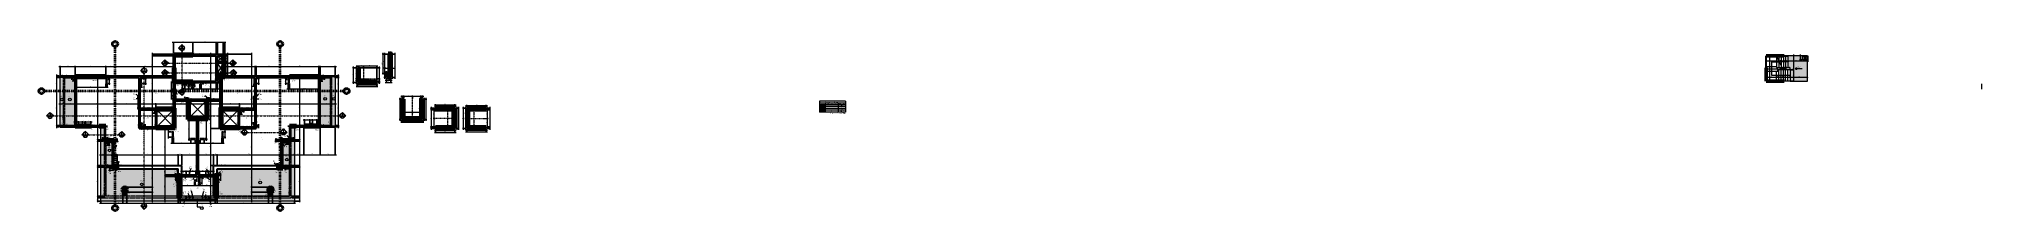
# Model space of a CAD drawing. Header units: centimetres. Extents: x -1475 to 26035, y -1239 to 84208.
# Drawn here: x 2349 to 26035, y -1239 to 832 of the extents above.
import ezdxf

# ---------------------------------------------------------------- set-up
doc = ezdxf.new("R2010")
doc.units = ezdxf.units.CM
for name, pattern in [('Centro de 6 mm', [1.32, 0.6, -0.24, 0.24, -0.24]), ('Dash dot', [1.5875, 0.635, -0.47625, 0, -0.47625]), ('Hidden', [0.714375, 0.47625, -0.238125]), ('Hidden 1_5', [0.22, 0.15, -0.07]), ('Projeção', [0.396875, 0.238125, -0.15875]), ('Traço', [0.635, 0.3175, -0.3175])]:
    doc.linetypes.add(name, pattern=pattern)
for name, color, linetype, lineweight in [('A-ANNO-DIMS', 7, 'Continuous', 9), ('A-ANNO-DIMS-50', 7, 'Continuous', 9), ('A-DETL', 7, 'Hidden', 18), ('A-DETL-GENF', 7, 'Continuous', 18), ('A-DETL-IDEN', 7, 'Continuous', 9), ('A-DETL-MEDM', 7, 'Continuous', 70), ('A-DETL-THIN', 7, 'Continuous', 18), ('A-FLOR', 7, 'Continuous', 9), ('A-FLOR-IDEN', 7, 'Continuous', 9), ('A-GENM', 7, 'Continuous', 18), ('A-GENM-HDLN', 7, 'Traço', 18), ('A-GENM-IDEN', 7, 'Continuous', 9), ('G-ANNO-DIMS', 7, 'Continuous', 9), ('G-ANNO-SYMB', 7, 'Continuous', 9), ('G-ANNO-TEXT', 7, 'Continuous', 9), ('S-BEAM', 7, 'Continuous', 9), ('S-BEAM-HDLN', 7, 'Traço', 25), ('S-BEAM-IDEN', 7, 'Continuous', 9), ('S-COLS', 7, 'Continuous', 9), ('S-COLS-HDLN', 7, 'Traço', 18), ('S-COLS-IDEN', 7, 'Continuous', 9), ('S-GRID', 7, 'Continuous', 9), ('S-GRID-IDEN', 7, 'Continuous', 9), ('S-STRS', 7, 'Continuous', 9), ('S-STRS-MBND', 7, 'Continuous', 18)]:
    doc.layers.add(name, color=color, linetype=linetype, lineweight=lineweight)
doc.styles.add('Fira Sans', font='', dxfattribs={"width": 0.9, "height": 7.5})
doc.styles.add('Fira Sans_1', font='', dxfattribs={"height": 7.5})
doc.styles.add('Fira Sans_3', font='', dxfattribs={"width": 0.95, "height": 12.5})
doc.styles.add('Fira Sans_6', font='', dxfattribs={"height": 0.25})
doc.styles.add('Fira Sans_B', font='', dxfattribs={"height": 0.45})
doc.styles.add('Gadugi', font='gadugi.ttf', dxfattribs={"height": 15})
doc.styles.add('Gadugi_1', font='gadugi.ttf', dxfattribs={"height": 10})
doc.styles.add('Gadugi_2', font='gadugi.ttf', dxfattribs={"height": 0.2})
doc.styles.add('Gadugi_3', font='gadugi.ttf', dxfattribs={"height": 7.5})
doc.styles.add('Gadugi_4', font='gadugi.ttf', dxfattribs={"height": 12.5})
doc.styles.add('Gadugi_5', font='gadugi.ttf', dxfattribs={"height": 22.5})
doc.styles.add('Gadugi_7', font='gadugi.ttf', dxfattribs={"height": 0.25})
doc.styles.add('Gadugi_8', font='gadugi.ttf', dxfattribs={"height": 0.3})
doc.styles.add('Gadugi_B', font='gadugib.ttf', dxfattribs={"height": 7.5})
doc.styles.add('RomanD', font='romand__.ttf', dxfattribs={"height": 10})
doc.styles.get('Fira Sans').set_extended_font_data('Fira Sans')
doc.styles.get('Fira Sans_1').set_extended_font_data('Fira Sans')
doc.styles.get('Fira Sans_3').set_extended_font_data('Fira Sans')
doc.styles.get('Fira Sans_6').set_extended_font_data('Fira Sans')
doc.styles.get('Fira Sans_B').set_extended_font_data('Fira Sans', bold=True)
doc.dimstyles.new('PED_R80_1_5mm_ACIMA_As_ESQ__DEC_R00', dxfattribs={"dimscale": 30.48, "dimtxt": 10.229846, "dimasz": 0.328084, "dimexe": 0.246063, "dimexo": 0.246063, "dimgap": 0.049213, "dimtad": 1, "dimdec": 1, "dimrnd": 0.1, "dimdsep": 46, "dimtxsty": 'Fira Sans_1', "dimblk1": 'DOTSMALL', "dimblk2": 'DOTSMALL', "dimsah": 1, "dimcen": 0.09, "dimdle": 0.492126, "dimazin": 0, "dimtfac": 1, "dimtdec": 4, "dimtix": 1, "dimtmove": 0, "dimatfit": 3, "dimfxl": 1, "dimtvp": 1, "dimtolj": 1, "dimtzin": 0, "dimarcsym": 2})
doc.dimstyles.new('PED_R80_1_5mm_ACIMA_As_ESQ__R00', dxfattribs={"dimscale": 30.48, "dimtxt": 10.229846, "dimasz": 0.328084, "dimexe": 0.246063, "dimexo": 0.246063, "dimgap": 0.049213, "dimtad": 1, "dimdec": 1, "dimrnd": 0.5, "dimdsep": 46, "dimtxsty": 'Fira Sans', "dimblk1": 'DOTSMALL', "dimblk2": 'DOTSMALL', "dimsah": 1, "dimcen": 0.09, "dimdle": 0.492126, "dimazin": 0, "dimtfac": 1, "dimtdec": 4, "dimtix": 1, "dimtmove": 0, "dimatfit": 3, "dimfxl": 1, "dimtvp": 1, "dimtolj": 1, "dimtzin": 0, "dimarcsym": 2})
doc.dimstyles.new('PED_R80_1_5mm_ACIMA_As_ESQ__R00_1', dxfattribs={"dimscale": 30.48, "dimtxt": 10.229846, "dimasz": 0.328084, "dimexe": 0.246063, "dimexo": 0.246063, "dimgap": 0.049213, "dimtad": 1, "dimdec": 1, "dimrnd": 0.5, "dimdsep": 46, "dimtxsty": 'Fira Sans', "dimblk1": 'DOTSMALL', "dimblk2": 'DOTSMALL', "dimsah": 1, "dimcen": 0.09, "dimdle": 0.492126, "dimazin": 0, "dimtfac": 1, "dimtdec": 4, "dimtix": 1, "dimtmove": 1, "dimatfit": 3, "dimfxl": 1, "dimtvp": 1, "dimtolj": 1, "dimtzin": 0, "dimarcsym": 2})
doc.dimstyles.new('PED_R80_1_5mm_ACIMA_As_ESQ__R00_2', dxfattribs={"dimscale": 30.48, "dimtxt": 10.229846, "dimasz": 0.328084, "dimexe": 0.246063, "dimexo": 0.246063, "dimgap": 0.049213, "dimtad": 1, "dimdec": 1, "dimrnd": 0.5, "dimdsep": 46, "dimtxsty": 'Fira Sans', "dimblk1": 'DOTSMALL', "dimblk2": 'DOTSMALL', "dimsah": 1, "dimcen": 0.09, "dimdle": 0.492126, "dimazin": 0, "dimtfac": 1, "dimtdec": 4, "dimtix": 1, "dimtmove": 2, "dimatfit": 3, "dimfxl": 1, "dimtvp": 1, "dimtolj": 1, "dimtzin": 0, "dimarcsym": 2})
doc.dimstyles.new('PED_R80_1_5mm_ACIMA_As_ESQ__R00_3', dxfattribs={"dimscale": 30.48, "dimtxt": 10.229846, "dimasz": 0.328084, "dimexe": 0.246063, "dimexo": 0.246063, "dimgap": 0.049213, "dimtad": 1, "dimdec": 1, "dimrnd": 0.5, "dimdsep": 46, "dimtxsty": 'Fira Sans', "dimblk1": 'DOTSMALL', "dimblk2": 'DOTSMALL', "dimsah": 1, "dimcen": 0.09, "dimdle": 0.492126, "dimazin": 0, "dimtfac": 1, "dimtdec": 4, "dimtix": 1, "dimtmove": 0, "dimatfit": 3, "dimfxl": 1, "dimtvp": 1, "dimtolj": 1, "dimtzin": 0, "dimarcsym": 2})

msp = doc.modelspace()

# ---------------------------------------------------------------- texts
at = {"layer": 'A-DETL-IDEN', "char_height": 10, "attachment_point": 1, "style": 'Gadugi_1'}
for s, insert, width in [('-53', (11998.87, 26.58), 25.2532), ('-5', (12002.69, 48.58), 16.0337), ('6', (12005.49, 4.58), 9.2194), ('829.00', (12115.79, 48.58), 49.7046), ('828.52', (12115.79, 26.58), 49.7046), ('829.11', (12115.79, 4.58), 49.7046), ('12', (12001.69, -17.42), 18.4388), ('829.17', (12115.79, -17.42), 49.7046)]:
    msp.add_mtext(s, dxfattribs=dict(at, insert=insert, width=width))
at = {"layer": 'A-FLOR-IDEN', "attachment_point": 1}
for s, insert, char_height, width, style in [('L1', (4265.31, 239.34), 12.5, 21.6456, 'Gadugi_4'), ('L4', (2613.31, 168.84), 12.5, 21.6456, 'Gadugi_4'), ('h=10', (2619.2, 150.55), 7.5, 29.6624, 'Gadugi_3'), ('-53', (2621.79, 124.99), 7.5, 18.8397, 'Gadugi_3'), ('L5', (2709.06, 168.84), 12.5, 21.6456, 'Gadugi_4'), ('h=10', (2714.95, 150.55), 7.5, 29.6624, 'Gadugi_3'), ('-5', (2720.37, 124.99), 7.5, 12.0253, 'Gadugi_3'), ('L2', (3767.81, 216.09), 12.5, 21.6456, 'Gadugi_4'), ('h=12', (3773.7, 197.8), 7.5, 29.6624, 'Gadugi_3'), ('h=10', (4271.2, 221.05), 7.5, 29.6624, 'Gadugi_3'), ('L3', (4762.81, 216.09), 12.5, 21.6456, 'Gadugi_4'), ('h=12', (4768.7, 197.8), 7.5, 29.6624, 'Gadugi_3'), ('L6', (5821.56, 177.34), 12.5, 21.6456, 'Gadugi_4'), ('h=10', (5827.45, 159.05), 7.5, 29.6624, 'Gadugi_3'), ('-5', (5832.87, 133.49), 7.5, 12.0253, 'Gadugi_3'), ('L7', (5928.31, 177.34), 12.5, 21.6456, 'Gadugi_4'), ('h=10', (5934.2, 159.05), 7.5, 29.6624, 'Gadugi_3'), ('-53', (5936.79, 133.49), 7.5, 18.8397, 'Gadugi_3'), ('L10', (3659.81, -96.16), 12.5, 33.27, 'Gadugi_4'), ('h=10', (3665.7, -114.45), 7.5, 29.6624, 'Gadugi_3'), ('L11', (4870.81, -96.16), 12.5, 33.27, 'Gadugi_4'), ('h=10', (4876.7, -114.45), 7.5, 29.6624, 'Gadugi_3'), ('L12', (3191.8, -453.64), 12.5, 33.27, 'Gadugi_4'), ('h=10', (3197.7, -471.93), 7.5, 29.6624, 'Gadugi_3'), ('L8', (3599.29, -377.69), 12.5, 21.6456, 'Gadugi_4'), ('h=14', (3605.18, -395.97), 7.5, 29.6624, 'Gadugi_3'), ('L9', (5045.59, -342.6), 12.5, 21.6456, 'Gadugi_4'), ('h=14', (5051.48, -360.88), 7.5, 29.6624, 'Gadugi_3'), ('-5', (3203.11, -497.49), 7.5, 12.0253, 'Gadugi_3'), ('L13', (5353.36, -566.67), 12.5, 33.27, 'Gadugi_4'), ('h=10', (5359.26, -584.96), 7.5, 29.6624, 'Gadugi_3'), ('-5', (5364.67, -610.53), 7.5, 12.0253, 'Gadugi_3'), ('L14', (3586.31, -868.66), 12.5, 33.27, 'Gadugi_4'), ('h=10', (3592.2, -886.95), 7.5, 29.6624, 'Gadugi_3'), ('-5', (3597.62, -912.51), 7.5, 12.0253, 'Gadugi_3'), ('L15', (5029, -847.31), 12.5, 33.27, 'Gadugi_4'), ('h=10', (5034.9, -865.6), 7.5, 29.6624, 'Gadugi_3'), ('-5', (5040.31, -891.17), 7.5, 12.0253, 'Gadugi_3'), ('L16', (4265.31, -951.32), 12.5, 33.27, 'Gadugi_4'), ('h=10', (4271.2, -969.61), 7.5, 29.6624, 'Gadugi_3'), ('L17', (4319.63, -1159.91), 12.5, 33.27, 'Gadugi_4'), ('h=10', (4325.53, -1178.19), 7.5, 29.6624, 'Gadugi_3'), ('-53', (4328.12, -1203.76), 7.5, 18.8397, 'Gadugi_3')]:
    msp.add_mtext(s, dxfattribs=dict(at, insert=insert, char_height=char_height, width=width, style=style))
at = {"layer": 'A-GENM-IDEN', "char_height": 10, "attachment_point": 1, "style": 'Gadugi_1'}
for s, insert, width in [('Ø15', (3501.56, 200.68), 31.2658), ('Ø5', (3501.56, 143.89), 22.0464), ('h=34', (3501.56, 183.6), 39.6835), ('h=19', (3501.56, 126.82), 39.6835), ('Ø5', (4103, 180.05), 22.0464), ('h=19', (4103, 162.98), 39.6835), ('Ø5', (4337.88, 180.05), 22.0464), ('h=19', (4337.88, 162.98), 39.6835), ('Ø15', (5029.75, 203.63), 31.2658), ('Ø5', (5029.75, 143.89), 22.0464), ('h=34', (5029.75, 186.55), 39.6835), ('h=19', (5029.75, 126.82), 39.6835), ('h=47', (3196.08, -341.22), 39.6835), ('16x16', (3196.08, -323.36), 44.8945), ('25x25', (3281.34, -450.48), 44.8945), ('h=45', (3281.34, -468.34), 39.6835), ('h=47', (5337.89, -322.62), 39.6835), ('16x16', (5337.89, -304.76), 44.8945), ('25x25', (5345.94, -435.29), 44.8945), ('h=45', (5345.94, -453.15), 39.6835), ('21x21', (4183.19, -697.07), 44.8945), ('16x16', (4377.62, -699.66), 44.8945), ('Ø5', (5201.3, -628.04), 22.0464), ('h=19', (5201.3, -645.12), 39.6835), ('Ø15', (3196.89, -761.52), 31.2658), ('h=30', (3196.89, -778.59), 39.6835), ('Ø5', (3260.86, -761.52), 22.0464), ('h=19', (3260.86, -778.59), 39.6835), ('Ø5', (4000.69, -731.77), 22.0464), ('h=20', (4000.69, -748.85), 39.6835), ('21x21', (4110.77, -851.27), 44.8945), ('h=54', (4110.77, -869.13), 39.6835), ('h=54', (4183.19, -714.92), 39.6835), ('20x10', (4187.05, -845.77), 44.8945), ('h=32', (4187.05, -863.62), 39.6835), ('20x10', (4357.4, -836.27), 44.8945), ('h=32', (4357.4, -854.13), 39.6835), ('h=54', (4377.62, -717.51), 39.6835), ('21x21', (4415.02, -860.84), 44.8945), ('h=54', (4415.02, -878.7), 39.6835), ('Ø5', (4562.35, -744.07), 22.0464), ('h=20', (4562.35, -761.15), 39.6835), ('Ø15', (5338.67, -746.19), 31.2658), ('h=30', (5338.67, -763.27), 39.6835), ('h=65', (4089.06, -1176.98), 39.6835), ('16x16', (4089.06, -1159.12), 44.8945), ('21x21', (4152.05, -996.52), 44.8945), ('h=65', (4152.05, -1014.38), 39.6835), ('Ø12', (4191.74, -968.66), 31.2658), ('h=54', (4191.74, -985.73), 39.6835), ('Ø12', (4345.24, -969.44), 31.2658), ('h=54', (4345.24, -986.52), 39.6835), ('21x21', (4364.63, -1007.78), 44.8945), ('h=65', (4364.63, -1025.64), 39.6835), ('h=65', (4427.81, -1182.34), 39.6835), ('16x16', (4427.81, -1164.48), 44.8945)]:
    msp.add_mtext(s, dxfattribs=dict(at, insert=insert, width=width))
at = {"layer": 'G-ANNO-DIMS', "insert": (23779.7, 522.16), "char_height": 12.5, "width": 56.0567, "attachment_point": 1, "line_spacing_factor": 1.049215, "style": 'Fira Sans_3'}
msp.add_mtext('829.11', dxfattribs=at)
at = {"layer": 'G-ANNO-SYMB', "char_height": 10, "attachment_point": 1, "style": 'RomanD'}
for s, insert, width in [('014', (4081.81, 744.16), 33.6709), ('E2', (4086.59, 769.11), 22.0464), ('A', (3630.04, 492.39), 11.2236), ('014', (3872.46, 559.14), 33.6709), ('E3', (3877.24, 584.09), 22.0464), ('014', (4701.03, 559.14), 33.6709), ('E3', (4705.81, 584.09), 22.0464), ('014', (3620.79, 467.45), 33.6709), ('014', (3872.46, 439.14), 33.6709), ('E1', (3877.24, 464.09), 22.0464), ('014', (4707.37, 439.14), 33.6709), ('E1', (4712.14, 464.09), 22.0464), ('014', (4081.81, 206.46), 33.6709), ('E2', (4086.59, 231.41), 22.0464), ('014', (2471.36, -85.13), 33.6709), ('B', (2480.61, -60.18), 11.2236), ('014', (6035.37, -85.13), 33.6709), ('B', (6044.62, -60.18), 11.2236), ('014', (2902.9, -316.33), 33.6709), ('C', (2911.82, -291.38), 12.0253), ('014', (3345.93, -316.33), 33.6709), ('C', (3354.85, -291.38), 12.0253), ('---', (4837.58, -287.25), 44.4937), ('-', (4849.8, -262.31), 14.8312), ('---', (5314.12, -287.25), 44.4937), ('-', (5326.35, -262.31), 14.8312), ('A', (3630.04, -1160.37), 11.2236), ('014', (3620.79, -1185.32), 33.6709)]:
    msp.add_mtext(s, dxfattribs=dict(at, insert=insert, width=width))
at = {"layer": 'G-ANNO-TEXT', "attachment_point": 1}
for s, insert, char_height, width, style in [('CG', (6607.45, 511.35), 10, 22.8481, 'Gadugi_1'), ('8', (23414.44, 487.55), 7.5, 6.8143, 'Gadugi_3'), ('9', (23414.44, 515.71), 7.5, 6.8143, 'Gadugi_3'), ('10', (23414.44, 542.14), 7.5, 13.6287, 'Gadugi_3'), ('11', (23537.53, 527.54), 7.5, 13.6287, 'Gadugi_3'), ('12', (23563.53, 527.54), 7.5, 13.6287, 'Gadugi_3'), ('13', (23591.65, 527.54), 7.5, 13.6287, 'Gadugi_3'), ('14', (23619.47, 527.54), 7.5, 13.6287, 'Gadugi_3'), ('15', (23647.89, 527.54), 7.5, 13.6287, 'Gadugi_3'), ('16', (23677.22, 527.54), 7.5, 13.6287, 'Gadugi_3'), ('\\fGadugi|b1|i0|c0|p34|;D', (23677.22, 587.23), 7.5, 9.6203, 'Gadugi_B'), ('CG', (6309.07, 387.7), 10, 22.8481, 'Gadugi_1'), ('7', (23512.15, 362.37), 7.5, 6.8143, 'Gadugi_3'), ('6', (23541.33, 362.37), 7.5, 6.8143, 'Gadugi_3'), ('5', (23568.67, 362.37), 7.5, 6.8143, 'Gadugi_3'), ('4', (23595.76, 362.37), 7.5, 6.8143, 'Gadugi_3'), ('3', (23622.31, 362.37), 7.5, 6.8143, 'Gadugi_3'), ('2', (23650.36, 362.37), 7.5, 6.8143, 'Gadugi_3'), ('1', (23678.87, 362.37), 7.5, 6.8143, 'Gadugi_3'), ('\\fGadugi|b1|i0|c0|p34|;S', (23704.39, 419.29), 7.5, 7.2152, 'Gadugi_B'), ('* MEDIDAS REFERENTE A FORMA DO FUNDO DA', (26022.02, 277.1), 0.3, 11.1595, 'Gadugi_8'), ('ESCADA', (26022.02, 276.59), 0.3, 1.8679, 'Gadugi_8'), ('DET. COTAS DO FUNDO DA', (26022.22, 283.16), 0.45, 9.1553, 'Fira Sans_B'), ('FORMA', (26022.22, 282.38), 0.45, 2.5093, 'Fira Sans_B'), ('S/ESCALA', (26022.3, 281.61), 0.25, 1.8439, 'Gadugi_7'), ('*XXX', (26024.06, 280.18), 0.25, 0.9219, 'Fira Sans_6'), ('*XXX', (26033.78, 278.1), 0.25, 0.9219, 'Fira Sans_6'), ('Cor', (11886.49, 72.63), 12.5, 32.8692, 'Gadugi_4'), ('Legenda de desníveis', (11939.69, 94.63), 12.5, 200.8227, 'Gadugi_4'), ('Desnível (cm)', (11963.79, 72.63), 12.5, 125.4641, 'Gadugi_4'), ('Nível (m)', (12101.49, 72.63), 12.5, 84.9789, 'Gadugi_4'), ('CG', (6903.48, -38.83), 10, 22.8481, 'Gadugi_1'), ('CG', (7337.59, -115.33), 10, 22.8481, 'Gadugi_1'), ('CG', (7651.53, -115.17), 10, 22.8481, 'Gadugi_1'), ('Nível de referência: 829.05m', (12000.59, -41.46), 10, 213.6497, 'Gadugi_1')]:
    msp.add_mtext(s, dxfattribs=dict(at, insert=insert, char_height=char_height, width=width, style=style))
at = {"layer": 'G-ANNO-TEXT', "insert": (26028.45, 279.57), "char_height": 0.25, "width": 0.9219, "attachment_point": 1, "rotation": 325.683, "style": 'Fira Sans_6'}
msp.add_mtext('*XXX', dxfattribs=at)
at = {"layer": 'S-BEAM-IDEN', "attachment_point": 1}
for s, insert, char_height, width, style in [('V1', (4229.45, 693.1), 15, 30.0633, 'Gadugi'), ('19x69', (4293.15, 688.07), 10, 44.8945, 'Gadugi_1'), ('V1A', (4529.98, 623.07), 15, 46.4979, 'Gadugi'), ('V2B', (4530.98, 480.68), 15, 44.8945, 'Gadugi'), ('14 x 30', (4530.03, 601.44), 10, 54.5147, 'Gadugi_1'), ('V2', (2612.78, 428.6), 15, 30.0633, 'Gadugi'), ('19x75', (2676.48, 423.57), 10, 44.8945, 'Gadugi_1'), ('19x63', (3176.67, 425.26), 10, 44.8945, 'Gadugi_1'), ('V4', (4372, 319.37), 15, 30.0633, 'Gadugi'), ('19 x 69', (4372.05, 297.74), 10, 54.5147, 'Gadugi_1'), ('14 x 30', (4531.03, 459.04), 10, 54.5147, 'Gadugi_1'), ('V3', (4634.89, 381.37), 15, 30.0633, 'Gadugi'), ('19x63', (4698.6, 376.34), 10, 44.8945, 'Gadugi_1'), ('19x75', (5788.36, 426.54), 10, 44.8945, 'Gadugi_1'), ('V6', (3604.89, 33.1), 15, 30.0633, 'Gadugi'), ('19x63', (3668.6, 28.07), 10, 44.8945, 'Gadugi_1'), ('V5', (4014.08, 98.37), 15, 30.0633, 'Gadugi'), ('19x63', (4077.78, 93.34), 10, 44.8945, 'Gadugi_1'), ('19x52', (4191.89, 137.94), 10, 44.8945, 'Gadugi_1'), ('19x63', (4469.66, 137.94), 10, 44.8945, 'Gadugi_1'), ('V7', (4815.89, 33.1), 15, 30.0633, 'Gadugi'), ('19x63', (4879.6, 28.07), 10, 44.8945, 'Gadugi_1'), ('19x75', (2615.63, -217.51), 10, 44.8945, 'Gadugi_1'), ('V8', (2680.47, -176.48), 15, 30.0633, 'Gadugi'), ('19x63', (2994.88, -178.87), 10, 44.8945, 'Gadugi_1'), ('V11', (4815.89, -195.9), 15, 44.0928, 'Gadugi'), ('19x63', (4879.6, -200.93), 10, 44.8945, 'Gadugi_1'), ('V9', (5474.45, -176.4), 15, 30.0633, 'Gadugi'), ('19x63', (5538.15, -181.43), 10, 44.8945, 'Gadugi_1'), ('19x75', (5787.68, -179.79), 10, 44.8945, 'Gadugi_1'), ('V10', (3591.88, -241.11), 15, 44.0928, 'Gadugi'), ('19x63', (3655.58, -246.14), 10, 44.8945, 'Gadugi_1'), ('V12', (3171.4, -666.4), 15, 44.0928, 'Gadugi'), ('19x58', (3170.7, -709.31), 10, 44.8945, 'Gadugi_1'), ('40x29', (3323.61, -669.39), 10, 44.8945, 'Gadugi_1'), ('V13', (4542.39, -666.4), 15, 44.0928, 'Gadugi'), ('40x29', (4606.1, -671.43), 10, 44.8945, 'Gadugi_1'), ('19x58', (5327.45, -671.56), 10, 44.8945, 'Gadugi_1'), ('V14', (4107.56, -762.15), 15, 44.0928, 'Gadugi'), ('19 x 63', (4107.61, -783.79), 10, 54.5147, 'Gadugi_1'), ('V15', (3184.39, -1041.4), 15, 44.0928, 'Gadugi'), ('19x75', (3248.1, -1046.43), 10, 44.8945, 'Gadugi_1')]:
    msp.add_mtext(s, dxfattribs=dict(at, insert=insert, char_height=char_height, width=width, style=style))
at = {"layer": 'S-BEAM-IDEN', "attachment_point": 1, "rotation": 90}
for s, insert, char_height, width, style in [('V27', (4487.6, 350.79), 15, 44.0928, 'Gadugi'), ('14x69', (4492.63, 414.5), 10, 44.8945, 'Gadugi_1'), ('V23', (3965.6, 21.83), 15, 44.0928, 'Gadugi'), ('19x143', (3970.63, 85.53), 10, 54.1139, 'Gadugi_1'), ('V28', (4537.22, -8.34), 15, 44.0928, 'Gadugi'), ('19x143', (4542.25, 55.36), 10, 54.1139, 'Gadugi_1'), ('V16', (2627.98, -191.25), 15, 44.0928, 'Gadugi'), ('19x75', (2633.01, -127.54), 10, 44.8945, 'Gadugi_1'), ('V17', (2770.48, -175.19), 15, 44.0928, 'Gadugi'), ('19x50', (2775.51, -111.48), 10, 44.8945, 'Gadugi_1'), ('V21', (3550.98, -218.45), 15, 44.0928, 'Gadugi'), ('14x63', (3556.01, -154.75), 10, 44.8945, 'Gadugi_1'), ('V22', (3753.98, -210.31), 15, 44.0928, 'Gadugi'), ('14x52', (3759.01, -146.61), 10, 44.8945, 'Gadugi_1'), ('V29', (4761.98, -188.65), 15, 44.0928, 'Gadugi'), ('14x52', (4767.01, -124.95), 10, 44.8945, 'Gadugi_1'), ('V30', (5006.83, -162.93), 15, 44.0928, 'Gadugi'), ('14x63', (5011.86, -99.22), 10, 44.8945, 'Gadugi_1'), ('V34', (5740.48, -175.19), 15, 44.0928, 'Gadugi'), ('19x50', (5745.51, -111.48), 10, 44.8945, 'Gadugi_1'), ('V35', (5882.98, -175.19), 15, 44.0928, 'Gadugi'), ('19x75', (5888.01, -111.48), 10, 44.8945, 'Gadugi_1'), ('V19', (3225.48, -665.19), 15, 44.0928, 'Gadugi'), ('19x63', (3230.51, -601.48), 10, 44.8945, 'Gadugi_1'), ('V25', (4255.48, -707.64), 15, 44.0928, 'Gadugi'), ('19x63', (4260.51, -643.94), 10, 44.8945, 'Gadugi_1'), ('V32', (5285.48, -665.19), 15, 44.0928, 'Gadugi'), ('19x63', (5290.51, -601.48), 10, 44.8945, 'Gadugi_1'), ('45x29', (4462.51, -976.48), 10, 44.8945, 'Gadugi_1'), ('19x75', (5390.51, -976.48), 10, 44.8945, 'Gadugi_1'), ('V18', (3125.48, -1059.19), 15, 44.0928, 'Gadugi'), ('19x75', (3130.51, -995.48), 10, 44.8945, 'Gadugi_1'), ('V20', (3335.57, -1056.55), 15, 44.0928, 'Gadugi'), ('50 x 30', (3357.21, -1056.5), 10, 54.5147, 'Gadugi_1'), ('V24', (4101.42, -1040.21), 15, 44.0928, 'Gadugi'), ('45 x 29', (4123.05, -1040.16), 10, 54.5147, 'Gadugi_1'), ('V26', (4457.48, -1040.19), 15, 44.0928, 'Gadugi'), ('V31', (5105.54, -1056.18), 15, 44.0928, 'Gadugi'), ('50 x 30', (5127.18, -1056.13), 10, 54.5147, 'Gadugi_1'), ('V33', (5385.48, -1040.19), 15, 44.0928, 'Gadugi')]:
    msp.add_mtext(s, dxfattribs=dict(at, insert=insert, char_height=char_height, width=width, style=style))
at = {"layer": 'S-COLS-IDEN', "attachment_point": 1}
for s, insert, char_height, width, style in [('P1', (4108.36, 721.1), 15, 28.4599, 'Gadugi'), ('235x19', (4108.36, 697.61), 10, 54.1139, 'Gadugi_1'), ('374x19', (3006.05, 357.69), 10, 54.1139, 'Gadugi_1'), ('P2', (3006.05, 381.18), 15, 28.4599, 'Gadugi'), ('P3', (4022.08, 317.92), 15, 28.4599, 'Gadugi'), ('P4', (4587.36, 379.84), 15, 28.4599, 'Gadugi'), ('374x19', (5435.21, 354.36), 10, 54.1139, 'Gadugi_1'), ('P5', (5435.21, 377.85), 15, 28.4599, 'Gadugi'), ('P7', (2970.52, -222.72), 15, 28.4599, 'Gadugi'), ('80x19', (3169.28, -236.98), 10, 44.8945, 'Gadugi_1'), ('P8', (3169.28, -213.49), 15, 28.4599, 'Gadugi'), ('P6', (4314.08, -137.38), 15, 28.4599, 'Gadugi'), ('P9', (5479.17, -221.66), 15, 28.4599, 'Gadugi'), ('P10', (5716.72, -221.66), 15, 42.4894, 'Gadugi'), ('200x19', (2970.52, -246.21), 10, 54.1139, 'Gadugi_1'), ('119x19', (3251.27, -335.04), 10, 54.1139, 'Gadugi_1'), ('P13', (3251.27, -311.55), 15, 42.4894, 'Gadugi'), ('P11', (4007.85, -241.11), 15, 42.4894, 'Gadugi'), ('P12', (4783.73, -247.09), 15, 42.4894, 'Gadugi'), ('119x19', (5248.06, -425.03), 10, 54.1139, 'Gadugi_1'), ('P14', (5248.06, -401.54), 15, 42.4894, 'Gadugi'), ('80x19', (5479.17, -245.15), 10, 44.8945, 'Gadugi_1'), ('200x19', (5716.72, -245.15), 10, 54.1139, 'Gadugi_1'), ('60x40', (3313.61, -754.33), 10, 44.8945, 'Gadugi_1'), ('P15', (3313.61, -730.84), 15, 42.4894, 'Gadugi'), ('24x278.5', (3987.15, -931.07), 10, 66.9409, 'Gadugi_1'), ('P19', (3987.15, -907.58), 15, 42.4894, 'Gadugi'), ('60x40', (5232.87, -763.27), 10, 44.8945, 'Gadugi_1'), ('P16', (5232.87, -739.78), 15, 42.4894, 'Gadugi'), ('P17', (3428.91, -991.66), 15, 42.4894, 'Gadugi'), ('ø60', (3432.67, -1015.15), 10, 28.4599, 'Gadugi_1'), ('24x278.5', (4536.64, -1027.33), 10, 66.9409, 'Gadugi_1'), ('P20', (4536.64, -1003.84), 15, 42.4894, 'Gadugi'), ('P18', (5204.83, -990.49), 15, 42.4894, 'Gadugi'), ('ø60', (5208.58, -1013.98), 10, 28.4599, 'Gadugi_1')]:
    msp.add_mtext(s, dxfattribs=dict(at, insert=insert, char_height=char_height, width=width, style=style))
at = {"layer": 'S-GRID-IDEN', "color": 6, "true_color": 0xff00ff, "char_height": 22.5, "width": 42.0886, "attachment_point": 1, "style": 'Gadugi_5'}
for insert in [(3260.3, 810.68), (3260.3, -1195.73)]:
    msp.add_mtext('Y1', dxfattribs=dict(at, insert=insert))
at = {"layer": 'S-GRID-IDEN', "color": 40, "true_color": 0xffc000, "char_height": 22.5, "width": 42.0886, "attachment_point": 1, "style": 'Gadugi_5'}
for insert in [(5273.3, 810.68), (5273.3, -1195.73)]:
    msp.add_mtext('Y2', dxfattribs=dict(at, insert=insert))
at = {"layer": 'S-GRID-IDEN', "color": 114, "true_color": 0x00b050, "char_height": 22.5, "width": 43.692, "attachment_point": 1, "style": 'Gadugi_5'}
for insert in [(2363.67, 234.66), (6082.37, 234.66)]:
    msp.add_mtext('X2', dxfattribs=dict(at, insert=insert))

# ---------------------------------------------------------------- blocks, each defined once
blk = doc.blocks.new('PED_FURO_RETANGULAR_R04_2020 _INSTÂNCIA_ - FURO RET-3754116-PL200 - FORMA DO DUPLEX INFERIOR')
at = {"layer": 'A-GENM-HDLN'}
for p, q in [((-8, 9.5), (8, -9.5)), ((-8, -9.5), (8, 9.5)), ((-8, -9.5), (-8, 9.5)), ((-8, 9.5), (8, 9.5)), ((8, 9.5), (8, -9.5)), ((8, -9.5), (-8, -9.5))]:
    blk.add_line(p, q, dxfattribs=at)
blk = doc.blocks.new('PED_FURO_RETANGULAR_R04_2020 _INSTÂNCIA_ - FURO RET-3755454-PL200 - FORMA DO DUPLEX INFERIOR')
at = {"layer": 'A-GENM-HDLN'}
for p, q in [((-12, 9), (12, -10)), ((-12, -10), (12, 9)), ((-12, -10), (-12, 9))]:
    blk.add_line(p, q, dxfattribs=at)
blk = doc.blocks.new('PED_FURO_RETANGULAR_R04_2020 _INSTÂNCIA_ - FURO RET-V1-PL200 - FORMA DO DUPLEX INFERIOR')
at = {"layer": 'A-GENM-HDLN'}
for p, q in [((-12, 9), (12, -10)), ((-12, -10), (12, 9)), ((-12, -10), (-12, 9)), ((12, 9), (12, -10))]:
    blk.add_line(p, q, dxfattribs=at)
blk = doc.blocks.new('PED_FURO_RETANGULAR_R04_2020 _INSTÂNCIA_ - FURO RET-4010708-PL200 - FORMA DO DUPLEX INFERIOR')
at = {"layer": 'A-GENM-HDLN'}
for p, q in [((-10.5, 9.5), (10.5, -9.5)), ((-10.5, -9.5), (10.5, 9.5)), ((-10.5, -9.5), (-10.5, 9.5)), ((10.5, 9.5), (10.5, -9.5))]:
    blk.add_line(p, q, dxfattribs=at)
blk = doc.blocks.new('PED_FURO_CIRCULAR_R04_2020 _INSTÂNCIA_ - FURO CIRC-3757155-PL200 - FORMA DO DUPLEX INFERIOR')
at = {"layer": 'A-GENM', "color": 8, "true_color": 0x808080}
blk.add_line((7.5, -9.5), (-7.5, -9.5), dxfattribs=at)
at = {"layer": 'A-GENM-HDLN'}
for p, q in [((7.5, -9.5), (-7.5, 9.5)), ((-7.5, -9.5), (7.5, 9.5)), ((-7.5, -9.5), (-7.5, 9.5)), ((-7.5, 9.5), (7.5, 9.5)), ((7.5, 9.5), (7.5, -9.5))]:
    blk.add_line(p, q, dxfattribs=at)
blk = doc.blocks.new('PED_FURO_CIRCULAR_R04_2020 _INSTÂNCIA_ - FURO CIRC-V2-PL200 - FORMA DO DUPLEX INFERIOR')
at = {"layer": 'A-GENM-HDLN'}
for p, q in [((7.5, -9.5), (-7.5, 9.5)), ((-7.5, -9.5), (7.5, 9.5)), ((-7.5, -9.5), (-7.5, 9.5)), ((7.5, 9.5), (7.5, -9.5))]:
    blk.add_line(p, q, dxfattribs=at)
blk = doc.blocks.new('PED_FURO_CIRCULAR_R04_2020 _INSTÂNCIA_ - FURO CIRC-3758312-PL200 - FORMA DO DUPLEX INFERIOR')
at = {"layer": 'A-GENM-HDLN'}
for p, q in [((7.5, -7), (-7.5, 7)), ((-7.5, -7), (7.5, 7)), ((-7.5, -7), (-7.5, 7)), ((7.5, 7), (7.5, -7))]:
    blk.add_line(p, q, dxfattribs=at)
blk = doc.blocks.new('PED_FURO_RETANGULAR_R04_2020 _INSTÂNCIA_ - FURO RET-3656268-PL200 - FORMA DO DUPLEX INFERIOR')
at = {"layer": 'A-GENM-HDLN'}
for p, q in [((-10, 9.5), (10, -9.5)), ((-10, -9.5), (10, 9.5)), ((-10, -9.5), (-10, 9.5)), ((10, 9.5), (10, -9.5))]:
    blk.add_line(p, q, dxfattribs=at)
blk = doc.blocks.new('PED_FURO_CIRCULAR_R04_2020 _INSTÂNCIA_ - FURO CIRC-3758922-PL200 - FORMA DO DUPLEX INFERIOR')
at = {"layer": 'A-GENM-HDLN'}
for p, q in [((2.5, -22.5), (-2.5, 22.5)), ((-2.5, -22.5), (2.5, 22.5)), ((-2.5, -22.5), (-2.5, 22.5)), ((2.5, 22.5), (2.5, -22.5))]:
    blk.add_line(p, q, dxfattribs=at)
blk = doc.blocks.new('PED_FURO_CIRCULAR_R04_2020 _INSTÂNCIA_ - FURO CIRC-3759319-PL200 - FORMA DO DUPLEX INFERIOR')
at = {"layer": 'A-GENM-HDLN'}
for p, q in [((2.5, -20), (-2.5, 20)), ((-2.5, -20), (2.5, 20)), ((-2.5, -20), (-2.5, 20)), ((2.5, 20), (2.5, -20))]:
    blk.add_line(p, q, dxfattribs=at)
blk = doc.blocks.new('PED_FURO_CIRCULAR_R04_2020 _INSTÂNCIA_ - FURO CIRC-3747796-PL200 - FORMA DO DUPLEX INFERIOR')
at = {"layer": 'A-GENM-HDLN'}
for p, q in [((2.5, -7), (-2.5, 7)), ((-2.5, -7), (2.5, 7)), ((-2.5, -7), (-2.5, 7)), ((2.5, 7), (2.5, -7))]:
    blk.add_line(p, q, dxfattribs=at)
blk = doc.blocks.new('PED_FURO_CIRCULAR_R04_2020 _INSTÂNCIA_ - FURO CIRC-3742523-PL200 - FORMA DO DUPLEX INFERIOR')
at = {"layer": 'A-GENM-HDLN'}
for p, q in [((2.5, -9.5), (-2.5, 9.5)), ((-2.5, -9.5), (2.5, 9.5)), ((-2.5, -9.5), (-2.5, 9.5)), ((2.5, 9.5), (2.5, -9.5))]:
    blk.add_line(p, q, dxfattribs=at)
blk = doc.blocks.new('PED_FURO_CIRCULAR_R04_2020 _INSTÂNCIA_ - FURO CIRC-3774465-PL200 - FORMA DO DUPLEX INFERIOR')
at = {"layer": 'A-GENM-HDLN'}
for p, q in [((6, -9.5), (-6, 9.5)), ((-6, -9.5), (6, 9.5)), ((-6, -9.5), (-6, 9.5)), ((-6, 9.5), (6, 9.5)), ((6, 9.5), (6, -9.5)), ((6, -9.5), (-6, -9.5))]:
    blk.add_line(p, q, dxfattribs=at)
blk = doc.blocks.new('PED_FURO_RETANGULAR_R04_2020 _INSTÂNCIA_ - FURO RET-4011217-PL200 - FORMA DO DUPLEX INFERIOR')
at = {"layer": 'A-GENM-HDLN'}
for p, q in [((-8, 9.5), (8, -9.5)), ((-8, -9.5), (8, 9.5)), ((-8, -9.5), (-8, 9.5)), ((-8, 9.5), (8, 9.5)), ((8, 9.5), (8, -9.5)), ((8, -9.5), (-8, -9.5))]:
    blk.add_line(p, q, dxfattribs=at)
blk = doc.blocks.new('PED_FURO_RETANGULAR_R04_2020 _INSTÂNCIA_ - FURO RET-4011144-PL200 - FORMA DO DUPLEX INFERIOR')
at = {"layer": 'A-GENM-HDLN'}
for p, q in [((-10.5, 9.5), (10.5, -9.5)), ((-10.5, -9.5), (10.5, 9.5)), ((-10.5, -9.5), (-10.5, 9.5)), ((-10.5, 9.5), (10.5, 9.5)), ((10.5, 9.5), (10.5, -9.5)), ((10.5, -9.5), (-10.5, -9.5))]:
    blk.add_line(p, q, dxfattribs=at)
blk = doc.blocks.new('PED_FURO_RETANGULAR_R04_2020 _INSTÂNCIA_ - FURO RET-V3-PL200 - FORMA DO DUPLEX INFERIOR')
at = {"layer": 'A-GENM-HDLN'}
for p, q in [((-10.5, 9.5), (10.5, -9.5)), ((-10.5, -9.5), (10.5, 9.5)), ((-10.5, -9.5), (-10.5, 9.5)), ((10.5, 9.5), (10.5, -9.5)), ((10.5, -9.5), (-10.5, -9.5))]:
    blk.add_line(p, q, dxfattribs=at)
blk = doc.blocks.new('PED_FURO_RETANGULAR_R04_2020 _INSTÂNCIA_ - FURO RET-4011024-PL200 - FORMA DO DUPLEX INFERIOR')
at = {"layer": 'A-GENM-HDLN'}
for p, q in [((-8, 9.5), (8, -9.5)), ((-8, -9.5), (8, 9.5)), ((-8, -9.5), (-8, 9.5)), ((8, 9.5), (8, -9.5))]:
    blk.add_line(p, q, dxfattribs=at)
blk = doc.blocks.new('PED_FURO_RETANGULAR_R04_2020 _INSTÂNCIA_ - FURO RET-4054831-PL200 - FORMA DO DUPLEX INFERIOR')
at = {"layer": 'A-GENM-HDLN'}
for p, q in [((-10.5, -9.5), (10.5, 9.5)), ((-10.5, 9.5), (10.5, -9.5)), ((-10.5, 9.5), (-10.5, -9.5)), ((10.5, -9.5), (10.5, 9.5))]:
    blk.add_line(p, q, dxfattribs=at)
blk = doc.blocks.new('PED_TAG_PILAR_R03 - PILAR VER DET_-2523782-PL200 - FORMA DO DUPLEX INFERIOR')
at = {"layer": 'S-COLS-IDEN', "insert": (0.11, -0.63), "char_height": 0.2, "width": 1.3709, "attachment_point": 1, "style": 'Gadugi_2'}
blk.add_mtext('VER DET.', dxfattribs=at)
blk = doc.blocks.new('PED_TAG_LAJE_R01 - TÍTULO_ESPESSURA_REBAIXO-2413107-PL200 - FORMA DO DUPLEX INFERIOR')
at = {"layer": 'A-FLOR-IDEN'}
blk.add_circle((-0.05, -0.67), 0.325, dxfattribs=at)
blk = doc.blocks.new('Corte - M_Cabeça do corte - Preenchida-2060824-PL200 - FORMA DO DUPLEX INFERIOR')
at = {"layer": 'G-ANNO-SYMB'}
h = blk.add_hatch(color=256, dxfattribs=at)
edge = h.paths.add_edge_path(flags=0)
edge.add_line((-1.45, 0), (-1.02, 0.42))
edge.add_arc((-0.6, 0), 0.6, 135, 180)
edge.add_line((-1.2, 0), (-1.45, 0))
h = blk.add_hatch(color=256, dxfattribs=at)
edge = h.paths.add_edge_path(flags=0)
edge.add_line((-0.6, 0.85), (-0.6, 0.6))
edge.add_arc((-0.6, 0), 0.6, 90, 135)
edge.add_line((-1.02, 0.42), (-0.6, 0.85))
h = blk.add_hatch(color=256, dxfattribs=at)
edge = h.paths.add_edge_path(flags=0)
edge.add_line((-0.6, 0.85), (-0.18, 0.42))
edge.add_arc((-0.6, 0), 0.6, 45, 90)
edge.add_line((-0.6, 0.6), (-0.6, 0.85))
h = blk.add_hatch(color=256, dxfattribs=at)
edge = h.paths.add_edge_path(flags=0)
edge.add_line((0.25, 0), (0, 0))
edge.add_arc((-0.6, 0), 0.6, 360, 405)
edge.add_line((-0.18, 0.42), (0.25, 0))
for p, q in [((-0.6, 0.85), (-1.45, 0)), ((-1.02, 0.42), (-1.45, 0)), ((-1.45, 0), (-1.2, 0)), ((-0.6, 0.85), (-1.02, 0.42)), ((-0.6, 0.85), (0.25, 0)), ((-0.6, 0.6), (-0.6, 0.85)), ((-0.6, 0.85), (-0.6, 0.6)), ((-0.18, 0.42), (-0.6, 0.85)), ((0.25, 0), (-0.18, 0.42)), ((0, 0), (0.25, 0)), ((-1.2, 0), (-1.45, 0)), ((0, 0), (0.25, 0))]:
    blk.add_line(p, q, dxfattribs=at)
for start, end in [(360, 180), (135, 180), (180, 360), (90, 135), (45, 90), (360, 45)]:
    blk.add_arc((-0.6, 0), 0.6, start, end, dxfattribs=at)
blk = doc.blocks.new('Eixo - Y1-2173029-PL200 - FORMA DO DUPLEX INFERIOR')
at = {"layer": 'S-GRID-IDEN', "color": 6, "lineweight": 35, "true_color": 0xff00ff}
blk.add_circle((0, 0), 0.65, dxfattribs=at)
blk = doc.blocks.new('Eixo - Y2-2173031-PL200 - FORMA DO DUPLEX INFERIOR')
at = {"layer": 'S-GRID-IDEN', "color": 40, "lineweight": 35, "true_color": 0xffc000}
blk.add_circle((0, 0), 0.65, dxfattribs=at)
blk = doc.blocks.new('Eixo - X2-2173052-PL200 - FORMA DO DUPLEX INFERIOR')
at = {"layer": 'S-GRID-IDEN', "color": 114, "lineweight": 35, "true_color": 0x00b050}
blk.add_circle((0, 0), 0.65, dxfattribs=at)
blk = doc.blocks.new('DIMBLOCK1-PL200 - FORMA DO DUPLEX INFERIOR')
at = {"layer": 'A-ANNO-DIMS-50', "true_color": 0x000032}
h = blk.add_hatch(color=178, dxfattribs=at)
edge = h.paths.add_edge_path(flags=0)
edge.add_arc((3066, -1080), 1.25, 0, 360)
h = blk.add_hatch(color=178, dxfattribs=at)
edge = h.paths.add_edge_path(flags=0)
edge.add_arc((3066, -1120), 1.25, 0, 360)
at = {"layer": 'A-ANNO-DIMS-50', "color": 178, "true_color": 0x000032}
for p, q in [((3156, -1080), (3059, -1080)), ((3097, -1120), (3059, -1120)), ((3066, -1135), (3066, -1080)), ((3066, -1080), (3156, -1080)), ((3066, -1120), (3097, -1120))]:
    blk.add_line(p, q, dxfattribs=at)
for centre in [(3066, -1080), (3066, -1120)]:
    blk.add_circle(centre, 1.25, dxfattribs=at)
at = {"layer": 'A-ANNO-DIMS-50', "color": 0, "insert": (3054, -1105), "char_height": 7.5, "width": 12.59, "attachment_point": 1, "rotation": 90, "line_spacing_factor": 1.049215, "style": 'Fira Sans'}
blk.add_mtext('40', dxfattribs=at)
blk = doc.blocks.new('_DotSmall')
at = {"color": 0, "linetype": 'ByBlock', "const_width": 0.5}
blk.add_lwpolyline([(-0.0625, 0, 1), (0.0625, 0, 1)], format="xyb", close=True, dxfattribs=at)
blk = doc.blocks.new('DIMBLOCK2-PL200 - FORMA DO DUPLEX INFERIOR')
at = {"layer": 'A-ANNO-DIMS-50', "true_color": 0x000032}
h = blk.add_hatch(color=178, dxfattribs=at)
edge = h.paths.add_edge_path(flags=0)
edge.add_arc((3066, -1061), 1.25, 0, 360)
h = blk.add_hatch(color=178, dxfattribs=at)
edge = h.paths.add_edge_path(flags=0)
edge.add_arc((3066, -1080), 1.25, 0, 360)
at = {"layer": 'A-ANNO-DIMS-50', "color": 178, "true_color": 0x000032}
for p, q in [((3156, -1061), (3059, -1061)), ((3156, -1080), (3059, -1080)), ((3066, -1080), (3066, -1061)), ((3066, -1061), (3156, -1061)), ((3066, -1080), (3156, -1080))]:
    blk.add_line(p, q, dxfattribs=at)
for centre in [(3066, -1061), (3066, -1080)]:
    blk.add_circle(centre, 1.25, dxfattribs=at)
at = {"layer": 'A-ANNO-DIMS-50', "color": 0, "insert": (3054, -1075), "char_height": 7.5, "width": 11.17, "attachment_point": 1, "rotation": 90, "line_spacing_factor": 1.049215, "style": 'Fira Sans'}
blk.add_mtext('19', dxfattribs=at)
blk = doc.blocks.new('DIMBLOCK3-PL200 - FORMA DO DUPLEX INFERIOR')
at = {"layer": 'A-ANNO-DIMS-50', "true_color": 0x000032}
h = blk.add_hatch(color=178, dxfattribs=at)
edge = h.paths.add_edge_path(flags=0)
edge.add_arc((3066, -705), 1.25, 0, 360)
h = blk.add_hatch(color=178, dxfattribs=at)
edge = h.paths.add_edge_path(flags=0)
edge.add_arc((3066, -1061), 1.25, 0, 360)
at = {"layer": 'A-ANNO-DIMS-50', "color": 178, "true_color": 0x000032}
for p, q in [((3156, -705), (3059, -705)), ((3066, -1061), (3066, -705)), ((3066, -705), (3156, -705)), ((3156, -1061), (3059, -1061)), ((3066, -1061), (3156, -1061))]:
    blk.add_line(p, q, dxfattribs=at)
for centre in [(3066, -705), (3066, -1061)]:
    blk.add_circle(centre, 1.25, dxfattribs=at)
at = {"layer": 'A-ANNO-DIMS-50', "color": 0, "insert": (3054, -890), "char_height": 7.5, "width": 17.78, "attachment_point": 1, "rotation": 90, "line_spacing_factor": 1.049215, "style": 'Fira Sans'}
blk.add_mtext('356', dxfattribs=at)
blk = doc.blocks.new('DIMBLOCK4-PL200 - FORMA DO DUPLEX INFERIOR')
at = {"layer": 'A-ANNO-DIMS-50', "true_color": 0x000032}
h = blk.add_hatch(color=178, dxfattribs=at)
edge = h.paths.add_edge_path(flags=0)
edge.add_arc((3066, -686), 1.25, 0, 360)
h = blk.add_hatch(color=178, dxfattribs=at)
edge = h.paths.add_edge_path(flags=0)
edge.add_arc((3066, -705), 1.25, 0, 360)
at = {"layer": 'A-ANNO-DIMS-50', "color": 178, "true_color": 0x000032}
for p, q in [((3156, -686), (3059, -686)), ((3156, -705), (3059, -705)), ((3066, -705), (3066, -686)), ((3066, -686), (3156, -686)), ((3066, -705), (3156, -705))]:
    blk.add_line(p, q, dxfattribs=at)
for centre in [(3066, -686), (3066, -705)]:
    blk.add_circle(centre, 1.25, dxfattribs=at)
at = {"layer": 'A-ANNO-DIMS-50', "color": 0, "insert": (3054, -700), "char_height": 7.5, "width": 11.17, "attachment_point": 1, "rotation": 90, "line_spacing_factor": 1.049215, "style": 'Fira Sans'}
blk.add_mtext('19', dxfattribs=at)
blk = doc.blocks.new('DIMBLOCK5-PL200 - FORMA DO DUPLEX INFERIOR')
at = {"layer": 'A-ANNO-DIMS-50', "true_color": 0x000032}
h = blk.add_hatch(color=178, dxfattribs=at)
edge = h.paths.add_edge_path(flags=0)
edge.add_arc((3066, -390), 1.25, 0, 360)
h = blk.add_hatch(color=178, dxfattribs=at)
edge = h.paths.add_edge_path(flags=0)
edge.add_arc((3066, -686), 1.25, 0, 360)
at = {"layer": 'A-ANNO-DIMS-50', "color": 178, "true_color": 0x000032}
for p, q in [((3137, -390), (3059, -390)), ((3066, -686), (3066, -390)), ((3066, -390), (3137, -390)), ((3156, -686), (3059, -686)), ((3066, -686), (3156, -686))]:
    blk.add_line(p, q, dxfattribs=at)
for centre in [(3066, -390), (3066, -686)]:
    blk.add_circle(centre, 1.25, dxfattribs=at)
at = {"layer": 'A-ANNO-DIMS-50', "color": 0, "insert": (3054, -545), "char_height": 7.5, "width": 17.94, "attachment_point": 1, "rotation": 90, "line_spacing_factor": 1.049215, "style": 'Fira Sans'}
blk.add_mtext('296', dxfattribs=at)
blk = doc.blocks.new('DIMBLOCK6-PL200 - FORMA DO DUPLEX INFERIOR')
at = {"layer": 'A-ANNO-DIMS-50', "true_color": 0x000032}
h = blk.add_hatch(color=178, dxfattribs=at)
edge = h.paths.add_edge_path(flags=0)
edge.add_arc((3066, -371), 1.25, 0, 360)
h = blk.add_hatch(color=178, dxfattribs=at)
edge = h.paths.add_edge_path(flags=0)
edge.add_arc((3066, -390), 1.25, 0, 360)
at = {"layer": 'A-ANNO-DIMS-50', "color": 178, "true_color": 0x000032}
for p, q in [((3137, -371), (3059, -371)), ((3137, -390), (3059, -390)), ((3066, -390), (3066, -371)), ((3066, -371), (3137, -371)), ((3066, -390), (3137, -390))]:
    blk.add_line(p, q, dxfattribs=at)
for centre in [(3066, -371), (3066, -390)]:
    blk.add_circle(centre, 1.25, dxfattribs=at)
at = {"layer": 'A-ANNO-DIMS-50', "color": 0, "insert": (3054, -385), "char_height": 7.5, "width": 11.17, "attachment_point": 1, "rotation": 90, "line_spacing_factor": 1.049215, "style": 'Fira Sans'}
blk.add_mtext('19', dxfattribs=at)
blk = doc.blocks.new('DIMBLOCK7-PL200 - FORMA DO DUPLEX INFERIOR')
at = {"layer": 'A-ANNO-DIMS-50', "true_color": 0x000032}
h = blk.add_hatch(color=178, dxfattribs=at)
edge = h.paths.add_edge_path(flags=0)
edge.add_arc((3066, -215), 1.25, 0, 360)
h = blk.add_hatch(color=178, dxfattribs=at)
edge = h.paths.add_edge_path(flags=0)
edge.add_arc((3066, -371), 1.25, 0, 360)
at = {"layer": 'A-ANNO-DIMS-50', "color": 178, "true_color": 0x000032}
for p, q in [((3072, -215), (3059, -215)), ((3066, -371), (3066, -215)), ((3066, -215), (3072, -215)), ((3137, -371), (3059, -371)), ((3066, -371), (3137, -371))]:
    blk.add_line(p, q, dxfattribs=at)
for centre in [(3066, -215), (3066, -371)]:
    blk.add_circle(centre, 1.25, dxfattribs=at)
at = {"layer": 'A-ANNO-DIMS-50', "color": 0, "insert": (3054, -300), "char_height": 7.5, "width": 17, "attachment_point": 1, "rotation": 90, "line_spacing_factor": 1.049215, "style": 'Fira Sans'}
blk.add_mtext('156', dxfattribs=at)
blk = doc.blocks.new('DIMBLOCK8-PL200 - FORMA DO DUPLEX INFERIOR')
at = {"layer": 'A-ANNO-DIMS-50', "true_color": 0x000032}
h = blk.add_hatch(color=178, dxfattribs=at)
edge = h.paths.add_edge_path(flags=0)
edge.add_arc((3066, -196), 1.25, 0, 360)
h = blk.add_hatch(color=178, dxfattribs=at)
edge = h.paths.add_edge_path(flags=0)
edge.add_arc((3066, -215), 1.25, 0, 360)
at = {"layer": 'A-ANNO-DIMS-50', "color": 178, "true_color": 0x000032}
for p, q in [((3072, -196), (3059, -196)), ((3072, -215), (3059, -215)), ((3066, -215), (3066, -196)), ((3066, -196), (3072, -196)), ((3066, -215), (3072, -215))]:
    blk.add_line(p, q, dxfattribs=at)
for centre in [(3066, -196), (3066, -215)]:
    blk.add_circle(centre, 1.25, dxfattribs=at)
at = {"layer": 'A-ANNO-DIMS-50', "color": 0, "insert": (3054, -210), "char_height": 7.5, "width": 11.17, "attachment_point": 1, "rotation": 90, "line_spacing_factor": 1.049215, "style": 'Fira Sans'}
blk.add_mtext('19', dxfattribs=at)
blk = doc.blocks.new('DIMBLOCK9-PL200 - FORMA DO DUPLEX INFERIOR')
at = {"layer": 'A-ANNO-DIMS-50', "true_color": 0x000032}
h = blk.add_hatch(color=178, dxfattribs=at)
edge = h.paths.add_edge_path(flags=0)
edge.add_arc((3066, 224), 1.25, 0, 360)
h = blk.add_hatch(color=178, dxfattribs=at)
edge = h.paths.add_edge_path(flags=0)
edge.add_arc((3066, -196), 1.25, 0, 360)
at = {"layer": 'A-ANNO-DIMS-50', "color": 178, "true_color": 0x000032}
for p, q in [((3072, 224), (3059, 224)), ((3066, -196), (3066, 224)), ((3066, 224), (3072, 224)), ((3072, -196), (3059, -196)), ((3066, -196), (3072, -196))]:
    blk.add_line(p, q, dxfattribs=at)
for centre in [(3066, 224), (3066, -196)]:
    blk.add_circle(centre, 1.25, dxfattribs=at)
at = {"layer": 'A-ANNO-DIMS-50', "color": 0, "insert": (3054, 3), "char_height": 7.5, "width": 25.97, "attachment_point": 1, "rotation": 90, "line_spacing_factor": 1.049215, "style": 'Fira Sans'}
blk.add_mtext('419.5', dxfattribs=at)
blk = doc.blocks.new('DIMBLOCK10-PL200 - FORMA DO DUPLEX INFERIOR')
at = {"layer": 'A-ANNO-DIMS-50', "true_color": 0x000032}
h = blk.add_hatch(color=178, dxfattribs=at)
edge = h.paths.add_edge_path(flags=0)
edge.add_arc((3066, 390), 1.25, 0, 360)
h = blk.add_hatch(color=178, dxfattribs=at)
edge = h.paths.add_edge_path(flags=0)
edge.add_arc((3066, 224), 1.25, 0, 360)
at = {"layer": 'A-ANNO-DIMS-50', "color": 178, "true_color": 0x000032}
for p, q in [((3072, 390), (3059, 390)), ((3066, 224), (3066, 390)), ((3066, 390), (3072, 390)), ((3072, 224), (3059, 224)), ((3066, 224), (3072, 224))]:
    blk.add_line(p, q, dxfattribs=at)
for centre in [(3066, 390), (3066, 224)]:
    blk.add_circle(centre, 1.25, dxfattribs=at)
at = {"layer": 'A-ANNO-DIMS-50', "color": 0, "insert": (3054, 296), "char_height": 7.5, "width": 25.97, "attachment_point": 1, "rotation": 90, "line_spacing_factor": 1.049215, "style": 'Fira Sans'}
blk.add_mtext('166.5', dxfattribs=at)
blk = doc.blocks.new('DIMBLOCK11-PL200 - FORMA DO DUPLEX INFERIOR')
at = {"layer": 'A-ANNO-DIMS-50', "true_color": 0x000032}
h = blk.add_hatch(color=178, dxfattribs=at)
edge = h.paths.add_edge_path(flags=0)
edge.add_arc((3066, 409), 1.25, 0, 360)
h = blk.add_hatch(color=178, dxfattribs=at)
edge = h.paths.add_edge_path(flags=0)
edge.add_arc((3066, 390), 1.25, 0, 360)
at = {"layer": 'A-ANNO-DIMS-50', "color": 178, "true_color": 0x000032}
for p, q in [((3072, 409), (3059, 409)), ((3072, 390), (3059, 390)), ((3066, 390), (3066, 424)), ((3066, 409), (3072, 409)), ((3066, 390), (3072, 390))]:
    blk.add_line(p, q, dxfattribs=at)
for centre in [(3066, 409), (3066, 390)]:
    blk.add_circle(centre, 1.25, dxfattribs=at)
blk.add_ellipse((3066, 418), major_axis=(0, 18.5), ratio=0.436519, start_param=1.570796, end_param=3.141593, dxfattribs=at)
at = {"layer": 'A-ANNO-DIMS-50', "color": 0, "insert": (3054, 418), "char_height": 7.5, "width": 11.17, "attachment_point": 1, "rotation": 90, "line_spacing_factor": 1.049215, "style": 'Fira Sans'}
blk.add_mtext('19', dxfattribs=at)
blk = doc.blocks.new('DIMBLOCK12-PL200 - FORMA DO DUPLEX INFERIOR')
at = {"layer": 'A-ANNO-DIMS-50', "true_color": 0x000032}
h = blk.add_hatch(color=178, dxfattribs=at)
edge = h.paths.add_edge_path(flags=0)
edge.add_arc((2568, -196), 1.25, 0, 360)
h = blk.add_hatch(color=178, dxfattribs=at)
edge = h.paths.add_edge_path(flags=0)
edge.add_arc((2568, -215), 1.25, 0, 360)
at = {"layer": 'A-ANNO-DIMS-50', "color": 178, "true_color": 0x000032}
for p, q in [((2600, -196), (2561, -196)), ((2600, -215), (2561, -215)), ((2568, -230), (2568, -196)), ((2568, -196), (2600, -196)), ((2568, -215), (2600, -215))]:
    blk.add_line(p, q, dxfattribs=at)
for centre in [(2568, -196), (2568, -215)]:
    blk.add_circle(centre, 1.25, dxfattribs=at)
at = {"layer": 'A-ANNO-DIMS-50', "color": 0, "insert": (2556, -210), "char_height": 7.5, "width": 11.17, "attachment_point": 1, "rotation": 90, "line_spacing_factor": 1.049215, "style": 'Fira Sans'}
blk.add_mtext('19', dxfattribs=at)
blk = doc.blocks.new('DIMBLOCK13-PL200 - FORMA DO DUPLEX INFERIOR')
at = {"layer": 'A-ANNO-DIMS-50', "true_color": 0x000032}
h = blk.add_hatch(color=178, dxfattribs=at)
edge = h.paths.add_edge_path(flags=0)
edge.add_arc((2568, 224), 1.25, 0, 360)
h = blk.add_hatch(color=178, dxfattribs=at)
edge = h.paths.add_edge_path(flags=0)
edge.add_arc((2568, -196), 1.25, 0, 360)
at = {"layer": 'A-ANNO-DIMS-50', "color": 178, "true_color": 0x000032}
for p, q in [((2574, 224), (2561, 224)), ((2568, -196), (2568, 224)), ((2568, 224), (2574, 224)), ((2600, -196), (2561, -196)), ((2568, -196), (2600, -196))]:
    blk.add_line(p, q, dxfattribs=at)
for centre in [(2568, 224), (2568, -196)]:
    blk.add_circle(centre, 1.25, dxfattribs=at)
at = {"layer": 'A-ANNO-DIMS-50', "color": 0, "insert": (2556, 3), "char_height": 7.5, "width": 25.97, "attachment_point": 1, "rotation": 90, "line_spacing_factor": 1.049215, "style": 'Fira Sans'}
blk.add_mtext('419.5', dxfattribs=at)
blk = doc.blocks.new('DIMBLOCK14-PL200 - FORMA DO DUPLEX INFERIOR')
at = {"layer": 'A-ANNO-DIMS-50', "true_color": 0x000032}
h = blk.add_hatch(color=178, dxfattribs=at)
edge = h.paths.add_edge_path(flags=0)
edge.add_arc((2568, 390), 1.25, 0, 360)
h = blk.add_hatch(color=178, dxfattribs=at)
edge = h.paths.add_edge_path(flags=0)
edge.add_arc((2568, 224), 1.25, 0, 360)
at = {"layer": 'A-ANNO-DIMS-50', "color": 178, "true_color": 0x000032}
for p, q in [((2600, 390), (2561, 390)), ((2568, 224), (2568, 390)), ((2568, 390), (2600, 390)), ((2574, 224), (2561, 224)), ((2568, 224), (2574, 224))]:
    blk.add_line(p, q, dxfattribs=at)
for centre in [(2568, 390), (2568, 224)]:
    blk.add_circle(centre, 1.25, dxfattribs=at)
at = {"layer": 'A-ANNO-DIMS-50', "color": 0, "insert": (2556, 296), "char_height": 7.5, "width": 25.97, "attachment_point": 1, "rotation": 90, "line_spacing_factor": 1.049215, "style": 'Fira Sans'}
blk.add_mtext('166.5', dxfattribs=at)
blk = doc.blocks.new('DIMBLOCK15-PL200 - FORMA DO DUPLEX INFERIOR')
at = {"layer": 'A-ANNO-DIMS-50', "true_color": 0x000032}
h = blk.add_hatch(color=178, dxfattribs=at)
edge = h.paths.add_edge_path(flags=0)
edge.add_arc((2568, 409), 1.25, 0, 360)
h = blk.add_hatch(color=178, dxfattribs=at)
edge = h.paths.add_edge_path(flags=0)
edge.add_arc((2568, 390), 1.25, 0, 360)
at = {"layer": 'A-ANNO-DIMS-50', "color": 178, "true_color": 0x000032}
for p, q in [((2600, 409), (2561, 409)), ((2600, 390), (2561, 390)), ((2568, 390), (2568, 424)), ((2568, 409), (2600, 409)), ((2568, 390), (2600, 390))]:
    blk.add_line(p, q, dxfattribs=at)
for centre in [(2568, 409), (2568, 390)]:
    blk.add_circle(centre, 1.25, dxfattribs=at)
at = {"layer": 'A-ANNO-DIMS-50', "color": 0, "insert": (2556, 395), "char_height": 7.5, "width": 11.17, "attachment_point": 1, "rotation": 90, "line_spacing_factor": 1.049215, "style": 'Fira Sans'}
blk.add_mtext('19', dxfattribs=at)
blk = doc.blocks.new('DIMBLOCK16-PL200 - FORMA DO DUPLEX INFERIOR')
at = {"layer": 'A-ANNO-DIMS-50', "true_color": 0x000032}
h = blk.add_hatch(color=178, dxfattribs=at)
edge = h.paths.add_edge_path(flags=0)
edge.add_arc((3734, -1080), 1.25, 0, 360)
h = blk.add_hatch(color=178, dxfattribs=at)
edge = h.paths.add_edge_path(flags=0)
edge.add_arc((3734, -1120), 1.25, 0, 360)
at = {"layer": 'A-ANNO-DIMS-50', "color": 178, "true_color": 0x000032}
for p, q in [((3740, -1080), (3726, -1080)), ((3740, -1120), (3726, -1120)), ((3734, -1135), (3734, -1080)), ((3734, -1080), (3740, -1080)), ((3734, -1120), (3740, -1120))]:
    blk.add_line(p, q, dxfattribs=at)
for centre in [(3734, -1080), (3734, -1120)]:
    blk.add_circle(centre, 1.25, dxfattribs=at)
at = {"layer": 'A-ANNO-DIMS-50', "color": 0, "insert": (3722, -1105), "char_height": 7.5, "width": 12.59, "attachment_point": 1, "rotation": 90, "line_spacing_factor": 1.049215, "style": 'Fira Sans'}
blk.add_mtext('40', dxfattribs=at)
blk = doc.blocks.new('DIMBLOCK17-PL200 - FORMA DO DUPLEX INFERIOR')
at = {"layer": 'A-ANNO-DIMS-50', "true_color": 0x000032}
h = blk.add_hatch(color=178, dxfattribs=at)
edge = h.paths.add_edge_path(flags=0)
edge.add_arc((3734, -1061), 1.25, 0, 360)
h = blk.add_hatch(color=178, dxfattribs=at)
edge = h.paths.add_edge_path(flags=0)
edge.add_arc((3734, -1080), 1.25, 0, 360)
at = {"layer": 'A-ANNO-DIMS-50', "color": 178, "true_color": 0x000032}
for p, q in [((3740, -1061), (3726, -1061)), ((3740, -1080), (3726, -1080)), ((3734, -1080), (3734, -1061)), ((3734, -1061), (3740, -1061)), ((3734, -1080), (3740, -1080))]:
    blk.add_line(p, q, dxfattribs=at)
for centre in [(3734, -1061), (3734, -1080)]:
    blk.add_circle(centre, 1.25, dxfattribs=at)
at = {"layer": 'A-ANNO-DIMS-50', "color": 0, "insert": (3722, -1075), "char_height": 7.5, "width": 11.17, "attachment_point": 1, "rotation": 90, "line_spacing_factor": 1.049215, "style": 'Fira Sans'}
blk.add_mtext('19', dxfattribs=at)
blk = doc.blocks.new('DIMBLOCK18-PL200 - FORMA DO DUPLEX INFERIOR')
at = {"layer": 'A-ANNO-DIMS-50', "true_color": 0x000032}
h = blk.add_hatch(color=178, dxfattribs=at)
edge = h.paths.add_edge_path(flags=0)
edge.add_arc((3734, -1012), 1.25, 0, 360)
h = blk.add_hatch(color=178, dxfattribs=at)
edge = h.paths.add_edge_path(flags=0)
edge.add_arc((3734, -1061), 1.25, 0, 360)
at = {"layer": 'A-ANNO-DIMS-50', "color": 178, "true_color": 0x000032}
for p, q in [((3403, -1012), (3741, -1012)), ((3734, -1012), (3403, -1012)), ((3740, -1061), (3726, -1061)), ((3734, -1061), (3734, -1012)), ((3734, -1061), (3740, -1061))]:
    blk.add_line(p, q, dxfattribs=at)
for centre in [(3734, -1012), (3734, -1061)]:
    blk.add_circle(centre, 1.25, dxfattribs=at)
at = {"layer": 'A-ANNO-DIMS-50', "color": 0, "insert": (3722, -1045), "char_height": 7.5, "width": 21.09, "attachment_point": 1, "rotation": 90, "line_spacing_factor": 1.049215, "style": 'Fira Sans'}
blk.add_mtext('48.5', dxfattribs=at)
blk = doc.blocks.new('DIMBLOCK19-PL200 - FORMA DO DUPLEX INFERIOR')
at = {"layer": 'A-ANNO-DIMS-50', "true_color": 0x000032}
h = blk.add_hatch(color=178, dxfattribs=at)
edge = h.paths.add_edge_path(flags=0)
edge.add_arc((3734, -952), 1.25, 0, 360)
h = blk.add_hatch(color=178, dxfattribs=at)
edge = h.paths.add_edge_path(flags=0)
edge.add_arc((3734, -1012), 1.25, 0, 360)
at = {"layer": 'A-ANNO-DIMS-50', "color": 178, "true_color": 0x000032}
for p, q in [((3403, -952), (3741, -952)), ((3734, -952), (3403, -952)), ((3403, -1012), (3741, -1012)), ((3734, -1012), (3403, -1012)), ((3734, -1012), (3734, -952))]:
    blk.add_line(p, q, dxfattribs=at)
for centre in [(3734, -952), (3734, -1012)]:
    blk.add_circle(centre, 1.25, dxfattribs=at)
at = {"layer": 'A-ANNO-DIMS-50', "color": 0, "insert": (3722, -987), "char_height": 7.5, "width": 12.59, "attachment_point": 1, "rotation": 90, "line_spacing_factor": 1.049215, "style": 'Fira Sans'}
blk.add_mtext('60', dxfattribs=at)
blk = doc.blocks.new('DIMBLOCK20-PL200 - FORMA DO DUPLEX INFERIOR')
at = {"layer": 'A-ANNO-DIMS-50', "true_color": 0x000032}
h = blk.add_hatch(color=178, dxfattribs=at)
edge = h.paths.add_edge_path(flags=0)
edge.add_arc((3734, -726), 1.25, 0, 360)
h = blk.add_hatch(color=178, dxfattribs=at)
edge = h.paths.add_edge_path(flags=0)
edge.add_arc((3734, -952), 1.25, 0, 360)
at = {"layer": 'A-ANNO-DIMS-50', "color": 178, "true_color": 0x000032}
for p, q in [((3740, -726), (3726, -726)), ((3734, -952), (3734, -726)), ((3734, -726), (3740, -726)), ((3403, -952), (3741, -952)), ((3734, -952), (3403, -952))]:
    blk.add_line(p, q, dxfattribs=at)
for centre in [(3734, -726), (3734, -952)]:
    blk.add_circle(centre, 1.25, dxfattribs=at)
at = {"layer": 'A-ANNO-DIMS-50', "color": 0, "insert": (3722, -850), "char_height": 7.5, "width": 26.13, "attachment_point": 1, "rotation": 90, "line_spacing_factor": 1.049215, "style": 'Fira Sans'}
blk.add_mtext('226.5', dxfattribs=at)
blk = doc.blocks.new('DIMBLOCK21-PL200 - FORMA DO DUPLEX INFERIOR')
at = {"layer": 'A-ANNO-DIMS-50', "true_color": 0x000032}
h = blk.add_hatch(color=178, dxfattribs=at)
edge = h.paths.add_edge_path(flags=0)
edge.add_arc((3734, -686), 1.25, 0, 360)
h = blk.add_hatch(color=178, dxfattribs=at)
edge = h.paths.add_edge_path(flags=0)
edge.add_arc((3734, -726), 1.25, 0, 360)
at = {"layer": 'A-ANNO-DIMS-50', "color": 178, "true_color": 0x000032}
for p, q in [((3740, -686), (3726, -686)), ((3734, -726), (3734, -686)), ((3734, -686), (3740, -686)), ((3740, -726), (3726, -726)), ((3734, -726), (3740, -726))]:
    blk.add_line(p, q, dxfattribs=at)
for centre in [(3734, -686), (3734, -726)]:
    blk.add_circle(centre, 1.25, dxfattribs=at)
at = {"layer": 'A-ANNO-DIMS-50', "color": 0, "insert": (3722, -711), "char_height": 7.5, "width": 12.59, "attachment_point": 1, "rotation": 90, "line_spacing_factor": 1.049215, "style": 'Fira Sans'}
blk.add_mtext('40', dxfattribs=at)
blk = doc.blocks.new('DIMBLOCK22-PL200 - FORMA DO DUPLEX INFERIOR')
at = {"layer": 'A-ANNO-DIMS-50', "true_color": 0x000032}
h = blk.add_hatch(color=178, dxfattribs=at)
edge = h.paths.add_edge_path(flags=0)
edge.add_arc((3734, -234), 1.25, 0, 360)
h = blk.add_hatch(color=178, dxfattribs=at)
edge = h.paths.add_edge_path(flags=0)
edge.add_arc((3734, -686), 1.25, 0, 360)
at = {"layer": 'A-ANNO-DIMS-50', "color": 178, "true_color": 0x000032}
for p, q in [((3740, -234), (3726, -234)), ((3734, -686), (3734, -234)), ((3734, -234), (3740, -234)), ((3740, -686), (3726, -686)), ((3734, -686), (3740, -686))]:
    blk.add_line(p, q, dxfattribs=at)
for centre in [(3734, -234), (3734, -686)]:
    blk.add_circle(centre, 1.25, dxfattribs=at)
at = {"layer": 'A-ANNO-DIMS-50', "color": 0, "insert": (3722, -471), "char_height": 7.5, "width": 25.65, "attachment_point": 1, "rotation": 90, "line_spacing_factor": 1.049215, "style": 'Fira Sans'}
blk.add_mtext('451.5', dxfattribs=at)
blk = doc.blocks.new('DIMBLOCK23-PL200 - FORMA DO DUPLEX INFERIOR')
at = {"layer": 'A-ANNO-DIMS-50', "true_color": 0x000032}
h = blk.add_hatch(color=178, dxfattribs=at)
edge = h.paths.add_edge_path(flags=0)
edge.add_arc((3734, -215), 1.25, 0, 360)
h = blk.add_hatch(color=178, dxfattribs=at)
edge = h.paths.add_edge_path(flags=0)
edge.add_arc((3734, -234), 1.25, 0, 360)
at = {"layer": 'A-ANNO-DIMS-50', "color": 178, "true_color": 0x000032}
for p, q in [((3740, -215), (3726, -215)), ((3740, -234), (3726, -234)), ((3734, -234), (3734, -215)), ((3734, -215), (3740, -215)), ((3734, -234), (3740, -234))]:
    blk.add_line(p, q, dxfattribs=at)
for centre in [(3734, -215), (3734, -234)]:
    blk.add_circle(centre, 1.25, dxfattribs=at)
at = {"layer": 'A-ANNO-DIMS-50', "color": 0, "insert": (3722, -229), "char_height": 7.5, "width": 11.17, "attachment_point": 1, "rotation": 90, "line_spacing_factor": 1.049215, "style": 'Fira Sans'}
blk.add_mtext('19', dxfattribs=at)
blk = doc.blocks.new('DIMBLOCK24-PL200 - FORMA DO DUPLEX INFERIOR')
at = {"layer": 'A-ANNO-DIMS-50', "true_color": 0x000032}
h = blk.add_hatch(color=178, dxfattribs=at)
edge = h.paths.add_edge_path(flags=0)
edge.add_arc((3734, -5), 1.25, 0, 360)
h = blk.add_hatch(color=178, dxfattribs=at)
edge = h.paths.add_edge_path(flags=0)
edge.add_arc((3734, -215), 1.25, 0, 360)
at = {"layer": 'A-ANNO-DIMS-50', "color": 178, "true_color": 0x000032}
for p, q in [((3740, -5), (3726, -5)), ((3740, -215), (3726, -215)), ((3734, -215), (3734, -5)), ((3734, -5), (3740, -5)), ((3734, -215), (3740, -215))]:
    blk.add_line(p, q, dxfattribs=at)
for centre in [(3734, -5), (3734, -215)]:
    blk.add_circle(centre, 1.25, dxfattribs=at)
at = {"layer": 'A-ANNO-DIMS-50', "color": 0, "insert": (3722, -117), "char_height": 7.5, "width": 17.15, "attachment_point": 1, "rotation": 90, "line_spacing_factor": 1.049215, "style": 'Fira Sans'}
blk.add_mtext('210', dxfattribs=at)
blk = doc.blocks.new('DIMBLOCK25-PL200 - FORMA DO DUPLEX INFERIOR')
at = {"layer": 'A-ANNO-DIMS-50', "true_color": 0x000032}
h = blk.add_hatch(color=178, dxfattribs=at)
edge = h.paths.add_edge_path(flags=0)
edge.add_arc((3734, 14), 1.25, 0, 360)
h = blk.add_hatch(color=178, dxfattribs=at)
edge = h.paths.add_edge_path(flags=0)
edge.add_arc((3734, -5), 1.25, 0, 360)
at = {"layer": 'A-ANNO-DIMS-50', "color": 178, "true_color": 0x000032}
for p, q in [((3740, 14), (3726, 14)), ((3734, -5), (3734, 14)), ((3734, 14), (3740, 14)), ((3740, -5), (3726, -5)), ((3734, -5), (3740, -5))]:
    blk.add_line(p, q, dxfattribs=at)
for centre in [(3734, 14), (3734, -5)]:
    blk.add_circle(centre, 1.25, dxfattribs=at)
at = {"layer": 'A-ANNO-DIMS-50', "color": 0, "insert": (3722, 0), "char_height": 7.5, "width": 11.17, "attachment_point": 1, "rotation": 90, "line_spacing_factor": 1.049215, "style": 'Fira Sans'}
blk.add_mtext('19', dxfattribs=at)
blk = doc.blocks.new('DIMBLOCK26-PL200 - FORMA DO DUPLEX INFERIOR')
at = {"layer": 'A-ANNO-DIMS-50', "true_color": 0x000032}
h = blk.add_hatch(color=178, dxfattribs=at)
edge = h.paths.add_edge_path(flags=0)
edge.add_arc((3734, 224), 1.25, 0, 360)
h = blk.add_hatch(color=178, dxfattribs=at)
edge = h.paths.add_edge_path(flags=0)
edge.add_arc((3734, 14), 1.25, 0, 360)
at = {"layer": 'A-ANNO-DIMS-50', "color": 178, "true_color": 0x000032}
for p, q in [((3740, 224), (3726, 224)), ((3740, 14), (3726, 14)), ((3734, 14), (3734, 224)), ((3734, 224), (3740, 224)), ((3734, 14), (3740, 14))]:
    blk.add_line(p, q, dxfattribs=at)
for centre in [(3734, 224), (3734, 14)]:
    blk.add_circle(centre, 1.25, dxfattribs=at)
at = {"layer": 'A-ANNO-DIMS-50', "color": 0, "insert": (3722, 112), "char_height": 7.5, "width": 17.15, "attachment_point": 1, "rotation": 90, "line_spacing_factor": 1.049215, "style": 'Fira Sans'}
blk.add_mtext('210', dxfattribs=at)
blk = doc.blocks.new('DIMBLOCK27-PL200 - FORMA DO DUPLEX INFERIOR')
at = {"layer": 'A-ANNO-DIMS-50', "true_color": 0x000032}
h = blk.add_hatch(color=178, dxfattribs=at)
edge = h.paths.add_edge_path(flags=0)
edge.add_arc((3734, 390), 1.25, 0, 360)
h = blk.add_hatch(color=178, dxfattribs=at)
edge = h.paths.add_edge_path(flags=0)
edge.add_arc((3734, 224), 1.25, 0, 360)
at = {"layer": 'A-ANNO-DIMS-50', "color": 178, "true_color": 0x000032}
for p, q in [((3740, 390), (3726, 390)), ((3734, 224), (3734, 390)), ((3734, 390), (3740, 390)), ((3740, 224), (3726, 224)), ((3734, 224), (3740, 224))]:
    blk.add_line(p, q, dxfattribs=at)
for centre in [(3734, 390), (3734, 224)]:
    blk.add_circle(centre, 1.25, dxfattribs=at)
at = {"layer": 'A-ANNO-DIMS-50', "color": 0, "insert": (3722, 296), "char_height": 7.5, "width": 25.97, "attachment_point": 1, "rotation": 90, "line_spacing_factor": 1.049215, "style": 'Fira Sans'}
blk.add_mtext('166.5', dxfattribs=at)
blk = doc.blocks.new('DIMBLOCK28-PL200 - FORMA DO DUPLEX INFERIOR')
at = {"layer": 'A-ANNO-DIMS-50', "true_color": 0x000032}
h = blk.add_hatch(color=178, dxfattribs=at)
edge = h.paths.add_edge_path(flags=0)
edge.add_arc((3734, 409), 1.25, 0, 360)
h = blk.add_hatch(color=178, dxfattribs=at)
edge = h.paths.add_edge_path(flags=0)
edge.add_arc((3734, 390), 1.25, 0, 360)
at = {"layer": 'A-ANNO-DIMS-50', "color": 178, "true_color": 0x000032}
for p, q in [((3740, 409), (3726, 409)), ((3740, 390), (3726, 390)), ((3734, 390), (3734, 409)), ((3734, 409), (3740, 409)), ((3734, 390), (3740, 390))]:
    blk.add_line(p, q, dxfattribs=at)
for centre in [(3734, 409), (3734, 390)]:
    blk.add_circle(centre, 1.25, dxfattribs=at)
at = {"layer": 'A-ANNO-DIMS-50', "color": 0, "insert": (3722, 395), "char_height": 7.5, "width": 11.17, "attachment_point": 1, "rotation": 90, "line_spacing_factor": 1.049215, "style": 'Fira Sans'}
blk.add_mtext('19', dxfattribs=at)
blk = doc.blocks.new('DIMBLOCK29-PL200 - FORMA DO DUPLEX INFERIOR')
at = {"layer": 'A-ANNO-DIMS-50', "true_color": 0x000032}
h = blk.add_hatch(color=178, dxfattribs=at)
edge = h.paths.add_edge_path(flags=0)
edge.add_arc((3734, 655), 1.25, 0, 360)
h = blk.add_hatch(color=178, dxfattribs=at)
edge = h.paths.add_edge_path(flags=0)
edge.add_arc((3734, 409), 1.25, 0, 360)
at = {"layer": 'A-ANNO-DIMS-50', "color": 178, "true_color": 0x000032}
for p, q in [((3982, 655), (3726, 655)), ((3734, 409), (3734, 655)), ((3734, 655), (3982, 655)), ((3740, 409), (3726, 409)), ((3734, 409), (3740, 409))]:
    blk.add_line(p, q, dxfattribs=at)
for centre in [(3734, 655), (3734, 409)]:
    blk.add_circle(centre, 1.25, dxfattribs=at)
at = {"layer": 'A-ANNO-DIMS-50', "color": 0, "insert": (3722, 521), "char_height": 7.5, "width": 26.28, "attachment_point": 1, "rotation": 90, "line_spacing_factor": 1.049215, "style": 'Fira Sans'}
blk.add_mtext('245.5', dxfattribs=at)
blk = doc.blocks.new('DIMBLOCK30-PL200 - FORMA DO DUPLEX INFERIOR')
at = {"layer": 'A-ANNO-DIMS-50', "true_color": 0x000032}
h = blk.add_hatch(color=178, dxfattribs=at)
edge = h.paths.add_edge_path(flags=0)
edge.add_arc((3734, 674), 1.25, 0, 360)
h = blk.add_hatch(color=178, dxfattribs=at)
edge = h.paths.add_edge_path(flags=0)
edge.add_arc((3734, 655), 1.25, 0, 360)
at = {"layer": 'A-ANNO-DIMS-50', "color": 178, "true_color": 0x000032}
for p, q in [((3982, 674), (3726, 674)), ((3982, 655), (3726, 655)), ((3734, 655), (3734, 689)), ((3734, 674), (3982, 674)), ((3734, 655), (3982, 655))]:
    blk.add_line(p, q, dxfattribs=at)
for centre in [(3734, 674), (3734, 655)]:
    blk.add_circle(centre, 1.25, dxfattribs=at)
at = {"layer": 'A-ANNO-DIMS-50', "color": 0, "insert": (3722, 660), "char_height": 7.5, "width": 11.17, "attachment_point": 1, "rotation": 90, "line_spacing_factor": 1.049215, "style": 'Fira Sans'}
blk.add_mtext('19', dxfattribs=at)
blk = doc.blocks.new('DIMBLOCK31-PL200 - FORMA DO DUPLEX INFERIOR')
at = {"layer": 'A-ANNO-DIMS-50', "true_color": 0x000032}
h = blk.add_hatch(color=178, dxfattribs=at)
edge = h.paths.add_edge_path(flags=0)
edge.add_arc((4444, -1080), 1.25, 0, 360)
h = blk.add_hatch(color=178, dxfattribs=at)
edge = h.paths.add_edge_path(flags=0)
edge.add_arc((4444, -1120), 1.25, 0, 360)
at = {"layer": 'A-ANNO-DIMS-50', "color": 178, "true_color": 0x000032}
for p, q in [((4449, -1080), (4436, -1080)), ((4449, -1120), (4436, -1120)), ((4444, -1135), (4444, -1080)), ((4444, -1080), (4449, -1080)), ((4444, -1120), (4449, -1120))]:
    blk.add_line(p, q, dxfattribs=at)
for centre in [(4444, -1080), (4444, -1120)]:
    blk.add_circle(centre, 1.25, dxfattribs=at)
at = {"layer": 'A-ANNO-DIMS-50', "color": 0, "insert": (4432, -1099), "char_height": 7.5, "width": 12.59, "attachment_point": 1, "rotation": 90, "line_spacing_factor": 1.049215, "style": 'Fira Sans'}
blk.add_mtext('40', dxfattribs=at)
blk = doc.blocks.new('DIMBLOCK32-PL200 - FORMA DO DUPLEX INFERIOR')
at = {"layer": 'A-ANNO-DIMS-50', "true_color": 0x000032}
h = blk.add_hatch(color=178, dxfattribs=at)
edge = h.paths.add_edge_path(flags=0)
edge.add_arc((4444, -1061), 1.25, 0, 360)
h = blk.add_hatch(color=178, dxfattribs=at)
edge = h.paths.add_edge_path(flags=0)
edge.add_arc((4444, -1080), 1.25, 0, 360)
at = {"layer": 'A-ANNO-DIMS-50', "color": 178, "true_color": 0x000032}
for p, q in [((4449, -1061), (4436, -1061)), ((4449, -1080), (4436, -1080)), ((4444, -1080), (4444, -1061)), ((4444, -1061), (4449, -1061)), ((4444, -1080), (4449, -1080))]:
    blk.add_line(p, q, dxfattribs=at)
for centre in [(4444, -1061), (4444, -1080)]:
    blk.add_circle(centre, 1.25, dxfattribs=at)
at = {"layer": 'A-ANNO-DIMS-50', "color": 0, "insert": (4432, -1075), "char_height": 7.5, "width": 11.17, "attachment_point": 1, "rotation": 90, "line_spacing_factor": 1.049215, "style": 'Fira Sans'}
blk.add_mtext('19', dxfattribs=at)
blk = doc.blocks.new('DIMBLOCK33-PL200 - FORMA DO DUPLEX INFERIOR')
at = {"layer": 'A-ANNO-DIMS-50', "true_color": 0x000032}
h = blk.add_hatch(color=178, dxfattribs=at)
edge = h.paths.add_edge_path(flags=0)
edge.add_arc((4444, -820), 1.25, 0, 360)
h = blk.add_hatch(color=178, dxfattribs=at)
edge = h.paths.add_edge_path(flags=0)
edge.add_arc((4444, -1061), 1.25, 0, 360)
at = {"layer": 'A-ANNO-DIMS-50', "color": 178, "true_color": 0x000032}
for p, q in [((4449, -820), (4436, -820)), ((4444, -1061), (4444, -820)), ((4444, -820), (4449, -820)), ((4449, -1061), (4436, -1061)), ((4444, -1061), (4449, -1061))]:
    blk.add_line(p, q, dxfattribs=at)
for centre in [(4444, -820), (4444, -1061)]:
    blk.add_circle(centre, 1.25, dxfattribs=at)
at = {"layer": 'A-ANNO-DIMS-50', "color": 0, "insert": (4432, -952), "char_height": 7.5, "width": 26.91, "attachment_point": 1, "rotation": 90, "line_spacing_factor": 1.049215, "style": 'Fira Sans'}
blk.add_mtext('240.5', dxfattribs=at)
blk = doc.blocks.new('DIMBLOCK34-PL200 - FORMA DO DUPLEX INFERIOR')
at = {"layer": 'A-ANNO-DIMS-50', "true_color": 0x000032}
h = blk.add_hatch(color=178, dxfattribs=at)
edge = h.paths.add_edge_path(flags=0)
edge.add_arc((4444, -801), 1.25, 0, 360)
h = blk.add_hatch(color=178, dxfattribs=at)
edge = h.paths.add_edge_path(flags=0)
edge.add_arc((4444, -820), 1.25, 0, 360)
at = {"layer": 'A-ANNO-DIMS-50', "color": 178, "true_color": 0x000032}
for p, q in [((4449, -801), (4436, -801)), ((4449, -820), (4436, -820)), ((4444, -820), (4444, -801)), ((4444, -801), (4449, -801)), ((4444, -820), (4449, -820))]:
    blk.add_line(p, q, dxfattribs=at)
for centre in [(4444, -801), (4444, -820)]:
    blk.add_circle(centre, 1.25, dxfattribs=at)
blk.add_ellipse((4444, -795), major_axis=(0, 15.7), ratio=0.512552, start_param=1.570796, end_param=3.141593, dxfattribs=at)
at = {"layer": 'A-ANNO-DIMS-50', "color": 0, "insert": (4432, -795), "char_height": 7.5, "width": 11.17, "attachment_point": 1, "rotation": 90, "line_spacing_factor": 1.049215, "style": 'Fira Sans'}
blk.add_mtext('19', dxfattribs=at)
blk = doc.blocks.new('DIMBLOCK35-PL200 - FORMA DO DUPLEX INFERIOR')
at = {"layer": 'A-ANNO-DIMS-50', "true_color": 0x000032}
h = blk.add_hatch(color=178, dxfattribs=at)
edge = h.paths.add_edge_path(flags=0)
edge.add_arc((4444, -686), 1.25, 0, 360)
h = blk.add_hatch(color=178, dxfattribs=at)
edge = h.paths.add_edge_path(flags=0)
edge.add_arc((4444, -801), 1.25, 0, 360)
at = {"layer": 'A-ANNO-DIMS-50', "color": 178, "true_color": 0x000032}
for p, q in [((4469, -686), (4436, -686)), ((4444, -801), (4444, -686)), ((4444, -686), (4469, -686)), ((4449, -801), (4436, -801)), ((4444, -801), (4449, -801))]:
    blk.add_line(p, q, dxfattribs=at)
for centre in [(4444, -686), (4444, -801)]:
    blk.add_circle(centre, 1.25, dxfattribs=at)
at = {"layer": 'A-ANNO-DIMS-50', "color": 0, "insert": (4432, -733), "char_height": 7.5, "width": 24.55, "attachment_point": 1, "rotation": 90, "line_spacing_factor": 1.049215, "style": 'Fira Sans'}
blk.add_mtext('115.5', dxfattribs=at)
blk = doc.blocks.new('DIMBLOCK36-PL200 - FORMA DO DUPLEX INFERIOR')
at = {"layer": 'A-ANNO-DIMS-50', "true_color": 0x000032}
h = blk.add_hatch(color=178, dxfattribs=at)
edge = h.paths.add_edge_path(flags=0)
edge.add_arc((4444, -234), 1.25, 0, 360)
h = blk.add_hatch(color=178, dxfattribs=at)
edge = h.paths.add_edge_path(flags=0)
edge.add_arc((4444, -686), 1.25, 0, 360)
at = {"layer": 'A-ANNO-DIMS-50', "color": 178, "true_color": 0x000032}
for p, q in [((4553, -234), (4436, -234)), ((4444, -686), (4444, -234)), ((4444, -234), (4553, -234)), ((4469, -686), (4436, -686)), ((4444, -686), (4469, -686))]:
    blk.add_line(p, q, dxfattribs=at)
for centre in [(4444, -234), (4444, -686)]:
    blk.add_circle(centre, 1.25, dxfattribs=at)
at = {"layer": 'A-ANNO-DIMS-50', "color": 0, "insert": (4432, -471), "char_height": 7.5, "width": 25.65, "attachment_point": 1, "rotation": 90, "line_spacing_factor": 1.049215, "style": 'Fira Sans'}
blk.add_mtext('451.5', dxfattribs=at)
blk = doc.blocks.new('DIMBLOCK37-PL200 - FORMA DO DUPLEX INFERIOR')
at = {"layer": 'A-ANNO-DIMS-50', "true_color": 0x000032}
h = blk.add_hatch(color=178, dxfattribs=at)
edge = h.paths.add_edge_path(flags=0)
edge.add_arc((4444, -124), 1.25, 0, 360)
h = blk.add_hatch(color=178, dxfattribs=at)
edge = h.paths.add_edge_path(flags=0)
edge.add_arc((4444, -234), 1.25, 0, 360)
at = {"layer": 'A-ANNO-DIMS-50', "color": 178, "true_color": 0x000032}
for p, q in [((4416, -124), (4451, -124)), ((4444, -124), (4416, -124)), ((4553, -234), (4436, -234)), ((4444, -234), (4444, -124)), ((4444, -234), (4553, -234))]:
    blk.add_line(p, q, dxfattribs=at)
for centre in [(4444, -124), (4444, -234)]:
    blk.add_circle(centre, 1.25, dxfattribs=at)
at = {"layer": 'A-ANNO-DIMS-50', "color": 0, "insert": (4432, -186), "char_height": 7.5, "width": 16.53, "attachment_point": 1, "rotation": 90, "line_spacing_factor": 1.049215, "style": 'Fira Sans'}
blk.add_mtext('110', dxfattribs=at)
blk = doc.blocks.new('DIMBLOCK38-PL200 - FORMA DO DUPLEX INFERIOR')
at = {"layer": 'A-ANNO-DIMS-50', "true_color": 0x000032}
h = blk.add_hatch(color=178, dxfattribs=at)
edge = h.paths.add_edge_path(flags=0)
edge.add_arc((4444, 105), 1.25, 0, 360)
h = blk.add_hatch(color=178, dxfattribs=at)
edge = h.paths.add_edge_path(flags=0)
edge.add_arc((4444, -124), 1.25, 0, 360)
at = {"layer": 'A-ANNO-DIMS-50', "color": 178, "true_color": 0x000032}
for p, q in [((4449, 105), (4436, 105)), ((4444, -124), (4444, 105)), ((4444, 105), (4449, 105)), ((4416, -124), (4451, -124)), ((4444, -124), (4416, -124))]:
    blk.add_line(p, q, dxfattribs=at)
for centre in [(4444, 105), (4444, -124)]:
    blk.add_circle(centre, 1.25, dxfattribs=at)
at = {"layer": 'A-ANNO-DIMS-50', "color": 0, "insert": (4432, -17), "char_height": 7.5, "width": 17.47, "attachment_point": 1, "rotation": 90, "line_spacing_factor": 1.049215, "style": 'Fira Sans'}
blk.add_mtext('229', dxfattribs=at)
blk = doc.blocks.new('DIMBLOCK39-PL200 - FORMA DO DUPLEX INFERIOR')
at = {"layer": 'A-ANNO-DIMS-50', "true_color": 0x000032}
h = blk.add_hatch(color=178, dxfattribs=at)
edge = h.paths.add_edge_path(flags=0)
edge.add_arc((4444, 124), 1.25, 0, 360)
h = blk.add_hatch(color=178, dxfattribs=at)
edge = h.paths.add_edge_path(flags=0)
edge.add_arc((4444, 105), 1.25, 0, 360)
at = {"layer": 'A-ANNO-DIMS-50', "color": 178, "true_color": 0x000032}
for p, q in [((4449, 124), (4436, 124)), ((4449, 105), (4436, 105)), ((4444, 105), (4444, 124)), ((4444, 124), (4449, 124)), ((4444, 105), (4449, 105))]:
    blk.add_line(p, q, dxfattribs=at)
for centre in [(4444, 124), (4444, 105)]:
    blk.add_circle(centre, 1.25, dxfattribs=at)
at = {"layer": 'A-ANNO-DIMS-50', "color": 0, "insert": (4432, 110), "char_height": 7.5, "width": 11.17, "attachment_point": 1, "rotation": 90, "line_spacing_factor": 1.049215, "style": 'Fira Sans'}
blk.add_mtext('19', dxfattribs=at)
blk = doc.blocks.new('DIMBLOCK40-PL200 - FORMA DO DUPLEX INFERIOR')
at = {"layer": 'A-ANNO-DIMS-50', "true_color": 0x000032}
h = blk.add_hatch(color=178, dxfattribs=at)
edge = h.paths.add_edge_path(flags=0)
edge.add_arc((4444, 224), 1.25, 0, 360)
h = blk.add_hatch(color=178, dxfattribs=at)
edge = h.paths.add_edge_path(flags=0)
edge.add_arc((4444, 124), 1.25, 0, 360)
at = {"layer": 'A-ANNO-DIMS-50', "color": 178, "true_color": 0x000032}
for p, q in [((4449, 224), (4436, 224)), ((4449, 124), (4436, 124)), ((4444, 124), (4444, 224)), ((4444, 224), (4449, 224)), ((4444, 124), (4449, 124))]:
    blk.add_line(p, q, dxfattribs=at)
for centre in [(4444, 224), (4444, 124)]:
    blk.add_circle(centre, 1.25, dxfattribs=at)
at = {"layer": 'A-ANNO-DIMS-50', "color": 0, "insert": (4432, 166), "char_height": 7.5, "width": 17.94, "attachment_point": 1, "rotation": 90, "line_spacing_factor": 1.049215, "style": 'Fira Sans'}
blk.add_mtext('100', dxfattribs=at)
blk = doc.blocks.new('DIMBLOCK41-PL200 - FORMA DO DUPLEX INFERIOR')
at = {"layer": 'A-ANNO-DIMS-50', "true_color": 0x000032}
h = blk.add_hatch(color=178, dxfattribs=at)
edge = h.paths.add_edge_path(flags=0)
edge.add_arc((4444, 327), 1.25, 0, 360)
h = blk.add_hatch(color=178, dxfattribs=at)
edge = h.paths.add_edge_path(flags=0)
edge.add_arc((4444, 224), 1.25, 0, 360)
at = {"layer": 'A-ANNO-DIMS-50', "color": 178, "true_color": 0x000032}
for p, q in [((4449, 327), (4436, 327)), ((4444, 224), (4444, 327)), ((4444, 327), (4449, 327)), ((4449, 224), (4436, 224)), ((4444, 224), (4449, 224))]:
    blk.add_line(p, q, dxfattribs=at)
for centre in [(4444, 327), (4444, 224)]:
    blk.add_circle(centre, 1.25, dxfattribs=at)
at = {"layer": 'A-ANNO-DIMS-50', "color": 0, "insert": (4432, 268), "char_height": 7.5, "width": 17.31, "attachment_point": 1, "rotation": 90, "line_spacing_factor": 1.049215, "style": 'Fira Sans'}
blk.add_mtext('103', dxfattribs=at)
blk = doc.blocks.new('DIMBLOCK42-PL200 - FORMA DO DUPLEX INFERIOR')
at = {"layer": 'A-ANNO-DIMS-50', "true_color": 0x000032}
h = blk.add_hatch(color=178, dxfattribs=at)
edge = h.paths.add_edge_path(flags=0)
edge.add_arc((4444, 346), 1.25, 0, 360)
h = blk.add_hatch(color=178, dxfattribs=at)
edge = h.paths.add_edge_path(flags=0)
edge.add_arc((4444, 327), 1.25, 0, 360)
at = {"layer": 'A-ANNO-DIMS-50', "color": 178, "true_color": 0x000032}
for p, q in [((4449, 346), (4436, 346)), ((4449, 327), (4436, 327)), ((4444, 327), (4444, 346)), ((4444, 346), (4449, 346)), ((4444, 327), (4449, 327))]:
    blk.add_line(p, q, dxfattribs=at)
for centre in [(4444, 346), (4444, 327)]:
    blk.add_circle(centre, 1.25, dxfattribs=at)
at = {"layer": 'A-ANNO-DIMS-50', "color": 0, "insert": (4432, 332), "char_height": 7.5, "width": 11.17, "attachment_point": 1, "rotation": 90, "line_spacing_factor": 1.049215, "style": 'Fira Sans'}
blk.add_mtext('19', dxfattribs=at)
blk = doc.blocks.new('DIMBLOCK43-PL200 - FORMA DO DUPLEX INFERIOR')
at = {"layer": 'A-ANNO-DIMS-50', "true_color": 0x000032}
h = blk.add_hatch(color=178, dxfattribs=at)
edge = h.paths.add_edge_path(flags=0)
edge.add_arc((4444, 655), 1.25, 0, 360)
h = blk.add_hatch(color=178, dxfattribs=at)
edge = h.paths.add_edge_path(flags=0)
edge.add_arc((4444, 346), 1.25, 0, 360)
at = {"layer": 'A-ANNO-DIMS-50', "color": 178, "true_color": 0x000032}
for p, q in [((4449, 655), (4436, 655)), ((4444, 346), (4444, 655)), ((4444, 655), (4449, 655)), ((4449, 346), (4436, 346)), ((4444, 346), (4449, 346))]:
    blk.add_line(p, q, dxfattribs=at)
for centre in [(4444, 655), (4444, 346)]:
    blk.add_circle(centre, 1.25, dxfattribs=at)
at = {"layer": 'A-ANNO-DIMS-50', "color": 0, "insert": (4432, 493), "char_height": 7.5, "width": 18.41, "attachment_point": 1, "rotation": 90, "line_spacing_factor": 1.049215, "style": 'Fira Sans'}
blk.add_mtext('309', dxfattribs=at)
blk = doc.blocks.new('DIMBLOCK44-PL200 - FORMA DO DUPLEX INFERIOR')
at = {"layer": 'A-ANNO-DIMS-50', "true_color": 0x000032}
h = blk.add_hatch(color=178, dxfattribs=at)
edge = h.paths.add_edge_path(flags=0)
edge.add_arc((4444, 674), 1.25, 0, 360)
h = blk.add_hatch(color=178, dxfattribs=at)
edge = h.paths.add_edge_path(flags=0)
edge.add_arc((4444, 655), 1.25, 0, 360)
at = {"layer": 'A-ANNO-DIMS-50', "color": 178, "true_color": 0x000032}
for p, q in [((4449, 674), (4436, 674)), ((4449, 655), (4436, 655)), ((4444, 655), (4444, 689)), ((4444, 674), (4449, 674)), ((4444, 655), (4449, 655))]:
    blk.add_line(p, q, dxfattribs=at)
for centre in [(4444, 674), (4444, 655)]:
    blk.add_circle(centre, 1.25, dxfattribs=at)
at = {"layer": 'A-ANNO-DIMS-50', "color": 0, "insert": (4432, 660), "char_height": 7.5, "width": 11.17, "attachment_point": 1, "rotation": 90, "line_spacing_factor": 1.049215, "style": 'Fira Sans'}
blk.add_mtext('19', dxfattribs=at)
blk = doc.blocks.new('DIMBLOCK45-PL200 - FORMA DO DUPLEX INFERIOR')
at = {"layer": 'A-ANNO-DIMS-50', "true_color": 0x000032}
h = blk.add_hatch(color=178, dxfattribs=at)
edge = h.paths.add_edge_path(flags=0)
edge.add_arc((4942, 674), 1.25, 0, 360)
h = blk.add_hatch(color=178, dxfattribs=at)
edge = h.paths.add_edge_path(flags=0)
edge.add_arc((4942, 409), 1.25, 0, 360)
at = {"layer": 'A-ANNO-DIMS-50', "color": 178, "true_color": 0x000032}
for p, q in [((4622, 674), (4949, 674)), ((4942, 674), (4622, 674)), ((4942, 689), (4942, 409)), ((4936, 409), (4949, 409)), ((4942, 409), (4936, 409))]:
    blk.add_line(p, q, dxfattribs=at)
for centre in [(4942, 674), (4942, 409)]:
    blk.add_circle(centre, 1.25, dxfattribs=at)
at = {"layer": 'A-ANNO-DIMS-50', "color": 0, "insert": (4930, 530), "char_height": 7.5, "width": 26.6, "attachment_point": 1, "rotation": 90, "line_spacing_factor": 1.049215, "style": 'Fira Sans'}
blk.add_mtext('264.5', dxfattribs=at)
blk = doc.blocks.new('DIMBLOCK46-PL200 - FORMA DO DUPLEX INFERIOR')
at = {"layer": 'A-ANNO-DIMS-50', "true_color": 0x000032}
h = blk.add_hatch(color=178, dxfattribs=at)
edge = h.paths.add_edge_path(flags=0)
edge.add_arc((4942, 409), 1.25, 0, 360)
h = blk.add_hatch(color=178, dxfattribs=at)
edge = h.paths.add_edge_path(flags=0)
edge.add_arc((4942, 390), 1.25, 0, 360)
at = {"layer": 'A-ANNO-DIMS-50', "color": 178, "true_color": 0x000032}
for p, q in [((4936, 409), (4949, 409)), ((4942, 409), (4936, 409)), ((4936, 390), (4949, 390)), ((4942, 390), (4936, 390)), ((4942, 409), (4942, 390))]:
    blk.add_line(p, q, dxfattribs=at)
for centre in [(4942, 409), (4942, 390)]:
    blk.add_circle(centre, 1.25, dxfattribs=at)
at = {"layer": 'A-ANNO-DIMS-50', "color": 0, "insert": (4930, 395), "char_height": 7.5, "width": 11.17, "attachment_point": 1, "rotation": 90, "line_spacing_factor": 1.049215, "style": 'Fira Sans'}
blk.add_mtext('19', dxfattribs=at)
blk = doc.blocks.new('DIMBLOCK47-PL200 - FORMA DO DUPLEX INFERIOR')
at = {"layer": 'A-ANNO-DIMS-50', "true_color": 0x000032}
h = blk.add_hatch(color=178, dxfattribs=at)
edge = h.paths.add_edge_path(flags=0)
edge.add_arc((4942, 390), 1.25, 0, 360)
h = blk.add_hatch(color=178, dxfattribs=at)
edge = h.paths.add_edge_path(flags=0)
edge.add_arc((4942, 224), 1.25, 0, 360)
at = {"layer": 'A-ANNO-DIMS-50', "color": 178, "true_color": 0x000032}
for p, q in [((4936, 390), (4949, 390)), ((4942, 390), (4936, 390)), ((4942, 390), (4942, 224)), ((4936, 224), (4949, 224)), ((4942, 224), (4936, 224))]:
    blk.add_line(p, q, dxfattribs=at)
for centre in [(4942, 390), (4942, 224)]:
    blk.add_circle(centre, 1.25, dxfattribs=at)
at = {"layer": 'A-ANNO-DIMS-50', "color": 0, "insert": (4930, 296), "char_height": 7.5, "width": 25.97, "attachment_point": 1, "rotation": 90, "line_spacing_factor": 1.049215, "style": 'Fira Sans'}
blk.add_mtext('166.5', dxfattribs=at)
blk = doc.blocks.new('DIMBLOCK48-PL200 - FORMA DO DUPLEX INFERIOR')
at = {"layer": 'A-ANNO-DIMS-50', "true_color": 0x000032}
h = blk.add_hatch(color=178, dxfattribs=at)
edge = h.paths.add_edge_path(flags=0)
edge.add_arc((4942, 224), 1.25, 0, 360)
h = blk.add_hatch(color=178, dxfattribs=at)
edge = h.paths.add_edge_path(flags=0)
edge.add_arc((4942, 14), 1.25, 0, 360)
at = {"layer": 'A-ANNO-DIMS-50', "color": 178, "true_color": 0x000032}
for p, q in [((4936, 224), (4949, 224)), ((4942, 224), (4936, 224)), ((4936, 14), (4949, 14)), ((4942, 14), (4936, 14)), ((4942, 224), (4942, 14))]:
    blk.add_line(p, q, dxfattribs=at)
for centre in [(4942, 224), (4942, 14)]:
    blk.add_circle(centre, 1.25, dxfattribs=at)
at = {"layer": 'A-ANNO-DIMS-50', "color": 0, "insert": (4930, 112), "char_height": 7.5, "width": 17.15, "attachment_point": 1, "rotation": 90, "line_spacing_factor": 1.049215, "style": 'Fira Sans'}
blk.add_mtext('210', dxfattribs=at)
blk = doc.blocks.new('DIMBLOCK49-PL200 - FORMA DO DUPLEX INFERIOR')
at = {"layer": 'A-ANNO-DIMS-50', "true_color": 0x000032}
h = blk.add_hatch(color=178, dxfattribs=at)
edge = h.paths.add_edge_path(flags=0)
edge.add_arc((4942, 14), 1.25, 0, 360)
h = blk.add_hatch(color=178, dxfattribs=at)
edge = h.paths.add_edge_path(flags=0)
edge.add_arc((4942, -5), 1.25, 0, 360)
at = {"layer": 'A-ANNO-DIMS-50', "color": 178, "true_color": 0x000032}
for p, q in [((4936, 14), (4949, 14)), ((4942, 14), (4936, 14)), ((4942, 14), (4942, -5)), ((4936, -5), (4949, -5)), ((4942, -5), (4936, -5))]:
    blk.add_line(p, q, dxfattribs=at)
for centre in [(4942, 14), (4942, -5)]:
    blk.add_circle(centre, 1.25, dxfattribs=at)
at = {"layer": 'A-ANNO-DIMS-50', "color": 0, "insert": (4930, 0), "char_height": 7.5, "width": 11.17, "attachment_point": 1, "rotation": 90, "line_spacing_factor": 1.049215, "style": 'Fira Sans'}
blk.add_mtext('19', dxfattribs=at)
blk = doc.blocks.new('DIMBLOCK50-PL200 - FORMA DO DUPLEX INFERIOR')
at = {"layer": 'A-ANNO-DIMS-50', "true_color": 0x000032}
h = blk.add_hatch(color=178, dxfattribs=at)
edge = h.paths.add_edge_path(flags=0)
edge.add_arc((4942, -5), 1.25, 0, 360)
h = blk.add_hatch(color=178, dxfattribs=at)
edge = h.paths.add_edge_path(flags=0)
edge.add_arc((4942, -215), 1.25, 0, 360)
at = {"layer": 'A-ANNO-DIMS-50', "color": 178, "true_color": 0x000032}
for p, q in [((4936, -5), (4949, -5)), ((4942, -5), (4936, -5)), ((4936, -215), (4949, -215)), ((4942, -215), (4936, -215)), ((4942, -5), (4942, -215))]:
    blk.add_line(p, q, dxfattribs=at)
for centre in [(4942, -5), (4942, -215)]:
    blk.add_circle(centre, 1.25, dxfattribs=at)
at = {"layer": 'A-ANNO-DIMS-50', "color": 0, "insert": (4930, -117), "char_height": 7.5, "width": 17.15, "attachment_point": 1, "rotation": 90, "line_spacing_factor": 1.049215, "style": 'Fira Sans'}
blk.add_mtext('210', dxfattribs=at)
blk = doc.blocks.new('DIMBLOCK51-PL200 - FORMA DO DUPLEX INFERIOR')
at = {"layer": 'A-ANNO-DIMS-50', "true_color": 0x000032}
h = blk.add_hatch(color=178, dxfattribs=at)
edge = h.paths.add_edge_path(flags=0)
edge.add_arc((4942, -215), 1.25, 0, 360)
h = blk.add_hatch(color=178, dxfattribs=at)
edge = h.paths.add_edge_path(flags=0)
edge.add_arc((4942, -234), 1.25, 0, 360)
at = {"layer": 'A-ANNO-DIMS-50', "color": 178, "true_color": 0x000032}
for p, q in [((4936, -215), (4949, -215)), ((4942, -215), (4936, -215)), ((4936, -234), (4949, -234)), ((4942, -234), (4936, -234)), ((4942, -215), (4942, -234))]:
    blk.add_line(p, q, dxfattribs=at)
for centre in [(4942, -215), (4942, -234)]:
    blk.add_circle(centre, 1.25, dxfattribs=at)
at = {"layer": 'A-ANNO-DIMS-50', "color": 0, "insert": (4930, -229), "char_height": 7.5, "width": 11.17, "attachment_point": 1, "rotation": 90, "line_spacing_factor": 1.049215, "style": 'Fira Sans'}
blk.add_mtext('19', dxfattribs=at)
blk = doc.blocks.new('DIMBLOCK52-PL200 - FORMA DO DUPLEX INFERIOR')
at = {"layer": 'A-ANNO-DIMS-50', "true_color": 0x000032}
h = blk.add_hatch(color=178, dxfattribs=at)
edge = h.paths.add_edge_path(flags=0)
edge.add_arc((4942, -234), 1.25, 0, 360)
h = blk.add_hatch(color=178, dxfattribs=at)
edge = h.paths.add_edge_path(flags=0)
edge.add_arc((4942, -686), 1.25, 0, 360)
at = {"layer": 'A-ANNO-DIMS-50', "color": 178, "true_color": 0x000032}
for p, q in [((4936, -234), (4949, -234)), ((4942, -234), (4936, -234)), ((4942, -234), (4942, -686)), ((4936, -686), (4949, -686)), ((4942, -686), (4936, -686))]:
    blk.add_line(p, q, dxfattribs=at)
for centre in [(4942, -234), (4942, -686)]:
    blk.add_circle(centre, 1.25, dxfattribs=at)
at = {"layer": 'A-ANNO-DIMS-50', "color": 0, "insert": (4930, -471), "char_height": 7.5, "width": 25.65, "attachment_point": 1, "rotation": 90, "line_spacing_factor": 1.049215, "style": 'Fira Sans'}
blk.add_mtext('451.5', dxfattribs=at)
blk = doc.blocks.new('DIMBLOCK53-PL200 - FORMA DO DUPLEX INFERIOR')
at = {"layer": 'A-ANNO-DIMS-50', "true_color": 0x000032}
h = blk.add_hatch(color=178, dxfattribs=at)
edge = h.paths.add_edge_path(flags=0)
edge.add_arc((4942, -686), 1.25, 0, 360)
h = blk.add_hatch(color=178, dxfattribs=at)
edge = h.paths.add_edge_path(flags=0)
edge.add_arc((4942, -726), 1.25, 0, 360)
at = {"layer": 'A-ANNO-DIMS-50', "color": 178, "true_color": 0x000032}
for p, q in [((4936, -686), (4949, -686)), ((4942, -686), (4936, -686)), ((4942, -686), (4942, -726)), ((4936, -726), (4949, -726)), ((4942, -726), (4936, -726))]:
    blk.add_line(p, q, dxfattribs=at)
for centre in [(4942, -686), (4942, -726)]:
    blk.add_circle(centre, 1.25, dxfattribs=at)
at = {"layer": 'A-ANNO-DIMS-50', "color": 0, "insert": (4930, -711), "char_height": 7.5, "width": 12.59, "attachment_point": 1, "rotation": 90, "line_spacing_factor": 1.049215, "style": 'Fira Sans'}
blk.add_mtext('40', dxfattribs=at)
blk = doc.blocks.new('DIMBLOCK54-PL200 - FORMA DO DUPLEX INFERIOR')
at = {"layer": 'A-ANNO-DIMS-50', "true_color": 0x000032}
h = blk.add_hatch(color=178, dxfattribs=at)
edge = h.paths.add_edge_path(flags=0)
edge.add_arc((4942, -726), 1.25, 0, 360)
h = blk.add_hatch(color=178, dxfattribs=at)
edge = h.paths.add_edge_path(flags=0)
edge.add_arc((4942, -952), 1.25, 0, 360)
at = {"layer": 'A-ANNO-DIMS-50', "color": 178, "true_color": 0x000032}
for p, q in [((4936, -726), (4949, -726)), ((4942, -726), (4936, -726)), ((4942, -726), (4942, -952)), ((5165, -952), (4934, -952)), ((4942, -952), (5165, -952))]:
    blk.add_line(p, q, dxfattribs=at)
for centre in [(4942, -726), (4942, -952)]:
    blk.add_circle(centre, 1.25, dxfattribs=at)
at = {"layer": 'A-ANNO-DIMS-50', "color": 0, "insert": (4930, -850), "char_height": 7.5, "width": 26.13, "attachment_point": 1, "rotation": 90, "line_spacing_factor": 1.049215, "style": 'Fira Sans'}
blk.add_mtext('226.5', dxfattribs=at)
blk = doc.blocks.new('DIMBLOCK55-PL200 - FORMA DO DUPLEX INFERIOR')
at = {"layer": 'A-ANNO-DIMS-50', "true_color": 0x000032}
h = blk.add_hatch(color=178, dxfattribs=at)
edge = h.paths.add_edge_path(flags=0)
edge.add_arc((4942, -952), 1.25, 0, 360)
h = blk.add_hatch(color=178, dxfattribs=at)
edge = h.paths.add_edge_path(flags=0)
edge.add_arc((4942, -1012), 1.25, 0, 360)
at = {"layer": 'A-ANNO-DIMS-50', "color": 178, "true_color": 0x000032}
for p, q in [((5165, -952), (4934, -952)), ((5165, -1012), (4934, -1012)), ((4942, -952), (4942, -1012)), ((4942, -952), (5165, -952)), ((4942, -1012), (5165, -1012))]:
    blk.add_line(p, q, dxfattribs=at)
for centre in [(4942, -952), (4942, -1012)]:
    blk.add_circle(centre, 1.25, dxfattribs=at)
at = {"layer": 'A-ANNO-DIMS-50', "color": 0, "insert": (4930, -987), "char_height": 7.5, "width": 12.59, "attachment_point": 1, "rotation": 90, "line_spacing_factor": 1.049215, "style": 'Fira Sans'}
blk.add_mtext('60', dxfattribs=at)
blk = doc.blocks.new('DIMBLOCK56-PL200 - FORMA DO DUPLEX INFERIOR')
at = {"layer": 'A-ANNO-DIMS-50', "true_color": 0x000032}
h = blk.add_hatch(color=178, dxfattribs=at)
edge = h.paths.add_edge_path(flags=0)
edge.add_arc((4942, -1012), 1.25, 0, 360)
h = blk.add_hatch(color=178, dxfattribs=at)
edge = h.paths.add_edge_path(flags=0)
edge.add_arc((4942, -1061), 1.25, 0, 360)
at = {"layer": 'A-ANNO-DIMS-50', "color": 178, "true_color": 0x000032}
for p, q in [((5165, -1012), (4934, -1012)), ((4936, -1061), (4949, -1061)), ((4942, -1061), (4936, -1061)), ((4942, -1012), (4942, -1061)), ((4942, -1012), (5165, -1012))]:
    blk.add_line(p, q, dxfattribs=at)
for centre in [(4942, -1012), (4942, -1061)]:
    blk.add_circle(centre, 1.25, dxfattribs=at)
at = {"layer": 'A-ANNO-DIMS-50', "color": 0, "insert": (4930, -1045), "char_height": 7.5, "width": 21.09, "attachment_point": 1, "rotation": 90, "line_spacing_factor": 1.049215, "style": 'Fira Sans'}
blk.add_mtext('48.5', dxfattribs=at)
blk = doc.blocks.new('DIMBLOCK57-PL200 - FORMA DO DUPLEX INFERIOR')
at = {"layer": 'A-ANNO-DIMS-50', "true_color": 0x000032}
h = blk.add_hatch(color=178, dxfattribs=at)
edge = h.paths.add_edge_path(flags=0)
edge.add_arc((4942, -1061), 1.25, 0, 360)
h = blk.add_hatch(color=178, dxfattribs=at)
edge = h.paths.add_edge_path(flags=0)
edge.add_arc((4942, -1080), 1.25, 0, 360)
at = {"layer": 'A-ANNO-DIMS-50', "color": 178, "true_color": 0x000032}
for p, q in [((4936, -1061), (4949, -1061)), ((4942, -1061), (4936, -1061)), ((4936, -1080), (4949, -1080)), ((4942, -1080), (4936, -1080)), ((4942, -1061), (4942, -1080))]:
    blk.add_line(p, q, dxfattribs=at)
for centre in [(4942, -1061), (4942, -1080)]:
    blk.add_circle(centre, 1.25, dxfattribs=at)
at = {"layer": 'A-ANNO-DIMS-50', "color": 0, "insert": (4930, -1075), "char_height": 7.5, "width": 11.17, "attachment_point": 1, "rotation": 90, "line_spacing_factor": 1.049215, "style": 'Fira Sans'}
blk.add_mtext('19', dxfattribs=at)
blk = doc.blocks.new('DIMBLOCK58-PL200 - FORMA DO DUPLEX INFERIOR')
at = {"layer": 'A-ANNO-DIMS-50', "true_color": 0x000032}
h = blk.add_hatch(color=178, dxfattribs=at)
edge = h.paths.add_edge_path(flags=0)
edge.add_arc((4942, -1080), 1.25, 0, 360)
h = blk.add_hatch(color=178, dxfattribs=at)
edge = h.paths.add_edge_path(flags=0)
edge.add_arc((4942, -1120), 1.25, 0, 360)
at = {"layer": 'A-ANNO-DIMS-50', "color": 178, "true_color": 0x000032}
for p, q in [((4936, -1080), (4949, -1080)), ((4942, -1080), (4936, -1080)), ((4936, -1120), (4949, -1120)), ((4942, -1120), (4936, -1120)), ((4942, -1080), (4942, -1135))]:
    blk.add_line(p, q, dxfattribs=at)
for centre in [(4942, -1080), (4942, -1120)]:
    blk.add_circle(centre, 1.25, dxfattribs=at)
at = {"layer": 'A-ANNO-DIMS-50', "color": 0, "insert": (4930, -1105), "char_height": 7.5, "width": 12.59, "attachment_point": 1, "rotation": 90, "line_spacing_factor": 1.049215, "style": 'Fira Sans'}
blk.add_mtext('40', dxfattribs=at)
blk = doc.blocks.new('DIMBLOCK59-PL200 - FORMA DO DUPLEX INFERIOR')
at = {"layer": 'A-ANNO-DIMS-50', "true_color": 0x000032}
h = blk.add_hatch(color=178, dxfattribs=at)
edge = h.paths.add_edge_path(flags=0)
edge.add_arc((5528, 409), 1.25, 0, 360)
h = blk.add_hatch(color=178, dxfattribs=at)
edge = h.paths.add_edge_path(flags=0)
edge.add_arc((5528, 390), 1.25, 0, 360)
at = {"layer": 'A-ANNO-DIMS-50', "color": 178, "true_color": 0x000032}
for p, q in [((5522, 409), (5536, 409)), ((5528, 409), (5522, 409)), ((5522, 390), (5536, 390)), ((5528, 390), (5522, 390)), ((5528, 424), (5528, 390))]:
    blk.add_line(p, q, dxfattribs=at)
for centre in [(5528, 409), (5528, 390)]:
    blk.add_circle(centre, 1.25, dxfattribs=at)
blk.add_ellipse((5528, 421), major_axis=(0, 20.8), ratio=0.388093, start_param=1.570796, end_param=3.141593, dxfattribs=at)
at = {"layer": 'A-ANNO-DIMS-50', "color": 0, "insert": (5516, 421), "char_height": 7.5, "width": 11.17, "attachment_point": 1, "rotation": 90, "line_spacing_factor": 1.049215, "style": 'Fira Sans'}
blk.add_mtext('19', dxfattribs=at)
blk = doc.blocks.new('DIMBLOCK60-PL200 - FORMA DO DUPLEX INFERIOR')
at = {"layer": 'A-ANNO-DIMS-50', "true_color": 0x000032}
h = blk.add_hatch(color=178, dxfattribs=at)
edge = h.paths.add_edge_path(flags=0)
edge.add_arc((5528, 390), 1.25, 0, 360)
h = blk.add_hatch(color=178, dxfattribs=at)
edge = h.paths.add_edge_path(flags=0)
edge.add_arc((5528, 224), 1.25, 0, 360)
at = {"layer": 'A-ANNO-DIMS-50', "color": 178, "true_color": 0x000032}
for p, q in [((5522, 390), (5536, 390)), ((5528, 390), (5522, 390)), ((5528, 390), (5528, 224)), ((5522, 224), (5536, 224)), ((5528, 224), (5522, 224))]:
    blk.add_line(p, q, dxfattribs=at)
for centre in [(5528, 390), (5528, 224)]:
    blk.add_circle(centre, 1.25, dxfattribs=at)
at = {"layer": 'A-ANNO-DIMS-50', "color": 0, "insert": (5516, 296), "char_height": 7.5, "width": 25.97, "attachment_point": 1, "rotation": 90, "line_spacing_factor": 1.049215, "style": 'Fira Sans'}
blk.add_mtext('166.5', dxfattribs=at)
blk = doc.blocks.new('DIMBLOCK61-PL200 - FORMA DO DUPLEX INFERIOR')
at = {"layer": 'A-ANNO-DIMS-50', "true_color": 0x000032}
h = blk.add_hatch(color=178, dxfattribs=at)
edge = h.paths.add_edge_path(flags=0)
edge.add_arc((5528, 224), 1.25, 0, 360)
h = blk.add_hatch(color=178, dxfattribs=at)
edge = h.paths.add_edge_path(flags=0)
edge.add_arc((5528, -196), 1.25, 0, 360)
at = {"layer": 'A-ANNO-DIMS-50', "color": 178, "true_color": 0x000032}
for p, q in [((5522, 224), (5536, 224)), ((5528, 224), (5522, 224)), ((5528, 224), (5528, -196)), ((5522, -196), (5536, -196)), ((5528, -196), (5522, -196))]:
    blk.add_line(p, q, dxfattribs=at)
for centre in [(5528, 224), (5528, -196)]:
    blk.add_circle(centre, 1.25, dxfattribs=at)
at = {"layer": 'A-ANNO-DIMS-50', "color": 0, "insert": (5516, 3), "char_height": 7.5, "width": 25.97, "attachment_point": 1, "rotation": 90, "line_spacing_factor": 1.049215, "style": 'Fira Sans'}
blk.add_mtext('419.5', dxfattribs=at)
blk = doc.blocks.new('DIMBLOCK62-PL200 - FORMA DO DUPLEX INFERIOR')
at = {"layer": 'A-ANNO-DIMS-50', "true_color": 0x000032}
h = blk.add_hatch(color=178, dxfattribs=at)
edge = h.paths.add_edge_path(flags=0)
edge.add_arc((5528, -196), 1.25, 0, 360)
h = blk.add_hatch(color=178, dxfattribs=at)
edge = h.paths.add_edge_path(flags=0)
edge.add_arc((5528, -215), 1.25, 0, 360)
at = {"layer": 'A-ANNO-DIMS-50', "color": 178, "true_color": 0x000032}
for p, q in [((5522, -196), (5536, -196)), ((5528, -196), (5522, -196)), ((5522, -215), (5536, -215)), ((5528, -215), (5522, -215)), ((5528, -196), (5528, -215))]:
    blk.add_line(p, q, dxfattribs=at)
for centre in [(5528, -196), (5528, -215)]:
    blk.add_circle(centre, 1.25, dxfattribs=at)
at = {"layer": 'A-ANNO-DIMS-50', "color": 0, "insert": (5516, -210), "char_height": 7.5, "width": 11.17, "attachment_point": 1, "rotation": 90, "line_spacing_factor": 1.049215, "style": 'Fira Sans'}
blk.add_mtext('19', dxfattribs=at)
blk = doc.blocks.new('DIMBLOCK63-PL200 - FORMA DO DUPLEX INFERIOR')
at = {"layer": 'A-ANNO-DIMS-50', "true_color": 0x000032}
h = blk.add_hatch(color=178, dxfattribs=at)
edge = h.paths.add_edge_path(flags=0)
edge.add_arc((5528, -215), 1.25, 0, 360)
h = blk.add_hatch(color=178, dxfattribs=at)
edge = h.paths.add_edge_path(flags=0)
edge.add_arc((5528, -371), 1.25, 0, 360)
at = {"layer": 'A-ANNO-DIMS-50', "color": 178, "true_color": 0x000032}
for p, q in [((5522, -215), (5536, -215)), ((5528, -215), (5522, -215)), ((5528, -215), (5528, -371)), ((5431, -371), (5536, -371)), ((5528, -371), (5431, -371))]:
    blk.add_line(p, q, dxfattribs=at)
for centre in [(5528, -215), (5528, -371)]:
    blk.add_circle(centre, 1.25, dxfattribs=at)
at = {"layer": 'A-ANNO-DIMS-50', "color": 0, "insert": (5516, -300), "char_height": 7.5, "width": 17, "attachment_point": 1, "rotation": 90, "line_spacing_factor": 1.049215, "style": 'Fira Sans'}
blk.add_mtext('156', dxfattribs=at)
blk = doc.blocks.new('DIMBLOCK64-PL200 - FORMA DO DUPLEX INFERIOR')
at = {"layer": 'A-ANNO-DIMS-50', "true_color": 0x000032}
h = blk.add_hatch(color=178, dxfattribs=at)
edge = h.paths.add_edge_path(flags=0)
edge.add_arc((5528, -371), 1.25, 0, 360)
h = blk.add_hatch(color=178, dxfattribs=at)
edge = h.paths.add_edge_path(flags=0)
edge.add_arc((5528, -390), 1.25, 0, 360)
at = {"layer": 'A-ANNO-DIMS-50', "color": 178, "true_color": 0x000032}
for p, q in [((5431, -371), (5536, -371)), ((5528, -371), (5431, -371)), ((5431, -390), (5536, -390)), ((5528, -390), (5431, -390)), ((5528, -371), (5528, -390))]:
    blk.add_line(p, q, dxfattribs=at)
for centre in [(5528, -371), (5528, -390)]:
    blk.add_circle(centre, 1.25, dxfattribs=at)
at = {"layer": 'A-ANNO-DIMS-50', "color": 0, "insert": (5516, -385), "char_height": 7.5, "width": 11.17, "attachment_point": 1, "rotation": 90, "line_spacing_factor": 1.049215, "style": 'Fira Sans'}
blk.add_mtext('19', dxfattribs=at)
blk = doc.blocks.new('DIMBLOCK65-PL200 - FORMA DO DUPLEX INFERIOR')
at = {"layer": 'A-ANNO-DIMS-50', "true_color": 0x000032}
h = blk.add_hatch(color=178, dxfattribs=at)
edge = h.paths.add_edge_path(flags=0)
edge.add_arc((5528, -390), 1.25, 0, 360)
h = blk.add_hatch(color=178, dxfattribs=at)
edge = h.paths.add_edge_path(flags=0)
edge.add_arc((5528, -686), 1.25, 0, 360)
at = {"layer": 'A-ANNO-DIMS-50', "color": 178, "true_color": 0x000032}
for p, q in [((5431, -390), (5536, -390)), ((5528, -390), (5431, -390)), ((5528, -390), (5528, -686)), ((5412, -686), (5536, -686)), ((5528, -686), (5412, -686))]:
    blk.add_line(p, q, dxfattribs=at)
for centre in [(5528, -390), (5528, -686)]:
    blk.add_circle(centre, 1.25, dxfattribs=at)
at = {"layer": 'A-ANNO-DIMS-50', "color": 0, "insert": (5516, -545), "char_height": 7.5, "width": 17.94, "attachment_point": 1, "rotation": 90, "line_spacing_factor": 1.049215, "style": 'Fira Sans'}
blk.add_mtext('296', dxfattribs=at)
blk = doc.blocks.new('DIMBLOCK66-PL200 - FORMA DO DUPLEX INFERIOR')
at = {"layer": 'A-ANNO-DIMS-50', "true_color": 0x000032}
h = blk.add_hatch(color=178, dxfattribs=at)
edge = h.paths.add_edge_path(flags=0)
edge.add_arc((5528, -686), 1.25, 0, 360)
h = blk.add_hatch(color=178, dxfattribs=at)
edge = h.paths.add_edge_path(flags=0)
edge.add_arc((5528, -705), 1.25, 0, 360)
at = {"layer": 'A-ANNO-DIMS-50', "color": 178, "true_color": 0x000032}
for p, q in [((5412, -686), (5536, -686)), ((5528, -686), (5412, -686)), ((5412, -705), (5536, -705)), ((5528, -705), (5412, -705)), ((5528, -686), (5528, -705))]:
    blk.add_line(p, q, dxfattribs=at)
for centre in [(5528, -686), (5528, -705)]:
    blk.add_circle(centre, 1.25, dxfattribs=at)
at = {"layer": 'A-ANNO-DIMS-50', "color": 0, "insert": (5516, -700), "char_height": 7.5, "width": 11.17, "attachment_point": 1, "rotation": 90, "line_spacing_factor": 1.049215, "style": 'Fira Sans'}
blk.add_mtext('19', dxfattribs=at)
blk = doc.blocks.new('DIMBLOCK67-PL200 - FORMA DO DUPLEX INFERIOR')
at = {"layer": 'A-ANNO-DIMS-50', "true_color": 0x000032}
h = blk.add_hatch(color=178, dxfattribs=at)
edge = h.paths.add_edge_path(flags=0)
edge.add_arc((5528, -705), 1.25, 0, 360)
h = blk.add_hatch(color=178, dxfattribs=at)
edge = h.paths.add_edge_path(flags=0)
edge.add_arc((5528, -1061), 1.25, 0, 360)
at = {"layer": 'A-ANNO-DIMS-50', "color": 178, "true_color": 0x000032}
for p, q in [((5412, -705), (5536, -705)), ((5528, -705), (5412, -705)), ((5528, -705), (5528, -1061)), ((5431, -1061), (5536, -1061)), ((5528, -1061), (5431, -1061))]:
    blk.add_line(p, q, dxfattribs=at)
for centre in [(5528, -705), (5528, -1061)]:
    blk.add_circle(centre, 1.25, dxfattribs=at)
at = {"layer": 'A-ANNO-DIMS-50', "color": 0, "insert": (5516, -890), "char_height": 7.5, "width": 17.78, "attachment_point": 1, "rotation": 90, "line_spacing_factor": 1.049215, "style": 'Fira Sans'}
blk.add_mtext('356', dxfattribs=at)
blk = doc.blocks.new('DIMBLOCK68-PL200 - FORMA DO DUPLEX INFERIOR')
at = {"layer": 'A-ANNO-DIMS-50', "true_color": 0x000032}
h = blk.add_hatch(color=178, dxfattribs=at)
edge = h.paths.add_edge_path(flags=0)
edge.add_arc((5528, -1061), 1.25, 0, 360)
h = blk.add_hatch(color=178, dxfattribs=at)
edge = h.paths.add_edge_path(flags=0)
edge.add_arc((5528, -1080), 1.25, 0, 360)
at = {"layer": 'A-ANNO-DIMS-50', "color": 178, "true_color": 0x000032}
for p, q in [((5431, -1061), (5536, -1061)), ((5528, -1061), (5431, -1061)), ((5431, -1080), (5536, -1080)), ((5528, -1080), (5431, -1080)), ((5528, -1061), (5528, -1080))]:
    blk.add_line(p, q, dxfattribs=at)
for centre in [(5528, -1061), (5528, -1080)]:
    blk.add_circle(centre, 1.25, dxfattribs=at)
at = {"layer": 'A-ANNO-DIMS-50', "color": 0, "insert": (5516, -1075), "char_height": 7.5, "width": 11.17, "attachment_point": 1, "rotation": 90, "line_spacing_factor": 1.049215, "style": 'Fira Sans'}
blk.add_mtext('19', dxfattribs=at)
blk = doc.blocks.new('DIMBLOCK69-PL200 - FORMA DO DUPLEX INFERIOR')
at = {"layer": 'A-ANNO-DIMS-50', "true_color": 0x000032}
h = blk.add_hatch(color=178, dxfattribs=at)
edge = h.paths.add_edge_path(flags=0)
edge.add_arc((5528, -1080), 1.25, 0, 360)
h = blk.add_hatch(color=178, dxfattribs=at)
edge = h.paths.add_edge_path(flags=0)
edge.add_arc((5528, -1120), 1.25, 0, 360)
at = {"layer": 'A-ANNO-DIMS-50', "color": 178, "true_color": 0x000032}
for p, q in [((5431, -1080), (5536, -1080)), ((5528, -1080), (5431, -1080)), ((5471, -1120), (5536, -1120)), ((5528, -1120), (5471, -1120)), ((5528, -1080), (5528, -1135))]:
    blk.add_line(p, q, dxfattribs=at)
for centre in [(5528, -1080), (5528, -1120)]:
    blk.add_circle(centre, 1.25, dxfattribs=at)
at = {"layer": 'A-ANNO-DIMS-50', "color": 0, "insert": (5516, -1105), "char_height": 7.5, "width": 12.59, "attachment_point": 1, "rotation": 90, "line_spacing_factor": 1.049215, "style": 'Fira Sans'}
blk.add_mtext('40', dxfattribs=at)
blk = doc.blocks.new('DIMBLOCK70-PL200 - FORMA DO DUPLEX INFERIOR')
at = {"layer": 'A-ANNO-DIMS-50', "true_color": 0x000032}
h = blk.add_hatch(color=178, dxfattribs=at)
edge = h.paths.add_edge_path(flags=0)
edge.add_arc((6001, -196), 1.25, 0, 360)
h = blk.add_hatch(color=178, dxfattribs=at)
edge = h.paths.add_edge_path(flags=0)
edge.add_arc((6001, -215), 1.25, 0, 360)
at = {"layer": 'A-ANNO-DIMS-50', "color": 178, "true_color": 0x000032}
for p, q in [((5969, -196), (6008, -196)), ((6001, -196), (5969, -196)), ((5969, -215), (6008, -215)), ((6001, -215), (5969, -215)), ((6001, -230), (6001, -196))]:
    blk.add_line(p, q, dxfattribs=at)
for centre in [(6001, -196), (6001, -215)]:
    blk.add_circle(centre, 1.25, dxfattribs=at)
at = {"layer": 'A-ANNO-DIMS-50', "color": 0, "insert": (5989, -210), "char_height": 7.5, "width": 11.17, "attachment_point": 1, "rotation": 90, "line_spacing_factor": 1.049215, "style": 'Fira Sans'}
blk.add_mtext('19', dxfattribs=at)
blk = doc.blocks.new('DIMBLOCK71-PL200 - FORMA DO DUPLEX INFERIOR')
at = {"layer": 'A-ANNO-DIMS-50', "true_color": 0x000032}
h = blk.add_hatch(color=178, dxfattribs=at)
edge = h.paths.add_edge_path(flags=0)
edge.add_arc((6001, 224), 1.25, 0, 360)
h = blk.add_hatch(color=178, dxfattribs=at)
edge = h.paths.add_edge_path(flags=0)
edge.add_arc((6001, -196), 1.25, 0, 360)
at = {"layer": 'A-ANNO-DIMS-50', "color": 178, "true_color": 0x000032}
for p, q in [((6006, 224), (5993, 224)), ((6001, -196), (6001, 224)), ((6001, 224), (6006, 224)), ((5969, -196), (6008, -196)), ((6001, -196), (5969, -196))]:
    blk.add_line(p, q, dxfattribs=at)
for centre in [(6001, 224), (6001, -196)]:
    blk.add_circle(centre, 1.25, dxfattribs=at)
at = {"layer": 'A-ANNO-DIMS-50', "color": 0, "insert": (5989, 3), "char_height": 7.5, "width": 25.97, "attachment_point": 1, "rotation": 90, "line_spacing_factor": 1.049215, "style": 'Fira Sans'}
blk.add_mtext('419.5', dxfattribs=at)
blk = doc.blocks.new('DIMBLOCK72-PL200 - FORMA DO DUPLEX INFERIOR')
at = {"layer": 'A-ANNO-DIMS-50', "true_color": 0x000032}
h = blk.add_hatch(color=178, dxfattribs=at)
edge = h.paths.add_edge_path(flags=0)
edge.add_arc((6001, 390), 1.25, 0, 360)
h = blk.add_hatch(color=178, dxfattribs=at)
edge = h.paths.add_edge_path(flags=0)
edge.add_arc((6001, 224), 1.25, 0, 360)
at = {"layer": 'A-ANNO-DIMS-50', "color": 178, "true_color": 0x000032}
for p, q in [((5969, 390), (6008, 390)), ((6001, 390), (5969, 390)), ((6001, 224), (6001, 390)), ((6006, 224), (5993, 224)), ((6001, 224), (6006, 224))]:
    blk.add_line(p, q, dxfattribs=at)
for centre in [(6001, 390), (6001, 224)]:
    blk.add_circle(centre, 1.25, dxfattribs=at)
at = {"layer": 'A-ANNO-DIMS-50', "color": 0, "insert": (5989, 296), "char_height": 7.5, "width": 25.97, "attachment_point": 1, "rotation": 90, "line_spacing_factor": 1.049215, "style": 'Fira Sans'}
blk.add_mtext('166.5', dxfattribs=at)
blk = doc.blocks.new('DIMBLOCK73-PL200 - FORMA DO DUPLEX INFERIOR')
at = {"layer": 'A-ANNO-DIMS-50', "true_color": 0x000032}
h = blk.add_hatch(color=178, dxfattribs=at)
edge = h.paths.add_edge_path(flags=0)
edge.add_arc((6001, 409), 1.25, 0, 360)
h = blk.add_hatch(color=178, dxfattribs=at)
edge = h.paths.add_edge_path(flags=0)
edge.add_arc((6001, 390), 1.25, 0, 360)
at = {"layer": 'A-ANNO-DIMS-50', "color": 178, "true_color": 0x000032}
for p, q in [((5969, 409), (6008, 409)), ((6001, 409), (5969, 409)), ((5969, 390), (6008, 390)), ((6001, 390), (5969, 390)), ((6001, 390), (6001, 424))]:
    blk.add_line(p, q, dxfattribs=at)
for centre in [(6001, 409), (6001, 390)]:
    blk.add_circle(centre, 1.25, dxfattribs=at)
at = {"layer": 'A-ANNO-DIMS-50', "color": 0, "insert": (5989, 395), "char_height": 7.5, "width": 11.17, "attachment_point": 1, "rotation": 90, "line_spacing_factor": 1.049215, "style": 'Fira Sans'}
blk.add_mtext('19', dxfattribs=at)
blk = doc.blocks.new('DIMBLOCK74-PL200 - FORMA DO DUPLEX INFERIOR')
at = {"layer": 'A-ANNO-DIMS-50', "true_color": 0x000032}
h = blk.add_hatch(color=178, dxfattribs=at)
edge = h.paths.add_edge_path(flags=0)
edge.add_arc((3105, -1148), 1.25, 0, 360)
h = blk.add_hatch(color=178, dxfattribs=at)
edge = h.paths.add_edge_path(flags=0)
edge.add_arc((3278, -1148), 1.25, 0, 360)
at = {"layer": 'A-ANNO-DIMS-50', "color": 178, "true_color": 0x000032}
for p, q in [((3090, -1148), (3278, -1148)), ((3105, -1127), (3105, -1155)), ((3105, -1148), (3105, -1127)), ((3278, -1154), (3278, -1140)), ((3278, -1148), (3278, -1154))]:
    blk.add_line(p, q, dxfattribs=at)
for centre in [(3105, -1148), (3278, -1148)]:
    blk.add_circle(centre, 1.25, dxfattribs=at)
at = {"layer": 'A-ANNO-DIMS-50', "color": 0, "insert": (3185, -1136), "char_height": 7.5, "width": 16.05, "attachment_point": 1, "rotation": 0, "line_spacing_factor": 1.049215, "style": 'Fira Sans'}
blk.add_mtext('173', dxfattribs=at)
blk = doc.blocks.new('DIMBLOCK75-PL200 - FORMA DO DUPLEX INFERIOR')
at = {"layer": 'A-ANNO-DIMS-50', "true_color": 0x000032}
h = blk.add_hatch(color=178, dxfattribs=at)
edge = h.paths.add_edge_path(flags=0)
edge.add_arc((3278, -1148), 1.25, 0, 360)
h = blk.add_hatch(color=178, dxfattribs=at)
edge = h.paths.add_edge_path(flags=0)
edge.add_arc((3371, -1148), 1.25, 0, 360)
at = {"layer": 'A-ANNO-DIMS-50', "color": 178, "true_color": 0x000032}
for p, q in [((3278, -1154), (3278, -1140)), ((3278, -1148), (3371, -1148)), ((3278, -1148), (3278, -1154)), ((3371, -1068), (3371, -1155)), ((3371, -1148), (3371, -1068))]:
    blk.add_line(p, q, dxfattribs=at)
for centre in [(3278, -1148), (3371, -1148)]:
    blk.add_circle(centre, 1.25, dxfattribs=at)
at = {"layer": 'A-ANNO-DIMS-50', "color": 0, "insert": (3319, -1136), "char_height": 7.5, "width": 11.96, "attachment_point": 1, "rotation": 0, "line_spacing_factor": 1.049215, "style": 'Fira Sans'}
blk.add_mtext('93', dxfattribs=at)
blk = doc.blocks.new('DIMBLOCK76-PL200 - FORMA DO DUPLEX INFERIOR')
at = {"layer": 'A-ANNO-DIMS-50', "true_color": 0x000032}
h = blk.add_hatch(color=178, dxfattribs=at)
edge = h.paths.add_edge_path(flags=0)
edge.add_arc((3371, -1148), 1.25, 0, 360)
h = blk.add_hatch(color=178, dxfattribs=at)
edge = h.paths.add_edge_path(flags=0)
edge.add_arc((3421, -1148), 1.25, 0, 360)
at = {"layer": 'A-ANNO-DIMS-50', "color": 178, "true_color": 0x000032}
for p, q in [((3371, -1068), (3371, -1155)), ((3371, -1148), (3371, -1068)), ((3371, -1148), (3421, -1148)), ((3421, -1068), (3421, -1155)), ((3421, -1148), (3421, -1068))]:
    blk.add_line(p, q, dxfattribs=at)
for centre in [(3371, -1148), (3421, -1148)]:
    blk.add_circle(centre, 1.25, dxfattribs=at)
at = {"layer": 'A-ANNO-DIMS-50', "color": 0, "insert": (3391, -1136), "char_height": 7.5, "width": 12.28, "attachment_point": 1, "rotation": 0, "line_spacing_factor": 1.049215, "style": 'Fira Sans'}
blk.add_mtext('50', dxfattribs=at)
blk = doc.blocks.new('DIMBLOCK77-PL200 - FORMA DO DUPLEX INFERIOR')
at = {"layer": 'A-ANNO-DIMS-50', "true_color": 0x000032}
h = blk.add_hatch(color=178, dxfattribs=at)
edge = h.paths.add_edge_path(flags=0)
edge.add_arc((3421, -1148), 1.25, 0, 360)
h = blk.add_hatch(color=178, dxfattribs=at)
edge = h.paths.add_edge_path(flags=0)
edge.add_arc((4047, -1148), 1.25, 0, 360)
at = {"layer": 'A-ANNO-DIMS-50', "color": 178, "true_color": 0x000032}
for p, q in [((3421, -1068), (3421, -1155)), ((3421, -1148), (3421, -1068)), ((3421, -1148), (4047, -1148)), ((4047, -1087), (4047, -1155)), ((4047, -1148), (4047, -1087))]:
    blk.add_line(p, q, dxfattribs=at)
for centre in [(3421, -1148), (4047, -1148)]:
    blk.add_circle(centre, 1.25, dxfattribs=at)
at = {"layer": 'A-ANNO-DIMS-50', "color": 0, "insert": (3726, -1136), "char_height": 7.5, "width": 17.94, "attachment_point": 1, "rotation": 0, "line_spacing_factor": 1.049215, "style": 'Fira Sans'}
blk.add_mtext('626', dxfattribs=at)
blk = doc.blocks.new('DIMBLOCK78-PL200 - FORMA DO DUPLEX INFERIOR')
at = {"layer": 'A-ANNO-DIMS-50', "true_color": 0x000032}
h = blk.add_hatch(color=178, dxfattribs=at)
edge = h.paths.add_edge_path(flags=0)
edge.add_arc((4047, -1148), 1.25, 0, 360)
h = blk.add_hatch(color=178, dxfattribs=at)
edge = h.paths.add_edge_path(flags=0)
edge.add_arc((4071, -1148), 1.25, 0, 360)
at = {"layer": 'A-ANNO-DIMS-50', "color": 178, "true_color": 0x000032}
for p, q in [((4047, -1087), (4047, -1155)), ((4047, -1148), (4047, -1087)), ((4047, -1148), (4071, -1148)), ((4071, -1087), (4071, -1155)), ((4071, -1148), (4071, -1087))]:
    blk.add_line(p, q, dxfattribs=at)
for centre in [(4047, -1148), (4071, -1148)]:
    blk.add_circle(centre, 1.25, dxfattribs=at)
at = {"layer": 'A-ANNO-DIMS-50', "color": 0, "insert": (4054, -1136), "char_height": 7.5, "width": 11.8, "attachment_point": 1, "rotation": 0, "line_spacing_factor": 1.049215, "style": 'Fira Sans'}
blk.add_mtext('24', dxfattribs=at)
blk = doc.blocks.new('DIMBLOCK79-PL200 - FORMA DO DUPLEX INFERIOR')
at = {"layer": 'A-ANNO-DIMS-50', "true_color": 0x000032}
h = blk.add_hatch(color=178, dxfattribs=at)
edge = h.paths.add_edge_path(flags=0)
edge.add_arc((4071, -1148), 1.25, 0, 360)
h = blk.add_hatch(color=178, dxfattribs=at)
edge = h.paths.add_edge_path(flags=0)
edge.add_arc((4498, -1148), 1.25, 0, 360)
at = {"layer": 'A-ANNO-DIMS-50', "color": 178, "true_color": 0x000032}
for p, q in [((4071, -1087), (4071, -1155)), ((4071, -1148), (4071, -1087)), ((4071, -1148), (4498, -1148)), ((4498, -1087), (4498, -1155)), ((4498, -1148), (4498, -1087))]:
    blk.add_line(p, q, dxfattribs=at)
for centre in [(4071, -1148), (4498, -1148)]:
    blk.add_circle(centre, 1.25, dxfattribs=at)
at = {"layer": 'A-ANNO-DIMS-50', "color": 0, "insert": (4286, -1136), "char_height": 7.5, "width": 17, "attachment_point": 1, "rotation": 0, "line_spacing_factor": 1.049215, "style": 'Fira Sans'}
blk.add_mtext('427', dxfattribs=at)
blk = doc.blocks.new('DIMBLOCK80-PL200 - FORMA DO DUPLEX INFERIOR')
at = {"layer": 'A-ANNO-DIMS-50', "true_color": 0x000032}
h = blk.add_hatch(color=178, dxfattribs=at)
edge = h.paths.add_edge_path(flags=0)
edge.add_arc((4498, -1148), 1.25, 0, 360)
h = blk.add_hatch(color=178, dxfattribs=at)
edge = h.paths.add_edge_path(flags=0)
edge.add_arc((4522, -1148), 1.25, 0, 360)
at = {"layer": 'A-ANNO-DIMS-50', "color": 178, "true_color": 0x000032}
for p, q in [((4498, -1087), (4498, -1155)), ((4498, -1148), (4498, -1087)), ((4498, -1148), (4522, -1148)), ((4522, -1087), (4522, -1155)), ((4522, -1148), (4522, -1087))]:
    blk.add_line(p, q, dxfattribs=at)
for centre in [(4498, -1148), (4522, -1148)]:
    blk.add_circle(centre, 1.25, dxfattribs=at)
at = {"layer": 'A-ANNO-DIMS-50', "color": 0, "insert": (4505, -1136), "char_height": 7.5, "width": 11.8, "attachment_point": 1, "rotation": 0, "line_spacing_factor": 1.049215, "style": 'Fira Sans'}
blk.add_mtext('24', dxfattribs=at)
blk = doc.blocks.new('DIMBLOCK81-PL200 - FORMA DO DUPLEX INFERIOR')
at = {"layer": 'A-ANNO-DIMS-50', "true_color": 0x000032}
h = blk.add_hatch(color=178, dxfattribs=at)
edge = h.paths.add_edge_path(flags=0)
edge.add_arc((4522, -1148), 1.25, 0, 360)
h = blk.add_hatch(color=178, dxfattribs=at)
edge = h.paths.add_edge_path(flags=0)
edge.add_arc((5148, -1148), 1.25, 0, 360)
at = {"layer": 'A-ANNO-DIMS-50', "color": 178, "true_color": 0x000032}
for p, q in [((4522, -1087), (4522, -1155)), ((4522, -1148), (4522, -1087)), ((4522, -1148), (5148, -1148)), ((5148, -1068), (5148, -1155)), ((5148, -1148), (5148, -1068))]:
    blk.add_line(p, q, dxfattribs=at)
for centre in [(4522, -1148), (5148, -1148)]:
    blk.add_circle(centre, 1.25, dxfattribs=at)
at = {"layer": 'A-ANNO-DIMS-50', "color": 0, "insert": (4827, -1136), "char_height": 7.5, "width": 17.94, "attachment_point": 1, "rotation": 0, "line_spacing_factor": 1.049215, "style": 'Fira Sans'}
blk.add_mtext('626', dxfattribs=at)
blk = doc.blocks.new('DIMBLOCK82-PL200 - FORMA DO DUPLEX INFERIOR')
at = {"layer": 'A-ANNO-DIMS-50', "true_color": 0x000032}
h = blk.add_hatch(color=178, dxfattribs=at)
edge = h.paths.add_edge_path(flags=0)
edge.add_arc((5148, -1148), 1.25, 0, 360)
h = blk.add_hatch(color=178, dxfattribs=at)
edge = h.paths.add_edge_path(flags=0)
edge.add_arc((5198, -1148), 1.25, 0, 360)
at = {"layer": 'A-ANNO-DIMS-50', "color": 178, "true_color": 0x000032}
for p, q in [((5148, -1068), (5148, -1155)), ((5148, -1148), (5148, -1068)), ((5148, -1148), (5198, -1148)), ((5198, -1068), (5198, -1155)), ((5198, -1148), (5198, -1068))]:
    blk.add_line(p, q, dxfattribs=at)
for centre in [(5148, -1148), (5198, -1148)]:
    blk.add_circle(centre, 1.25, dxfattribs=at)
at = {"layer": 'A-ANNO-DIMS-50', "color": 0, "insert": (5168, -1136), "char_height": 7.5, "width": 12.28, "attachment_point": 1, "rotation": 0, "line_spacing_factor": 1.049215, "style": 'Fira Sans'}
blk.add_mtext('50', dxfattribs=at)
blk = doc.blocks.new('DIMBLOCK83-PL200 - FORMA DO DUPLEX INFERIOR')
at = {"layer": 'A-ANNO-DIMS-50', "true_color": 0x000032}
h = blk.add_hatch(color=178, dxfattribs=at)
edge = h.paths.add_edge_path(flags=0)
edge.add_arc((5198, -1148), 1.25, 0, 360)
h = blk.add_hatch(color=178, dxfattribs=at)
edge = h.paths.add_edge_path(flags=0)
edge.add_arc((5291, -1148), 1.25, 0, 360)
at = {"layer": 'A-ANNO-DIMS-50', "color": 178, "true_color": 0x000032}
for p, q in [((5198, -1068), (5198, -1155)), ((5198, -1148), (5198, -1068)), ((5198, -1148), (5291, -1148)), ((5291, -1154), (5291, -1140)), ((5291, -1148), (5291, -1154))]:
    blk.add_line(p, q, dxfattribs=at)
for centre in [(5198, -1148), (5291, -1148)]:
    blk.add_circle(centre, 1.25, dxfattribs=at)
at = {"layer": 'A-ANNO-DIMS-50', "color": 0, "insert": (5239, -1136), "char_height": 7.5, "width": 11.96, "attachment_point": 1, "rotation": 0, "line_spacing_factor": 1.049215, "style": 'Fira Sans'}
blk.add_mtext('93', dxfattribs=at)
blk = doc.blocks.new('DIMBLOCK84-PL200 - FORMA DO DUPLEX INFERIOR')
at = {"layer": 'A-ANNO-DIMS-50', "true_color": 0x000032}
h = blk.add_hatch(color=178, dxfattribs=at)
edge = h.paths.add_edge_path(flags=0)
edge.add_arc((5291, -1148), 1.25, 0, 360)
h = blk.add_hatch(color=178, dxfattribs=at)
edge = h.paths.add_edge_path(flags=0)
edge.add_arc((5464, -1148), 1.25, 0, 360)
at = {"layer": 'A-ANNO-DIMS-50', "color": 178, "true_color": 0x000032}
for p, q in [((5291, -1154), (5291, -1140)), ((5291, -1148), (5479, -1148)), ((5291, -1148), (5291, -1154)), ((5464, -1127), (5464, -1155)), ((5464, -1148), (5464, -1127))]:
    blk.add_line(p, q, dxfattribs=at)
for centre in [(5291, -1148), (5464, -1148)]:
    blk.add_circle(centre, 1.25, dxfattribs=at)
at = {"layer": 'A-ANNO-DIMS-50', "color": 0, "insert": (5371, -1136), "char_height": 7.5, "width": 16.05, "attachment_point": 1, "rotation": 0, "line_spacing_factor": 1.049215, "style": 'Fira Sans'}
blk.add_mtext('173', dxfattribs=at)
blk = doc.blocks.new('DIMBLOCK85-PL200 - FORMA DO DUPLEX INFERIOR')
at = {"layer": 'A-ANNO-DIMS-50', "true_color": 0x000032}
h = blk.add_hatch(color=178, dxfattribs=at)
edge = h.paths.add_edge_path(flags=0)
edge.add_arc((3105, -555), 1.25, 0, 360)
h = blk.add_hatch(color=178, dxfattribs=at)
edge = h.paths.add_edge_path(flags=0)
edge.add_arc((3145, -555), 1.25, 0, 360)
at = {"layer": 'A-ANNO-DIMS-50', "color": 178, "true_color": 0x000032}
for p, q in [((3090, -555), (3145, -555)), ((3105, -561), (3105, -547)), ((3105, -555), (3105, -561)), ((3145, -561), (3145, -547)), ((3145, -555), (3145, -561))]:
    blk.add_line(p, q, dxfattribs=at)
for centre in [(3105, -555), (3145, -555)]:
    blk.add_circle(centre, 1.25, dxfattribs=at)
at = {"layer": 'A-ANNO-DIMS-50', "color": 0, "insert": (3120, -543), "char_height": 7.5, "width": 12.59, "attachment_point": 1, "rotation": 0, "line_spacing_factor": 1.049215, "style": 'Fira Sans'}
blk.add_mtext('40', dxfattribs=at)
blk = doc.blocks.new('DIMBLOCK86-PL200 - FORMA DO DUPLEX INFERIOR')
at = {"layer": 'A-ANNO-DIMS-50', "true_color": 0x000032}
h = blk.add_hatch(color=178, dxfattribs=at)
edge = h.paths.add_edge_path(flags=0)
edge.add_arc((3145, -555), 1.25, 0, 360)
h = blk.add_hatch(color=178, dxfattribs=at)
edge = h.paths.add_edge_path(flags=0)
edge.add_arc((3164, -555), 1.25, 0, 360)
at = {"layer": 'A-ANNO-DIMS-50', "color": 178, "true_color": 0x000032}
for p, q in [((3145, -561), (3145, -547)), ((3145, -555), (3164, -555)), ((3145, -555), (3145, -561)), ((3164, -561), (3164, -547)), ((3164, -555), (3164, -561))]:
    blk.add_line(p, q, dxfattribs=at)
for centre in [(3145, -555), (3164, -555)]:
    blk.add_circle(centre, 1.25, dxfattribs=at)
at = {"layer": 'A-ANNO-DIMS-50', "color": 0, "insert": (3150, -543), "char_height": 7.5, "width": 11.17, "attachment_point": 1, "rotation": 0, "line_spacing_factor": 1.049215, "style": 'Fira Sans'}
blk.add_mtext('19', dxfattribs=at)
blk = doc.blocks.new('DIMBLOCK87-PL200 - FORMA DO DUPLEX INFERIOR')
at = {"layer": 'A-ANNO-DIMS-50', "true_color": 0x000032}
h = blk.add_hatch(color=178, dxfattribs=at)
edge = h.paths.add_edge_path(flags=0)
edge.add_arc((3164, -555), 1.25, 0, 360)
h = blk.add_hatch(color=178, dxfattribs=at)
edge = h.paths.add_edge_path(flags=0)
edge.add_arc((3245, -555), 1.25, 0, 360)
at = {"layer": 'A-ANNO-DIMS-50', "color": 178, "true_color": 0x000032}
for p, q in [((3164, -561), (3164, -547)), ((3164, -555), (3245, -555)), ((3164, -555), (3164, -561)), ((3245, -561), (3245, -547)), ((3245, -555), (3245, -561))]:
    blk.add_line(p, q, dxfattribs=at)
for centre in [(3164, -555), (3245, -555)]:
    blk.add_circle(centre, 1.25, dxfattribs=at)
at = {"layer": 'A-ANNO-DIMS-50', "color": 0, "insert": (3200, -543), "char_height": 7.5, "width": 11.33, "attachment_point": 1, "rotation": 0, "line_spacing_factor": 1.049215, "style": 'Fira Sans'}
blk.add_mtext('81', dxfattribs=at)
blk = doc.blocks.new('DIMBLOCK88-PL200 - FORMA DO DUPLEX INFERIOR')
at = {"layer": 'A-ANNO-DIMS-50', "true_color": 0x000032}
h = blk.add_hatch(color=178, dxfattribs=at)
edge = h.paths.add_edge_path(flags=0)
edge.add_arc((3245, -555), 1.25, 0, 360)
h = blk.add_hatch(color=178, dxfattribs=at)
edge = h.paths.add_edge_path(flags=0)
edge.add_arc((3264, -555), 1.25, 0, 360)
at = {"layer": 'A-ANNO-DIMS-50', "color": 178, "true_color": 0x000032}
for p, q in [((3245, -561), (3245, -547)), ((3245, -555), (3264, -555)), ((3245, -555), (3245, -561)), ((3264, -561), (3264, -547)), ((3264, -555), (3264, -561))]:
    blk.add_line(p, q, dxfattribs=at)
for centre in [(3245, -555), (3264, -555)]:
    blk.add_circle(centre, 1.25, dxfattribs=at)
at = {"layer": 'A-ANNO-DIMS-50', "color": 0, "insert": (3250, -543), "char_height": 7.5, "width": 11.17, "attachment_point": 1, "rotation": 0, "line_spacing_factor": 1.049215, "style": 'Fira Sans'}
blk.add_mtext('19', dxfattribs=at)
blk = doc.blocks.new('DIMBLOCK89-PL200 - FORMA DO DUPLEX INFERIOR')
at = {"layer": 'A-ANNO-DIMS-50', "true_color": 0x000032}
h = blk.add_hatch(color=178, dxfattribs=at)
edge = h.paths.add_edge_path(flags=0)
edge.add_arc((3264, -555), 1.25, 0, 360)
h = blk.add_hatch(color=178, dxfattribs=at)
edge = h.paths.add_edge_path(flags=0)
edge.add_arc((3278, -555), 1.25, 0, 360)
at = {"layer": 'A-ANNO-DIMS-50', "color": 178, "true_color": 0x000032}
for p, q in [((3264, -561), (3264, -547)), ((3264, -555), (3278, -555)), ((3264, -555), (3264, -561)), ((3278, -561), (3278, -547)), ((3278, -555), (3278, -561))]:
    blk.add_line(p, q, dxfattribs=at)
for centre in [(3264, -555), (3278, -555)]:
    blk.add_circle(centre, 1.25, dxfattribs=at)
at = {"layer": 'A-ANNO-DIMS-50', "color": 0, "insert": (3266, -543), "char_height": 7.5, "width": 11.17, "attachment_point": 1, "rotation": 0, "line_spacing_factor": 1.049215, "style": 'Fira Sans'}
blk.add_mtext('14', dxfattribs=at)
blk = doc.blocks.new('DIMBLOCK90-PL200 - FORMA DO DUPLEX INFERIOR')
at = {"layer": 'A-ANNO-DIMS-50', "true_color": 0x000032}
h = blk.add_hatch(color=178, dxfattribs=at)
edge = h.paths.add_edge_path(flags=0)
edge.add_arc((3278, -555), 1.25, 0, 360)
h = blk.add_hatch(color=178, dxfattribs=at)
edge = h.paths.add_edge_path(flags=0)
edge.add_arc((3305, -555), 1.25, 0, 360)
at = {"layer": 'A-ANNO-DIMS-50', "color": 178, "true_color": 0x000032}
for p, q in [((3278, -561), (3278, -547)), ((3278, -555), (3305, -555)), ((3278, -555), (3278, -561)), ((3305, -678), (3305, -547)), ((3305, -555), (3305, -678))]:
    blk.add_line(p, q, dxfattribs=at)
for centre in [(3278, -555), (3305, -555)]:
    blk.add_circle(centre, 1.25, dxfattribs=at)
at = {"layer": 'A-ANNO-DIMS-50', "color": 0, "insert": (3287, -543), "char_height": 7.5, "width": 10.86, "attachment_point": 1, "rotation": 0, "line_spacing_factor": 1.049215, "style": 'Fira Sans'}
blk.add_mtext('27', dxfattribs=at)
blk = doc.blocks.new('DIMBLOCK91-PL200 - FORMA DO DUPLEX INFERIOR')
at = {"layer": 'A-ANNO-DIMS-50', "true_color": 0x000032}
h = blk.add_hatch(color=178, dxfattribs=at)
edge = h.paths.add_edge_path(flags=0)
edge.add_arc((3305, -555), 1.25, 0, 360)
h = blk.add_hatch(color=178, dxfattribs=at)
edge = h.paths.add_edge_path(flags=0)
edge.add_arc((4047, -555), 1.25, 0, 360)
at = {"layer": 'A-ANNO-DIMS-50', "color": 178, "true_color": 0x000032}
for p, q in [((3305, -678), (3305, -547)), ((3305, -555), (4047, -555)), ((3305, -555), (3305, -678)), ((4047, -678), (4047, -547)), ((4047, -555), (4047, -678))]:
    blk.add_line(p, q, dxfattribs=at)
for centre in [(3305, -555), (4047, -555)]:
    blk.add_circle(centre, 1.25, dxfattribs=at)
at = {"layer": 'A-ANNO-DIMS-50', "color": 0, "insert": (3669, -543), "char_height": 7.5, "width": 17, "attachment_point": 1, "rotation": 0, "line_spacing_factor": 1.049215, "style": 'Fira Sans'}
blk.add_mtext('742', dxfattribs=at)
blk = doc.blocks.new('DIMBLOCK92-PL200 - FORMA DO DUPLEX INFERIOR')
at = {"layer": 'A-ANNO-DIMS-50', "true_color": 0x000032}
h = blk.add_hatch(color=178, dxfattribs=at)
edge = h.paths.add_edge_path(flags=0)
edge.add_arc((4047, -555), 1.25, 0, 360)
h = blk.add_hatch(color=178, dxfattribs=at)
edge = h.paths.add_edge_path(flags=0)
edge.add_arc((4092, -555), 1.25, 0, 360)
at = {"layer": 'A-ANNO-DIMS-50', "color": 178, "true_color": 0x000032}
for p, q in [((4047, -678), (4047, -547)), ((4047, -555), (4092, -555)), ((4047, -555), (4047, -678)), ((4092, -678), (4092, -547)), ((4092, -555), (4092, -678))]:
    blk.add_line(p, q, dxfattribs=at)
for centre in [(4047, -555), (4092, -555)]:
    blk.add_circle(centre, 1.25, dxfattribs=at)
at = {"layer": 'A-ANNO-DIMS-50', "color": 0, "insert": (4064, -543), "char_height": 7.5, "width": 11.96, "attachment_point": 1, "rotation": 0, "line_spacing_factor": 1.049215, "style": 'Fira Sans'}
blk.add_mtext('45', dxfattribs=at)
blk = doc.blocks.new('DIMBLOCK93-PL200 - FORMA DO DUPLEX INFERIOR')
at = {"layer": 'A-ANNO-DIMS-50', "true_color": 0x000032}
h = blk.add_hatch(color=178, dxfattribs=at)
edge = h.paths.add_edge_path(flags=0)
edge.add_arc((4092, -555), 1.25, 0, 360)
h = blk.add_hatch(color=178, dxfattribs=at)
edge = h.paths.add_edge_path(flags=0)
edge.add_arc((4275, -555), 1.25, 0, 360)
at = {"layer": 'A-ANNO-DIMS-50', "color": 178, "true_color": 0x000032}
for p, q in [((4092, -678), (4092, -547)), ((4092, -555), (4275, -555)), ((4092, -555), (4092, -678)), ((4275, -561), (4275, -547)), ((4275, -555), (4275, -561))]:
    blk.add_line(p, q, dxfattribs=at)
for centre in [(4092, -555), (4275, -555)]:
    blk.add_circle(centre, 1.25, dxfattribs=at)
at = {"layer": 'A-ANNO-DIMS-50', "color": 0, "insert": (4176, -543), "char_height": 7.5, "width": 17.15, "attachment_point": 1, "rotation": 0, "line_spacing_factor": 1.049215, "style": 'Fira Sans'}
blk.add_mtext('183', dxfattribs=at)
blk = doc.blocks.new('DIMBLOCK94-PL200 - FORMA DO DUPLEX INFERIOR')
at = {"layer": 'A-ANNO-DIMS-50', "true_color": 0x000032}
h = blk.add_hatch(color=178, dxfattribs=at)
edge = h.paths.add_edge_path(flags=0)
edge.add_arc((4275, -555), 1.25, 0, 360)
h = blk.add_hatch(color=178, dxfattribs=at)
edge = h.paths.add_edge_path(flags=0)
edge.add_arc((4294, -555), 1.25, 0, 360)
at = {"layer": 'A-ANNO-DIMS-50', "color": 178, "true_color": 0x000032}
for p, q in [((4275, -561), (4275, -547)), ((4275, -555), (4294, -555)), ((4275, -555), (4275, -561)), ((4294, -561), (4294, -547)), ((4294, -555), (4294, -561))]:
    blk.add_line(p, q, dxfattribs=at)
for centre in [(4275, -555), (4294, -555)]:
    blk.add_circle(centre, 1.25, dxfattribs=at)
at = {"layer": 'A-ANNO-DIMS-50', "color": 0, "insert": (4280, -543), "char_height": 7.5, "width": 11.17, "attachment_point": 1, "rotation": 0, "line_spacing_factor": 1.049215, "style": 'Fira Sans'}
blk.add_mtext('19', dxfattribs=at)
blk = doc.blocks.new('DIMBLOCK95-PL200 - FORMA DO DUPLEX INFERIOR')
at = {"layer": 'A-ANNO-DIMS-50', "true_color": 0x000032}
h = blk.add_hatch(color=178, dxfattribs=at)
edge = h.paths.add_edge_path(flags=0)
edge.add_arc((4294, -555), 1.25, 0, 360)
h = blk.add_hatch(color=178, dxfattribs=at)
edge = h.paths.add_edge_path(flags=0)
edge.add_arc((4477, -555), 1.25, 0, 360)
at = {"layer": 'A-ANNO-DIMS-50', "color": 178, "true_color": 0x000032}
for p, q in [((4294, -561), (4294, -547)), ((4294, -555), (4477, -555)), ((4294, -555), (4294, -561)), ((4477, -678), (4477, -547)), ((4477, -555), (4477, -678))]:
    blk.add_line(p, q, dxfattribs=at)
for centre in [(4294, -555), (4477, -555)]:
    blk.add_circle(centre, 1.25, dxfattribs=at)
at = {"layer": 'A-ANNO-DIMS-50', "color": 0, "insert": (4378, -543), "char_height": 7.5, "width": 17.15, "attachment_point": 1, "rotation": 0, "line_spacing_factor": 1.049215, "style": 'Fira Sans'}
blk.add_mtext('183', dxfattribs=at)
blk = doc.blocks.new('DIMBLOCK96-PL200 - FORMA DO DUPLEX INFERIOR')
at = {"layer": 'A-ANNO-DIMS-50', "true_color": 0x000032}
h = blk.add_hatch(color=178, dxfattribs=at)
edge = h.paths.add_edge_path(flags=0)
edge.add_arc((4477, -555), 1.25, 0, 360)
h = blk.add_hatch(color=178, dxfattribs=at)
edge = h.paths.add_edge_path(flags=0)
edge.add_arc((4522, -555), 1.25, 0, 360)
at = {"layer": 'A-ANNO-DIMS-50', "color": 178, "true_color": 0x000032}
for p, q in [((4477, -678), (4477, -547)), ((4477, -555), (4522, -555)), ((4477, -555), (4477, -678)), ((4522, -678), (4522, -547)), ((4522, -555), (4522, -678))]:
    blk.add_line(p, q, dxfattribs=at)
for centre in [(4477, -555), (4522, -555)]:
    blk.add_circle(centre, 1.25, dxfattribs=at)
at = {"layer": 'A-ANNO-DIMS-50', "color": 0, "insert": (4494, -543), "char_height": 7.5, "width": 11.96, "attachment_point": 1, "rotation": 0, "line_spacing_factor": 1.049215, "style": 'Fira Sans'}
blk.add_mtext('45', dxfattribs=at)
blk = doc.blocks.new('DIMBLOCK97-PL200 - FORMA DO DUPLEX INFERIOR')
at = {"layer": 'A-ANNO-DIMS-50', "true_color": 0x000032}
h = blk.add_hatch(color=178, dxfattribs=at)
edge = h.paths.add_edge_path(flags=0)
edge.add_arc((4522, -555), 1.25, 0, 360)
h = blk.add_hatch(color=178, dxfattribs=at)
edge = h.paths.add_edge_path(flags=0)
edge.add_arc((5291, -555), 1.25, 0, 360)
at = {"layer": 'A-ANNO-DIMS-50', "color": 178, "true_color": 0x000032}
for p, q in [((4522, -678), (4522, -547)), ((4522, -555), (5291, -555)), ((4522, -555), (4522, -678)), ((5291, -561), (5291, -547)), ((5291, -555), (5291, -561))]:
    blk.add_line(p, q, dxfattribs=at)
for centre in [(4522, -555), (5291, -555)]:
    blk.add_circle(centre, 1.25, dxfattribs=at)
at = {"layer": 'A-ANNO-DIMS-50', "color": 0, "insert": (4899, -543), "char_height": 7.5, "width": 17.47, "attachment_point": 1, "rotation": 0, "line_spacing_factor": 1.049215, "style": 'Fira Sans'}
blk.add_mtext('769', dxfattribs=at)
blk = doc.blocks.new('DIMBLOCK98-PL200 - FORMA DO DUPLEX INFERIOR')
at = {"layer": 'A-ANNO-DIMS-50', "true_color": 0x000032}
h = blk.add_hatch(color=178, dxfattribs=at)
edge = h.paths.add_edge_path(flags=0)
edge.add_arc((5291, -555), 1.25, 0, 360)
h = blk.add_hatch(color=178, dxfattribs=at)
edge = h.paths.add_edge_path(flags=0)
edge.add_arc((5305, -555), 1.25, 0, 360)
at = {"layer": 'A-ANNO-DIMS-50', "color": 178, "true_color": 0x000032}
for p, q in [((5291, -561), (5291, -547)), ((5291, -555), (5305, -555)), ((5291, -555), (5291, -561)), ((5305, -561), (5305, -547)), ((5305, -555), (5305, -561))]:
    blk.add_line(p, q, dxfattribs=at)
for centre in [(5291, -555), (5305, -555)]:
    blk.add_circle(centre, 1.25, dxfattribs=at)
at = {"layer": 'A-ANNO-DIMS-50', "color": 0, "insert": (5293, -543), "char_height": 7.5, "width": 11.17, "attachment_point": 1, "rotation": 0, "line_spacing_factor": 1.049215, "style": 'Fira Sans'}
blk.add_mtext('14', dxfattribs=at)
blk = doc.blocks.new('DIMBLOCK99-PL200 - FORMA DO DUPLEX INFERIOR')
at = {"layer": 'A-ANNO-DIMS-50', "true_color": 0x000032}
h = blk.add_hatch(color=178, dxfattribs=at)
edge = h.paths.add_edge_path(flags=0)
edge.add_arc((5305, -555), 1.25, 0, 360)
h = blk.add_hatch(color=178, dxfattribs=at)
edge = h.paths.add_edge_path(flags=0)
edge.add_arc((5324, -555), 1.25, 0, 360)
at = {"layer": 'A-ANNO-DIMS-50', "color": 178, "true_color": 0x000032}
for p, q in [((5305, -561), (5305, -547)), ((5305, -555), (5324, -555)), ((5305, -555), (5305, -561)), ((5324, -561), (5324, -547)), ((5324, -555), (5324, -561))]:
    blk.add_line(p, q, dxfattribs=at)
for centre in [(5305, -555), (5324, -555)]:
    blk.add_circle(centre, 1.25, dxfattribs=at)
at = {"layer": 'A-ANNO-DIMS-50', "color": 0, "insert": (5310, -543), "char_height": 7.5, "width": 11.17, "attachment_point": 1, "rotation": 0, "line_spacing_factor": 1.049215, "style": 'Fira Sans'}
blk.add_mtext('19', dxfattribs=at)
blk = doc.blocks.new('DIMBLOCK100-PL200 - FORMA DO DUPLEX INFERIOR')
at = {"layer": 'A-ANNO-DIMS-50', "true_color": 0x000032}
h = blk.add_hatch(color=178, dxfattribs=at)
edge = h.paths.add_edge_path(flags=0)
edge.add_arc((5324, -555), 1.25, 0, 360)
h = blk.add_hatch(color=178, dxfattribs=at)
edge = h.paths.add_edge_path(flags=0)
edge.add_arc((5405, -555), 1.25, 0, 360)
at = {"layer": 'A-ANNO-DIMS-50', "color": 178, "true_color": 0x000032}
for p, q in [((5324, -561), (5324, -547)), ((5324, -555), (5405, -555)), ((5324, -555), (5324, -561)), ((5405, -561), (5405, -547)), ((5405, -555), (5405, -561))]:
    blk.add_line(p, q, dxfattribs=at)
for centre in [(5324, -555), (5405, -555)]:
    blk.add_circle(centre, 1.25, dxfattribs=at)
at = {"layer": 'A-ANNO-DIMS-50', "color": 0, "insert": (5360, -543), "char_height": 7.5, "width": 11.33, "attachment_point": 1, "rotation": 0, "line_spacing_factor": 1.049215, "style": 'Fira Sans'}
blk.add_mtext('81', dxfattribs=at)
blk = doc.blocks.new('DIMBLOCK101-PL200 - FORMA DO DUPLEX INFERIOR')
at = {"layer": 'A-ANNO-DIMS-50', "true_color": 0x000032}
h = blk.add_hatch(color=178, dxfattribs=at)
edge = h.paths.add_edge_path(flags=0)
edge.add_arc((5405, -555), 1.25, 0, 360)
h = blk.add_hatch(color=178, dxfattribs=at)
edge = h.paths.add_edge_path(flags=0)
edge.add_arc((5424, -555), 1.25, 0, 360)
at = {"layer": 'A-ANNO-DIMS-50', "color": 178, "true_color": 0x000032}
for p, q in [((5405, -561), (5405, -547)), ((5405, -555), (5424, -555)), ((5405, -555), (5405, -561)), ((5424, -561), (5424, -547)), ((5424, -555), (5424, -561))]:
    blk.add_line(p, q, dxfattribs=at)
for centre in [(5405, -555), (5424, -555)]:
    blk.add_circle(centre, 1.25, dxfattribs=at)
at = {"layer": 'A-ANNO-DIMS-50', "color": 0, "insert": (5410, -543), "char_height": 7.5, "width": 11.17, "attachment_point": 1, "rotation": 0, "line_spacing_factor": 1.049215, "style": 'Fira Sans'}
blk.add_mtext('19', dxfattribs=at)
blk = doc.blocks.new('DIMBLOCK102-PL200 - FORMA DO DUPLEX INFERIOR')
at = {"layer": 'A-ANNO-DIMS-50', "true_color": 0x000032}
h = blk.add_hatch(color=178, dxfattribs=at)
edge = h.paths.add_edge_path(flags=0)
edge.add_arc((5424, -555), 1.25, 0, 360)
h = blk.add_hatch(color=178, dxfattribs=at)
edge = h.paths.add_edge_path(flags=0)
edge.add_arc((5464, -555), 1.25, 0, 360)
at = {"layer": 'A-ANNO-DIMS-50', "color": 178, "true_color": 0x000032}
for p, q in [((5424, -561), (5424, -547)), ((5424, -555), (5464, -555)), ((5424, -555), (5424, -561)), ((5464, -561), (5464, -547)), ((5464, -555), (5464, -561))]:
    blk.add_line(p, q, dxfattribs=at)
for centre in [(5424, -555), (5464, -555)]:
    blk.add_circle(centre, 1.25, dxfattribs=at)
at = {"layer": 'A-ANNO-DIMS-50', "color": 0, "insert": (5439, -543), "char_height": 7.5, "width": 12.59, "attachment_point": 1, "rotation": 0, "line_spacing_factor": 1.049215, "style": 'Fira Sans'}
blk.add_mtext('40', dxfattribs=at)
blk = doc.blocks.new('DIMBLOCK103-PL200 - FORMA DO DUPLEX INFERIOR')
at = {"layer": 'A-ANNO-DIMS-50', "true_color": 0x000032}
h = blk.add_hatch(color=178, dxfattribs=at)
edge = h.paths.add_edge_path(flags=0)
edge.add_arc((5464, -555), 1.25, 0, 360)
h = blk.add_hatch(color=178, dxfattribs=at)
edge = h.paths.add_edge_path(flags=0)
edge.add_arc((5579, -555), 1.25, 0, 360)
at = {"layer": 'A-ANNO-DIMS-50', "color": 178, "true_color": 0x000032}
for p, q in [((5579, -222), (5579, -562)), ((5579, -555), (5579, -222)), ((5464, -561), (5464, -547)), ((5464, -555), (5579, -555)), ((5464, -555), (5464, -561))]:
    blk.add_line(p, q, dxfattribs=at)
for centre in [(5464, -555), (5579, -555)]:
    blk.add_circle(centre, 1.25, dxfattribs=at)
at = {"layer": 'A-ANNO-DIMS-50', "color": 0, "insert": (5495, -543), "char_height": 7.5, "width": 15.9, "attachment_point": 1, "rotation": 0, "line_spacing_factor": 1.049215, "style": 'Fira Sans'}
blk.add_mtext('115', dxfattribs=at)
blk = doc.blocks.new('DIMBLOCK104-PL200 - FORMA DO DUPLEX INFERIOR')
at = {"layer": 'A-ANNO-DIMS-50', "true_color": 0x000032}
h = blk.add_hatch(color=178, dxfattribs=at)
edge = h.paths.add_edge_path(flags=0)
edge.add_arc((5579, -555), 1.25, 0, 360)
h = blk.add_hatch(color=178, dxfattribs=at)
edge = h.paths.add_edge_path(flags=0)
edge.add_arc((5779, -555), 1.25, 0, 360)
at = {"layer": 'A-ANNO-DIMS-50', "color": 178, "true_color": 0x000032}
for p, q in [((5579, -222), (5579, -562)), ((5579, -555), (5579, -222)), ((5779, -222), (5779, -562)), ((5779, -555), (5779, -222)), ((5579, -555), (5779, -555))]:
    blk.add_line(p, q, dxfattribs=at)
for centre in [(5579, -555), (5779, -555)]:
    blk.add_circle(centre, 1.25, dxfattribs=at)
at = {"layer": 'A-ANNO-DIMS-50', "color": 0, "insert": (5671, -543), "char_height": 7.5, "width": 18.57, "attachment_point": 1, "rotation": 0, "line_spacing_factor": 1.049215, "style": 'Fira Sans'}
blk.add_mtext('200', dxfattribs=at)
blk = doc.blocks.new('DIMBLOCK105-PL200 - FORMA DO DUPLEX INFERIOR')
at = {"layer": 'A-ANNO-DIMS-50', "true_color": 0x000032}
h = blk.add_hatch(color=178, dxfattribs=at)
edge = h.paths.add_edge_path(flags=0)
edge.add_arc((5779, -555), 1.25, 0, 360)
h = blk.add_hatch(color=178, dxfattribs=at)
edge = h.paths.add_edge_path(flags=0)
edge.add_arc((5961, -555), 1.25, 0, 360)
at = {"layer": 'A-ANNO-DIMS-50', "color": 178, "true_color": 0x000032}
for p, q in [((5779, -222), (5779, -562)), ((5779, -555), (5779, -222)), ((5961, -222), (5961, -562)), ((5961, -555), (5961, -222)), ((5779, -555), (5976, -555))]:
    blk.add_line(p, q, dxfattribs=at)
for centre in [(5779, -555), (5961, -555)]:
    blk.add_circle(centre, 1.25, dxfattribs=at)
at = {"layer": 'A-ANNO-DIMS-50', "color": 0, "insert": (5859, -543), "char_height": 7.5, "width": 25.65, "attachment_point": 1, "rotation": 0, "line_spacing_factor": 1.049215, "style": 'Fira Sans'}
blk.add_mtext('182.5', dxfattribs=at)
blk = doc.blocks.new('DIMBLOCK106-PL200 - FORMA DO DUPLEX INFERIOR')
at = {"layer": 'A-ANNO-DIMS-50', "true_color": 0x000032}
h = blk.add_hatch(color=178, dxfattribs=at)
edge = h.paths.add_edge_path(flags=0)
edge.add_arc((2607, 66), 1.25, 0, 360)
h = blk.add_hatch(color=178, dxfattribs=at)
edge = h.paths.add_edge_path(flags=0)
edge.add_arc((2647, 66), 1.25, 0, 360)
at = {"layer": 'A-ANNO-DIMS-50', "color": 178, "true_color": 0x000032}
for p, q in [((2592, 66), (2647, 66)), ((2607, 61), (2607, 74)), ((2607, 66), (2607, 61)), ((2647, 61), (2647, 74)), ((2647, 66), (2647, 61))]:
    blk.add_line(p, q, dxfattribs=at)
for centre in [(2607, 66), (2647, 66)]:
    blk.add_circle(centre, 1.25, dxfattribs=at)
at = {"layer": 'A-ANNO-DIMS-50', "color": 0, "insert": (2622, 78), "char_height": 7.5, "width": 12.59, "attachment_point": 1, "line_spacing_factor": 1.049215, "style": 'Fira Sans'}
blk.add_mtext('40', dxfattribs=at)
blk = doc.blocks.new('DIMBLOCK107-PL200 - FORMA DO DUPLEX INFERIOR')
at = {"layer": 'A-ANNO-DIMS-50', "true_color": 0x000032}
h = blk.add_hatch(color=178, dxfattribs=at)
edge = h.paths.add_edge_path(flags=0)
edge.add_arc((2647, 66), 1.25, 0, 360)
h = blk.add_hatch(color=178, dxfattribs=at)
edge = h.paths.add_edge_path(flags=0)
edge.add_arc((2666, 66), 1.25, 0, 360)
at = {"layer": 'A-ANNO-DIMS-50', "color": 178, "true_color": 0x000032}
for p, q in [((2647, 61), (2647, 74)), ((2647, 66), (2666, 66)), ((2647, 66), (2647, 61)), ((2666, 61), (2666, 74)), ((2666, 66), (2666, 61))]:
    blk.add_line(p, q, dxfattribs=at)
for centre in [(2647, 66), (2666, 66)]:
    blk.add_circle(centre, 1.25, dxfattribs=at)
at = {"layer": 'A-ANNO-DIMS-50', "color": 0, "insert": (2652, 78), "char_height": 7.5, "width": 11.17, "attachment_point": 1, "line_spacing_factor": 1.049215, "style": 'Fira Sans'}
blk.add_mtext('19', dxfattribs=at)
blk = doc.blocks.new('DIMBLOCK108-PL200 - FORMA DO DUPLEX INFERIOR')
at = {"layer": 'A-ANNO-DIMS-50', "true_color": 0x000032}
h = blk.add_hatch(color=178, dxfattribs=at)
edge = h.paths.add_edge_path(flags=0)
edge.add_arc((2666, 66), 1.25, 0, 360)
h = blk.add_hatch(color=178, dxfattribs=at)
edge = h.paths.add_edge_path(flags=0)
edge.add_arc((2790, 66), 1.25, 0, 360)
at = {"layer": 'A-ANNO-DIMS-50', "color": 178, "true_color": 0x000032}
for p, q in [((2666, 61), (2666, 74)), ((2666, 66), (2790, 66)), ((2666, 66), (2666, 61)), ((2790, 61), (2790, 74)), ((2790, 66), (2790, 61))]:
    blk.add_line(p, q, dxfattribs=at)
for centre in [(2666, 66), (2790, 66)]:
    blk.add_circle(centre, 1.25, dxfattribs=at)
at = {"layer": 'A-ANNO-DIMS-50', "color": 0, "insert": (2718, 78), "char_height": 7.5, "width": 25.18, "attachment_point": 1, "line_spacing_factor": 1.049215, "style": 'Fira Sans'}
blk.add_mtext('123.5', dxfattribs=at)
blk = doc.blocks.new('DIMBLOCK109-PL200 - FORMA DO DUPLEX INFERIOR')
at = {"layer": 'A-ANNO-DIMS-50', "true_color": 0x000032}
h = blk.add_hatch(color=178, dxfattribs=at)
edge = h.paths.add_edge_path(flags=0)
edge.add_arc((2790, 66), 1.25, 0, 360)
h = blk.add_hatch(color=178, dxfattribs=at)
edge = h.paths.add_edge_path(flags=0)
edge.add_arc((2809, 66), 1.25, 0, 360)
at = {"layer": 'A-ANNO-DIMS-50', "color": 178, "true_color": 0x000032}
for p, q in [((2790, 61), (2790, 74)), ((2790, 66), (2809, 66)), ((2790, 66), (2790, 61)), ((2809, 61), (2809, 74)), ((2809, 66), (2809, 61))]:
    blk.add_line(p, q, dxfattribs=at)
for centre in [(2790, 66), (2809, 66)]:
    blk.add_circle(centre, 1.25, dxfattribs=at)
at = {"layer": 'A-ANNO-DIMS-50', "color": 0, "insert": (2795, 78), "char_height": 7.5, "width": 11.17, "attachment_point": 1, "line_spacing_factor": 1.049215, "style": 'Fira Sans'}
blk.add_mtext('19', dxfattribs=at)
blk = doc.blocks.new('DIMBLOCK110-PL200 - FORMA DO DUPLEX INFERIOR')
at = {"layer": 'A-ANNO-DIMS-50', "true_color": 0x000032}
h = blk.add_hatch(color=178, dxfattribs=at)
edge = h.paths.add_edge_path(flags=0)
edge.add_arc((2809, 66), 1.25, 0, 360)
h = blk.add_hatch(color=178, dxfattribs=at)
edge = h.paths.add_edge_path(flags=0)
edge.add_arc((3278, 66), 1.25, 0, 360)
at = {"layer": 'A-ANNO-DIMS-50', "color": 178, "true_color": 0x000032}
for p, q in [((2809, 61), (2809, 74)), ((2809, 66), (3278, 66)), ((2809, 66), (2809, 61)), ((3278, 61), (3278, 74)), ((3278, 66), (3278, 61))]:
    blk.add_line(p, q, dxfattribs=at)
for centre in [(2809, 66), (3278, 66)]:
    blk.add_circle(centre, 1.25, dxfattribs=at)
at = {"layer": 'A-ANNO-DIMS-50', "color": 0, "insert": (3036, 78), "char_height": 7.5, "width": 18.41, "attachment_point": 1, "line_spacing_factor": 1.049215, "style": 'Fira Sans'}
blk.add_mtext('469', dxfattribs=at)
blk = doc.blocks.new('DIMBLOCK111-PL200 - FORMA DO DUPLEX INFERIOR')
at = {"layer": 'A-ANNO-DIMS-50', "true_color": 0x000032}
h = blk.add_hatch(color=178, dxfattribs=at)
edge = h.paths.add_edge_path(flags=0)
edge.add_arc((3278, 66), 1.25, 0, 360)
h = blk.add_hatch(color=178, dxfattribs=at)
edge = h.paths.add_edge_path(flags=0)
edge.add_arc((3570, 66), 1.25, 0, 360)
at = {"layer": 'A-ANNO-DIMS-50', "color": 178, "true_color": 0x000032}
for p, q in [((3278, 61), (3278, 74)), ((3278, 66), (3570, 66)), ((3278, 66), (3278, 61)), ((3570, 61), (3570, 74)), ((3570, 66), (3570, 61))]:
    blk.add_line(p, q, dxfattribs=at)
for centre in [(3278, 66), (3570, 66)]:
    blk.add_circle(centre, 1.25, dxfattribs=at)
at = {"layer": 'A-ANNO-DIMS-50', "color": 0, "insert": (3413, 78), "char_height": 7.5, "width": 26.13, "attachment_point": 1, "line_spacing_factor": 1.049215, "style": 'Fira Sans'}
blk.add_mtext('292.5', dxfattribs=at)
blk = doc.blocks.new('DIMBLOCK112-PL200 - FORMA DO DUPLEX INFERIOR')
at = {"layer": 'A-ANNO-DIMS-50', "true_color": 0x000032}
h = blk.add_hatch(color=178, dxfattribs=at)
edge = h.paths.add_edge_path(flags=0)
edge.add_arc((3570, 66), 1.25, 0, 360)
h = blk.add_hatch(color=178, dxfattribs=at)
edge = h.paths.add_edge_path(flags=0)
edge.add_arc((3584, 66), 1.25, 0, 360)
at = {"layer": 'A-ANNO-DIMS-50', "color": 178, "true_color": 0x000032}
for p, q in [((3570, 61), (3570, 74)), ((3570, 66), (3584, 66)), ((3570, 66), (3570, 61)), ((3584, 61), (3584, 74)), ((3584, 66), (3584, 61))]:
    blk.add_line(p, q, dxfattribs=at)
for centre in [(3570, 66), (3584, 66)]:
    blk.add_circle(centre, 1.25, dxfattribs=at)
at = {"layer": 'A-ANNO-DIMS-50', "color": 0, "insert": (3573, 78), "char_height": 7.5, "width": 11.17, "attachment_point": 1, "line_spacing_factor": 1.049215, "style": 'Fira Sans'}
blk.add_mtext('14', dxfattribs=at)
blk = doc.blocks.new('DIMBLOCK113-PL200 - FORMA DO DUPLEX INFERIOR')
at = {"layer": 'A-ANNO-DIMS-50', "true_color": 0x000032}
h = blk.add_hatch(color=178, dxfattribs=at)
edge = h.paths.add_edge_path(flags=0)
edge.add_arc((3584, 66), 1.25, 0, 360)
h = blk.add_hatch(color=178, dxfattribs=at)
edge = h.paths.add_edge_path(flags=0)
edge.add_arc((3773, 66), 1.25, 0, 360)
at = {"layer": 'A-ANNO-DIMS-50', "color": 178, "true_color": 0x000032}
for p, q in [((3584, 61), (3584, 74)), ((3584, 66), (3773, 66)), ((3584, 66), (3584, 61)), ((3773, 21), (3773, 74)), ((3773, 66), (3773, 21))]:
    blk.add_line(p, q, dxfattribs=at)
for centre in [(3584, 66), (3773, 66)]:
    blk.add_circle(centre, 1.25, dxfattribs=at)
at = {"layer": 'A-ANNO-DIMS-50', "color": 0, "insert": (3672, 78), "char_height": 7.5, "width": 17.47, "attachment_point": 1, "line_spacing_factor": 1.049215, "style": 'Fira Sans'}
blk.add_mtext('189', dxfattribs=at)
blk = doc.blocks.new('DIMBLOCK114-PL200 - FORMA DO DUPLEX INFERIOR')
at = {"layer": 'A-ANNO-DIMS-50', "true_color": 0x000032}
h = blk.add_hatch(color=178, dxfattribs=at)
edge = h.paths.add_edge_path(flags=0)
edge.add_arc((3773, 66), 1.25, 0, 360)
h = blk.add_hatch(color=178, dxfattribs=at)
edge = h.paths.add_edge_path(flags=0)
edge.add_arc((3989, 66), 1.25, 0, 360)
at = {"layer": 'A-ANNO-DIMS-50', "color": 178, "true_color": 0x000032}
for p, q in [((3773, 21), (3773, 74)), ((3773, 66), (3989, 66)), ((3773, 66), (3773, 21)), ((3989, 61), (3989, 74)), ((3989, 66), (3989, 61))]:
    blk.add_line(p, q, dxfattribs=at)
for centre in [(3773, 66), (3989, 66)]:
    blk.add_circle(centre, 1.25, dxfattribs=at)
at = {"layer": 'A-ANNO-DIMS-50', "color": 0, "insert": (3874, 78), "char_height": 7.5, "width": 16.84, "attachment_point": 1, "line_spacing_factor": 1.049215, "style": 'Fira Sans'}
blk.add_mtext('216', dxfattribs=at)
blk = doc.blocks.new('DIMBLOCK115-PL200 - FORMA DO DUPLEX INFERIOR')
at = {"layer": 'A-ANNO-DIMS-50', "true_color": 0x000032}
h = blk.add_hatch(color=178, dxfattribs=at)
edge = h.paths.add_edge_path(flags=0)
edge.add_arc((3989, 66), 1.25, 0, 360)
h = blk.add_hatch(color=178, dxfattribs=at)
edge = h.paths.add_edge_path(flags=0)
edge.add_arc((4008, 66), 1.25, 0, 360)
at = {"layer": 'A-ANNO-DIMS-50', "color": 178, "true_color": 0x000032}
for p, q in [((3989, 61), (3989, 74)), ((3989, 66), (4008, 66)), ((3989, 66), (3989, 61)), ((4008, 61), (4008, 74)), ((4008, 66), (4008, 61))]:
    blk.add_line(p, q, dxfattribs=at)
for centre in [(3989, 66), (4008, 66)]:
    blk.add_circle(centre, 1.25, dxfattribs=at)
at = {"layer": 'A-ANNO-DIMS-50', "color": 0, "insert": (3994, 78), "char_height": 7.5, "width": 11.17, "attachment_point": 1, "line_spacing_factor": 1.049215, "style": 'Fira Sans'}
blk.add_mtext('19', dxfattribs=at)
blk = doc.blocks.new('DIMBLOCK116-PL200 - FORMA DO DUPLEX INFERIOR')
at = {"layer": 'A-ANNO-DIMS-50', "true_color": 0x000032}
h = blk.add_hatch(color=178, dxfattribs=at)
edge = h.paths.add_edge_path(flags=0)
edge.add_arc((4008, 66), 1.25, 0, 360)
h = blk.add_hatch(color=178, dxfattribs=at)
edge = h.paths.add_edge_path(flags=0)
edge.add_arc((4160, 66), 1.25, 0, 360)
at = {"layer": 'A-ANNO-DIMS-50', "color": 178, "true_color": 0x000032}
for p, q in [((4008, 61), (4008, 74)), ((4008, 66), (4160, 66)), ((4008, 66), (4008, 61)), ((4160, 61), (4160, 74)), ((4160, 66), (4160, 61))]:
    blk.add_line(p, q, dxfattribs=at)
for centre in [(4008, 66), (4160, 66)]:
    blk.add_circle(centre, 1.25, dxfattribs=at)
at = {"layer": 'A-ANNO-DIMS-50', "color": 0, "insert": (4077, 78), "char_height": 7.5, "width": 16.53, "attachment_point": 1, "line_spacing_factor": 1.049215, "style": 'Fira Sans'}
blk.add_mtext('152', dxfattribs=at)
blk = doc.blocks.new('DIMBLOCK117-PL200 - FORMA DO DUPLEX INFERIOR')
at = {"layer": 'A-ANNO-DIMS-50', "true_color": 0x000032}
h = blk.add_hatch(color=178, dxfattribs=at)
edge = h.paths.add_edge_path(flags=0)
edge.add_arc((4160, 66), 1.25, 0, 360)
h = blk.add_hatch(color=178, dxfattribs=at)
edge = h.paths.add_edge_path(flags=0)
edge.add_arc((4179, 66), 1.25, 0, 360)
at = {"layer": 'A-ANNO-DIMS-50', "color": 178, "true_color": 0x000032}
for p, q in [((4160, 61), (4160, 74)), ((4160, 66), (4179, 66)), ((4160, 66), (4160, 61)), ((4179, 61), (4179, 74)), ((4179, 66), (4179, 61))]:
    blk.add_line(p, q, dxfattribs=at)
for centre in [(4160, 66), (4179, 66)]:
    blk.add_circle(centre, 1.25, dxfattribs=at)
blk.add_ellipse((4186, 66), major_axis=(16.1, 0), ratio=0.501877, start_param=1.570796, end_param=3.141593, dxfattribs=at)
at = {"layer": 'A-ANNO-DIMS-50', "color": 0, "insert": (4186, 78), "char_height": 7.5, "width": 11.17, "attachment_point": 1, "line_spacing_factor": 1.049215, "style": 'Fira Sans'}
blk.add_mtext('19', dxfattribs=at)
blk = doc.blocks.new('DIMBLOCK118-PL200 - FORMA DO DUPLEX INFERIOR')
at = {"layer": 'A-ANNO-DIMS-50', "true_color": 0x000032}
h = blk.add_hatch(color=178, dxfattribs=at)
edge = h.paths.add_edge_path(flags=0)
edge.add_arc((4179, 66), 1.25, 0, 360)
h = blk.add_hatch(color=178, dxfattribs=at)
edge = h.paths.add_edge_path(flags=0)
edge.add_arc((4389, 66), 1.25, 0, 360)
at = {"layer": 'A-ANNO-DIMS-50', "color": 178, "true_color": 0x000032}
for p, q in [((4179, 61), (4179, 74)), ((4179, 66), (4389, 66)), ((4179, 66), (4179, 61)), ((4389, 61), (4389, 74)), ((4389, 66), (4389, 61))]:
    blk.add_line(p, q, dxfattribs=at)
for centre in [(4179, 66), (4389, 66)]:
    blk.add_circle(centre, 1.25, dxfattribs=at)
at = {"layer": 'A-ANNO-DIMS-50', "color": 0, "insert": (4277, 78), "char_height": 7.5, "width": 17.15, "attachment_point": 1, "line_spacing_factor": 1.049215, "style": 'Fira Sans'}
blk.add_mtext('210', dxfattribs=at)
blk = doc.blocks.new('DIMBLOCK119-PL200 - FORMA DO DUPLEX INFERIOR')
at = {"layer": 'A-ANNO-DIMS-50', "true_color": 0x000032}
h = blk.add_hatch(color=178, dxfattribs=at)
edge = h.paths.add_edge_path(flags=0)
edge.add_arc((4389, 66), 1.25, 0, 360)
h = blk.add_hatch(color=178, dxfattribs=at)
edge = h.paths.add_edge_path(flags=0)
edge.add_arc((4408, 66), 1.25, 0, 360)
at = {"layer": 'A-ANNO-DIMS-50', "color": 178, "true_color": 0x000032}
for p, q in [((4389, 61), (4389, 74)), ((4389, 66), (4408, 66)), ((4389, 66), (4389, 61)), ((4408, 61), (4408, 74)), ((4408, 66), (4408, 61))]:
    blk.add_line(p, q, dxfattribs=at)
for centre in [(4389, 66), (4408, 66)]:
    blk.add_circle(centre, 1.25, dxfattribs=at)
blk.add_ellipse((4417, 66), major_axis=(17.7, 0), ratio=0.454874, start_param=1.570796, end_param=3.141593, dxfattribs=at)
at = {"layer": 'A-ANNO-DIMS-50', "color": 0, "insert": (4417, 78), "char_height": 7.5, "width": 11.17, "attachment_point": 1, "line_spacing_factor": 1.049215, "style": 'Fira Sans'}
blk.add_mtext('19', dxfattribs=at)
blk = doc.blocks.new('DIMBLOCK120-PL200 - FORMA DO DUPLEX INFERIOR')
at = {"layer": 'A-ANNO-DIMS-50', "true_color": 0x000032}
h = blk.add_hatch(color=178, dxfattribs=at)
edge = h.paths.add_edge_path(flags=0)
edge.add_arc((4408, 66), 1.25, 0, 360)
h = blk.add_hatch(color=178, dxfattribs=at)
edge = h.paths.add_edge_path(flags=0)
edge.add_arc((4560, 66), 1.25, 0, 360)
at = {"layer": 'A-ANNO-DIMS-50', "color": 178, "true_color": 0x000032}
for p, q in [((4408, 61), (4408, 74)), ((4408, 66), (4560, 66)), ((4408, 66), (4408, 61)), ((4560, 61), (4560, 74)), ((4560, 66), (4560, 61))]:
    blk.add_line(p, q, dxfattribs=at)
for centre in [(4408, 66), (4560, 66)]:
    blk.add_circle(centre, 1.25, dxfattribs=at)
at = {"layer": 'A-ANNO-DIMS-50', "color": 0, "insert": (4477, 78), "char_height": 7.5, "width": 16.53, "attachment_point": 1, "line_spacing_factor": 1.049215, "style": 'Fira Sans'}
blk.add_mtext('152', dxfattribs=at)
blk = doc.blocks.new('DIMBLOCK121-PL200 - FORMA DO DUPLEX INFERIOR')
at = {"layer": 'A-ANNO-DIMS-50', "true_color": 0x000032}
h = blk.add_hatch(color=178, dxfattribs=at)
edge = h.paths.add_edge_path(flags=0)
edge.add_arc((4560, 66), 1.25, 0, 360)
h = blk.add_hatch(color=178, dxfattribs=at)
edge = h.paths.add_edge_path(flags=0)
edge.add_arc((4579, 66), 1.25, 0, 360)
at = {"layer": 'A-ANNO-DIMS-50', "color": 178, "true_color": 0x000032}
for p, q in [((4560, 61), (4560, 74)), ((4560, 66), (4579, 66)), ((4560, 66), (4560, 61)), ((4579, 61), (4579, 74)), ((4579, 66), (4579, 61))]:
    blk.add_line(p, q, dxfattribs=at)
for centre in [(4560, 66), (4579, 66)]:
    blk.add_circle(centre, 1.25, dxfattribs=at)
at = {"layer": 'A-ANNO-DIMS-50', "color": 0, "insert": (4565, 78), "char_height": 7.5, "width": 11.17, "attachment_point": 1, "line_spacing_factor": 1.049215, "style": 'Fira Sans'}
blk.add_mtext('19', dxfattribs=at)
blk = doc.blocks.new('DIMBLOCK122-PL200 - FORMA DO DUPLEX INFERIOR')
at = {"layer": 'A-ANNO-DIMS-50', "true_color": 0x000032}
h = blk.add_hatch(color=178, dxfattribs=at)
edge = h.paths.add_edge_path(flags=0)
edge.add_arc((4579, 66), 1.25, 0, 360)
h = blk.add_hatch(color=178, dxfattribs=at)
edge = h.paths.add_edge_path(flags=0)
edge.add_arc((4795, 66), 1.25, 0, 360)
at = {"layer": 'A-ANNO-DIMS-50', "color": 178, "true_color": 0x000032}
for p, q in [((4579, 61), (4579, 74)), ((4579, 66), (4795, 66)), ((4579, 66), (4579, 61)), ((4795, 21), (4795, 74)), ((4795, 66), (4795, 21))]:
    blk.add_line(p, q, dxfattribs=at)
for centre in [(4579, 66), (4795, 66)]:
    blk.add_circle(centre, 1.25, dxfattribs=at)
at = {"layer": 'A-ANNO-DIMS-50', "color": 0, "insert": (4680, 78), "char_height": 7.5, "width": 16.84, "attachment_point": 1, "line_spacing_factor": 1.049215, "style": 'Fira Sans'}
blk.add_mtext('216', dxfattribs=at)
blk = doc.blocks.new('DIMBLOCK123-PL200 - FORMA DO DUPLEX INFERIOR')
at = {"layer": 'A-ANNO-DIMS-50', "true_color": 0x000032}
h = blk.add_hatch(color=178, dxfattribs=at)
edge = h.paths.add_edge_path(flags=0)
edge.add_arc((4795, 66), 1.25, 0, 360)
h = blk.add_hatch(color=178, dxfattribs=at)
edge = h.paths.add_edge_path(flags=0)
edge.add_arc((4984, 66), 1.25, 0, 360)
at = {"layer": 'A-ANNO-DIMS-50', "color": 178, "true_color": 0x000032}
for p, q in [((4795, 21), (4795, 74)), ((4795, 66), (4984, 66)), ((4795, 66), (4795, 21)), ((4984, 61), (4984, 74)), ((4984, 66), (4984, 61))]:
    blk.add_line(p, q, dxfattribs=at)
for centre in [(4795, 66), (4984, 66)]:
    blk.add_circle(centre, 1.25, dxfattribs=at)
at = {"layer": 'A-ANNO-DIMS-50', "color": 0, "insert": (4883, 78), "char_height": 7.5, "width": 17.47, "attachment_point": 1, "line_spacing_factor": 1.049215, "style": 'Fira Sans'}
blk.add_mtext('189', dxfattribs=at)
blk = doc.blocks.new('DIMBLOCK124-PL200 - FORMA DO DUPLEX INFERIOR')
at = {"layer": 'A-ANNO-DIMS-50', "true_color": 0x000032}
h = blk.add_hatch(color=178, dxfattribs=at)
edge = h.paths.add_edge_path(flags=0)
edge.add_arc((4984, 66), 1.25, 0, 360)
h = blk.add_hatch(color=178, dxfattribs=at)
edge = h.paths.add_edge_path(flags=0)
edge.add_arc((4998, 66), 1.25, 0, 360)
at = {"layer": 'A-ANNO-DIMS-50', "color": 178, "true_color": 0x000032}
for p, q in [((4984, 61), (4984, 74)), ((4984, 66), (4998, 66)), ((4984, 66), (4984, 61)), ((4998, 61), (4998, 74)), ((4998, 66), (4998, 61))]:
    blk.add_line(p, q, dxfattribs=at)
for centre in [(4984, 66), (4998, 66)]:
    blk.add_circle(centre, 1.25, dxfattribs=at)
at = {"layer": 'A-ANNO-DIMS-50', "color": 0, "insert": (4987, 78), "char_height": 7.5, "width": 11.17, "attachment_point": 1, "line_spacing_factor": 1.049215, "style": 'Fira Sans'}
blk.add_mtext('14', dxfattribs=at)
blk = doc.blocks.new('DIMBLOCK125-PL200 - FORMA DO DUPLEX INFERIOR')
at = {"layer": 'A-ANNO-DIMS-50', "true_color": 0x000032}
h = blk.add_hatch(color=178, dxfattribs=at)
edge = h.paths.add_edge_path(flags=0)
edge.add_arc((4998, 66), 1.25, 0, 360)
h = blk.add_hatch(color=178, dxfattribs=at)
edge = h.paths.add_edge_path(flags=0)
edge.add_arc((5291, 66), 1.25, 0, 360)
at = {"layer": 'A-ANNO-DIMS-50', "color": 178, "true_color": 0x000032}
for p, q in [((4998, 61), (4998, 74)), ((4998, 66), (5291, 66)), ((4998, 66), (4998, 61)), ((5291, 61), (5291, 74)), ((5291, 66), (5291, 61))]:
    blk.add_line(p, q, dxfattribs=at)
for centre in [(4998, 66), (5291, 66)]:
    blk.add_circle(centre, 1.25, dxfattribs=at)
at = {"layer": 'A-ANNO-DIMS-50', "color": 0, "insert": (5134, 78), "char_height": 7.5, "width": 26.13, "attachment_point": 1, "line_spacing_factor": 1.049215, "style": 'Fira Sans'}
blk.add_mtext('292.5', dxfattribs=at)
blk = doc.blocks.new('DIMBLOCK126-PL200 - FORMA DO DUPLEX INFERIOR')
at = {"layer": 'A-ANNO-DIMS-50', "true_color": 0x000032}
h = blk.add_hatch(color=178, dxfattribs=at)
edge = h.paths.add_edge_path(flags=0)
edge.add_arc((5291, 66), 1.25, 0, 360)
h = blk.add_hatch(color=178, dxfattribs=at)
edge = h.paths.add_edge_path(flags=0)
edge.add_arc((5760, 66), 1.25, 0, 360)
at = {"layer": 'A-ANNO-DIMS-50', "color": 178, "true_color": 0x000032}
for p, q in [((5291, 61), (5291, 74)), ((5291, 66), (5760, 66)), ((5291, 66), (5291, 61)), ((5760, 61), (5760, 74)), ((5760, 66), (5760, 61))]:
    blk.add_line(p, q, dxfattribs=at)
for centre in [(5291, 66), (5760, 66)]:
    blk.add_circle(centre, 1.25, dxfattribs=at)
at = {"layer": 'A-ANNO-DIMS-50', "color": 0, "insert": (5488, 78), "char_height": 7.5, "width": 18.41, "attachment_point": 1, "line_spacing_factor": 1.049215, "style": 'Fira Sans'}
blk.add_mtext('469', dxfattribs=at)
blk = doc.blocks.new('DIMBLOCK127-PL200 - FORMA DO DUPLEX INFERIOR')
at = {"layer": 'A-ANNO-DIMS-50', "true_color": 0x000032}
h = blk.add_hatch(color=178, dxfattribs=at)
edge = h.paths.add_edge_path(flags=0)
edge.add_arc((5760, 66), 1.25, 0, 360)
h = blk.add_hatch(color=178, dxfattribs=at)
edge = h.paths.add_edge_path(flags=0)
edge.add_arc((5779, 66), 1.25, 0, 360)
at = {"layer": 'A-ANNO-DIMS-50', "color": 178, "true_color": 0x000032}
for p, q in [((5760, 61), (5760, 74)), ((5760, 66), (5779, 66)), ((5760, 66), (5760, 61)), ((5779, 61), (5779, 74)), ((5779, 66), (5779, 61))]:
    blk.add_line(p, q, dxfattribs=at)
for centre in [(5760, 66), (5779, 66)]:
    blk.add_circle(centre, 1.25, dxfattribs=at)
at = {"layer": 'A-ANNO-DIMS-50', "color": 0, "insert": (5765, 78), "char_height": 7.5, "width": 11.17, "attachment_point": 1, "line_spacing_factor": 1.049215, "style": 'Fira Sans'}
blk.add_mtext('19', dxfattribs=at)
blk = doc.blocks.new('DIMBLOCK128-PL200 - FORMA DO DUPLEX INFERIOR')
at = {"layer": 'A-ANNO-DIMS-50', "true_color": 0x000032}
h = blk.add_hatch(color=178, dxfattribs=at)
edge = h.paths.add_edge_path(flags=0)
edge.add_arc((5779, 66), 1.25, 0, 360)
h = blk.add_hatch(color=178, dxfattribs=at)
edge = h.paths.add_edge_path(flags=0)
edge.add_arc((5902, 66), 1.25, 0, 360)
at = {"layer": 'A-ANNO-DIMS-50', "color": 178, "true_color": 0x000032}
for p, q in [((5779, 61), (5779, 74)), ((5779, 66), (5902, 66)), ((5779, 66), (5779, 61)), ((5902, 61), (5902, 74)), ((5902, 66), (5902, 61))]:
    blk.add_line(p, q, dxfattribs=at)
for centre in [(5779, 66), (5902, 66)]:
    blk.add_circle(centre, 1.25, dxfattribs=at)
at = {"layer": 'A-ANNO-DIMS-50', "color": 0, "insert": (5830, 78), "char_height": 7.5, "width": 25.18, "attachment_point": 1, "line_spacing_factor": 1.049215, "style": 'Fira Sans'}
blk.add_mtext('123.5', dxfattribs=at)
blk = doc.blocks.new('DIMBLOCK129-PL200 - FORMA DO DUPLEX INFERIOR')
at = {"layer": 'A-ANNO-DIMS-50', "true_color": 0x000032}
h = blk.add_hatch(color=178, dxfattribs=at)
edge = h.paths.add_edge_path(flags=0)
edge.add_arc((5902, 66), 1.25, 0, 360)
h = blk.add_hatch(color=178, dxfattribs=at)
edge = h.paths.add_edge_path(flags=0)
edge.add_arc((5921, 66), 1.25, 0, 360)
at = {"layer": 'A-ANNO-DIMS-50', "color": 178, "true_color": 0x000032}
for p, q in [((5902, 61), (5902, 74)), ((5902, 66), (5921, 66)), ((5902, 66), (5902, 61)), ((5921, 61), (5921, 74)), ((5921, 66), (5921, 61))]:
    blk.add_line(p, q, dxfattribs=at)
for centre in [(5902, 66), (5921, 66)]:
    blk.add_circle(centre, 1.25, dxfattribs=at)
at = {"layer": 'A-ANNO-DIMS-50', "color": 0, "insert": (5907, 78), "char_height": 7.5, "width": 11.17, "attachment_point": 1, "line_spacing_factor": 1.049215, "style": 'Fira Sans'}
blk.add_mtext('19', dxfattribs=at)
blk = doc.blocks.new('DIMBLOCK130-PL200 - FORMA DO DUPLEX INFERIOR')
at = {"layer": 'A-ANNO-DIMS-50', "true_color": 0x000032}
h = blk.add_hatch(color=178, dxfattribs=at)
edge = h.paths.add_edge_path(flags=0)
edge.add_arc((5921, 66), 1.25, 0, 360)
h = blk.add_hatch(color=178, dxfattribs=at)
edge = h.paths.add_edge_path(flags=0)
edge.add_arc((5961, 66), 1.25, 0, 360)
at = {"layer": 'A-ANNO-DIMS-50', "color": 178, "true_color": 0x000032}
for p, q in [((5921, 61), (5921, 74)), ((5921, 66), (5976, 66)), ((5921, 66), (5921, 61)), ((5961, 61), (5961, 74)), ((5961, 66), (5961, 61))]:
    blk.add_line(p, q, dxfattribs=at)
for centre in [(5921, 66), (5961, 66)]:
    blk.add_circle(centre, 1.25, dxfattribs=at)
at = {"layer": 'A-ANNO-DIMS-50', "color": 0, "insert": (5936, 78), "char_height": 7.5, "width": 12.59, "attachment_point": 1, "line_spacing_factor": 1.049215, "style": 'Fira Sans'}
blk.add_mtext('40', dxfattribs=at)
blk = doc.blocks.new('DIMBLOCK131-PL200 - FORMA DO DUPLEX INFERIOR')
at = {"layer": 'A-ANNO-DIMS-50', "true_color": 0x000032}
h = blk.add_hatch(color=178, dxfattribs=at)
edge = h.paths.add_edge_path(flags=0)
edge.add_arc((2607, 523), 1.25, 0, 360)
h = blk.add_hatch(color=178, dxfattribs=at)
edge = h.paths.add_edge_path(flags=0)
edge.add_arc((2790, 523), 1.25, 0, 360)
at = {"layer": 'A-ANNO-DIMS-50', "color": 178, "true_color": 0x000032}
for p, q in [((2592, 523), (2790, 523)), ((2607, 417), (2607, 530)), ((2607, 523), (2607, 417)), ((2790, 417), (2790, 530)), ((2790, 523), (2790, 417))]:
    blk.add_line(p, q, dxfattribs=at)
for centre in [(2607, 523), (2790, 523)]:
    blk.add_circle(centre, 1.25, dxfattribs=at)
at = {"layer": 'A-ANNO-DIMS-50', "color": 0, "insert": (2688, 535), "char_height": 7.5, "width": 25.65, "attachment_point": 1, "line_spacing_factor": 1.049215, "style": 'Fira Sans'}
blk.add_mtext('182.5', dxfattribs=at)
blk = doc.blocks.new('DIMBLOCK132-PL200 - FORMA DO DUPLEX INFERIOR')
at = {"layer": 'A-ANNO-DIMS-50', "true_color": 0x000032}
h = blk.add_hatch(color=178, dxfattribs=at)
edge = h.paths.add_edge_path(flags=0)
edge.add_arc((2790, 523), 1.25, 0, 360)
h = blk.add_hatch(color=178, dxfattribs=at)
edge = h.paths.add_edge_path(flags=0)
edge.add_arc((3164, 523), 1.25, 0, 360)
at = {"layer": 'A-ANNO-DIMS-50', "color": 178, "true_color": 0x000032}
for p, q in [((2790, 417), (2790, 530)), ((2790, 523), (3164, 523)), ((2790, 523), (2790, 417)), ((3164, 417), (3164, 530)), ((3164, 523), (3164, 417))]:
    blk.add_line(p, q, dxfattribs=at)
for centre in [(2790, 523), (3164, 523)]:
    blk.add_circle(centre, 1.25, dxfattribs=at)
at = {"layer": 'A-ANNO-DIMS-50', "color": 0, "insert": (2970, 535), "char_height": 7.5, "width": 17.15, "attachment_point": 1, "line_spacing_factor": 1.049215, "style": 'Fira Sans'}
blk.add_mtext('374', dxfattribs=at)
blk = doc.blocks.new('DIMBLOCK133-PL200 - FORMA DO DUPLEX INFERIOR')
at = {"layer": 'A-ANNO-DIMS-50', "true_color": 0x000032}
h = blk.add_hatch(color=178, dxfattribs=at)
edge = h.paths.add_edge_path(flags=0)
edge.add_arc((3164, 523), 1.25, 0, 360)
h = blk.add_hatch(color=178, dxfattribs=at)
edge = h.paths.add_edge_path(flags=0)
edge.add_arc((3278, 523), 1.25, 0, 360)
at = {"layer": 'A-ANNO-DIMS-50', "color": 178, "true_color": 0x000032}
for p, q in [((3164, 417), (3164, 530)), ((3164, 523), (3278, 523)), ((3164, 523), (3164, 417)), ((3278, 517), (3278, 530)), ((3278, 523), (3278, 517))]:
    blk.add_line(p, q, dxfattribs=at)
for centre in [(3164, 523), (3278, 523)]:
    blk.add_circle(centre, 1.25, dxfattribs=at)
at = {"layer": 'A-ANNO-DIMS-50', "color": 0, "insert": (3214, 535), "char_height": 7.5, "width": 16.21, "attachment_point": 1, "line_spacing_factor": 1.049215, "style": 'Fira Sans'}
blk.add_mtext('114', dxfattribs=at)
blk = doc.blocks.new('DIMBLOCK134-PL200 - FORMA DO DUPLEX INFERIOR')
at = {"layer": 'A-ANNO-DIMS-50', "true_color": 0x000032}
h = blk.add_hatch(color=178, dxfattribs=at)
edge = h.paths.add_edge_path(flags=0)
edge.add_arc((3278, 523), 1.25, 0, 360)
h = blk.add_hatch(color=178, dxfattribs=at)
edge = h.paths.add_edge_path(flags=0)
edge.add_arc((3989, 523), 1.25, 0, 360)
at = {"layer": 'A-ANNO-DIMS-50', "color": 178, "true_color": 0x000032}
for p, q in [((3278, 517), (3278, 530)), ((3278, 523), (4004, 523)), ((3278, 523), (3278, 517)), ((3989, 514), (3989, 530)), ((3989, 523), (3989, 514))]:
    blk.add_line(p, q, dxfattribs=at)
for centre in [(3278, 523), (3989, 523)]:
    blk.add_circle(centre, 1.25, dxfattribs=at)
at = {"layer": 'A-ANNO-DIMS-50', "color": 0, "insert": (3624, 535), "char_height": 7.5, "width": 23.92, "attachment_point": 1, "line_spacing_factor": 1.049215, "style": 'Fira Sans'}
blk.add_mtext('711.5', dxfattribs=at)
blk = doc.blocks.new('DIMBLOCK135-PL200 - FORMA DO DUPLEX INFERIOR')
at = {"layer": 'A-ANNO-DIMS-50', "true_color": 0x000032}
h = blk.add_hatch(color=178, dxfattribs=at)
edge = h.paths.add_edge_path(flags=0)
edge.add_arc((4614, 523), 1.25, 0, 360)
h = blk.add_hatch(color=178, dxfattribs=at)
edge = h.paths.add_edge_path(flags=0)
edge.add_arc((4984, 523), 1.25, 0, 360)
at = {"layer": 'A-ANNO-DIMS-50', "color": 178, "true_color": 0x000032}
for p, q in [((4599, 523), (4984, 523)), ((4614, 517), (4614, 530)), ((4614, 523), (4614, 517)), ((4984, 398), (4984, 530)), ((4984, 523), (4984, 398))]:
    blk.add_line(p, q, dxfattribs=at)
for centre in [(4614, 523), (4984, 523)]:
    blk.add_circle(centre, 1.25, dxfattribs=at)
at = {"layer": 'A-ANNO-DIMS-50', "color": 0, "insert": (4792, 535), "char_height": 7.5, "width": 17.47, "attachment_point": 1, "line_spacing_factor": 1.049215, "style": 'Fira Sans'}
blk.add_mtext('370', dxfattribs=at)
blk = doc.blocks.new('DIMBLOCK136-PL200 - FORMA DO DUPLEX INFERIOR')
at = {"layer": 'A-ANNO-DIMS-50', "true_color": 0x000032}
h = blk.add_hatch(color=178, dxfattribs=at)
edge = h.paths.add_edge_path(flags=0)
edge.add_arc((4984, 523), 1.25, 0, 360)
h = blk.add_hatch(color=178, dxfattribs=at)
edge = h.paths.add_edge_path(flags=0)
edge.add_arc((4998, 523), 1.25, 0, 360)
at = {"layer": 'A-ANNO-DIMS-50', "color": 178, "true_color": 0x000032}
for p, q in [((4984, 398), (4984, 530)), ((4984, 523), (4998, 523)), ((4984, 523), (4984, 398)), ((4998, 398), (4998, 530)), ((4998, 523), (4998, 398))]:
    blk.add_line(p, q, dxfattribs=at)
for centre in [(4984, 523), (4998, 523)]:
    blk.add_circle(centre, 1.25, dxfattribs=at)
at = {"layer": 'A-ANNO-DIMS-50', "color": 0, "insert": (4987, 535), "char_height": 7.5, "width": 11.17, "attachment_point": 1, "line_spacing_factor": 1.049215, "style": 'Fira Sans'}
blk.add_mtext('14', dxfattribs=at)
blk = doc.blocks.new('DIMBLOCK137-PL200 - FORMA DO DUPLEX INFERIOR')
at = {"layer": 'A-ANNO-DIMS-50', "true_color": 0x000032}
h = blk.add_hatch(color=178, dxfattribs=at)
edge = h.paths.add_edge_path(flags=0)
edge.add_arc((4998, 523), 1.25, 0, 360)
h = blk.add_hatch(color=178, dxfattribs=at)
edge = h.paths.add_edge_path(flags=0)
edge.add_arc((5291, 523), 1.25, 0, 360)
at = {"layer": 'A-ANNO-DIMS-50', "color": 178, "true_color": 0x000032}
for p, q in [((4998, 398), (4998, 530)), ((4998, 523), (5291, 523)), ((4998, 523), (4998, 398)), ((5291, 517), (5291, 530)), ((5291, 523), (5291, 517))]:
    blk.add_line(p, q, dxfattribs=at)
for centre in [(4998, 523), (5291, 523)]:
    blk.add_circle(centre, 1.25, dxfattribs=at)
at = {"layer": 'A-ANNO-DIMS-50', "color": 0, "insert": (5134, 535), "char_height": 7.5, "width": 26.13, "attachment_point": 1, "line_spacing_factor": 1.049215, "style": 'Fira Sans'}
blk.add_mtext('292.5', dxfattribs=at)
blk = doc.blocks.new('DIMBLOCK138-PL200 - FORMA DO DUPLEX INFERIOR')
at = {"layer": 'A-ANNO-DIMS-50', "true_color": 0x000032}
h = blk.add_hatch(color=178, dxfattribs=at)
edge = h.paths.add_edge_path(flags=0)
edge.add_arc((5291, 523), 1.25, 0, 360)
h = blk.add_hatch(color=178, dxfattribs=at)
edge = h.paths.add_edge_path(flags=0)
edge.add_arc((5760, 523), 1.25, 0, 360)
at = {"layer": 'A-ANNO-DIMS-50', "color": 178, "true_color": 0x000032}
for p, q in [((5291, 517), (5291, 530)), ((5291, 523), (5760, 523)), ((5291, 523), (5291, 517)), ((5760, 398), (5760, 530)), ((5760, 523), (5760, 398))]:
    blk.add_line(p, q, dxfattribs=at)
for centre in [(5291, 523), (5760, 523)]:
    blk.add_circle(centre, 1.25, dxfattribs=at)
at = {"layer": 'A-ANNO-DIMS-50', "color": 0, "insert": (5518, 535), "char_height": 7.5, "width": 18.41, "attachment_point": 1, "line_spacing_factor": 1.049215, "style": 'Fira Sans'}
blk.add_mtext('469', dxfattribs=at)
blk = doc.blocks.new('DIMBLOCK139-PL200 - FORMA DO DUPLEX INFERIOR')
at = {"layer": 'A-ANNO-DIMS-50', "true_color": 0x000032}
h = blk.add_hatch(color=178, dxfattribs=at)
edge = h.paths.add_edge_path(flags=0)
edge.add_arc((5760, 523), 1.25, 0, 360)
h = blk.add_hatch(color=178, dxfattribs=at)
edge = h.paths.add_edge_path(flags=0)
edge.add_arc((5779, 523), 1.25, 0, 360)
at = {"layer": 'A-ANNO-DIMS-50', "color": 178, "true_color": 0x000032}
for p, q in [((5760, 398), (5760, 530)), ((5760, 523), (5779, 523)), ((5760, 523), (5760, 398)), ((5779, 398), (5779, 530)), ((5779, 523), (5779, 398))]:
    blk.add_line(p, q, dxfattribs=at)
for centre in [(5760, 523), (5779, 523)]:
    blk.add_circle(centre, 1.25, dxfattribs=at)
at = {"layer": 'A-ANNO-DIMS-50', "color": 0, "insert": (5765, 535), "char_height": 7.5, "width": 11.17, "attachment_point": 1, "line_spacing_factor": 1.049215, "style": 'Fira Sans'}
blk.add_mtext('19', dxfattribs=at)
blk = doc.blocks.new('DIMBLOCK140-PL200 - FORMA DO DUPLEX INFERIOR')
at = {"layer": 'A-ANNO-DIMS-50', "true_color": 0x000032}
h = blk.add_hatch(color=178, dxfattribs=at)
edge = h.paths.add_edge_path(flags=0)
edge.add_arc((5779, 523), 1.25, 0, 360)
h = blk.add_hatch(color=178, dxfattribs=at)
edge = h.paths.add_edge_path(flags=0)
edge.add_arc((5961, 523), 1.25, 0, 360)
at = {"layer": 'A-ANNO-DIMS-50', "color": 178, "true_color": 0x000032}
for p, q in [((5779, 398), (5779, 530)), ((5779, 523), (5976, 523)), ((5779, 523), (5779, 398)), ((5961, 417), (5961, 530)), ((5961, 523), (5961, 417))]:
    blk.add_line(p, q, dxfattribs=at)
for centre in [(5779, 523), (5961, 523)]:
    blk.add_circle(centre, 1.25, dxfattribs=at)
at = {"layer": 'A-ANNO-DIMS-50', "color": 0, "insert": (5859, 535), "char_height": 7.5, "width": 25.65, "attachment_point": 1, "line_spacing_factor": 1.049215, "style": 'Fira Sans'}
blk.add_mtext('182.5', dxfattribs=at)
blk = doc.blocks.new('DIMBLOCK141-PL200 - FORMA DO DUPLEX INFERIOR')
at = {"layer": 'A-ANNO-DIMS-50', "true_color": 0x000032}
h = blk.add_hatch(color=178, dxfattribs=at)
edge = h.paths.add_edge_path(flags=0)
edge.add_arc((3989, 820), 1.25, 0, 360)
h = blk.add_hatch(color=178, dxfattribs=at)
edge = h.paths.add_edge_path(flags=0)
edge.add_arc((4224, 820), 1.25, 0, 360)
at = {"layer": 'A-ANNO-DIMS-50', "color": 178, "true_color": 0x000032}
for p, q in [((3974, 820), (4224, 820)), ((3989, 681), (3989, 827)), ((3989, 820), (3989, 681)), ((4224, 681), (4224, 827)), ((4224, 820), (4224, 681))]:
    blk.add_line(p, q, dxfattribs=at)
for centre in [(3989, 820), (4224, 820)]:
    blk.add_circle(centre, 1.25, dxfattribs=at)
at = {"layer": 'A-ANNO-DIMS-50', "color": 0, "insert": (4100, 832), "char_height": 7.5, "width": 17.31, "attachment_point": 1, "line_spacing_factor": 1.049215, "style": 'Fira Sans'}
blk.add_mtext('235', dxfattribs=at)
blk = doc.blocks.new('DIMBLOCK142-PL200 - FORMA DO DUPLEX INFERIOR')
at = {"layer": 'A-ANNO-DIMS-50', "true_color": 0x000032}
h = blk.add_hatch(color=178, dxfattribs=at)
edge = h.paths.add_edge_path(flags=0)
edge.add_arc((4224, 820), 1.25, 0, 360)
h = blk.add_hatch(color=178, dxfattribs=at)
edge = h.paths.add_edge_path(flags=0)
edge.add_arc((4511, 820), 1.25, 0, 360)
at = {"layer": 'A-ANNO-DIMS-50', "color": 178, "true_color": 0x000032}
for p, q in [((4224, 681), (4224, 827)), ((4224, 820), (4511, 820)), ((4224, 820), (4224, 681)), ((4511, 662), (4511, 827)), ((4511, 820), (4511, 662))]:
    blk.add_line(p, q, dxfattribs=at)
for centre in [(4224, 820), (4511, 820)]:
    blk.add_circle(centre, 1.25, dxfattribs=at)
at = {"layer": 'A-ANNO-DIMS-50', "color": 0, "insert": (4361, 832), "char_height": 7.5, "width": 17.15, "attachment_point": 1, "line_spacing_factor": 1.049215, "style": 'Fira Sans'}
blk.add_mtext('287', dxfattribs=at)
blk = doc.blocks.new('DIMBLOCK143-PL200 - FORMA DO DUPLEX INFERIOR')
at = {"layer": 'A-ANNO-DIMS-50', "true_color": 0x000032}
h = blk.add_hatch(color=178, dxfattribs=at)
edge = h.paths.add_edge_path(flags=0)
edge.add_arc((4511, 820), 1.25, 0, 360)
h = blk.add_hatch(color=178, dxfattribs=at)
edge = h.paths.add_edge_path(flags=0)
edge.add_arc((4525, 820), 1.25, 0, 360)
at = {"layer": 'A-ANNO-DIMS-50', "color": 178, "true_color": 0x000032}
for p, q in [((4511, 662), (4511, 827)), ((4511, 820), (4525, 820)), ((4511, 820), (4511, 662)), ((4525, 662), (4525, 827)), ((4525, 820), (4525, 662))]:
    blk.add_line(p, q, dxfattribs=at)
for centre in [(4511, 820), (4525, 820)]:
    blk.add_circle(centre, 1.25, dxfattribs=at)
at = {"layer": 'A-ANNO-DIMS-50', "color": 0, "insert": (4514, 832), "char_height": 7.5, "width": 11.17, "attachment_point": 1, "line_spacing_factor": 1.049215, "style": 'Fira Sans'}
blk.add_mtext('14', dxfattribs=at)
blk = doc.blocks.new('DIMBLOCK144-PL200 - FORMA DO DUPLEX INFERIOR')
at = {"layer": 'A-ANNO-DIMS-50', "true_color": 0x000032}
h = blk.add_hatch(color=178, dxfattribs=at)
edge = h.paths.add_edge_path(flags=0)
edge.add_arc((4525, 820), 1.25, 0, 360)
h = blk.add_hatch(color=178, dxfattribs=at)
edge = h.paths.add_edge_path(flags=0)
edge.add_arc((4595, 820), 1.25, 0, 360)
at = {"layer": 'A-ANNO-DIMS-50', "color": 178, "true_color": 0x000032}
for p, q in [((4525, 662), (4525, 827)), ((4525, 820), (4595, 820)), ((4525, 820), (4525, 662)), ((4595, 681), (4595, 827)), ((4595, 820), (4595, 681))]:
    blk.add_line(p, q, dxfattribs=at)
for centre in [(4525, 820), (4595, 820)]:
    blk.add_circle(centre, 1.25, dxfattribs=at)
at = {"layer": 'A-ANNO-DIMS-50', "color": 0, "insert": (4555, 832), "char_height": 7.5, "width": 11.65, "attachment_point": 1, "line_spacing_factor": 1.049215, "style": 'Fira Sans'}
blk.add_mtext('70', dxfattribs=at)
blk = doc.blocks.new('DIMBLOCK145-PL200 - FORMA DO DUPLEX INFERIOR')
at = {"layer": 'A-ANNO-DIMS-50', "true_color": 0x000032}
h = blk.add_hatch(color=178, dxfattribs=at)
edge = h.paths.add_edge_path(flags=0)
edge.add_arc((4595, 820), 1.25, 0, 360)
h = blk.add_hatch(color=178, dxfattribs=at)
edge = h.paths.add_edge_path(flags=0)
edge.add_arc((4614, 820), 1.25, 0, 360)
at = {"layer": 'A-ANNO-DIMS-50', "color": 178, "true_color": 0x000032}
for p, q in [((4595, 681), (4595, 827)), ((4595, 820), (4629, 820)), ((4595, 820), (4595, 681)), ((4614, 681), (4614, 827)), ((4614, 820), (4614, 681))]:
    blk.add_line(p, q, dxfattribs=at)
for centre in [(4595, 820), (4614, 820)]:
    blk.add_circle(centre, 1.25, dxfattribs=at)
at = {"layer": 'A-ANNO-DIMS-50', "color": 0, "insert": (4600, 832), "char_height": 7.5, "width": 11.17, "attachment_point": 1, "line_spacing_factor": 1.049215, "style": 'Fira Sans'}
blk.add_mtext('19', dxfattribs=at)
blk = doc.blocks.new('DIMBLOCK146-PL200 - FORMA DO DUPLEX INFERIOR')
at = {"layer": 'A-ANNO-DIMS-50', "true_color": 0x000032}
h = blk.add_hatch(color=178, dxfattribs=at)
edge = h.paths.add_edge_path(flags=0)
edge.add_arc((2809, -151), 1.25, 0, 360)
h = blk.add_hatch(color=178, dxfattribs=at)
edge = h.paths.add_edge_path(flags=0)
edge.add_arc((2833, -151), 1.25, 0, 360)
at = {"layer": 'A-ANNO-DIMS-50', "color": 178, "true_color": 0x000032}
for p, q in [((2794, -151), (2833, -151)), ((2809, -156), (2809, -143)), ((2809, -151), (2809, -156)), ((2833, -173), (2833, -143)), ((2833, -151), (2833, -173))]:
    blk.add_line(p, q, dxfattribs=at)
for centre in [(2809, -151), (2833, -151)]:
    blk.add_circle(centre, 1.25, dxfattribs=at)
at = {"layer": 'A-ANNO-DIMS-50', "color": 0, "insert": (2816, -139), "char_height": 7.5, "width": 11.8, "attachment_point": 1, "line_spacing_factor": 1.049215, "style": 'Fira Sans'}
blk.add_mtext('24', dxfattribs=at)
blk = doc.blocks.new('DIMBLOCK147-PL200 - FORMA DO DUPLEX INFERIOR')
at = {"layer": 'A-ANNO-DIMS-50', "true_color": 0x000032}
h = blk.add_hatch(color=178, dxfattribs=at)
edge = h.paths.add_edge_path(flags=0)
edge.add_arc((2833, -151), 1.25, 0, 360)
h = blk.add_hatch(color=178, dxfattribs=at)
edge = h.paths.add_edge_path(flags=0)
edge.add_arc((2883, -151), 1.25, 0, 360)
at = {"layer": 'A-ANNO-DIMS-50', "color": 178, "true_color": 0x000032}
for p, q in [((2833, -173), (2833, -143)), ((2833, -151), (2883, -151)), ((2833, -151), (2833, -173)), ((2883, -173), (2883, -143)), ((2883, -151), (2883, -173))]:
    blk.add_line(p, q, dxfattribs=at)
for centre in [(2833, -151), (2883, -151)]:
    blk.add_circle(centre, 1.25, dxfattribs=at)
at = {"layer": 'A-ANNO-DIMS-50', "color": 0, "insert": (2853, -139), "char_height": 7.5, "width": 12.28, "attachment_point": 1, "line_spacing_factor": 1.049215, "style": 'Fira Sans'}
blk.add_mtext('50', dxfattribs=at)
blk = doc.blocks.new('DIMBLOCK148-PL200 - FORMA DO DUPLEX INFERIOR')
at = {"layer": 'A-ANNO-DIMS-50', "true_color": 0x000032}
h = blk.add_hatch(color=178, dxfattribs=at)
edge = h.paths.add_edge_path(flags=0)
edge.add_arc((2883, -151), 1.25, 0, 360)
h = blk.add_hatch(color=178, dxfattribs=at)
edge = h.paths.add_edge_path(flags=0)
edge.add_arc((2919, -151), 1.25, 0, 360)
at = {"layer": 'A-ANNO-DIMS-50', "color": 178, "true_color": 0x000032}
for p, q in [((2883, -173), (2883, -143)), ((2883, -151), (2919, -151)), ((2883, -151), (2883, -173)), ((2919, -173), (2919, -143)), ((2919, -151), (2919, -173))]:
    blk.add_line(p, q, dxfattribs=at)
for centre in [(2883, -151), (2919, -151)]:
    blk.add_circle(centre, 1.25, dxfattribs=at)
at = {"layer": 'A-ANNO-DIMS-50', "color": 0, "insert": (2896, -139), "char_height": 7.5, "width": 11.96, "attachment_point": 1, "line_spacing_factor": 1.049215, "style": 'Fira Sans'}
blk.add_mtext('36', dxfattribs=at)
blk = doc.blocks.new('DIMBLOCK149-PL200 - FORMA DO DUPLEX INFERIOR')
at = {"layer": 'A-ANNO-DIMS-50', "true_color": 0x000032}
h = blk.add_hatch(color=178, dxfattribs=at)
edge = h.paths.add_edge_path(flags=0)
edge.add_arc((2919, -151), 1.25, 0, 360)
h = blk.add_hatch(color=178, dxfattribs=at)
edge = h.paths.add_edge_path(flags=0)
edge.add_arc((2984, -151), 1.25, 0, 360)
at = {"layer": 'A-ANNO-DIMS-50', "color": 178, "true_color": 0x000032}
for p, q in [((2919, -173), (2919, -143)), ((2919, -151), (2999, -151)), ((2919, -151), (2919, -173)), ((2984, -173), (2984, -143)), ((2984, -151), (2984, -173))]:
    blk.add_line(p, q, dxfattribs=at)
for centre in [(2919, -151), (2984, -151)]:
    blk.add_circle(centre, 1.25, dxfattribs=at)
at = {"layer": 'A-ANNO-DIMS-50', "color": 0, "insert": (2946, -139), "char_height": 7.5, "width": 11.96, "attachment_point": 1, "line_spacing_factor": 1.049215, "style": 'Fira Sans'}
blk.add_mtext('65', dxfattribs=at)
blk = doc.blocks.new('DIMBLOCK150-PL200 - FORMA DO DUPLEX INFERIOR')
at = {"layer": 'A-ANNO-DIMS-50', "true_color": 0x000032}
h = blk.add_hatch(color=178, dxfattribs=at)
edge = h.paths.add_edge_path(flags=0)
edge.add_arc((2905, -181), 1.25, 0, 360)
h = blk.add_hatch(color=178, dxfattribs=at)
edge = h.paths.add_edge_path(flags=0)
edge.add_arc((2905, -196), 1.25, 0, 360)
at = {"layer": 'A-ANNO-DIMS-50', "color": 178, "true_color": 0x000032}
for p, q in [((2911, -181), (2898, -181)), ((2900, -196), (2913, -196)), ((2905, -196), (2900, -196)), ((2905, -166), (2905, -211)), ((2905, -181), (2911, -181))]:
    blk.add_line(p, q, dxfattribs=at)
for centre in [(2905, -181), (2905, -196)]:
    blk.add_circle(centre, 1.25, dxfattribs=at)
at = {"layer": 'A-ANNO-DIMS-50', "color": 0, "insert": (2893, -193), "char_height": 7.5, "width": 10.86, "attachment_point": 1, "rotation": 90, "line_spacing_factor": 1.049215, "style": 'Fira Sans'}
blk.add_mtext('15', dxfattribs=at)
blk = doc.blocks.new('DIMBLOCK151-PL200 - FORMA DO DUPLEX INFERIOR')
at = {"layer": 'A-ANNO-DIMS-50', "true_color": 0x000032}
h = blk.add_hatch(color=178, dxfattribs=at)
edge = h.paths.add_edge_path(flags=0)
edge.add_arc((2750, 390), 1.25, 0, 360)
h = blk.add_hatch(color=178, dxfattribs=at)
edge = h.paths.add_edge_path(flags=0)
edge.add_arc((2750, 375), 1.25, 0, 360)
at = {"layer": 'A-ANNO-DIMS-50', "color": 178, "true_color": 0x000032}
for p, q in [((2756, 390), (2743, 390)), ((2764, 375), (2743, 375)), ((2750, 360), (2750, 405)), ((2750, 390), (2756, 390)), ((2750, 375), (2764, 375))]:
    blk.add_line(p, q, dxfattribs=at)
for centre in [(2750, 390), (2750, 375)]:
    blk.add_circle(centre, 1.25, dxfattribs=at)
at = {"layer": 'A-ANNO-DIMS-50', "color": 0, "insert": (2738, 378), "char_height": 7.5, "width": 10.86, "attachment_point": 1, "rotation": 90, "line_spacing_factor": 1.049215, "style": 'Fira Sans'}
blk.add_mtext('15', dxfattribs=at)
blk = doc.blocks.new('DIMBLOCK152-PL200 - FORMA DO DUPLEX INFERIOR')
at = {"layer": 'A-ANNO-DIMS-50', "true_color": 0x000032}
h = blk.add_hatch(color=178, dxfattribs=at)
edge = h.paths.add_edge_path(flags=0)
edge.add_arc((2772, 349), 1.25, 0, 360)
h = blk.add_hatch(color=178, dxfattribs=at)
edge = h.paths.add_edge_path(flags=0)
edge.add_arc((2790, 349), 1.25, 0, 360)
at = {"layer": 'A-ANNO-DIMS-50', "color": 178, "true_color": 0x000032}
for p, q in [((2757, 349), (2805, 349)), ((2772, 368), (2772, 341)), ((2772, 349), (2772, 368)), ((2790, 343), (2790, 356)), ((2790, 349), (2790, 343))]:
    blk.add_line(p, q, dxfattribs=at)
for centre in [(2772, 349), (2790, 349)]:
    blk.add_circle(centre, 1.25, dxfattribs=at)
at = {"layer": 'A-ANNO-DIMS-50', "color": 0, "insert": (2776, 361), "char_height": 7.5, "width": 11.33, "attachment_point": 1, "line_spacing_factor": 1.049215, "style": 'Fira Sans'}
blk.add_mtext('18', dxfattribs=at)
blk = doc.blocks.new('DIMBLOCK153-PL200 - FORMA DO DUPLEX INFERIOR')
at = {"layer": 'A-ANNO-DIMS-50', "true_color": 0x000032}
h = blk.add_hatch(color=178, dxfattribs=at)
edge = h.paths.add_edge_path(flags=0)
edge.add_arc((3210, 364), 1.25, 0, 360)
h = blk.add_hatch(color=178, dxfattribs=at)
edge = h.paths.add_edge_path(flags=0)
edge.add_arc((3210, 314), 1.25, 0, 360)
at = {"layer": 'A-ANNO-DIMS-50', "color": 178, "true_color": 0x000032}
for p, q in [((3188, 364), (3217, 364)), ((3210, 364), (3188, 364)), ((3188, 314), (3217, 314)), ((3210, 314), (3188, 314)), ((3210, 299), (3210, 364))]:
    blk.add_line(p, q, dxfattribs=at)
for centre in [(3210, 364), (3210, 314)]:
    blk.add_circle(centre, 1.25, dxfattribs=at)
at = {"layer": 'A-ANNO-DIMS-50', "color": 0, "insert": (3198, 334), "char_height": 7.5, "width": 12.28, "attachment_point": 1, "rotation": 90, "line_spacing_factor": 1.049215, "style": 'Fira Sans'}
blk.add_mtext('50', dxfattribs=at)
blk = doc.blocks.new('DIMBLOCK154-PL200 - FORMA DO DUPLEX INFERIOR')
at = {"layer": 'A-ANNO-DIMS-50', "true_color": 0x000032}
h = blk.add_hatch(color=178, dxfattribs=at)
edge = h.paths.add_edge_path(flags=0)
edge.add_arc((3210, 390), 1.25, 0, 360)
h = blk.add_hatch(color=178, dxfattribs=at)
edge = h.paths.add_edge_path(flags=0)
edge.add_arc((3210, 364), 1.25, 0, 360)
at = {"layer": 'A-ANNO-DIMS-50', "color": 178, "true_color": 0x000032}
for p, q in [((3188, 364), (3217, 364)), ((3210, 364), (3188, 364)), ((3215, 390), (3202, 390)), ((3210, 364), (3210, 405)), ((3210, 390), (3215, 390))]:
    blk.add_line(p, q, dxfattribs=at)
for centre in [(3210, 390), (3210, 364)]:
    blk.add_circle(centre, 1.25, dxfattribs=at)
at = {"layer": 'A-ANNO-DIMS-50', "color": 0, "insert": (3198, 372), "char_height": 7.5, "width": 11.8, "attachment_point": 1, "rotation": 90, "line_spacing_factor": 1.049215, "style": 'Fira Sans'}
blk.add_mtext('26', dxfattribs=at)
blk = doc.blocks.new('DIMBLOCK155-PL200 - FORMA DO DUPLEX INFERIOR')
at = {"layer": 'A-ANNO-DIMS-50', "true_color": 0x000032}
h = blk.add_hatch(color=178, dxfattribs=at)
edge = h.paths.add_edge_path(flags=0)
edge.add_arc((2809, 271), 1.25, 0, 360)
h = blk.add_hatch(color=178, dxfattribs=at)
edge = h.paths.add_edge_path(flags=0)
edge.add_arc((3165, 271), 1.25, 0, 360)
at = {"layer": 'A-ANNO-DIMS-50', "color": 178, "true_color": 0x000032}
for p, q in [((2794, 271), (3165, 271)), ((2809, 265), (2809, 278)), ((2809, 271), (2809, 265)), ((3165, 307), (3165, 263)), ((3165, 271), (3165, 307))]:
    blk.add_line(p, q, dxfattribs=at)
for centre in [(2809, 271), (3165, 271)]:
    blk.add_circle(centre, 1.25, dxfattribs=at)
at = {"layer": 'A-ANNO-DIMS-50', "color": 0, "insert": (2976, 283), "char_height": 7.5, "width": 26.44, "attachment_point": 1, "line_spacing_factor": 1.049215, "style": 'Fira Sans'}
blk.add_mtext('356.5', dxfattribs=at)
blk = doc.blocks.new('DIMBLOCK156-PL200 - FORMA DO DUPLEX INFERIOR')
at = {"layer": 'A-ANNO-DIMS-50', "true_color": 0x000032}
h = blk.add_hatch(color=178, dxfattribs=at)
edge = h.paths.add_edge_path(flags=0)
edge.add_arc((3165, 271), 1.25, 0, 360)
h = blk.add_hatch(color=178, dxfattribs=at)
edge = h.paths.add_edge_path(flags=0)
edge.add_arc((3180, 271), 1.25, 0, 360)
at = {"layer": 'A-ANNO-DIMS-50', "color": 178, "true_color": 0x000032}
for p, q in [((3165, 307), (3165, 263)), ((3165, 271), (3165, 307)), ((3165, 271), (3195, 271)), ((3180, 307), (3180, 263)), ((3180, 271), (3180, 307))]:
    blk.add_line(p, q, dxfattribs=at)
for centre in [(3165, 271), (3180, 271)]:
    blk.add_circle(centre, 1.25, dxfattribs=at)
at = {"layer": 'A-ANNO-DIMS-50', "color": 0, "insert": (3168, 283), "char_height": 7.5, "width": 10.86, "attachment_point": 1, "line_spacing_factor": 1.049215, "style": 'Fira Sans'}
blk.add_mtext('15', dxfattribs=at)
blk = doc.blocks.new('DIMBLOCK157-PL200 - FORMA DO DUPLEX INFERIOR')
at = {"layer": 'A-ANNO-DIMS-50', "true_color": 0x000032}
h = blk.add_hatch(color=178, dxfattribs=at)
edge = h.paths.add_edge_path(flags=0)
edge.add_arc((3584, 271), 1.25, 0, 360)
h = blk.add_hatch(color=178, dxfattribs=at)
edge = h.paths.add_edge_path(flags=0)
edge.add_arc((3599, 271), 1.25, 0, 360)
at = {"layer": 'A-ANNO-DIMS-50', "color": 178, "true_color": 0x000032}
for p, q in [((3569, 271), (3614, 271)), ((3584, 265), (3584, 278)), ((3584, 271), (3584, 265)), ((3599, 307), (3599, 263)), ((3599, 271), (3599, 307))]:
    blk.add_line(p, q, dxfattribs=at)
for centre in [(3584, 271), (3599, 271)]:
    blk.add_circle(centre, 1.25, dxfattribs=at)
at = {"layer": 'A-ANNO-DIMS-50', "color": 0, "insert": (3587, 283), "char_height": 7.5, "width": 10.86, "attachment_point": 1, "line_spacing_factor": 1.049215, "style": 'Fira Sans'}
blk.add_mtext('15', dxfattribs=at)
blk = doc.blocks.new('DIMBLOCK158-PL200 - FORMA DO DUPLEX INFERIOR')
at = {"layer": 'A-ANNO-DIMS-50', "true_color": 0x000032}
h = blk.add_hatch(color=178, dxfattribs=at)
edge = h.paths.add_edge_path(flags=0)
edge.add_arc((3654, 379), 1.25, 0, 360)
h = blk.add_hatch(color=178, dxfattribs=at)
edge = h.paths.add_edge_path(flags=0)
edge.add_arc((3654, 314), 1.25, 0, 360)
at = {"layer": 'A-ANNO-DIMS-50', "color": 178, "true_color": 0x000032}
for p, q in [((3607, 379), (3661, 379)), ((3654, 379), (3607, 379)), ((3607, 314), (3661, 314)), ((3654, 314), (3607, 314)), ((3654, 299), (3654, 379))]:
    blk.add_line(p, q, dxfattribs=at)
for centre in [(3654, 379), (3654, 314)]:
    blk.add_circle(centre, 1.25, dxfattribs=at)
at = {"layer": 'A-ANNO-DIMS-50', "color": 0, "insert": (3642, 342), "char_height": 7.5, "width": 11.96, "attachment_point": 1, "rotation": 90, "line_spacing_factor": 1.049215, "style": 'Fira Sans'}
blk.add_mtext('65', dxfattribs=at)
blk = doc.blocks.new('DIMBLOCK159-PL200 - FORMA DO DUPLEX INFERIOR')
at = {"layer": 'A-ANNO-DIMS-50', "true_color": 0x000032}
h = blk.add_hatch(color=178, dxfattribs=at)
edge = h.paths.add_edge_path(flags=0)
edge.add_arc((3654, 390), 1.25, 0, 360)
h = blk.add_hatch(color=178, dxfattribs=at)
edge = h.paths.add_edge_path(flags=0)
edge.add_arc((3654, 379), 1.25, 0, 360)
at = {"layer": 'A-ANNO-DIMS-50', "color": 178, "true_color": 0x000032}
for p, q in [((3607, 379), (3661, 379)), ((3654, 379), (3607, 379)), ((3660, 390), (3646, 390)), ((3654, 379), (3654, 405)), ((3654, 390), (3660, 390))]:
    blk.add_line(p, q, dxfattribs=at)
for centre in [(3654, 390), (3654, 379)]:
    blk.add_circle(centre, 1.25, dxfattribs=at)
at = {"layer": 'A-ANNO-DIMS-50', "color": 0, "insert": (3642, 381), "char_height": 7.5, "width": 10.07, "attachment_point": 1, "rotation": 90, "line_spacing_factor": 1.049215, "style": 'Fira Sans'}
blk.add_mtext('11', dxfattribs=at)
blk = doc.blocks.new('DIMBLOCK160-PL200 - FORMA DO DUPLEX INFERIOR')
at = {"layer": 'A-ANNO-DIMS-50', "true_color": 0x000032}
h = blk.add_hatch(color=178, dxfattribs=at)
edge = h.paths.add_edge_path(flags=0)
edge.add_arc((3966, 164), 1.25, 0, 360)
h = blk.add_hatch(color=178, dxfattribs=at)
edge = h.paths.add_edge_path(flags=0)
edge.add_arc((3966, 134), 1.25, 0, 360)
at = {"layer": 'A-ANNO-DIMS-50', "color": 178, "true_color": 0x000032}
for p, q in [((4001, 164), (3958, 164)), ((4001, 134), (3958, 134)), ((3966, 119), (3966, 164)), ((3966, 164), (4001, 164)), ((3966, 134), (4001, 134))]:
    blk.add_line(p, q, dxfattribs=at)
for centre in [(3966, 164), (3966, 134)]:
    blk.add_circle(centre, 1.25, dxfattribs=at)
at = {"layer": 'A-ANNO-DIMS-50', "color": 0, "insert": (3954, 144), "char_height": 7.5, "width": 12.28, "attachment_point": 1, "rotation": 90, "line_spacing_factor": 1.049215, "style": 'Fira Sans'}
blk.add_mtext('30', dxfattribs=at)
blk = doc.blocks.new('DIMBLOCK161-PL200 - FORMA DO DUPLEX INFERIOR')
at = {"layer": 'A-ANNO-DIMS-50', "true_color": 0x000032}
h = blk.add_hatch(color=178, dxfattribs=at)
edge = h.paths.add_edge_path(flags=0)
edge.add_arc((3966, 216), 1.25, 0, 360)
h = blk.add_hatch(color=178, dxfattribs=at)
edge = h.paths.add_edge_path(flags=0)
edge.add_arc((3966, 164), 1.25, 0, 360)
at = {"layer": 'A-ANNO-DIMS-50', "color": 178, "true_color": 0x000032}
for p, q in [((4001, 216), (3958, 216)), ((4001, 164), (3958, 164)), ((3966, 164), (3966, 216)), ((3966, 216), (4001, 216)), ((3966, 164), (4001, 164))]:
    blk.add_line(p, q, dxfattribs=at)
for centre in [(3966, 216), (3966, 164)]:
    blk.add_circle(centre, 1.25, dxfattribs=at)
at = {"layer": 'A-ANNO-DIMS-50', "color": 0, "insert": (3954, 185), "char_height": 7.5, "width": 11.49, "attachment_point": 1, "rotation": 90, "line_spacing_factor": 1.049215, "style": 'Fira Sans'}
blk.add_mtext('52', dxfattribs=at)
blk = doc.blocks.new('DIMBLOCK162-PL200 - FORMA DO DUPLEX INFERIOR')
at = {"layer": 'A-ANNO-DIMS-50', "true_color": 0x000032}
h = blk.add_hatch(color=178, dxfattribs=at)
edge = h.paths.add_edge_path(flags=0)
edge.add_arc((3966, 246), 1.25, 0, 360)
h = blk.add_hatch(color=178, dxfattribs=at)
edge = h.paths.add_edge_path(flags=0)
edge.add_arc((3966, 216), 1.25, 0, 360)
at = {"layer": 'A-ANNO-DIMS-50', "color": 178, "true_color": 0x000032}
for p, q in [((4001, 246), (3958, 246)), ((3966, 216), (3966, 246)), ((3966, 246), (4001, 246)), ((4001, 216), (3958, 216)), ((3966, 216), (4001, 216))]:
    blk.add_line(p, q, dxfattribs=at)
for centre in [(3966, 246), (3966, 216)]:
    blk.add_circle(centre, 1.25, dxfattribs=at)
at = {"layer": 'A-ANNO-DIMS-50', "color": 0, "insert": (3954, 226), "char_height": 7.5, "width": 12.28, "attachment_point": 1, "rotation": 90, "line_spacing_factor": 1.049215, "style": 'Fira Sans'}
blk.add_mtext('30', dxfattribs=at)
blk = doc.blocks.new('DIMBLOCK163-PL200 - FORMA DO DUPLEX INFERIOR')
at = {"layer": 'A-ANNO-DIMS-50', "true_color": 0x000032}
h = blk.add_hatch(color=178, dxfattribs=at)
edge = h.paths.add_edge_path(flags=0)
edge.add_arc((3966, 327), 1.25, 0, 360)
h = blk.add_hatch(color=178, dxfattribs=at)
edge = h.paths.add_edge_path(flags=0)
edge.add_arc((3966, 246), 1.25, 0, 360)
at = {"layer": 'A-ANNO-DIMS-50', "color": 178, "true_color": 0x000032}
for p, q in [((3982, 327), (3958, 327)), ((4001, 246), (3958, 246)), ((3966, 246), (3966, 342)), ((3966, 327), (3982, 327)), ((3966, 246), (4001, 246))]:
    blk.add_line(p, q, dxfattribs=at)
for centre in [(3966, 327), (3966, 246)]:
    blk.add_circle(centre, 1.25, dxfattribs=at)
at = {"layer": 'A-ANNO-DIMS-50', "color": 0, "insert": (3954, 282), "char_height": 7.5, "width": 11.33, "attachment_point": 1, "rotation": 90, "line_spacing_factor": 1.049215, "style": 'Fira Sans'}
blk.add_mtext('81', dxfattribs=at)
blk = doc.blocks.new('DIMBLOCK164-PL200 - FORMA DO DUPLEX INFERIOR')
at = {"layer": 'A-ANNO-DIMS-50', "true_color": 0x000032}
h = blk.add_hatch(color=178, dxfattribs=at)
edge = h.paths.add_edge_path(flags=0)
edge.add_arc((4008, 191), 1.25, 0, 360)
h = blk.add_hatch(color=178, dxfattribs=at)
edge = h.paths.add_edge_path(flags=0)
edge.add_arc((4023, 191), 1.25, 0, 360)
at = {"layer": 'A-ANNO-DIMS-50', "color": 178, "true_color": 0x000032}
for p, q in [((3993, 191), (4038, 191)), ((4008, 186), (4008, 199)), ((4008, 191), (4008, 186)), ((4023, 208), (4023, 184)), ((4023, 191), (4023, 208))]:
    blk.add_line(p, q, dxfattribs=at)
for centre in [(4008, 191), (4023, 191)]:
    blk.add_circle(centre, 1.25, dxfattribs=at)
at = {"layer": 'A-ANNO-DIMS-50', "color": 0, "insert": (4011, 203), "char_height": 7.5, "width": 10.86, "attachment_point": 1, "line_spacing_factor": 1.049215, "style": 'Fira Sans'}
blk.add_mtext('15', dxfattribs=at)
blk = doc.blocks.new('DIMBLOCK165-PL200 - FORMA DO DUPLEX INFERIOR')
at = {"layer": 'A-ANNO-DIMS-50', "true_color": 0x000032}
h = blk.add_hatch(color=178, dxfattribs=at)
edge = h.paths.add_edge_path(flags=0)
edge.add_arc((4146, 140), 1.25, 0, 360)
h = blk.add_hatch(color=178, dxfattribs=at)
edge = h.paths.add_edge_path(flags=0)
edge.add_arc((4160, 140), 1.25, 0, 360)
at = {"layer": 'A-ANNO-DIMS-50', "color": 178, "true_color": 0x000032}
for p, q in [((4131, 140), (4175, 140)), ((4146, 131), (4146, 148)), ((4146, 140), (4146, 131)), ((4160, 131), (4160, 148)), ((4160, 140), (4160, 131))]:
    blk.add_line(p, q, dxfattribs=at)
for centre in [(4146, 140), (4160, 140)]:
    blk.add_circle(centre, 1.25, dxfattribs=at)
at = {"layer": 'A-ANNO-DIMS-50', "color": 0, "insert": (4148, 152), "char_height": 7.5, "width": 10.86, "attachment_point": 1, "line_spacing_factor": 1.049215, "style": 'Fira Sans'}
blk.add_mtext('15', dxfattribs=at)
blk = doc.blocks.new('DIMBLOCK166-PL200 - FORMA DO DUPLEX INFERIOR')
at = {"layer": 'A-ANNO-DIMS-50', "true_color": 0x000032}
h = blk.add_hatch(color=178, dxfattribs=at)
edge = h.paths.add_edge_path(flags=0)
edge.add_arc((4100, 251), 1.25, 0, 360)
h = blk.add_hatch(color=178, dxfattribs=at)
edge = h.paths.add_edge_path(flags=0)
edge.add_arc((4130, 251), 1.25, 0, 360)
at = {"layer": 'A-ANNO-DIMS-50', "color": 178, "true_color": 0x000032}
for p, q in [((4085, 251), (4130, 251)), ((4100, 291), (4100, 244)), ((4100, 251), (4100, 291)), ((4130, 291), (4130, 244)), ((4130, 251), (4130, 291))]:
    blk.add_line(p, q, dxfattribs=at)
for centre in [(4100, 251), (4130, 251)]:
    blk.add_circle(centre, 1.25, dxfattribs=at)
at = {"layer": 'A-ANNO-DIMS-50', "color": 0, "insert": (4110, 263), "char_height": 7.5, "width": 12.28, "attachment_point": 1, "line_spacing_factor": 1.049215, "style": 'Fira Sans'}
blk.add_mtext('30', dxfattribs=at)
blk = doc.blocks.new('DIMBLOCK167-PL200 - FORMA DO DUPLEX INFERIOR')
at = {"layer": 'A-ANNO-DIMS-50', "true_color": 0x000032}
h = blk.add_hatch(color=178, dxfattribs=at)
edge = h.paths.add_edge_path(flags=0)
edge.add_arc((4130, 251), 1.25, 0, 360)
h = blk.add_hatch(color=178, dxfattribs=at)
edge = h.paths.add_edge_path(flags=0)
edge.add_arc((4178, 251), 1.25, 0, 360)
at = {"layer": 'A-ANNO-DIMS-50', "color": 178, "true_color": 0x000032}
for p, q in [((4130, 291), (4130, 244)), ((4130, 251), (4130, 291)), ((4130, 251), (4178, 251)), ((4178, 279), (4178, 244)), ((4178, 251), (4178, 279))]:
    blk.add_line(p, q, dxfattribs=at)
for centre in [(4130, 251), (4178, 251)]:
    blk.add_circle(centre, 1.25, dxfattribs=at)
at = {"layer": 'A-ANNO-DIMS-50', "color": 0, "insert": (4146, 263), "char_height": 7.5, "width": 19.99, "attachment_point": 1, "line_spacing_factor": 1.049215, "style": 'Fira Sans'}
blk.add_mtext('47.5', dxfattribs=at)
blk = doc.blocks.new('DIMBLOCK168-PL200 - FORMA DO DUPLEX INFERIOR')
at = {"layer": 'A-ANNO-DIMS-50', "true_color": 0x000032}
h = blk.add_hatch(color=178, dxfattribs=at)
edge = h.paths.add_edge_path(flags=0)
edge.add_arc((4178, 251), 1.25, 0, 360)
h = blk.add_hatch(color=178, dxfattribs=at)
edge = h.paths.add_edge_path(flags=0)
edge.add_arc((4208, 251), 1.25, 0, 360)
at = {"layer": 'A-ANNO-DIMS-50', "color": 178, "true_color": 0x000032}
for p, q in [((4178, 279), (4178, 244)), ((4178, 251), (4178, 279)), ((4178, 251), (4208, 251)), ((4208, 279), (4208, 244)), ((4208, 251), (4208, 279))]:
    blk.add_line(p, q, dxfattribs=at)
for centre in [(4178, 251), (4208, 251)]:
    blk.add_circle(centre, 1.25, dxfattribs=at)
at = {"layer": 'A-ANNO-DIMS-50', "color": 0, "insert": (4188, 263), "char_height": 7.5, "width": 12.28, "attachment_point": 1, "line_spacing_factor": 1.049215, "style": 'Fira Sans'}
blk.add_mtext('30', dxfattribs=at)
blk = doc.blocks.new('DIMBLOCK169-PL200 - FORMA DO DUPLEX INFERIOR')
at = {"layer": 'A-ANNO-DIMS-50', "true_color": 0x000032}
h = blk.add_hatch(color=178, dxfattribs=at)
edge = h.paths.add_edge_path(flags=0)
edge.add_arc((4208, 251), 1.25, 0, 360)
h = blk.add_hatch(color=178, dxfattribs=at)
edge = h.paths.add_edge_path(flags=0)
edge.add_arc((4218, 251), 1.25, 0, 360)
at = {"layer": 'A-ANNO-DIMS-50', "color": 178, "true_color": 0x000032}
for p, q in [((4208, 279), (4208, 244)), ((4208, 251), (4208, 279)), ((4208, 251), (4218, 251)), ((4218, 280), (4218, 244)), ((4218, 251), (4218, 280))]:
    blk.add_line(p, q, dxfattribs=at)
for centre in [(4208, 251), (4218, 251)]:
    blk.add_circle(centre, 1.25, dxfattribs=at)
at = {"layer": 'A-ANNO-DIMS-50', "color": 0, "insert": (4205, 241), "char_height": 7.5, "width": 20.14, "attachment_point": 1, "line_spacing_factor": 1.049215, "style": 'Fira Sans'}
blk.add_mtext('10.5', dxfattribs=at)
blk = doc.blocks.new('DIMBLOCK170-PL200 - FORMA DO DUPLEX INFERIOR')
at = {"layer": 'A-ANNO-DIMS-50', "true_color": 0x000032}
h = blk.add_hatch(color=178, dxfattribs=at)
edge = h.paths.add_edge_path(flags=0)
edge.add_arc((4218, 251), 1.25, 0, 360)
h = blk.add_hatch(color=178, dxfattribs=at)
edge = h.paths.add_edge_path(flags=0)
edge.add_arc((4233, 251), 1.25, 0, 360)
at = {"layer": 'A-ANNO-DIMS-50', "color": 178, "true_color": 0x000032}
for p, q in [((4218, 280), (4218, 244)), ((4218, 251), (4218, 280)), ((4218, 251), (4233, 251)), ((4233, 280), (4233, 244)), ((4233, 251), (4233, 280))]:
    blk.add_line(p, q, dxfattribs=at)
for centre in [(4218, 251), (4233, 251)]:
    blk.add_circle(centre, 1.25, dxfattribs=at)
at = {"layer": 'A-ANNO-DIMS-50', "color": 0, "insert": (4221, 263), "char_height": 7.5, "width": 10.86, "attachment_point": 1, "line_spacing_factor": 1.049215, "style": 'Fira Sans'}
blk.add_mtext('15', dxfattribs=at)
blk = doc.blocks.new('DIMBLOCK171-PL200 - FORMA DO DUPLEX INFERIOR')
at = {"layer": 'A-ANNO-DIMS-50', "true_color": 0x000032}
h = blk.add_hatch(color=178, dxfattribs=at)
edge = h.paths.add_edge_path(flags=0)
edge.add_arc((4233, 251), 1.25, 0, 360)
h = blk.add_hatch(color=178, dxfattribs=at)
edge = h.paths.add_edge_path(flags=0)
edge.add_arc((4313, 251), 1.25, 0, 360)
at = {"layer": 'A-ANNO-DIMS-50', "color": 178, "true_color": 0x000032}
for p, q in [((4233, 280), (4233, 244)), ((4233, 251), (4233, 280)), ((4233, 251), (4313, 251)), ((4313, 309), (4313, 244)), ((4313, 251), (4313, 309))]:
    blk.add_line(p, q, dxfattribs=at)
for centre in [(4233, 251), (4313, 251)]:
    blk.add_circle(centre, 1.25, dxfattribs=at)
at = {"layer": 'A-ANNO-DIMS-50', "color": 0, "insert": (4268, 263), "char_height": 7.5, "width": 12.75, "attachment_point": 1, "line_spacing_factor": 1.049215, "style": 'Fira Sans'}
blk.add_mtext('80', dxfattribs=at)
blk = doc.blocks.new('DIMBLOCK172-PL200 - FORMA DO DUPLEX INFERIOR')
at = {"layer": 'A-ANNO-DIMS-50', "true_color": 0x000032}
h = blk.add_hatch(color=178, dxfattribs=at)
edge = h.paths.add_edge_path(flags=0)
edge.add_arc((4313, 251), 1.25, 0, 360)
h = blk.add_hatch(color=178, dxfattribs=at)
edge = h.paths.add_edge_path(flags=0)
edge.add_arc((4328, 251), 1.25, 0, 360)
at = {"layer": 'A-ANNO-DIMS-50', "color": 178, "true_color": 0x000032}
for p, q in [((4313, 309), (4313, 244)), ((4313, 251), (4313, 309)), ((4313, 251), (4328, 251)), ((4328, 309), (4328, 244)), ((4328, 251), (4328, 309))]:
    blk.add_line(p, q, dxfattribs=at)
for centre in [(4313, 251), (4328, 251)]:
    blk.add_circle(centre, 1.25, dxfattribs=at)
at = {"layer": 'A-ANNO-DIMS-50', "color": 0, "insert": (4316, 263), "char_height": 7.5, "width": 10.86, "attachment_point": 1, "line_spacing_factor": 1.049215, "style": 'Fira Sans'}
blk.add_mtext('15', dxfattribs=at)
blk = doc.blocks.new('DIMBLOCK173-PL200 - FORMA DO DUPLEX INFERIOR')
at = {"layer": 'A-ANNO-DIMS-50', "true_color": 0x000032}
h = blk.add_hatch(color=178, dxfattribs=at)
edge = h.paths.add_edge_path(flags=0)
edge.add_arc((4328, 251), 1.25, 0, 360)
h = blk.add_hatch(color=178, dxfattribs=at)
edge = h.paths.add_edge_path(flags=0)
edge.add_arc((4511, 251), 1.25, 0, 360)
at = {"layer": 'A-ANNO-DIMS-50', "color": 178, "true_color": 0x000032}
for p, q in [((4328, 309), (4328, 244)), ((4328, 251), (4328, 309)), ((4328, 251), (4511, 251)), ((4511, 338), (4511, 244)), ((4511, 251), (4511, 338))]:
    blk.add_line(p, q, dxfattribs=at)
for centre in [(4328, 251), (4511, 251)]:
    blk.add_circle(centre, 1.25, dxfattribs=at)
at = {"layer": 'A-ANNO-DIMS-50', "color": 0, "insert": (4413, 263), "char_height": 7.5, "width": 17.15, "attachment_point": 1, "line_spacing_factor": 1.049215, "style": 'Fira Sans'}
blk.add_mtext('183', dxfattribs=at)
blk = doc.blocks.new('DIMBLOCK174-PL200 - FORMA DO DUPLEX INFERIOR')
at = {"layer": 'A-ANNO-DIMS-50', "true_color": 0x000032}
h = blk.add_hatch(color=178, dxfattribs=at)
edge = h.paths.add_edge_path(flags=0)
edge.add_arc((4511, 251), 1.25, 0, 360)
h = blk.add_hatch(color=178, dxfattribs=at)
edge = h.paths.add_edge_path(flags=0)
edge.add_arc((4525, 251), 1.25, 0, 360)
at = {"layer": 'A-ANNO-DIMS-50', "color": 178, "true_color": 0x000032}
for p, q in [((4511, 338), (4511, 244)), ((4511, 251), (4511, 338)), ((4511, 251), (4525, 251)), ((4525, 338), (4525, 244)), ((4525, 251), (4525, 338))]:
    blk.add_line(p, q, dxfattribs=at)
for centre in [(4511, 251), (4525, 251)]:
    blk.add_circle(centre, 1.25, dxfattribs=at)
at = {"layer": 'A-ANNO-DIMS-50', "color": 0, "insert": (4514, 263), "char_height": 7.5, "width": 11.17, "attachment_point": 1, "line_spacing_factor": 1.049215, "style": 'Fira Sans'}
blk.add_mtext('14', dxfattribs=at)
blk = doc.blocks.new('DIMBLOCK175-PL200 - FORMA DO DUPLEX INFERIOR')
at = {"layer": 'A-ANNO-DIMS-50', "true_color": 0x000032}
h = blk.add_hatch(color=178, dxfattribs=at)
edge = h.paths.add_edge_path(flags=0)
edge.add_arc((4525, 251), 1.25, 0, 360)
h = blk.add_hatch(color=178, dxfattribs=at)
edge = h.paths.add_edge_path(flags=0)
edge.add_arc((4560, 251), 1.25, 0, 360)
at = {"layer": 'A-ANNO-DIMS-50', "color": 178, "true_color": 0x000032}
for p, q in [((4525, 338), (4525, 244)), ((4525, 251), (4525, 338)), ((4525, 251), (4575, 251)), ((4560, 245), (4560, 259)), ((4560, 251), (4560, 245))]:
    blk.add_line(p, q, dxfattribs=at)
for centre in [(4525, 251), (4560, 251)]:
    blk.add_circle(centre, 1.25, dxfattribs=at)
at = {"layer": 'A-ANNO-DIMS-50', "color": 0, "insert": (4538, 263), "char_height": 7.5, "width": 11.65, "attachment_point": 1, "line_spacing_factor": 1.049215, "style": 'Fira Sans'}
blk.add_mtext('35', dxfattribs=at)
blk = doc.blocks.new('DIMBLOCK176-PL200 - FORMA DO DUPLEX INFERIOR')
at = {"layer": 'A-ANNO-DIMS-50', "true_color": 0x000032}
h = blk.add_hatch(color=178, dxfattribs=at)
edge = h.paths.add_edge_path(flags=0)
edge.add_arc((4146, 327), 1.25, 0, 360)
h = blk.add_hatch(color=178, dxfattribs=at)
edge = h.paths.add_edge_path(flags=0)
edge.add_arc((4146, 299), 1.25, 0, 360)
at = {"layer": 'A-ANNO-DIMS-50', "color": 178, "true_color": 0x000032}
for p, q in [((4152, 327), (4138, 327)), ((4138, 299), (4153, 299)), ((4146, 299), (4138, 299)), ((4146, 284), (4146, 342)), ((4146, 327), (4152, 327))]:
    blk.add_line(p, q, dxfattribs=at)
for centre in [(4146, 327), (4146, 299)]:
    blk.add_circle(centre, 1.25, dxfattribs=at)
at = {"layer": 'A-ANNO-DIMS-50', "color": 0, "insert": (4134, 308), "char_height": 7.5, "width": 11.96, "attachment_point": 1, "rotation": 90, "line_spacing_factor": 1.049215, "style": 'Fira Sans'}
blk.add_mtext('28', dxfattribs=at)
blk = doc.blocks.new('DIMBLOCK177-PL200 - FORMA DO DUPLEX INFERIOR')
at = {"layer": 'A-ANNO-DIMS-50', "true_color": 0x000032}
h = blk.add_hatch(color=178, dxfattribs=at)
edge = h.paths.add_edge_path(flags=0)
edge.add_arc((4169, 327), 1.25, 0, 360)
h = blk.add_hatch(color=178, dxfattribs=at)
edge = h.paths.add_edge_path(flags=0)
edge.add_arc((4169, 287), 1.25, 0, 360)
at = {"layer": 'A-ANNO-DIMS-50', "color": 178, "true_color": 0x000032}
for p, q in [((4175, 327), (4162, 327)), ((4170, 287), (4162, 287)), ((4169, 272), (4169, 342)), ((4169, 327), (4175, 327)), ((4169, 287), (4170, 287))]:
    blk.add_line(p, q, dxfattribs=at)
for centre in [(4169, 327), (4169, 287)]:
    blk.add_circle(centre, 1.25, dxfattribs=at)
at = {"layer": 'A-ANNO-DIMS-50', "color": 0, "insert": (4157, 302), "char_height": 7.5, "width": 12.59, "attachment_point": 1, "rotation": 90, "line_spacing_factor": 1.049215, "style": 'Fira Sans'}
blk.add_mtext('40', dxfattribs=at)
blk = doc.blocks.new('DIMBLOCK178-PL200 - FORMA DO DUPLEX INFERIOR')
at = {"layer": 'A-ANNO-DIMS-50', "true_color": 0x000032}
h = blk.add_hatch(color=178, dxfattribs=at)
edge = h.paths.add_edge_path(flags=0)
edge.add_arc((4251, 327), 1.25, 0, 360)
h = blk.add_hatch(color=178, dxfattribs=at)
edge = h.paths.add_edge_path(flags=0)
edge.add_arc((4251, 288), 1.25, 0, 360)
at = {"layer": 'A-ANNO-DIMS-50', "color": 178, "true_color": 0x000032}
for p, q in [((4241, 288), (4258, 288)), ((4251, 288), (4241, 288)), ((4256, 327), (4243, 327)), ((4251, 273), (4251, 342)), ((4251, 327), (4256, 327))]:
    blk.add_line(p, q, dxfattribs=at)
for centre in [(4251, 327), (4251, 288)]:
    blk.add_circle(centre, 1.25, dxfattribs=at)
at = {"layer": 'A-ANNO-DIMS-50', "color": 0, "insert": (4239, 302), "char_height": 7.5, "width": 11.96, "attachment_point": 1, "rotation": 90, "line_spacing_factor": 1.049215, "style": 'Fira Sans'}
blk.add_mtext('39', dxfattribs=at)
blk = doc.blocks.new('DIMBLOCK179-PL200 - FORMA DO DUPLEX INFERIOR')
at = {"layer": 'A-ANNO-DIMS-50', "true_color": 0x000032}
h = blk.add_hatch(color=178, dxfattribs=at)
edge = h.paths.add_edge_path(flags=0)
edge.add_arc((4350, 327), 1.25, 0, 360)
h = blk.add_hatch(color=178, dxfattribs=at)
edge = h.paths.add_edge_path(flags=0)
edge.add_arc((4350, 317), 1.25, 0, 360)
at = {"layer": 'A-ANNO-DIMS-50', "color": 178, "true_color": 0x000032}
for p, q in [((4336, 317), (4358, 317)), ((4350, 317), (4336, 317)), ((4356, 327), (4343, 327)), ((4350, 302), (4350, 342)), ((4350, 327), (4356, 327))]:
    blk.add_line(p, q, dxfattribs=at)
for centre in [(4350, 327), (4350, 317)]:
    blk.add_circle(centre, 1.25, dxfattribs=at)
at = {"layer": 'A-ANNO-DIMS-50', "color": 0, "insert": (4338, 317), "char_height": 7.5, "width": 11.49, "attachment_point": 1, "rotation": 90, "line_spacing_factor": 1.049215, "style": 'Fira Sans'}
blk.add_mtext('10', dxfattribs=at)
blk = doc.blocks.new('DIMBLOCK180-PL200 - FORMA DO DUPLEX INFERIOR')
at = {"layer": 'A-ANNO-DIMS-50', "true_color": 0x000032}
h = blk.add_hatch(color=178, dxfattribs=at)
edge = h.paths.add_edge_path(flags=0)
edge.add_arc((4969, 283), 1.25, 0, 360)
h = blk.add_hatch(color=178, dxfattribs=at)
edge = h.paths.add_edge_path(flags=0)
edge.add_arc((4984, 283), 1.25, 0, 360)
at = {"layer": 'A-ANNO-DIMS-50', "color": 178, "true_color": 0x000032}
for p, q in [((4954, 283), (4999, 283)), ((4969, 307), (4969, 275)), ((4969, 283), (4969, 307)), ((4984, 277), (4984, 290)), ((4984, 283), (4984, 277))]:
    blk.add_line(p, q, dxfattribs=at)
for centre in [(4969, 283), (4984, 283)]:
    blk.add_circle(centre, 1.25, dxfattribs=at)
at = {"layer": 'A-ANNO-DIMS-50', "color": 0, "insert": (4972, 294), "char_height": 7.5, "width": 10.86, "attachment_point": 1, "line_spacing_factor": 1.049215, "style": 'Fira Sans'}
blk.add_mtext('15', dxfattribs=at)
blk = doc.blocks.new('DIMBLOCK181-PL200 - FORMA DO DUPLEX INFERIOR')
at = {"layer": 'A-ANNO-DIMS-50', "true_color": 0x000032}
h = blk.add_hatch(color=178, dxfattribs=at)
edge = h.paths.add_edge_path(flags=0)
edge.add_arc((5031, 379), 1.25, 0, 360)
h = blk.add_hatch(color=178, dxfattribs=at)
edge = h.paths.add_edge_path(flags=0)
edge.add_arc((5031, 314), 1.25, 0, 360)
at = {"layer": 'A-ANNO-DIMS-50', "color": 178, "true_color": 0x000032}
for p, q in [((4992, 379), (5039, 379)), ((5031, 379), (4992, 379)), ((4992, 314), (5039, 314)), ((5031, 314), (4992, 314)), ((5031, 299), (5031, 379))]:
    blk.add_line(p, q, dxfattribs=at)
for centre in [(5031, 379), (5031, 314)]:
    blk.add_circle(centre, 1.25, dxfattribs=at)
at = {"layer": 'A-ANNO-DIMS-50', "color": 0, "insert": (5019, 342), "char_height": 7.5, "width": 11.96, "attachment_point": 1, "rotation": 90, "line_spacing_factor": 1.049215, "style": 'Fira Sans'}
blk.add_mtext('65', dxfattribs=at)
blk = doc.blocks.new('DIMBLOCK182-PL200 - FORMA DO DUPLEX INFERIOR')
at = {"layer": 'A-ANNO-DIMS-50', "true_color": 0x000032}
h = blk.add_hatch(color=178, dxfattribs=at)
edge = h.paths.add_edge_path(flags=0)
edge.add_arc((5031, 390), 1.25, 0, 360)
h = blk.add_hatch(color=178, dxfattribs=at)
edge = h.paths.add_edge_path(flags=0)
edge.add_arc((5031, 379), 1.25, 0, 360)
at = {"layer": 'A-ANNO-DIMS-50', "color": 178, "true_color": 0x000032}
for p, q in [((4992, 379), (5039, 379)), ((5031, 379), (4992, 379)), ((5037, 390), (5024, 390)), ((5031, 379), (5031, 405)), ((5031, 390), (5037, 390))]:
    blk.add_line(p, q, dxfattribs=at)
for centre in [(5031, 390), (5031, 379)]:
    blk.add_circle(centre, 1.25, dxfattribs=at)
at = {"layer": 'A-ANNO-DIMS-50', "color": 0, "insert": (5019, 381), "char_height": 7.5, "width": 10.07, "attachment_point": 1, "rotation": 90, "line_spacing_factor": 1.049215, "style": 'Fira Sans'}
blk.add_mtext('11', dxfattribs=at)
blk = doc.blocks.new('DIMBLOCK183-PL200 - FORMA DO DUPLEX INFERIOR')
at = {"layer": 'A-ANNO-DIMS-50', "true_color": 0x000032}
h = blk.add_hatch(color=178, dxfattribs=at)
edge = h.paths.add_edge_path(flags=0)
edge.add_arc((5358, 364), 1.25, 0, 360)
h = blk.add_hatch(color=178, dxfattribs=at)
edge = h.paths.add_edge_path(flags=0)
edge.add_arc((5358, 314), 1.25, 0, 360)
at = {"layer": 'A-ANNO-DIMS-50', "color": 178, "true_color": 0x000032}
for p, q in [((5381, 364), (5351, 364)), ((5381, 314), (5351, 314)), ((5358, 299), (5358, 364)), ((5358, 364), (5381, 364)), ((5358, 314), (5381, 314))]:
    blk.add_line(p, q, dxfattribs=at)
for centre in [(5358, 364), (5358, 314)]:
    blk.add_circle(centre, 1.25, dxfattribs=at)
at = {"layer": 'A-ANNO-DIMS-50', "color": 0, "insert": (5346, 334), "char_height": 7.5, "width": 12.28, "attachment_point": 1, "rotation": 90, "line_spacing_factor": 1.049215, "style": 'Fira Sans'}
blk.add_mtext('50', dxfattribs=at)
blk = doc.blocks.new('DIMBLOCK184-PL200 - FORMA DO DUPLEX INFERIOR')
at = {"layer": 'A-ANNO-DIMS-50', "true_color": 0x000032}
h = blk.add_hatch(color=178, dxfattribs=at)
edge = h.paths.add_edge_path(flags=0)
edge.add_arc((5358, 390), 1.25, 0, 360)
h = blk.add_hatch(color=178, dxfattribs=at)
edge = h.paths.add_edge_path(flags=0)
edge.add_arc((5358, 364), 1.25, 0, 360)
at = {"layer": 'A-ANNO-DIMS-50', "color": 178, "true_color": 0x000032}
for p, q in [((5364, 390), (5351, 390)), ((5381, 364), (5351, 364)), ((5358, 364), (5358, 405)), ((5358, 390), (5364, 390)), ((5358, 364), (5381, 364))]:
    blk.add_line(p, q, dxfattribs=at)
for centre in [(5358, 390), (5358, 364)]:
    blk.add_circle(centre, 1.25, dxfattribs=at)
at = {"layer": 'A-ANNO-DIMS-50', "color": 0, "insert": (5346, 372), "char_height": 7.5, "width": 11.8, "attachment_point": 1, "rotation": 90, "line_spacing_factor": 1.049215, "style": 'Fira Sans'}
blk.add_mtext('26', dxfattribs=at)
blk = doc.blocks.new('DIMBLOCK185-PL200 - FORMA DO DUPLEX INFERIOR')
at = {"layer": 'A-ANNO-DIMS-50', "true_color": 0x000032}
h = blk.add_hatch(color=178, dxfattribs=at)
edge = h.paths.add_edge_path(flags=0)
edge.add_arc((5830, 390), 1.25, 0, 360)
h = blk.add_hatch(color=178, dxfattribs=at)
edge = h.paths.add_edge_path(flags=0)
edge.add_arc((5830, 375), 1.25, 0, 360)
at = {"layer": 'A-ANNO-DIMS-50', "color": 178, "true_color": 0x000032}
for p, q in [((5804, 375), (5838, 375)), ((5830, 375), (5804, 375)), ((5836, 390), (5823, 390)), ((5830, 360), (5830, 405)), ((5830, 390), (5836, 390))]:
    blk.add_line(p, q, dxfattribs=at)
for centre in [(5830, 390), (5830, 375)]:
    blk.add_circle(centre, 1.25, dxfattribs=at)
at = {"layer": 'A-ANNO-DIMS-50', "color": 0, "insert": (5818, 378), "char_height": 7.5, "width": 10.86, "attachment_point": 1, "rotation": 90, "line_spacing_factor": 1.049215, "style": 'Fira Sans'}
blk.add_mtext('15', dxfattribs=at)
blk = doc.blocks.new('DIMBLOCK186-PL200 - FORMA DO DUPLEX INFERIOR')
at = {"layer": 'A-ANNO-DIMS-50', "true_color": 0x000032}
h = blk.add_hatch(color=178, dxfattribs=at)
edge = h.paths.add_edge_path(flags=0)
edge.add_arc((5779, 344), 1.25, 0, 360)
h = blk.add_hatch(color=178, dxfattribs=at)
edge = h.paths.add_edge_path(flags=0)
edge.add_arc((5797, 344), 1.25, 0, 360)
at = {"layer": 'A-ANNO-DIMS-50', "color": 178, "true_color": 0x000032}
for p, q in [((5764, 344), (5812, 344)), ((5779, 338), (5779, 351)), ((5779, 344), (5779, 338)), ((5797, 368), (5797, 336)), ((5797, 344), (5797, 368))]:
    blk.add_line(p, q, dxfattribs=at)
for centre in [(5779, 344), (5797, 344)]:
    blk.add_circle(centre, 1.25, dxfattribs=at)
at = {"layer": 'A-ANNO-DIMS-50', "color": 0, "insert": (5783, 356), "char_height": 7.5, "width": 11.33, "attachment_point": 1, "line_spacing_factor": 1.049215, "style": 'Fira Sans'}
blk.add_mtext('18', dxfattribs=at)
blk = doc.blocks.new('DIMBLOCK187-PL200 - FORMA DO DUPLEX INFERIOR')
at = {"layer": 'A-ANNO-DIMS-50', "true_color": 0x000032}
h = blk.add_hatch(color=178, dxfattribs=at)
edge = h.paths.add_edge_path(flags=0)
edge.add_arc((5388, 251), 1.25, 0, 360)
h = blk.add_hatch(color=178, dxfattribs=at)
edge = h.paths.add_edge_path(flags=0)
edge.add_arc((5403, 251), 1.25, 0, 360)
at = {"layer": 'A-ANNO-DIMS-50', "color": 178, "true_color": 0x000032}
for p, q in [((5373, 251), (5403, 251)), ((5388, 307), (5388, 244)), ((5388, 251), (5388, 307)), ((5403, 307), (5403, 244)), ((5403, 251), (5403, 307))]:
    blk.add_line(p, q, dxfattribs=at)
for centre in [(5388, 251), (5403, 251)]:
    blk.add_circle(centre, 1.25, dxfattribs=at)
at = {"layer": 'A-ANNO-DIMS-50', "color": 0, "insert": (5391, 263), "char_height": 7.5, "width": 10.86, "attachment_point": 1, "line_spacing_factor": 1.049215, "style": 'Fira Sans'}
blk.add_mtext('15', dxfattribs=at)
blk = doc.blocks.new('DIMBLOCK188-PL200 - FORMA DO DUPLEX INFERIOR')
at = {"layer": 'A-ANNO-DIMS-50', "true_color": 0x000032}
h = blk.add_hatch(color=178, dxfattribs=at)
edge = h.paths.add_edge_path(flags=0)
edge.add_arc((5403, 251), 1.25, 0, 360)
h = blk.add_hatch(color=178, dxfattribs=at)
edge = h.paths.add_edge_path(flags=0)
edge.add_arc((5760, 251), 1.25, 0, 360)
at = {"layer": 'A-ANNO-DIMS-50', "color": 178, "true_color": 0x000032}
for p, q in [((5403, 307), (5403, 244)), ((5403, 251), (5403, 307)), ((5403, 251), (5775, 251)), ((5760, 245), (5760, 259)), ((5760, 251), (5760, 245))]:
    blk.add_line(p, q, dxfattribs=at)
for centre in [(5403, 251), (5760, 251)]:
    blk.add_circle(centre, 1.25, dxfattribs=at)
at = {"layer": 'A-ANNO-DIMS-50', "color": 0, "insert": (5571, 263), "char_height": 7.5, "width": 26.44, "attachment_point": 1, "line_spacing_factor": 1.049215, "style": 'Fira Sans'}
blk.add_mtext('356.5', dxfattribs=at)
blk = doc.blocks.new('DIMBLOCK189-PL200 - FORMA DO DUPLEX INFERIOR')
at = {"layer": 'A-ANNO-DIMS-50', "true_color": 0x000032}
h = blk.add_hatch(color=178, dxfattribs=at)
edge = h.paths.add_edge_path(flags=0)
edge.add_arc((4965, 151), 1.25, 0, 360)
h = blk.add_hatch(color=178, dxfattribs=at)
edge = h.paths.add_edge_path(flags=0)
edge.add_arc((4965, 130), 1.25, 0, 360)
at = {"layer": 'A-ANNO-DIMS-50', "color": 178, "true_color": 0x000032}
for p, q in [((4977, 151), (4957, 151)), ((4977, 130), (4957, 130)), ((4965, 166), (4965, 130)), ((4965, 151), (4977, 151)), ((4965, 130), (4977, 130))]:
    blk.add_line(p, q, dxfattribs=at)
for centre in [(4965, 151), (4965, 130)]:
    blk.add_circle(centre, 1.25, dxfattribs=at)
at = {"layer": 'A-ANNO-DIMS-50', "color": 0, "insert": (4953, 136), "char_height": 7.5, "width": 12.12, "attachment_point": 1, "rotation": 90, "line_spacing_factor": 1.049215, "style": 'Fira Sans'}
blk.add_mtext('20', dxfattribs=at)
blk = doc.blocks.new('DIMBLOCK190-PL200 - FORMA DO DUPLEX INFERIOR')
at = {"layer": 'A-ANNO-DIMS-50', "true_color": 0x000032}
h = blk.add_hatch(color=178, dxfattribs=at)
edge = h.paths.add_edge_path(flags=0)
edge.add_arc((4965, 130), 1.25, 0, 360)
h = blk.add_hatch(color=178, dxfattribs=at)
edge = h.paths.add_edge_path(flags=0)
edge.add_arc((4965, 14), 1.25, 0, 360)
at = {"layer": 'A-ANNO-DIMS-50', "color": 178, "true_color": 0x000032}
for p, q in [((4977, 130), (4957, 130)), ((4959, 14), (4972, 14)), ((4965, 14), (4959, 14)), ((4965, 130), (4965, -1)), ((4965, 130), (4977, 130))]:
    blk.add_line(p, q, dxfattribs=at)
for centre in [(4965, 130), (4965, 14)]:
    blk.add_circle(centre, 1.25, dxfattribs=at)
at = {"layer": 'A-ANNO-DIMS-50', "color": 0, "insert": (4953, 74), "char_height": 7.5, "width": 24.87, "attachment_point": 1, "rotation": 90, "line_spacing_factor": 1.049215, "style": 'Fira Sans'}
blk.add_mtext('116.5', dxfattribs=at)
blk = doc.blocks.new('DIMBLOCK191-PL200 - FORMA DO DUPLEX INFERIOR')
at = {"layer": 'A-ANNO-DIMS-50', "true_color": 0x000032}
h = blk.add_hatch(color=178, dxfattribs=at)
edge = h.paths.add_edge_path(flags=0)
edge.add_arc((4848, -5), 1.25, 0, 360)
h = blk.add_hatch(color=178, dxfattribs=at)
edge = h.paths.add_edge_path(flags=0)
edge.add_arc((4848, -25), 1.25, 0, 360)
at = {"layer": 'A-ANNO-DIMS-50', "color": 178, "true_color": 0x000032}
for p, q in [((4848, -40), (4848, 10)), ((4823, -25), (4856, -25)), ((4848, -25), (4823, -25)), ((4854, -5), (4841, -5)), ((4848, -5), (4854, -5))]:
    blk.add_line(p, q, dxfattribs=at)
for centre in [(4848, -5), (4848, -25)]:
    blk.add_circle(centre, 1.25, dxfattribs=at)
at = {"layer": 'A-ANNO-DIMS-50', "color": 0, "insert": (4836, -20), "char_height": 7.5, "width": 12.12, "attachment_point": 1, "rotation": 90, "line_spacing_factor": 1.049215, "style": 'Fira Sans'}
blk.add_mtext('20', dxfattribs=at)
blk = doc.blocks.new('DIMBLOCK192-PL200 - FORMA DO DUPLEX INFERIOR')
at = {"layer": 'A-ANNO-DIMS-50', "true_color": 0x000032}
h = blk.add_hatch(color=178, dxfattribs=at)
edge = h.paths.add_edge_path(flags=0)
edge.add_arc((4795, -57), 1.25, 0, 360)
h = blk.add_hatch(color=178, dxfattribs=at)
edge = h.paths.add_edge_path(flags=0)
edge.add_arc((4815, -57), 1.25, 0, 360)
at = {"layer": 'A-ANNO-DIMS-50', "color": 178, "true_color": 0x000032}
for p, q in [((4780, -57), (4830, -57)), ((4795, -63), (4795, -49)), ((4795, -57), (4795, -63)), ((4815, -33), (4815, -64)), ((4815, -57), (4815, -33))]:
    blk.add_line(p, q, dxfattribs=at)
for centre in [(4795, -57), (4815, -57)]:
    blk.add_circle(centre, 1.25, dxfattribs=at)
at = {"layer": 'A-ANNO-DIMS-50', "color": 0, "insert": (4800, -45), "char_height": 7.5, "width": 12.12, "attachment_point": 1, "line_spacing_factor": 1.049215, "style": 'Fira Sans'}
blk.add_mtext('20', dxfattribs=at)
blk = doc.blocks.new('DIMBLOCK193-PL200 - FORMA DO DUPLEX INFERIOR')
at = {"layer": 'A-ANNO-DIMS-50', "true_color": 0x000032}
h = blk.add_hatch(color=178, dxfattribs=at)
edge = h.paths.add_edge_path(flags=0)
edge.add_arc((4964, -165), 1.25, 0, 360)
h = blk.add_hatch(color=178, dxfattribs=at)
edge = h.paths.add_edge_path(flags=0)
edge.add_arc((4984, -165), 1.25, 0, 360)
at = {"layer": 'A-ANNO-DIMS-50', "color": 178, "true_color": 0x000032}
for p, q in [((4949, -165), (4999, -165)), ((4964, -188), (4964, -157)), ((4964, -165), (4964, -188)), ((4984, -170), (4984, -157)), ((4984, -165), (4984, -170))]:
    blk.add_line(p, q, dxfattribs=at)
for centre in [(4964, -165), (4984, -165)]:
    blk.add_circle(centre, 1.25, dxfattribs=at)
at = {"layer": 'A-ANNO-DIMS-50', "color": 0, "insert": (4969, -153), "char_height": 7.5, "width": 12.12, "attachment_point": 1, "line_spacing_factor": 1.049215, "style": 'Fira Sans'}
blk.add_mtext('20', dxfattribs=at)
blk = doc.blocks.new('DIMBLOCK194-PL200 - FORMA DO DUPLEX INFERIOR')
at = {"layer": 'A-ANNO-DIMS-50', "true_color": 0x000032}
h = blk.add_hatch(color=178, dxfattribs=at)
edge = h.paths.add_edge_path(flags=0)
edge.add_arc((5027, -195), 1.25, 0, 360)
h = blk.add_hatch(color=178, dxfattribs=at)
edge = h.paths.add_edge_path(flags=0)
edge.add_arc((5027, -215), 1.25, 0, 360)
at = {"layer": 'A-ANNO-DIMS-50', "color": 178, "true_color": 0x000032}
for p, q in [((4992, -195), (5035, -195)), ((5027, -195), (4992, -195)), ((5006, -215), (5035, -215)), ((5027, -215), (5006, -215)), ((5027, -180), (5027, -230))]:
    blk.add_line(p, q, dxfattribs=at)
for centre in [(5027, -195), (5027, -215)]:
    blk.add_circle(centre, 1.25, dxfattribs=at)
at = {"layer": 'A-ANNO-DIMS-50', "color": 0, "insert": (5015, -210), "char_height": 7.5, "width": 12.12, "attachment_point": 1, "rotation": 90, "line_spacing_factor": 1.049215, "style": 'Fira Sans'}
blk.add_mtext('20', dxfattribs=at)
blk = doc.blocks.new('DIMBLOCK195-PL200 - FORMA DO DUPLEX INFERIOR')
at = {"layer": 'A-ANNO-DIMS-50', "true_color": 0x000032}
h = blk.add_hatch(color=178, dxfattribs=at)
edge = h.paths.add_edge_path(flags=0)
edge.add_arc((4622, -275), 1.25, 0, 360)
h = blk.add_hatch(color=178, dxfattribs=at)
edge = h.paths.add_edge_path(flags=0)
edge.add_arc((4622, -340), 1.25, 0, 360)
at = {"layer": 'A-ANNO-DIMS-50', "color": 178, "true_color": 0x000032}
for p, q in [((4602, -275), (4630, -275)), ((4622, -275), (4602, -275)), ((4602, -340), (4630, -340)), ((4622, -340), (4602, -340)), ((4622, -355), (4622, -275))]:
    blk.add_line(p, q, dxfattribs=at)
for centre in [(4622, -275), (4622, -340)]:
    blk.add_circle(centre, 1.25, dxfattribs=at)
at = {"layer": 'A-ANNO-DIMS-50', "color": 0, "insert": (4610, -313), "char_height": 7.5, "width": 11.96, "attachment_point": 1, "rotation": 90, "line_spacing_factor": 1.049215, "style": 'Fira Sans'}
blk.add_mtext('65', dxfattribs=at)
blk = doc.blocks.new('DIMBLOCK196-PL200 - FORMA DO DUPLEX INFERIOR')
at = {"layer": 'A-ANNO-DIMS-50', "true_color": 0x000032}
h = blk.add_hatch(color=178, dxfattribs=at)
edge = h.paths.add_edge_path(flags=0)
edge.add_arc((4622, -234), 1.25, 0, 360)
h = blk.add_hatch(color=178, dxfattribs=at)
edge = h.paths.add_edge_path(flags=0)
edge.add_arc((4622, -275), 1.25, 0, 360)
at = {"layer": 'A-ANNO-DIMS-50', "color": 178, "true_color": 0x000032}
for p, q in [((4628, -234), (4615, -234)), ((4622, -275), (4622, -219)), ((4622, -234), (4628, -234)), ((4602, -275), (4630, -275)), ((4622, -275), (4602, -275))]:
    blk.add_line(p, q, dxfattribs=at)
for centre in [(4622, -234), (4622, -275)]:
    blk.add_circle(centre, 1.25, dxfattribs=at)
at = {"layer": 'A-ANNO-DIMS-50', "color": 0, "insert": (4610, -260), "char_height": 7.5, "width": 11.17, "attachment_point": 1, "rotation": 90, "line_spacing_factor": 1.049215, "style": 'Fira Sans'}
blk.add_mtext('41', dxfattribs=at)
blk = doc.blocks.new('DIMBLOCK197-PL200 - FORMA DO DUPLEX INFERIOR')
at = {"layer": 'A-ANNO-DIMS-50', "true_color": 0x000032}
h = blk.add_hatch(color=178, dxfattribs=at)
edge = h.paths.add_edge_path(flags=0)
edge.add_arc((3974, -412), 1.25, 0, 360)
h = blk.add_hatch(color=178, dxfattribs=at)
edge = h.paths.add_edge_path(flags=0)
edge.add_arc((3989, -412), 1.25, 0, 360)
at = {"layer": 'A-ANNO-DIMS-50', "color": 178, "true_color": 0x000032}
for p, q in [((3959, -412), (3989, -412)), ((3974, -348), (3974, -420)), ((3974, -412), (3974, -348)), ((3989, -348), (3989, -420)), ((3989, -412), (3989, -348))]:
    blk.add_line(p, q, dxfattribs=at)
for centre in [(3974, -412), (3989, -412)]:
    blk.add_circle(centre, 1.25, dxfattribs=at)
at = {"layer": 'A-ANNO-DIMS-50', "color": 0, "insert": (3977, -400), "char_height": 7.5, "width": 10.86, "attachment_point": 1, "line_spacing_factor": 1.049215, "style": 'Fira Sans'}
blk.add_mtext('15', dxfattribs=at)
blk = doc.blocks.new('DIMBLOCK198-PL200 - FORMA DO DUPLEX INFERIOR')
at = {"layer": 'A-ANNO-DIMS-50', "true_color": 0x000032}
h = blk.add_hatch(color=178, dxfattribs=at)
edge = h.paths.add_edge_path(flags=0)
edge.add_arc((3989, -412), 1.25, 0, 360)
h = blk.add_hatch(color=178, dxfattribs=at)
edge = h.paths.add_edge_path(flags=0)
edge.add_arc((4203, -412), 1.25, 0, 360)
at = {"layer": 'A-ANNO-DIMS-50', "color": 178, "true_color": 0x000032}
for p, q in [((3989, -348), (3989, -420)), ((3989, -412), (3989, -348)), ((3989, -412), (4203, -412)), ((4203, -378), (4203, -420)), ((4203, -412), (4203, -378))]:
    blk.add_line(p, q, dxfattribs=at)
for centre in [(3989, -412), (4203, -412)]:
    blk.add_circle(centre, 1.25, dxfattribs=at)
at = {"layer": 'A-ANNO-DIMS-50', "color": 0, "insert": (4086, -400), "char_height": 7.5, "width": 25.18, "attachment_point": 1, "line_spacing_factor": 1.049215, "style": 'Fira Sans'}
blk.add_mtext('213.5', dxfattribs=at)
blk = doc.blocks.new('DIMBLOCK199-PL200 - FORMA DO DUPLEX INFERIOR')
at = {"layer": 'A-ANNO-DIMS-50', "true_color": 0x000032}
h = blk.add_hatch(color=178, dxfattribs=at)
edge = h.paths.add_edge_path(flags=0)
edge.add_arc((4203, -412), 1.25, 0, 360)
h = blk.add_hatch(color=178, dxfattribs=at)
edge = h.paths.add_edge_path(flags=0)
edge.add_arc((4253, -412), 1.25, 0, 360)
at = {"layer": 'A-ANNO-DIMS-50', "color": 178, "true_color": 0x000032}
for p, q in [((4203, -378), (4203, -420)), ((4203, -412), (4203, -378)), ((4203, -412), (4253, -412)), ((4253, -378), (4253, -420)), ((4253, -412), (4253, -378))]:
    blk.add_line(p, q, dxfattribs=at)
for centre in [(4203, -412), (4253, -412)]:
    blk.add_circle(centre, 1.25, dxfattribs=at)
at = {"layer": 'A-ANNO-DIMS-50', "color": 0, "insert": (4223, -400), "char_height": 7.5, "width": 12.28, "attachment_point": 1, "line_spacing_factor": 1.049215, "style": 'Fira Sans'}
blk.add_mtext('50', dxfattribs=at)
blk = doc.blocks.new('DIMBLOCK200-PL200 - FORMA DO DUPLEX INFERIOR')
at = {"layer": 'A-ANNO-DIMS-50', "true_color": 0x000032}
h = blk.add_hatch(color=178, dxfattribs=at)
edge = h.paths.add_edge_path(flags=0)
edge.add_arc((4253, -412), 1.25, 0, 360)
h = blk.add_hatch(color=178, dxfattribs=at)
edge = h.paths.add_edge_path(flags=0)
edge.add_arc((4275, -412), 1.25, 0, 360)
at = {"layer": 'A-ANNO-DIMS-50', "color": 178, "true_color": 0x000032}
for p, q in [((4253, -378), (4253, -420)), ((4253, -412), (4253, -378)), ((4253, -412), (4275, -412)), ((4275, -418), (4275, -405)), ((4275, -412), (4275, -418))]:
    blk.add_line(p, q, dxfattribs=at)
for centre in [(4253, -412), (4275, -412)]:
    blk.add_circle(centre, 1.25, dxfattribs=at)
at = {"layer": 'A-ANNO-DIMS-50', "color": 0, "insert": (4259, -400), "char_height": 7.5, "width": 11.33, "attachment_point": 1, "line_spacing_factor": 1.049215, "style": 'Fira Sans'}
blk.add_mtext('22', dxfattribs=at)
blk = doc.blocks.new('DIMBLOCK201-PL200 - FORMA DO DUPLEX INFERIOR')
at = {"layer": 'A-ANNO-DIMS-50', "true_color": 0x000032}
h = blk.add_hatch(color=178, dxfattribs=at)
edge = h.paths.add_edge_path(flags=0)
edge.add_arc((4275, -412), 1.25, 0, 360)
h = blk.add_hatch(color=178, dxfattribs=at)
edge = h.paths.add_edge_path(flags=0)
edge.add_arc((4294, -412), 1.25, 0, 360)
at = {"layer": 'A-ANNO-DIMS-50', "color": 178, "true_color": 0x000032}
for p, q in [((4275, -418), (4275, -405)), ((4275, -412), (4294, -412)), ((4275, -412), (4275, -418)), ((4294, -418), (4294, -405)), ((4294, -412), (4294, -418))]:
    blk.add_line(p, q, dxfattribs=at)
for centre in [(4275, -412), (4294, -412)]:
    blk.add_circle(centre, 1.25, dxfattribs=at)
at = {"layer": 'A-ANNO-DIMS-50', "color": 0, "insert": (4280, -400), "char_height": 7.5, "width": 11.17, "attachment_point": 1, "line_spacing_factor": 1.049215, "style": 'Fira Sans'}
blk.add_mtext('19', dxfattribs=at)
blk = doc.blocks.new('DIMBLOCK202-PL200 - FORMA DO DUPLEX INFERIOR')
at = {"layer": 'A-ANNO-DIMS-50', "true_color": 0x000032}
h = blk.add_hatch(color=178, dxfattribs=at)
edge = h.paths.add_edge_path(flags=0)
edge.add_arc((4294, -412), 1.25, 0, 360)
h = blk.add_hatch(color=178, dxfattribs=at)
edge = h.paths.add_edge_path(flags=0)
edge.add_arc((4316, -412), 1.25, 0, 360)
at = {"layer": 'A-ANNO-DIMS-50', "color": 178, "true_color": 0x000032}
for p, q in [((4294, -418), (4294, -405)), ((4294, -412), (4316, -412)), ((4294, -412), (4294, -418)), ((4316, -378), (4316, -420)), ((4316, -412), (4316, -378))]:
    blk.add_line(p, q, dxfattribs=at)
for centre in [(4294, -412), (4316, -412)]:
    blk.add_circle(centre, 1.25, dxfattribs=at)
at = {"layer": 'A-ANNO-DIMS-50', "color": 0, "insert": (4300, -400), "char_height": 7.5, "width": 11.33, "attachment_point": 1, "line_spacing_factor": 1.049215, "style": 'Fira Sans'}
blk.add_mtext('22', dxfattribs=at)
blk = doc.blocks.new('DIMBLOCK203-PL200 - FORMA DO DUPLEX INFERIOR')
at = {"layer": 'A-ANNO-DIMS-50', "true_color": 0x000032}
h = blk.add_hatch(color=178, dxfattribs=at)
edge = h.paths.add_edge_path(flags=0)
edge.add_arc((4316, -412), 1.25, 0, 360)
h = blk.add_hatch(color=178, dxfattribs=at)
edge = h.paths.add_edge_path(flags=0)
edge.add_arc((4366, -412), 1.25, 0, 360)
at = {"layer": 'A-ANNO-DIMS-50', "color": 178, "true_color": 0x000032}
for p, q in [((4316, -378), (4316, -420)), ((4316, -412), (4316, -378)), ((4316, -412), (4366, -412)), ((4366, -378), (4366, -420)), ((4366, -412), (4366, -378))]:
    blk.add_line(p, q, dxfattribs=at)
for centre in [(4316, -412), (4366, -412)]:
    blk.add_circle(centre, 1.25, dxfattribs=at)
at = {"layer": 'A-ANNO-DIMS-50', "color": 0, "insert": (4336, -400), "char_height": 7.5, "width": 12.28, "attachment_point": 1, "line_spacing_factor": 1.049215, "style": 'Fira Sans'}
blk.add_mtext('50', dxfattribs=at)
blk = doc.blocks.new('DIMBLOCK204-PL200 - FORMA DO DUPLEX INFERIOR')
at = {"layer": 'A-ANNO-DIMS-50', "true_color": 0x000032}
h = blk.add_hatch(color=178, dxfattribs=at)
edge = h.paths.add_edge_path(flags=0)
edge.add_arc((4366, -412), 1.25, 0, 360)
h = blk.add_hatch(color=178, dxfattribs=at)
edge = h.paths.add_edge_path(flags=0)
edge.add_arc((4579, -412), 1.25, 0, 360)
at = {"layer": 'A-ANNO-DIMS-50', "color": 178, "true_color": 0x000032}
for p, q in [((4366, -378), (4366, -420)), ((4366, -412), (4366, -378)), ((4366, -412), (4579, -412)), ((4579, -348), (4579, -420)), ((4579, -412), (4579, -348))]:
    blk.add_line(p, q, dxfattribs=at)
for centre in [(4366, -412), (4579, -412)]:
    blk.add_circle(centre, 1.25, dxfattribs=at)
at = {"layer": 'A-ANNO-DIMS-50', "color": 0, "insert": (4462, -400), "char_height": 7.5, "width": 25.18, "attachment_point": 1, "line_spacing_factor": 1.049215, "style": 'Fira Sans'}
blk.add_mtext('213.5', dxfattribs=at)
blk = doc.blocks.new('DIMBLOCK205-PL200 - FORMA DO DUPLEX INFERIOR')
at = {"layer": 'A-ANNO-DIMS-50', "true_color": 0x000032}
h = blk.add_hatch(color=178, dxfattribs=at)
edge = h.paths.add_edge_path(flags=0)
edge.add_arc((4579, -412), 1.25, 0, 360)
h = blk.add_hatch(color=178, dxfattribs=at)
edge = h.paths.add_edge_path(flags=0)
edge.add_arc((4594, -412), 1.25, 0, 360)
at = {"layer": 'A-ANNO-DIMS-50', "color": 178, "true_color": 0x000032}
for p, q in [((4579, -348), (4579, -420)), ((4579, -412), (4579, -348)), ((4579, -412), (4609, -412)), ((4594, -348), (4594, -420)), ((4594, -412), (4594, -348))]:
    blk.add_line(p, q, dxfattribs=at)
for centre in [(4579, -412), (4594, -412)]:
    blk.add_circle(centre, 1.25, dxfattribs=at)
at = {"layer": 'A-ANNO-DIMS-50', "color": 0, "insert": (4582, -400), "char_height": 7.5, "width": 10.86, "attachment_point": 1, "line_spacing_factor": 1.049215, "style": 'Fira Sans'}
blk.add_mtext('15', dxfattribs=at)
blk = doc.blocks.new('DIMBLOCK206-PL200 - FORMA DO DUPLEX INFERIOR')
at = {"layer": 'A-ANNO-DIMS-50', "true_color": 0x000032}
h = blk.add_hatch(color=178, dxfattribs=at)
edge = h.paths.add_edge_path(flags=0)
edge.add_arc((3930, -275), 1.25, 0, 360)
h = blk.add_hatch(color=178, dxfattribs=at)
edge = h.paths.add_edge_path(flags=0)
edge.add_arc((3930, -340), 1.25, 0, 360)
at = {"layer": 'A-ANNO-DIMS-50', "color": 178, "true_color": 0x000032}
for p, q in [((3967, -275), (3923, -275)), ((3967, -340), (3923, -340)), ((3930, -355), (3930, -275)), ((3930, -275), (3967, -275)), ((3930, -340), (3967, -340))]:
    blk.add_line(p, q, dxfattribs=at)
for centre in [(3930, -275), (3930, -340)]:
    blk.add_circle(centre, 1.25, dxfattribs=at)
at = {"layer": 'A-ANNO-DIMS-50', "color": 0, "insert": (3918, -313), "char_height": 7.5, "width": 11.96, "attachment_point": 1, "rotation": 90, "line_spacing_factor": 1.049215, "style": 'Fira Sans'}
blk.add_mtext('65', dxfattribs=at)
blk = doc.blocks.new('DIMBLOCK207-PL200 - FORMA DO DUPLEX INFERIOR')
at = {"layer": 'A-ANNO-DIMS-50', "true_color": 0x000032}
h = blk.add_hatch(color=178, dxfattribs=at)
edge = h.paths.add_edge_path(flags=0)
edge.add_arc((3930, -234), 1.25, 0, 360)
h = blk.add_hatch(color=178, dxfattribs=at)
edge = h.paths.add_edge_path(flags=0)
edge.add_arc((3930, -275), 1.25, 0, 360)
at = {"layer": 'A-ANNO-DIMS-50', "color": 178, "true_color": 0x000032}
for p, q in [((3936, -234), (3923, -234)), ((3930, -275), (3930, -219)), ((3930, -234), (3936, -234)), ((3967, -275), (3923, -275)), ((3930, -275), (3967, -275))]:
    blk.add_line(p, q, dxfattribs=at)
for centre in [(3930, -234), (3930, -275)]:
    blk.add_circle(centre, 1.25, dxfattribs=at)
at = {"layer": 'A-ANNO-DIMS-50', "color": 0, "insert": (3918, -260), "char_height": 7.5, "width": 11.17, "attachment_point": 1, "rotation": 90, "line_spacing_factor": 1.049215, "style": 'Fira Sans'}
blk.add_mtext('41', dxfattribs=at)
blk = doc.blocks.new('DIMBLOCK208-PL200 - FORMA DO DUPLEX INFERIOR')
at = {"layer": 'A-ANNO-DIMS-50', "true_color": 0x000032}
h = blk.add_hatch(color=178, dxfattribs=at)
edge = h.paths.add_edge_path(flags=0)
edge.add_arc((4180, -355), 1.25, 0, 360)
h = blk.add_hatch(color=178, dxfattribs=at)
edge = h.paths.add_edge_path(flags=0)
edge.add_arc((4180, -370), 1.25, 0, 360)
at = {"layer": 'A-ANNO-DIMS-50', "color": 178, "true_color": 0x000032}
for p, q in [((4195, -355), (4172, -355)), ((4195, -370), (4172, -370)), ((4180, -385), (4180, -355)), ((4180, -355), (4195, -355)), ((4180, -370), (4195, -370))]:
    blk.add_line(p, q, dxfattribs=at)
for centre in [(4180, -355), (4180, -370)]:
    blk.add_circle(centre, 1.25, dxfattribs=at)
at = {"layer": 'A-ANNO-DIMS-50', "color": 0, "insert": (4168, -367), "char_height": 7.5, "width": 10.86, "attachment_point": 1, "rotation": 90, "line_spacing_factor": 1.049215, "style": 'Fira Sans'}
blk.add_mtext('15', dxfattribs=at)
blk = doc.blocks.new('DIMBLOCK209-PL200 - FORMA DO DUPLEX INFERIOR')
at = {"layer": 'A-ANNO-DIMS-50', "true_color": 0x000032}
h = blk.add_hatch(color=178, dxfattribs=at)
edge = h.paths.add_edge_path(flags=0)
edge.add_arc((4180, -124), 1.25, 0, 360)
h = blk.add_hatch(color=178, dxfattribs=at)
edge = h.paths.add_edge_path(flags=0)
edge.add_arc((4180, -355), 1.25, 0, 360)
at = {"layer": 'A-ANNO-DIMS-50', "color": 178, "true_color": 0x000032}
for p, q in [((4185, -124), (4172, -124)), ((4180, -355), (4180, -109)), ((4180, -124), (4185, -124)), ((4195, -355), (4172, -355)), ((4180, -355), (4195, -355))]:
    blk.add_line(p, q, dxfattribs=at)
for centre in [(4180, -124), (4180, -355)]:
    blk.add_circle(centre, 1.25, dxfattribs=at)
at = {"layer": 'A-ANNO-DIMS-50', "color": 0, "insert": (4168, -247), "char_height": 7.5, "width": 16.53, "attachment_point": 1, "rotation": 90, "line_spacing_factor": 1.049215, "style": 'Fira Sans'}
blk.add_mtext('231', dxfattribs=at)
blk = doc.blocks.new('DIMBLOCK210-PL200 - FORMA DO DUPLEX INFERIOR')
at = {"layer": 'A-ANNO-DIMS-50', "true_color": 0x000032}
h = blk.add_hatch(color=178, dxfattribs=at)
edge = h.paths.add_edge_path(flags=0)
edge.add_arc((4394, -355), 1.25, 0, 360)
h = blk.add_hatch(color=178, dxfattribs=at)
edge = h.paths.add_edge_path(flags=0)
edge.add_arc((4394, -370), 1.25, 0, 360)
at = {"layer": 'A-ANNO-DIMS-50', "color": 178, "true_color": 0x000032}
for p, q in [((4373, -355), (4401, -355)), ((4394, -355), (4373, -355)), ((4373, -370), (4401, -370)), ((4394, -370), (4373, -370)), ((4394, -385), (4394, -355))]:
    blk.add_line(p, q, dxfattribs=at)
for centre in [(4394, -355), (4394, -370)]:
    blk.add_circle(centre, 1.25, dxfattribs=at)
at = {"layer": 'A-ANNO-DIMS-50', "color": 0, "insert": (4382, -367), "char_height": 7.5, "width": 10.86, "attachment_point": 1, "rotation": 90, "line_spacing_factor": 1.049215, "style": 'Fira Sans'}
blk.add_mtext('15', dxfattribs=at)
blk = doc.blocks.new('DIMBLOCK211-PL200 - FORMA DO DUPLEX INFERIOR')
at = {"layer": 'A-ANNO-DIMS-50', "true_color": 0x000032}
h = blk.add_hatch(color=178, dxfattribs=at)
edge = h.paths.add_edge_path(flags=0)
edge.add_arc((4394, -124), 1.25, 0, 360)
h = blk.add_hatch(color=178, dxfattribs=at)
edge = h.paths.add_edge_path(flags=0)
edge.add_arc((4394, -355), 1.25, 0, 360)
at = {"layer": 'A-ANNO-DIMS-50', "color": 178, "true_color": 0x000032}
for p, q in [((4399, -124), (4386, -124)), ((4394, -355), (4394, -109)), ((4394, -124), (4399, -124)), ((4373, -355), (4401, -355)), ((4394, -355), (4373, -355))]:
    blk.add_line(p, q, dxfattribs=at)
for centre in [(4394, -124), (4394, -355)]:
    blk.add_circle(centre, 1.25, dxfattribs=at)
at = {"layer": 'A-ANNO-DIMS-50', "color": 0, "insert": (4382, -247), "char_height": 7.5, "width": 16.53, "attachment_point": 1, "rotation": 90, "line_spacing_factor": 1.049215, "style": 'Fira Sans'}
blk.add_mtext('231', dxfattribs=at)
blk = doc.blocks.new('DIMBLOCK212-PL200 - FORMA DO DUPLEX INFERIOR')
at = {"layer": 'A-ANNO-DIMS-50', "true_color": 0x000032}
h = blk.add_hatch(color=178, dxfattribs=at)
edge = h.paths.add_edge_path(flags=0)
edge.add_arc((3753, -47), 1.25, 0, 360)
h = blk.add_hatch(color=178, dxfattribs=at)
edge = h.paths.add_edge_path(flags=0)
edge.add_arc((3773, -47), 1.25, 0, 360)
at = {"layer": 'A-ANNO-DIMS-50', "color": 178, "true_color": 0x000032}
for p, q in [((3738, -47), (3788, -47)), ((3753, -33), (3753, -55)), ((3753, -47), (3753, -33)), ((3773, -53), (3773, -40)), ((3773, -47), (3773, -53))]:
    blk.add_line(p, q, dxfattribs=at)
for centre in [(3753, -47), (3773, -47)]:
    blk.add_circle(centre, 1.25, dxfattribs=at)
at = {"layer": 'A-ANNO-DIMS-50', "color": 0, "insert": (3758, -35), "char_height": 7.5, "width": 12.12, "attachment_point": 1, "line_spacing_factor": 1.049215, "style": 'Fira Sans'}
blk.add_mtext('20', dxfattribs=at)
blk = doc.blocks.new('DIMBLOCK213-PL200 - FORMA DO DUPLEX INFERIOR')
at = {"layer": 'A-ANNO-DIMS-50', "true_color": 0x000032}
h = blk.add_hatch(color=178, dxfattribs=at)
edge = h.paths.add_edge_path(flags=0)
edge.add_arc((3812, -5), 1.25, 0, 360)
h = blk.add_hatch(color=178, dxfattribs=at)
edge = h.paths.add_edge_path(flags=0)
edge.add_arc((3812, -25), 1.25, 0, 360)
at = {"layer": 'A-ANNO-DIMS-50', "color": 178, "true_color": 0x000032}
for p, q in [((3812, -40), (3812, 10)), ((3781, -25), (3819, -25)), ((3812, -25), (3781, -25)), ((3818, -5), (3804, -5)), ((3812, -5), (3818, -5))]:
    blk.add_line(p, q, dxfattribs=at)
for centre in [(3812, -5), (3812, -25)]:
    blk.add_circle(centre, 1.25, dxfattribs=at)
at = {"layer": 'A-ANNO-DIMS-50', "color": 0, "insert": (3800, -20), "char_height": 7.5, "width": 12.12, "attachment_point": 1, "rotation": 90, "line_spacing_factor": 1.049215, "style": 'Fira Sans'}
blk.add_mtext('20', dxfattribs=at)
blk = doc.blocks.new('DIMBLOCK214-PL200 - FORMA DO DUPLEX INFERIOR')
at = {"layer": 'A-ANNO-DIMS-50', "true_color": 0x000032}
h = blk.add_hatch(color=178, dxfattribs=at)
edge = h.paths.add_edge_path(flags=0)
edge.add_arc((3584, -167), 1.25, 0, 360)
h = blk.add_hatch(color=178, dxfattribs=at)
edge = h.paths.add_edge_path(flags=0)
edge.add_arc((3604, -167), 1.25, 0, 360)
at = {"layer": 'A-ANNO-DIMS-50', "color": 178, "true_color": 0x000032}
for p, q in [((3569, -167), (3619, -167)), ((3584, -173), (3584, -160)), ((3584, -167), (3584, -173)), ((3604, -188), (3604, -160)), ((3604, -167), (3604, -188))]:
    blk.add_line(p, q, dxfattribs=at)
for centre in [(3584, -167), (3604, -167)]:
    blk.add_circle(centre, 1.25, dxfattribs=at)
at = {"layer": 'A-ANNO-DIMS-50', "color": 0, "insert": (3589, -155), "char_height": 7.5, "width": 12.12, "attachment_point": 1, "line_spacing_factor": 1.049215, "style": 'Fira Sans'}
blk.add_mtext('20', dxfattribs=at)
blk = doc.blocks.new('DIMBLOCK215-PL200 - FORMA DO DUPLEX INFERIOR')
at = {"layer": 'A-ANNO-DIMS-50', "true_color": 0x000032}
h = blk.add_hatch(color=178, dxfattribs=at)
edge = h.paths.add_edge_path(flags=0)
edge.add_arc((3646, -195), 1.25, 0, 360)
h = blk.add_hatch(color=178, dxfattribs=at)
edge = h.paths.add_edge_path(flags=0)
edge.add_arc((3646, -215), 1.25, 0, 360)
at = {"layer": 'A-ANNO-DIMS-50', "color": 178, "true_color": 0x000032}
for p, q in [((3612, -195), (3653, -195)), ((3646, -195), (3612, -195)), ((3640, -215), (3653, -215)), ((3646, -215), (3640, -215)), ((3646, -180), (3646, -230))]:
    blk.add_line(p, q, dxfattribs=at)
for centre in [(3646, -195), (3646, -215)]:
    blk.add_circle(centre, 1.25, dxfattribs=at)
at = {"layer": 'A-ANNO-DIMS-50', "color": 0, "insert": (3634, -210), "char_height": 7.5, "width": 12.12, "attachment_point": 1, "rotation": 90, "line_spacing_factor": 1.049215, "style": 'Fira Sans'}
blk.add_mtext('20', dxfattribs=at)
blk = doc.blocks.new('DIMBLOCK216-PL200 - FORMA DO DUPLEX INFERIOR')
at = {"layer": 'A-ANNO-DIMS-50', "true_color": 0x000032}
h = blk.add_hatch(color=178, dxfattribs=at)
edge = h.paths.add_edge_path(flags=0)
edge.add_arc((3556, 151), 1.25, 0, 360)
h = blk.add_hatch(color=178, dxfattribs=at)
edge = h.paths.add_edge_path(flags=0)
edge.add_arc((3556, 130), 1.25, 0, 360)
at = {"layer": 'A-ANNO-DIMS-50', "color": 178, "true_color": 0x000032}
for p, q in [((3563, 151), (3549, 151)), ((3563, 130), (3549, 130)), ((3556, 166), (3556, 130)), ((3556, 151), (3563, 151)), ((3556, 130), (3563, 130))]:
    blk.add_line(p, q, dxfattribs=at)
for centre in [(3556, 151), (3556, 130)]:
    blk.add_circle(centre, 1.25, dxfattribs=at)
at = {"layer": 'A-ANNO-DIMS-50', "color": 0, "insert": (3545, 136), "char_height": 7.5, "width": 12.12, "attachment_point": 1, "rotation": 90, "line_spacing_factor": 1.049215, "style": 'Fira Sans'}
blk.add_mtext('20', dxfattribs=at)
blk = doc.blocks.new('DIMBLOCK217-PL200 - FORMA DO DUPLEX INFERIOR')
at = {"layer": 'A-ANNO-DIMS-50', "true_color": 0x000032}
h = blk.add_hatch(color=178, dxfattribs=at)
edge = h.paths.add_edge_path(flags=0)
edge.add_arc((3556, 130), 1.25, 0, 360)
h = blk.add_hatch(color=178, dxfattribs=at)
edge = h.paths.add_edge_path(flags=0)
edge.add_arc((3556, 14), 1.25, 0, 360)
at = {"layer": 'A-ANNO-DIMS-50', "color": 178, "true_color": 0x000032}
for p, q in [((3563, 130), (3549, 130)), ((3577, 14), (3549, 14)), ((3556, 130), (3556, -1)), ((3556, 130), (3563, 130)), ((3556, 14), (3577, 14))]:
    blk.add_line(p, q, dxfattribs=at)
for centre in [(3556, 130), (3556, 14)]:
    blk.add_circle(centre, 1.25, dxfattribs=at)
at = {"layer": 'A-ANNO-DIMS-50', "color": 0, "insert": (3545, 62), "char_height": 7.5, "width": 24.87, "attachment_point": 1, "rotation": 90, "line_spacing_factor": 1.049215, "style": 'Fira Sans'}
blk.add_mtext('116.5', dxfattribs=at)
blk = doc.blocks.new('DIMBLOCK218-PL200 - FORMA DO DUPLEX INFERIOR')
at = {"layer": 'A-ANNO-DIMS-50', "true_color": 0x000032}
h = blk.add_hatch(color=178, dxfattribs=at)
edge = h.paths.add_edge_path(flags=0)
edge.add_arc((5448, -354), 1.25, 0, 360)
h = blk.add_hatch(color=178, dxfattribs=at)
edge = h.paths.add_edge_path(flags=0)
edge.add_arc((5448, -371), 1.25, 0, 360)
at = {"layer": 'A-ANNO-DIMS-50', "color": 178, "true_color": 0x000032}
for p, q in [((5431, -354), (5455, -354)), ((5448, -354), (5431, -354)), ((5431, -371), (5455, -371)), ((5448, -371), (5431, -371)), ((5448, -339), (5448, -386))]:
    blk.add_line(p, q, dxfattribs=at)
for centre in [(5448, -354), (5448, -371)]:
    blk.add_circle(centre, 1.25, dxfattribs=at)
at = {"layer": 'A-ANNO-DIMS-50', "color": 0, "insert": (5436, -367), "char_height": 7.5, "width": 10.23, "attachment_point": 1, "rotation": 90, "line_spacing_factor": 1.049215, "style": 'Fira Sans'}
blk.add_mtext('17', dxfattribs=at)
blk = doc.blocks.new('DIMBLOCK219-PL200 - FORMA DO DUPLEX INFERIOR')
at = {"layer": 'A-ANNO-DIMS-50', "true_color": 0x000032}
h = blk.add_hatch(color=178, dxfattribs=at)
edge = h.paths.add_edge_path(flags=0)
edge.add_arc((5342, -390), 1.25, 0, 360)
h = blk.add_hatch(color=178, dxfattribs=at)
edge = h.paths.add_edge_path(flags=0)
edge.add_arc((5342, -402), 1.25, 0, 360)
at = {"layer": 'A-ANNO-DIMS-50', "color": 178, "true_color": 0x000032}
for p, q in [((5331, -402), (5349, -402)), ((5342, -402), (5331, -402)), ((5348, -390), (5334, -390)), ((5342, -417), (5342, -375)), ((5342, -390), (5348, -390))]:
    blk.add_line(p, q, dxfattribs=at)
for centre in [(5342, -390), (5342, -402)]:
    blk.add_circle(centre, 1.25, dxfattribs=at)
at = {"layer": 'A-ANNO-DIMS-50', "color": 0, "insert": (5330, -404), "char_height": 7.5, "width": 19.36, "attachment_point": 1, "rotation": 90, "line_spacing_factor": 1.049215, "style": 'Fira Sans'}
blk.add_mtext('12.5', dxfattribs=at)
blk = doc.blocks.new('DIMBLOCK220-PL200 - FORMA DO DUPLEX INFERIOR')
at = {"layer": 'A-ANNO-DIMS-50', "true_color": 0x000032}
h = blk.add_hatch(color=178, dxfattribs=at)
edge = h.paths.add_edge_path(flags=0)
edge.add_arc((5395, -390), 1.25, 0, 360)
h = blk.add_hatch(color=178, dxfattribs=at)
edge = h.paths.add_edge_path(flags=0)
edge.add_arc((5395, -405), 1.25, 0, 360)
at = {"layer": 'A-ANNO-DIMS-50', "color": 178, "true_color": 0x000032}
for p, q in [((5386, -405), (5402, -405)), ((5395, -405), (5386, -405)), ((5400, -390), (5387, -390)), ((5395, -420), (5395, -375)), ((5395, -390), (5400, -390))]:
    blk.add_line(p, q, dxfattribs=at)
for centre in [(5395, -390), (5395, -405)]:
    blk.add_circle(centre, 1.25, dxfattribs=at)
at = {"layer": 'A-ANNO-DIMS-50', "color": 0, "insert": (5383, -402), "char_height": 7.5, "width": 10.86, "attachment_point": 1, "rotation": 90, "line_spacing_factor": 1.049215, "style": 'Fira Sans'}
blk.add_mtext('15', dxfattribs=at)
blk = doc.blocks.new('DIMBLOCK221-PL200 - FORMA DO DUPLEX INFERIOR')
at = {"layer": 'A-ANNO-DIMS-50', "true_color": 0x000032}
h = blk.add_hatch(color=178, dxfattribs=at)
edge = h.paths.add_edge_path(flags=0)
edge.add_arc((5364, -424), 1.25, 0, 360)
h = blk.add_hatch(color=178, dxfattribs=at)
edge = h.paths.add_edge_path(flags=0)
edge.add_arc((5379, -424), 1.25, 0, 360)
at = {"layer": 'A-ANNO-DIMS-50', "color": 178, "true_color": 0x000032}
for p, q in [((5349, -424), (5379, -424)), ((5364, -412), (5364, -431)), ((5364, -424), (5364, -412)), ((5379, -412), (5379, -431)), ((5379, -424), (5379, -412))]:
    blk.add_line(p, q, dxfattribs=at)
for centre in [(5364, -424), (5379, -424)]:
    blk.add_circle(centre, 1.25, dxfattribs=at)
at = {"layer": 'A-ANNO-DIMS-50', "color": 0, "insert": (5367, -412), "char_height": 7.5, "width": 10.86, "attachment_point": 1, "line_spacing_factor": 1.049215, "style": 'Fira Sans'}
blk.add_mtext('15', dxfattribs=at)
blk = doc.blocks.new('DIMBLOCK222-PL200 - FORMA DO DUPLEX INFERIOR')
at = {"layer": 'A-ANNO-DIMS-50', "true_color": 0x000032}
h = blk.add_hatch(color=178, dxfattribs=at)
edge = h.paths.add_edge_path(flags=0)
edge.add_arc((5379, -424), 1.25, 0, 360)
h = blk.add_hatch(color=178, dxfattribs=at)
edge = h.paths.add_edge_path(flags=0)
edge.add_arc((5405, -424), 1.25, 0, 360)
at = {"layer": 'A-ANNO-DIMS-50', "color": 178, "true_color": 0x000032}
for p, q in [((5379, -412), (5379, -431)), ((5379, -424), (5379, -412)), ((5379, -424), (5420, -424)), ((5405, -429), (5405, -416)), ((5405, -424), (5405, -429))]:
    blk.add_line(p, q, dxfattribs=at)
for centre in [(5379, -424), (5405, -424)]:
    blk.add_circle(centre, 1.25, dxfattribs=at)
at = {"layer": 'A-ANNO-DIMS-50', "color": 0, "insert": (5387, -412), "char_height": 7.5, "width": 11.8, "attachment_point": 1, "line_spacing_factor": 1.049215, "style": 'Fira Sans'}
blk.add_mtext('26', dxfattribs=at)
blk = doc.blocks.new('DIMBLOCK223-PL200 - FORMA DO DUPLEX INFERIOR')
at = {"layer": 'A-ANNO-DIMS-50', "true_color": 0x000032}
h = blk.add_hatch(color=178, dxfattribs=at)
edge = h.paths.add_edge_path(flags=0)
edge.add_arc((5355, -727), 1.25, 0, 360)
h = blk.add_hatch(color=178, dxfattribs=at)
edge = h.paths.add_edge_path(flags=0)
edge.add_arc((5405, -727), 1.25, 0, 360)
at = {"layer": 'A-ANNO-DIMS-50', "color": 178, "true_color": 0x000032}
for p, q in [((5340, -727), (5420, -727)), ((5355, -712), (5355, -734)), ((5355, -727), (5355, -712)), ((5405, -733), (5405, -719)), ((5405, -727), (5405, -733))]:
    blk.add_line(p, q, dxfattribs=at)
for centre in [(5355, -727), (5405, -727)]:
    blk.add_circle(centre, 1.25, dxfattribs=at)
at = {"layer": 'A-ANNO-DIMS-50', "color": 0, "insert": (5371, -715), "char_height": 7.5, "width": 20.93, "attachment_point": 1, "line_spacing_factor": 1.049215, "style": 'Fira Sans'}
blk.add_mtext('49.5', dxfattribs=at)
blk = doc.blocks.new('DIMBLOCK224-PL200 - FORMA DO DUPLEX INFERIOR')
at = {"layer": 'A-ANNO-DIMS-50', "true_color": 0x000032}
h = blk.add_hatch(color=178, dxfattribs=at)
edge = h.paths.add_edge_path(flags=0)
edge.add_arc((5252, -664), 1.25, 0, 360)
h = blk.add_hatch(color=178, dxfattribs=at)
edge = h.paths.add_edge_path(flags=0)
edge.add_arc((5264, -664), 1.25, 0, 360)
at = {"layer": 'A-ANNO-DIMS-50', "color": 178, "true_color": 0x000032}
for p, q in [((5237, -664), (5279, -664)), ((5252, -678), (5252, -656)), ((5252, -664), (5252, -678)), ((5264, -678), (5264, -656)), ((5264, -664), (5264, -678))]:
    blk.add_line(p, q, dxfattribs=at)
for centre in [(5252, -664), (5264, -664)]:
    blk.add_circle(centre, 1.25, dxfattribs=at)
at = {"layer": 'A-ANNO-DIMS-50', "color": 0, "insert": (5253, -652), "char_height": 7.5, "width": 10.7, "attachment_point": 1, "line_spacing_factor": 1.049215, "style": 'Fira Sans'}
blk.add_mtext('12', dxfattribs=at)
blk = doc.blocks.new('DIMBLOCK225-PL200 - FORMA DO DUPLEX INFERIOR')
at = {"layer": 'A-ANNO-DIMS-50', "true_color": 0x000032}
h = blk.add_hatch(color=178, dxfattribs=at)
edge = h.paths.add_edge_path(flags=0)
edge.add_arc((5585, -128), 1.25, 0, 360)
h = blk.add_hatch(color=178, dxfattribs=at)
edge = h.paths.add_edge_path(flags=0)
edge.add_arc((5650, -128), 1.25, 0, 360)
at = {"layer": 'A-ANNO-DIMS-50', "color": 178, "true_color": 0x000032}
for p, q in [((5570, -128), (5650, -128)), ((5585, -173), (5585, -120)), ((5585, -128), (5585, -173)), ((5650, -173), (5650, -120)), ((5650, -128), (5650, -173))]:
    blk.add_line(p, q, dxfattribs=at)
for centre in [(5585, -128), (5650, -128)]:
    blk.add_circle(centre, 1.25, dxfattribs=at)
at = {"layer": 'A-ANNO-DIMS-50', "color": 0, "insert": (5612, -116), "char_height": 7.5, "width": 11.96, "attachment_point": 1, "line_spacing_factor": 1.049215, "style": 'Fira Sans'}
blk.add_mtext('65', dxfattribs=at)
blk = doc.blocks.new('DIMBLOCK226-PL200 - FORMA DO DUPLEX INFERIOR')
at = {"layer": 'A-ANNO-DIMS-50', "true_color": 0x000032}
h = blk.add_hatch(color=178, dxfattribs=at)
edge = h.paths.add_edge_path(flags=0)
edge.add_arc((5650, -128), 1.25, 0, 360)
h = blk.add_hatch(color=178, dxfattribs=at)
edge = h.paths.add_edge_path(flags=0)
edge.add_arc((5686, -128), 1.25, 0, 360)
at = {"layer": 'A-ANNO-DIMS-50', "color": 178, "true_color": 0x000032}
for p, q in [((5650, -173), (5650, -120)), ((5650, -128), (5686, -128)), ((5650, -128), (5650, -173)), ((5686, -173), (5686, -120)), ((5686, -128), (5686, -173))]:
    blk.add_line(p, q, dxfattribs=at)
for centre in [(5650, -128), (5686, -128)]:
    blk.add_circle(centre, 1.25, dxfattribs=at)
at = {"layer": 'A-ANNO-DIMS-50', "color": 0, "insert": (5663, -116), "char_height": 7.5, "width": 11.96, "attachment_point": 1, "line_spacing_factor": 1.049215, "style": 'Fira Sans'}
blk.add_mtext('36', dxfattribs=at)
blk = doc.blocks.new('DIMBLOCK227-PL200 - FORMA DO DUPLEX INFERIOR')
at = {"layer": 'A-ANNO-DIMS-50', "true_color": 0x000032}
h = blk.add_hatch(color=178, dxfattribs=at)
edge = h.paths.add_edge_path(flags=0)
edge.add_arc((5686, -128), 1.25, 0, 360)
h = blk.add_hatch(color=178, dxfattribs=at)
edge = h.paths.add_edge_path(flags=0)
edge.add_arc((5736, -128), 1.25, 0, 360)
at = {"layer": 'A-ANNO-DIMS-50', "color": 178, "true_color": 0x000032}
for p, q in [((5686, -173), (5686, -120)), ((5686, -128), (5736, -128)), ((5686, -128), (5686, -173)), ((5736, -173), (5736, -120)), ((5736, -128), (5736, -173))]:
    blk.add_line(p, q, dxfattribs=at)
for centre in [(5686, -128), (5736, -128)]:
    blk.add_circle(centre, 1.25, dxfattribs=at)
at = {"layer": 'A-ANNO-DIMS-50', "color": 0, "insert": (5706, -116), "char_height": 7.5, "width": 12.28, "attachment_point": 1, "line_spacing_factor": 1.049215, "style": 'Fira Sans'}
blk.add_mtext('50', dxfattribs=at)
blk = doc.blocks.new('DIMBLOCK228-PL200 - FORMA DO DUPLEX INFERIOR')
at = {"layer": 'A-ANNO-DIMS-50', "true_color": 0x000032}
h = blk.add_hatch(color=178, dxfattribs=at)
edge = h.paths.add_edge_path(flags=0)
edge.add_arc((5736, -128), 1.25, 0, 360)
h = blk.add_hatch(color=178, dxfattribs=at)
edge = h.paths.add_edge_path(flags=0)
edge.add_arc((5760, -128), 1.25, 0, 360)
at = {"layer": 'A-ANNO-DIMS-50', "color": 178, "true_color": 0x000032}
for p, q in [((5736, -173), (5736, -120)), ((5736, -128), (5775, -128)), ((5736, -128), (5736, -173)), ((5760, -134), (5760, -120)), ((5760, -128), (5760, -134))]:
    blk.add_line(p, q, dxfattribs=at)
for centre in [(5736, -128), (5760, -128)]:
    blk.add_circle(centre, 1.25, dxfattribs=at)
at = {"layer": 'A-ANNO-DIMS-50', "color": 0, "insert": (5743, -116), "char_height": 7.5, "width": 11.8, "attachment_point": 1, "line_spacing_factor": 1.049215, "style": 'Fira Sans'}
blk.add_mtext('24', dxfattribs=at)
blk = doc.blocks.new('DIMBLOCK229-PL200 - FORMA DO DUPLEX INFERIOR')
at = {"layer": 'A-ANNO-DIMS-50', "true_color": 0x000032}
h = blk.add_hatch(color=178, dxfattribs=at)
edge = h.paths.add_edge_path(flags=0)
edge.add_arc((5668, -181), 1.25, 0, 360)
h = blk.add_hatch(color=178, dxfattribs=at)
edge = h.paths.add_edge_path(flags=0)
edge.add_arc((5668, -196), 1.25, 0, 360)
at = {"layer": 'A-ANNO-DIMS-50', "color": 178, "true_color": 0x000032}
for p, q in [((5657, -181), (5675, -181)), ((5668, -181), (5657, -181)), ((5662, -196), (5675, -196)), ((5668, -196), (5662, -196)), ((5668, -166), (5668, -211))]:
    blk.add_line(p, q, dxfattribs=at)
for centre in [(5668, -181), (5668, -196)]:
    blk.add_circle(centre, 1.25, dxfattribs=at)
at = {"layer": 'A-ANNO-DIMS-50', "color": 0, "insert": (5656, -193), "char_height": 7.5, "width": 10.86, "attachment_point": 1, "rotation": 90, "line_spacing_factor": 1.049215, "style": 'Fira Sans'}
blk.add_mtext('15', dxfattribs=at)
blk = doc.blocks.new('DIMBLOCK230-PL200 - FORMA DO DUPLEX INFERIOR')
at = {"layer": 'A-ANNO-DIMS-50', "true_color": 0x000032}
h = blk.add_hatch(color=178, dxfattribs=at)
edge = h.paths.add_edge_path(flags=0)
edge.add_arc((3124, -354), 1.25, 0, 360)
h = blk.add_hatch(color=178, dxfattribs=at)
edge = h.paths.add_edge_path(flags=0)
edge.add_arc((3124, -371), 1.25, 0, 360)
at = {"layer": 'A-ANNO-DIMS-50', "color": 178, "true_color": 0x000032}
for p, q in [((3137, -354), (3116, -354)), ((3137, -371), (3116, -371)), ((3124, -339), (3124, -386)), ((3124, -354), (3137, -354)), ((3124, -371), (3137, -371))]:
    blk.add_line(p, q, dxfattribs=at)
for centre in [(3124, -354), (3124, -371)]:
    blk.add_circle(centre, 1.25, dxfattribs=at)
at = {"layer": 'A-ANNO-DIMS-50', "color": 0, "insert": (3112, -367), "char_height": 7.5, "width": 10.23, "attachment_point": 1, "rotation": 90, "line_spacing_factor": 1.049215, "style": 'Fira Sans'}
blk.add_mtext('17', dxfattribs=at)
blk = doc.blocks.new('DIMBLOCK231-PL200 - FORMA DO DUPLEX INFERIOR')
at = {"layer": 'A-ANNO-DIMS-50', "true_color": 0x000032}
h = blk.add_hatch(color=178, dxfattribs=at)
edge = h.paths.add_edge_path(flags=0)
edge.add_arc((3234, -390), 1.25, 0, 360)
h = blk.add_hatch(color=178, dxfattribs=at)
edge = h.paths.add_edge_path(flags=0)
edge.add_arc((3234, -402), 1.25, 0, 360)
at = {"layer": 'A-ANNO-DIMS-50', "color": 178, "true_color": 0x000032}
for p, q in [((3240, -390), (3227, -390)), ((3237, -402), (3227, -402)), ((3234, -417), (3234, -375)), ((3234, -390), (3240, -390)), ((3234, -402), (3237, -402))]:
    blk.add_line(p, q, dxfattribs=at)
for centre in [(3234, -390), (3234, -402)]:
    blk.add_circle(centre, 1.25, dxfattribs=at)
at = {"layer": 'A-ANNO-DIMS-50', "color": 0, "insert": (3222, -404), "char_height": 7.5, "width": 19.36, "attachment_point": 1, "rotation": 90, "line_spacing_factor": 1.049215, "style": 'Fira Sans'}
blk.add_mtext('12.5', dxfattribs=at)
blk = doc.blocks.new('DIMBLOCK232-PL200 - FORMA DO DUPLEX INFERIOR')
at = {"layer": 'A-ANNO-DIMS-50', "true_color": 0x000032}
h = blk.add_hatch(color=178, dxfattribs=at)
edge = h.paths.add_edge_path(flags=0)
edge.add_arc((3181, -390), 1.25, 0, 360)
h = blk.add_hatch(color=178, dxfattribs=at)
edge = h.paths.add_edge_path(flags=0)
edge.add_arc((3181, -405), 1.25, 0, 360)
at = {"layer": 'A-ANNO-DIMS-50', "color": 178, "true_color": 0x000032}
for p, q in [((3186, -390), (3173, -390)), ((3182, -405), (3173, -405)), ((3181, -420), (3181, -375)), ((3181, -390), (3186, -390)), ((3181, -405), (3182, -405))]:
    blk.add_line(p, q, dxfattribs=at)
for centre in [(3181, -390), (3181, -405)]:
    blk.add_circle(centre, 1.25, dxfattribs=at)
at = {"layer": 'A-ANNO-DIMS-50', "color": 0, "insert": (3169, -402), "char_height": 7.5, "width": 10.86, "attachment_point": 1, "rotation": 90, "line_spacing_factor": 1.049215, "style": 'Fira Sans'}
blk.add_mtext('15', dxfattribs=at)
blk = doc.blocks.new('DIMBLOCK233-PL200 - FORMA DO DUPLEX INFERIOR')
at = {"layer": 'A-ANNO-DIMS-50', "true_color": 0x000032}
h = blk.add_hatch(color=178, dxfattribs=at)
edge = h.paths.add_edge_path(flags=0)
edge.add_arc((3164, -436), 1.25, 0, 360)
h = blk.add_hatch(color=178, dxfattribs=at)
edge = h.paths.add_edge_path(flags=0)
edge.add_arc((3190, -436), 1.25, 0, 360)
at = {"layer": 'A-ANNO-DIMS-50', "color": 178, "true_color": 0x000032}
for p, q in [((3149, -436), (3190, -436)), ((3164, -442), (3164, -429)), ((3164, -436), (3164, -442)), ((3190, -412), (3190, -444)), ((3190, -436), (3190, -412))]:
    blk.add_line(p, q, dxfattribs=at)
for centre in [(3164, -436), (3190, -436)]:
    blk.add_circle(centre, 1.25, dxfattribs=at)
at = {"layer": 'A-ANNO-DIMS-50', "color": 0, "insert": (3172, -424), "char_height": 7.5, "width": 11.8, "attachment_point": 1, "line_spacing_factor": 1.049215, "style": 'Fira Sans'}
blk.add_mtext('26', dxfattribs=at)
blk = doc.blocks.new('DIMBLOCK234-PL200 - FORMA DO DUPLEX INFERIOR')
at = {"layer": 'A-ANNO-DIMS-50', "true_color": 0x000032}
h = blk.add_hatch(color=178, dxfattribs=at)
edge = h.paths.add_edge_path(flags=0)
edge.add_arc((3190, -436), 1.25, 0, 360)
h = blk.add_hatch(color=178, dxfattribs=at)
edge = h.paths.add_edge_path(flags=0)
edge.add_arc((3205, -436), 1.25, 0, 360)
at = {"layer": 'A-ANNO-DIMS-50', "color": 178, "true_color": 0x000032}
for p, q in [((3190, -412), (3190, -444)), ((3190, -436), (3190, -412)), ((3190, -436), (3220, -436)), ((3205, -412), (3205, -444)), ((3205, -436), (3205, -412))]:
    blk.add_line(p, q, dxfattribs=at)
for centre in [(3190, -436), (3205, -436)]:
    blk.add_circle(centre, 1.25, dxfattribs=at)
at = {"layer": 'A-ANNO-DIMS-50', "color": 0, "insert": (3193, -424), "char_height": 7.5, "width": 10.86, "attachment_point": 1, "line_spacing_factor": 1.049215, "style": 'Fira Sans'}
blk.add_mtext('15', dxfattribs=at)
blk = doc.blocks.new('DIMBLOCK235-PL200 - FORMA DO DUPLEX INFERIOR')
at = {"layer": 'A-ANNO-DIMS-50', "true_color": 0x000032}
h = blk.add_hatch(color=178, dxfattribs=at)
edge = h.paths.add_edge_path(flags=0)
edge.add_arc((3213, -741), 1.25, 0, 360)
h = blk.add_hatch(color=178, dxfattribs=at)
edge = h.paths.add_edge_path(flags=0)
edge.add_arc((3245, -741), 1.25, 0, 360)
at = {"layer": 'A-ANNO-DIMS-50', "color": 178, "true_color": 0x000032}
for p, q in [((3198, -741), (3260, -741)), ((3213, -712), (3213, -749)), ((3213, -741), (3213, -712)), ((3245, -733), (3245, -749)), ((3245, -741), (3245, -733))]:
    blk.add_line(p, q, dxfattribs=at)
for centre in [(3213, -741), (3245, -741)]:
    blk.add_circle(centre, 1.25, dxfattribs=at)
at = {"layer": 'A-ANNO-DIMS-50', "color": 0, "insert": (3221, -730), "char_height": 7.5, "width": 19.52, "attachment_point": 1, "line_spacing_factor": 1.049215, "style": 'Fira Sans'}
blk.add_mtext('31.5', dxfattribs=at)
blk = doc.blocks.new('DIMBLOCK236-PL200 - FORMA DO DUPLEX INFERIOR')
at = {"layer": 'A-ANNO-DIMS-50', "true_color": 0x000032}
h = blk.add_hatch(color=178, dxfattribs=at)
edge = h.paths.add_edge_path(flags=0)
edge.add_arc((3305, -642), 1.25, 0, 360)
h = blk.add_hatch(color=178, dxfattribs=at)
edge = h.paths.add_edge_path(flags=0)
edge.add_arc((3317, -642), 1.25, 0, 360)
at = {"layer": 'A-ANNO-DIMS-50', "color": 178, "true_color": 0x000032}
for p, q in [((3290, -642), (3332, -642)), ((3305, -678), (3305, -634)), ((3305, -642), (3305, -678)), ((3317, -678), (3317, -634)), ((3317, -642), (3317, -678))]:
    blk.add_line(p, q, dxfattribs=at)
for centre in [(3305, -642), (3317, -642)]:
    blk.add_circle(centre, 1.25, dxfattribs=at)
at = {"layer": 'A-ANNO-DIMS-50', "color": 0, "insert": (3306, -630), "char_height": 7.5, "width": 10.7, "attachment_point": 1, "line_spacing_factor": 1.049215, "style": 'Fira Sans'}
blk.add_mtext('12', dxfattribs=at)
blk = doc.blocks.new('DIMBLOCK237-PL200 - FORMA DO DUPLEX INFERIOR')
at = {"layer": 'A-ANNO-DIMS-50', "true_color": 0x000032}
h = blk.add_hatch(color=178, dxfattribs=at)
edge = h.paths.add_edge_path(flags=0)
edge.add_arc((4032, -885), 1.25, 0, 360)
h = blk.add_hatch(color=178, dxfattribs=at)
edge = h.paths.add_edge_path(flags=0)
edge.add_arc((4047, -885), 1.25, 0, 360)
at = {"layer": 'A-ANNO-DIMS-50', "color": 178, "true_color": 0x000032}
for p, q in [((4017, -885), (4062, -885)), ((4032, -864), (4032, -893)), ((4032, -885), (4032, -864)), ((4047, -891), (4047, -878)), ((4047, -885), (4047, -891))]:
    blk.add_line(p, q, dxfattribs=at)
for centre in [(4032, -885), (4047, -885)]:
    blk.add_circle(centre, 1.25, dxfattribs=at)
at = {"layer": 'A-ANNO-DIMS-50', "color": 0, "insert": (4035, -873), "char_height": 7.5, "width": 10.86, "attachment_point": 1, "line_spacing_factor": 1.049215, "style": 'Fira Sans'}
blk.add_mtext('15', dxfattribs=at)
blk = doc.blocks.new('DIMBLOCK238-PL200 - FORMA DO DUPLEX INFERIOR')
at = {"layer": 'A-ANNO-DIMS-50', "true_color": 0x000032}
h = blk.add_hatch(color=178, dxfattribs=at)
edge = h.paths.add_edge_path(flags=0)
edge.add_arc((4013, -793), 1.25, 0, 360)
h = blk.add_hatch(color=178, dxfattribs=at)
edge = h.paths.add_edge_path(flags=0)
edge.add_arc((4013, -801), 1.25, 0, 360)
at = {"layer": 'A-ANNO-DIMS-50', "color": 178, "true_color": 0x000032}
for p, q in [((4039, -793), (4006, -793)), ((4039, -801), (4006, -801)), ((4013, -778), (4013, -801)), ((4013, -793), (4039, -793)), ((4013, -801), (4039, -801))]:
    blk.add_line(p, q, dxfattribs=at)
for centre in [(4013, -793), (4013, -801)]:
    blk.add_circle(centre, 1.25, dxfattribs=at)
blk.add_ellipse((4013, -785), major_axis=(0, 11.9), ratio=0.67793, start_param=1.570796, end_param=3.141593, dxfattribs=at)
at = {"layer": 'A-ANNO-DIMS-50', "color": 0, "insert": (4001, -785), "char_height": 7.5, "width": 14.95, "attachment_point": 1, "rotation": 90, "line_spacing_factor": 1.049215, "style": 'Fira Sans'}
blk.add_mtext('8.5', dxfattribs=at)
blk = doc.blocks.new('DIMBLOCK239-PL200 - FORMA DO DUPLEX INFERIOR')
at = {"layer": 'A-ANNO-DIMS-50', "true_color": 0x000032}
h = blk.add_hatch(color=178, dxfattribs=at)
edge = h.paths.add_edge_path(flags=0)
edge.add_arc((4013, -801), 1.25, 0, 360)
h = blk.add_hatch(color=178, dxfattribs=at)
edge = h.paths.add_edge_path(flags=0)
edge.add_arc((4013, -809), 1.25, 0, 360)
at = {"layer": 'A-ANNO-DIMS-50', "color": 178, "true_color": 0x000032}
for p, q in [((4039, -801), (4006, -801)), ((4024, -809), (4006, -809)), ((4013, -801), (4013, -809)), ((4013, -801), (4039, -801)), ((4013, -809), (4024, -809))]:
    blk.add_line(p, q, dxfattribs=at)
for centre in [(4013, -801), (4013, -809)]:
    blk.add_circle(centre, 1.25, dxfattribs=at)
at = {"layer": 'A-ANNO-DIMS-50', "color": 0, "insert": (4001, -811), "char_height": 7.5, "width": 13.85, "attachment_point": 1, "rotation": 90, "line_spacing_factor": 1.049215, "style": 'Fira Sans'}
blk.add_mtext('7.5', dxfattribs=at)
blk = doc.blocks.new('DIMBLOCK240-PL200 - FORMA DO DUPLEX INFERIOR')
at = {"layer": 'A-ANNO-DIMS-50', "true_color": 0x000032}
h = blk.add_hatch(color=178, dxfattribs=at)
edge = h.paths.add_edge_path(flags=0)
edge.add_arc((4013, -809), 1.25, 0, 360)
h = blk.add_hatch(color=178, dxfattribs=at)
edge = h.paths.add_edge_path(flags=0)
edge.add_arc((4013, -857), 1.25, 0, 360)
at = {"layer": 'A-ANNO-DIMS-50', "color": 178, "true_color": 0x000032}
for p, q in [((4024, -809), (4006, -809)), ((4024, -857), (4006, -857)), ((4013, -809), (4013, -872)), ((4013, -809), (4024, -809)), ((4013, -857), (4024, -857))]:
    blk.add_line(p, q, dxfattribs=at)
for centre in [(4013, -809), (4013, -857)]:
    blk.add_circle(centre, 1.25, dxfattribs=at)
at = {"layer": 'A-ANNO-DIMS-50', "color": 0, "insert": (4001, -838), "char_height": 7.5, "width": 12.43, "attachment_point": 1, "rotation": 90, "line_spacing_factor": 1.049215, "style": 'Fira Sans'}
blk.add_mtext('48', dxfattribs=at)
blk = doc.blocks.new('DIMBLOCK241-PL200 - FORMA DO DUPLEX INFERIOR')
at = {"layer": 'A-ANNO-DIMS-50', "true_color": 0x000032}
h = blk.add_hatch(color=178, dxfattribs=at)
edge = h.paths.add_edge_path(flags=0)
edge.add_arc((4562, -793), 1.25, 0, 360)
h = blk.add_hatch(color=178, dxfattribs=at)
edge = h.paths.add_edge_path(flags=0)
edge.add_arc((4562, -801), 1.25, 0, 360)
at = {"layer": 'A-ANNO-DIMS-50', "color": 178, "true_color": 0x000032}
for p, q in [((4529, -793), (4569, -793)), ((4562, -793), (4529, -793)), ((4529, -801), (4569, -801)), ((4562, -801), (4529, -801)), ((4562, -778), (4562, -801))]:
    blk.add_line(p, q, dxfattribs=at)
for centre in [(4562, -793), (4562, -801)]:
    blk.add_circle(centre, 1.25, dxfattribs=at)
at = {"layer": 'A-ANNO-DIMS-50', "color": 0, "insert": (4550, -803), "char_height": 7.5, "width": 14.95, "attachment_point": 1, "rotation": 90, "line_spacing_factor": 1.049215, "style": 'Fira Sans'}
blk.add_mtext('8.5', dxfattribs=at)
blk = doc.blocks.new('DIMBLOCK242-PL200 - FORMA DO DUPLEX INFERIOR')
at = {"layer": 'A-ANNO-DIMS-50', "true_color": 0x000032}
h = blk.add_hatch(color=178, dxfattribs=at)
edge = h.paths.add_edge_path(flags=0)
edge.add_arc((4562, -801), 1.25, 0, 360)
h = blk.add_hatch(color=178, dxfattribs=at)
edge = h.paths.add_edge_path(flags=0)
edge.add_arc((4562, -809), 1.25, 0, 360)
at = {"layer": 'A-ANNO-DIMS-50', "color": 178, "true_color": 0x000032}
for p, q in [((4529, -801), (4569, -801)), ((4562, -801), (4529, -801)), ((4544, -809), (4569, -809)), ((4562, -809), (4544, -809)), ((4562, -801), (4562, -809))]:
    blk.add_line(p, q, dxfattribs=at)
for centre in [(4562, -801), (4562, -809)]:
    blk.add_circle(centre, 1.25, dxfattribs=at)
at = {"layer": 'A-ANNO-DIMS-50', "color": 0, "insert": (4568, -811), "char_height": 7.5, "width": 13.85, "attachment_point": 1, "rotation": 90, "line_spacing_factor": 1.049215, "style": 'Fira Sans'}
blk.add_mtext('7.5', dxfattribs=at)
blk = doc.blocks.new('DIMBLOCK243-PL200 - FORMA DO DUPLEX INFERIOR')
at = {"layer": 'A-ANNO-DIMS-50', "true_color": 0x000032}
h = blk.add_hatch(color=178, dxfattribs=at)
edge = h.paths.add_edge_path(flags=0)
edge.add_arc((4562, -809), 1.25, 0, 360)
h = blk.add_hatch(color=178, dxfattribs=at)
edge = h.paths.add_edge_path(flags=0)
edge.add_arc((4562, -857), 1.25, 0, 360)
at = {"layer": 'A-ANNO-DIMS-50', "color": 178, "true_color": 0x000032}
for p, q in [((4544, -809), (4569, -809)), ((4562, -809), (4544, -809)), ((4544, -857), (4569, -857)), ((4562, -857), (4544, -857)), ((4562, -809), (4562, -872))]:
    blk.add_line(p, q, dxfattribs=at)
for centre in [(4562, -809), (4562, -857)]:
    blk.add_circle(centre, 1.25, dxfattribs=at)
at = {"layer": 'A-ANNO-DIMS-50', "color": 0, "insert": (4550, -838), "char_height": 7.5, "width": 12.43, "attachment_point": 1, "rotation": 90, "line_spacing_factor": 1.049215, "style": 'Fira Sans'}
blk.add_mtext('48', dxfattribs=at)
blk = doc.blocks.new('DIMBLOCK244-PL200 - FORMA DO DUPLEX INFERIOR')
at = {"layer": 'A-ANNO-DIMS-50', "true_color": 0x000032}
h = blk.add_hatch(color=178, dxfattribs=at)
edge = h.paths.add_edge_path(flags=0)
edge.add_arc((4522, -889), 1.25, 0, 360)
h = blk.add_hatch(color=178, dxfattribs=at)
edge = h.paths.add_edge_path(flags=0)
edge.add_arc((4537, -889), 1.25, 0, 360)
at = {"layer": 'A-ANNO-DIMS-50', "color": 178, "true_color": 0x000032}
for p, q in [((4507, -889), (4552, -889)), ((4522, -894), (4522, -881)), ((4522, -889), (4522, -894)), ((4537, -864), (4537, -896)), ((4537, -889), (4537, -864))]:
    blk.add_line(p, q, dxfattribs=at)
for centre in [(4522, -889), (4537, -889)]:
    blk.add_circle(centre, 1.25, dxfattribs=at)
at = {"layer": 'A-ANNO-DIMS-50', "color": 0, "insert": (4525, -877), "char_height": 7.5, "width": 10.86, "attachment_point": 1, "line_spacing_factor": 1.049215, "style": 'Fira Sans'}
blk.add_mtext('15', dxfattribs=at)
blk = doc.blocks.new('DIMBLOCK245-PL200 - FORMA DO DUPLEX INFERIOR')
at = {"layer": 'A-ANNO-DIMS-50', "true_color": 0x000032}
h = blk.add_hatch(color=178, dxfattribs=at)
edge = h.paths.add_edge_path(flags=0)
edge.add_arc((4092, -754), 1.25, 0, 360)
h = blk.add_hatch(color=178, dxfattribs=at)
edge = h.paths.add_edge_path(flags=0)
edge.add_arc((4146, -754), 1.25, 0, 360)
at = {"layer": 'A-ANNO-DIMS-50', "color": 178, "true_color": 0x000032}
for p, q in [((4077, -754), (4146, -754)), ((4092, -759), (4092, -746)), ((4092, -754), (4092, -759)), ((4146, -794), (4146, -746)), ((4146, -754), (4146, -794))]:
    blk.add_line(p, q, dxfattribs=at)
for centre in [(4092, -754), (4146, -754)]:
    blk.add_circle(centre, 1.25, dxfattribs=at)
at = {"layer": 'A-ANNO-DIMS-50', "color": 0, "insert": (4110, -742), "char_height": 7.5, "width": 20.62, "attachment_point": 1, "line_spacing_factor": 1.049215, "style": 'Fira Sans'}
blk.add_mtext('54.5', dxfattribs=at)
blk = doc.blocks.new('DIMBLOCK246-PL200 - FORMA DO DUPLEX INFERIOR')
at = {"layer": 'A-ANNO-DIMS-50', "true_color": 0x000032}
h = blk.add_hatch(color=178, dxfattribs=at)
edge = h.paths.add_edge_path(flags=0)
edge.add_arc((4146, -754), 1.25, 0, 360)
h = blk.add_hatch(color=178, dxfattribs=at)
edge = h.paths.add_edge_path(flags=0)
edge.add_arc((4185, -754), 1.25, 0, 360)
at = {"layer": 'A-ANNO-DIMS-50', "color": 178, "true_color": 0x000032}
for p, q in [((4146, -794), (4146, -746)), ((4146, -754), (4185, -754)), ((4146, -754), (4146, -794)), ((4185, -794), (4185, -746)), ((4185, -754), (4185, -794))]:
    blk.add_line(p, q, dxfattribs=at)
for centre in [(4146, -754), (4185, -754)]:
    blk.add_circle(centre, 1.25, dxfattribs=at)
at = {"layer": 'A-ANNO-DIMS-50', "color": 0, "insert": (4161, -742), "char_height": 7.5, "width": 11.96, "attachment_point": 1, "line_spacing_factor": 1.049215, "style": 'Fira Sans'}
blk.add_mtext('39', dxfattribs=at)
blk = doc.blocks.new('DIMBLOCK247-PL200 - FORMA DO DUPLEX INFERIOR')
at = {"layer": 'A-ANNO-DIMS-50', "true_color": 0x000032}
h = blk.add_hatch(color=178, dxfattribs=at)
edge = h.paths.add_edge_path(flags=0)
edge.add_arc((4185, -754), 1.25, 0, 360)
h = blk.add_hatch(color=178, dxfattribs=at)
edge = h.paths.add_edge_path(flags=0)
edge.add_arc((4261, -754), 1.25, 0, 360)
at = {"layer": 'A-ANNO-DIMS-50', "color": 178, "true_color": 0x000032}
for p, q in [((4185, -794), (4185, -746)), ((4185, -754), (4261, -754)), ((4185, -754), (4185, -794)), ((4261, -794), (4261, -746)), ((4261, -754), (4261, -794))]:
    blk.add_line(p, q, dxfattribs=at)
for centre in [(4185, -754), (4261, -754)]:
    blk.add_circle(centre, 1.25, dxfattribs=at)
at = {"layer": 'A-ANNO-DIMS-50', "color": 0, "insert": (4215, -742), "char_height": 7.5, "width": 19.67, "attachment_point": 1, "line_spacing_factor": 1.049215, "style": 'Fira Sans'}
blk.add_mtext('75.5', dxfattribs=at)
blk = doc.blocks.new('DIMBLOCK248-PL200 - FORMA DO DUPLEX INFERIOR')
at = {"layer": 'A-ANNO-DIMS-50', "true_color": 0x000032}
h = blk.add_hatch(color=178, dxfattribs=at)
edge = h.paths.add_edge_path(flags=0)
edge.add_arc((4261, -754), 1.25, 0, 360)
h = blk.add_hatch(color=178, dxfattribs=at)
edge = h.paths.add_edge_path(flags=0)
edge.add_arc((4275, -754), 1.25, 0, 360)
at = {"layer": 'A-ANNO-DIMS-50', "color": 178, "true_color": 0x000032}
for p, q in [((4261, -794), (4261, -746)), ((4261, -754), (4275, -754)), ((4261, -754), (4261, -794)), ((4275, -759), (4275, -746)), ((4275, -754), (4275, -759))]:
    blk.add_line(p, q, dxfattribs=at)
for centre in [(4261, -754), (4275, -754)]:
    blk.add_circle(centre, 1.25, dxfattribs=at)
at = {"layer": 'A-ANNO-DIMS-50', "color": 0, "insert": (4263, -742), "char_height": 7.5, "width": 11.17, "attachment_point": 1, "line_spacing_factor": 1.049215, "style": 'Fira Sans'}
blk.add_mtext('14', dxfattribs=at)
blk = doc.blocks.new('DIMBLOCK249-PL200 - FORMA DO DUPLEX INFERIOR')
at = {"layer": 'A-ANNO-DIMS-50', "true_color": 0x000032}
h = blk.add_hatch(color=178, dxfattribs=at)
edge = h.paths.add_edge_path(flags=0)
edge.add_arc((4275, -754), 1.25, 0, 360)
h = blk.add_hatch(color=178, dxfattribs=at)
edge = h.paths.add_edge_path(flags=0)
edge.add_arc((4294, -754), 1.25, 0, 360)
at = {"layer": 'A-ANNO-DIMS-50', "color": 178, "true_color": 0x000032}
for p, q in [((4275, -759), (4275, -746)), ((4275, -754), (4294, -754)), ((4275, -754), (4275, -759)), ((4294, -759), (4294, -746)), ((4294, -754), (4294, -759))]:
    blk.add_line(p, q, dxfattribs=at)
for centre in [(4275, -754), (4294, -754)]:
    blk.add_circle(centre, 1.25, dxfattribs=at)
at = {"layer": 'A-ANNO-DIMS-50', "color": 0, "insert": (4280, -742), "char_height": 7.5, "width": 11.17, "attachment_point": 1, "line_spacing_factor": 1.049215, "style": 'Fira Sans'}
blk.add_mtext('19', dxfattribs=at)
blk = doc.blocks.new('DIMBLOCK250-PL200 - FORMA DO DUPLEX INFERIOR')
at = {"layer": 'A-ANNO-DIMS-50', "true_color": 0x000032}
h = blk.add_hatch(color=178, dxfattribs=at)
edge = h.paths.add_edge_path(flags=0)
edge.add_arc((4294, -754), 1.25, 0, 360)
h = blk.add_hatch(color=178, dxfattribs=at)
edge = h.paths.add_edge_path(flags=0)
edge.add_arc((4308, -754), 1.25, 0, 360)
at = {"layer": 'A-ANNO-DIMS-50', "color": 178, "true_color": 0x000032}
for p, q in [((4294, -759), (4294, -746)), ((4294, -754), (4308, -754)), ((4294, -754), (4294, -759)), ((4308, -794), (4308, -746)), ((4308, -754), (4308, -794))]:
    blk.add_line(p, q, dxfattribs=at)
for centre in [(4294, -754), (4308, -754)]:
    blk.add_circle(centre, 1.25, dxfattribs=at)
at = {"layer": 'A-ANNO-DIMS-50', "color": 0, "insert": (4296, -742), "char_height": 7.5, "width": 11.17, "attachment_point": 1, "line_spacing_factor": 1.049215, "style": 'Fira Sans'}
blk.add_mtext('14', dxfattribs=at)
blk = doc.blocks.new('DIMBLOCK251-PL200 - FORMA DO DUPLEX INFERIOR')
at = {"layer": 'A-ANNO-DIMS-50', "true_color": 0x000032}
h = blk.add_hatch(color=178, dxfattribs=at)
edge = h.paths.add_edge_path(flags=0)
edge.add_arc((4308, -754), 1.25, 0, 360)
h = blk.add_hatch(color=178, dxfattribs=at)
edge = h.paths.add_edge_path(flags=0)
edge.add_arc((4383, -754), 1.25, 0, 360)
at = {"layer": 'A-ANNO-DIMS-50', "color": 178, "true_color": 0x000032}
for p, q in [((4308, -794), (4308, -746)), ((4308, -754), (4383, -754)), ((4308, -754), (4308, -794)), ((4383, -794), (4383, -746)), ((4383, -754), (4383, -794))]:
    blk.add_line(p, q, dxfattribs=at)
for centre in [(4308, -754), (4383, -754)]:
    blk.add_circle(centre, 1.25, dxfattribs=at)
at = {"layer": 'A-ANNO-DIMS-50', "color": 0, "insert": (4337, -742), "char_height": 7.5, "width": 19.67, "attachment_point": 1, "line_spacing_factor": 1.049215, "style": 'Fira Sans'}
blk.add_mtext('75.5', dxfattribs=at)
blk = doc.blocks.new('DIMBLOCK252-PL200 - FORMA DO DUPLEX INFERIOR')
at = {"layer": 'A-ANNO-DIMS-50', "true_color": 0x000032}
h = blk.add_hatch(color=178, dxfattribs=at)
edge = h.paths.add_edge_path(flags=0)
edge.add_arc((4383, -754), 1.25, 0, 360)
h = blk.add_hatch(color=178, dxfattribs=at)
edge = h.paths.add_edge_path(flags=0)
edge.add_arc((4422, -754), 1.25, 0, 360)
at = {"layer": 'A-ANNO-DIMS-50', "color": 178, "true_color": 0x000032}
for p, q in [((4383, -794), (4383, -746)), ((4383, -754), (4422, -754)), ((4383, -754), (4383, -794)), ((4422, -794), (4422, -746)), ((4422, -754), (4422, -794))]:
    blk.add_line(p, q, dxfattribs=at)
for centre in [(4383, -754), (4422, -754)]:
    blk.add_circle(centre, 1.25, dxfattribs=at)
at = {"layer": 'A-ANNO-DIMS-50', "color": 0, "insert": (4407, -742), "char_height": 7.5, "width": 11.96, "attachment_point": 1, "line_spacing_factor": 1.049215, "style": 'Fira Sans'}
blk.add_mtext('39', dxfattribs=at)
blk = doc.blocks.new('DIMBLOCK253-PL200 - FORMA DO DUPLEX INFERIOR')
at = {"layer": 'A-ANNO-DIMS-50', "true_color": 0x000032}
h = blk.add_hatch(color=178, dxfattribs=at)
edge = h.paths.add_edge_path(flags=0)
edge.add_arc((4422, -754), 1.25, 0, 360)
h = blk.add_hatch(color=178, dxfattribs=at)
edge = h.paths.add_edge_path(flags=0)
edge.add_arc((4477, -754), 1.25, 0, 360)
at = {"layer": 'A-ANNO-DIMS-50', "color": 178, "true_color": 0x000032}
for p, q in [((4422, -794), (4422, -746)), ((4422, -754), (4492, -754)), ((4422, -754), (4422, -794)), ((4477, -759), (4477, -746)), ((4477, -754), (4477, -759))]:
    blk.add_line(p, q, dxfattribs=at)
for centre in [(4422, -754), (4477, -754)]:
    blk.add_circle(centre, 1.25, dxfattribs=at)
at = {"layer": 'A-ANNO-DIMS-50', "color": 0, "insert": (4441, -742), "char_height": 7.5, "width": 20.62, "attachment_point": 1, "line_spacing_factor": 1.049215, "style": 'Fira Sans'}
blk.add_mtext('54.5', dxfattribs=at)
blk = doc.blocks.new('DIMBLOCK254-PL200 - FORMA DO DUPLEX INFERIOR')
at = {"layer": 'A-ANNO-DIMS-50', "true_color": 0x000032}
h = blk.add_hatch(color=178, dxfattribs=at)
edge = h.paths.add_edge_path(flags=0)
edge.add_arc((4274, -820), 1.25, 0, 360)
h = blk.add_hatch(color=178, dxfattribs=at)
edge = h.paths.add_edge_path(flags=0)
edge.add_arc((4274, -862), 1.25, 0, 360)
at = {"layer": 'A-ANNO-DIMS-50', "color": 178, "true_color": 0x000032}
for p, q in [((4263, -862), (4281, -862)), ((4274, -862), (4263, -862)), ((4268, -820), (4281, -820)), ((4274, -820), (4268, -820)), ((4274, -805), (4274, -862))]:
    blk.add_line(p, q, dxfattribs=at)
for centre in [(4274, -820), (4274, -862)]:
    blk.add_circle(centre, 1.25, dxfattribs=at)
at = {"layer": 'A-ANNO-DIMS-50', "color": 0, "insert": (4262, -846), "char_height": 7.5, "width": 11.8, "attachment_point": 1, "rotation": 90, "line_spacing_factor": 1.049215, "style": 'Fira Sans'}
blk.add_mtext('42', dxfattribs=at)
blk = doc.blocks.new('DIMBLOCK255-PL200 - FORMA DO DUPLEX INFERIOR')
at = {"layer": 'A-ANNO-DIMS-50', "true_color": 0x000032}
h = blk.add_hatch(color=178, dxfattribs=at)
edge = h.paths.add_edge_path(flags=0)
edge.add_arc((4274, -862), 1.25, 0, 360)
h = blk.add_hatch(color=178, dxfattribs=at)
edge = h.paths.add_edge_path(flags=0)
edge.add_arc((4274, -872), 1.25, 0, 360)
at = {"layer": 'A-ANNO-DIMS-50', "color": 178, "true_color": 0x000032}
for p, q in [((4263, -862), (4281, -862)), ((4274, -862), (4263, -862)), ((4263, -872), (4281, -872)), ((4274, -872), (4263, -872)), ((4274, -862), (4274, -887))]:
    blk.add_line(p, q, dxfattribs=at)
for centre in [(4274, -862), (4274, -872)]:
    blk.add_circle(centre, 1.25, dxfattribs=at)
at = {"layer": 'A-ANNO-DIMS-50', "color": 0, "insert": (4262, -872), "char_height": 7.5, "width": 11.49, "attachment_point": 1, "rotation": 90, "line_spacing_factor": 1.049215, "style": 'Fira Sans'}
blk.add_mtext('10', dxfattribs=at)
blk = doc.blocks.new('DIMBLOCK256-PL200 - FORMA DO DUPLEX INFERIOR')
at = {"layer": 'A-ANNO-DIMS-50', "true_color": 0x000032}
h = blk.add_hatch(color=178, dxfattribs=at)
edge = h.paths.add_edge_path(flags=0)
edge.add_arc((4334, -820), 1.25, 0, 360)
h = blk.add_hatch(color=178, dxfattribs=at)
edge = h.paths.add_edge_path(flags=0)
edge.add_arc((4334, -833), 1.25, 0, 360)
at = {"layer": 'A-ANNO-DIMS-50', "color": 178, "true_color": 0x000032}
for p, q in [((4322, -833), (4341, -833)), ((4334, -833), (4322, -833)), ((4328, -820), (4341, -820)), ((4334, -820), (4328, -820)), ((4334, -805), (4334, -833))]:
    blk.add_line(p, q, dxfattribs=at)
for centre in [(4334, -820), (4334, -833)]:
    blk.add_circle(centre, 1.25, dxfattribs=at)
at = {"layer": 'A-ANNO-DIMS-50', "color": 0, "insert": (4322, -831), "char_height": 7.5, "width": 10.86, "attachment_point": 1, "rotation": 90, "line_spacing_factor": 1.049215, "style": 'Fira Sans'}
blk.add_mtext('13', dxfattribs=at)
blk = doc.blocks.new('DIMBLOCK257-PL200 - FORMA DO DUPLEX INFERIOR')
at = {"layer": 'A-ANNO-DIMS-50', "true_color": 0x000032}
h = blk.add_hatch(color=178, dxfattribs=at)
edge = h.paths.add_edge_path(flags=0)
edge.add_arc((4334, -833), 1.25, 0, 360)
h = blk.add_hatch(color=178, dxfattribs=at)
edge = h.paths.add_edge_path(flags=0)
edge.add_arc((4334, -903), 1.25, 0, 360)
at = {"layer": 'A-ANNO-DIMS-50', "color": 178, "true_color": 0x000032}
for p, q in [((4322, -833), (4341, -833)), ((4334, -833), (4322, -833)), ((4322, -903), (4341, -903)), ((4334, -903), (4322, -903)), ((4334, -833), (4334, -918))]:
    blk.add_line(p, q, dxfattribs=at)
for centre in [(4334, -833), (4334, -903)]:
    blk.add_circle(centre, 1.25, dxfattribs=at)
at = {"layer": 'A-ANNO-DIMS-50', "color": 0, "insert": (4322, -873), "char_height": 7.5, "width": 11.65, "attachment_point": 1, "rotation": 90, "line_spacing_factor": 1.049215, "style": 'Fira Sans'}
blk.add_mtext('70', dxfattribs=at)
blk = doc.blocks.new('DIMBLOCK258-PL200 - FORMA DO DUPLEX INFERIOR')
at = {"layer": 'A-ANNO-DIMS-50', "true_color": 0x000032}
h = blk.add_hatch(color=178, dxfattribs=at)
edge = h.paths.add_edge_path(flags=0)
edge.add_arc((4092, -929), 1.25, 0, 360)
h = blk.add_hatch(color=178, dxfattribs=at)
edge = h.paths.add_edge_path(flags=0)
edge.add_arc((4245, -929), 1.25, 0, 360)
at = {"layer": 'A-ANNO-DIMS-50', "color": 178, "true_color": 0x000032}
for p, q in [((4077, -929), (4245, -929)), ((4092, -935), (4092, -921)), ((4092, -929), (4092, -935)), ((4245, -880), (4245, -936)), ((4245, -929), (4245, -880))]:
    blk.add_line(p, q, dxfattribs=at)
for centre in [(4092, -929), (4245, -929)]:
    blk.add_circle(centre, 1.25, dxfattribs=at)
at = {"layer": 'A-ANNO-DIMS-50', "color": 0, "insert": (4158, -917), "char_height": 7.5, "width": 25.34, "attachment_point": 1, "line_spacing_factor": 1.049215, "style": 'Fira Sans'}
blk.add_mtext('153.5', dxfattribs=at)
blk = doc.blocks.new('DIMBLOCK259-PL200 - FORMA DO DUPLEX INFERIOR')
at = {"layer": 'A-ANNO-DIMS-50', "true_color": 0x000032}
h = blk.add_hatch(color=178, dxfattribs=at)
edge = h.paths.add_edge_path(flags=0)
edge.add_arc((4245, -929), 1.25, 0, 360)
h = blk.add_hatch(color=178, dxfattribs=at)
edge = h.paths.add_edge_path(flags=0)
edge.add_arc((4255, -929), 1.25, 0, 360)
at = {"layer": 'A-ANNO-DIMS-50', "color": 178, "true_color": 0x000032}
for p, q in [((4245, -880), (4245, -936)), ((4245, -929), (4245, -880)), ((4245, -929), (4255, -929)), ((4255, -880), (4255, -936)), ((4255, -929), (4255, -880))]:
    blk.add_line(p, q, dxfattribs=at)
for centre in [(4245, -929), (4255, -929)]:
    blk.add_circle(centre, 1.25, dxfattribs=at)
at = {"layer": 'A-ANNO-DIMS-50', "color": 0, "insert": (4245, -917), "char_height": 7.5, "width": 11.49, "attachment_point": 1, "line_spacing_factor": 1.049215, "style": 'Fira Sans'}
blk.add_mtext('10', dxfattribs=at)
blk = doc.blocks.new('DIMBLOCK260-PL200 - FORMA DO DUPLEX INFERIOR')
at = {"layer": 'A-ANNO-DIMS-50', "true_color": 0x000032}
h = blk.add_hatch(color=178, dxfattribs=at)
edge = h.paths.add_edge_path(flags=0)
edge.add_arc((4255, -929), 1.25, 0, 360)
h = blk.add_hatch(color=178, dxfattribs=at)
edge = h.paths.add_edge_path(flags=0)
edge.add_arc((4294, -929), 1.25, 0, 360)
at = {"layer": 'A-ANNO-DIMS-50', "color": 178, "true_color": 0x000032}
for p, q in [((4255, -880), (4255, -936)), ((4255, -929), (4255, -880)), ((4255, -929), (4294, -929)), ((4294, -911), (4294, -936)), ((4294, -929), (4294, -911))]:
    blk.add_line(p, q, dxfattribs=at)
for centre in [(4255, -929), (4294, -929)]:
    blk.add_circle(centre, 1.25, dxfattribs=at)
at = {"layer": 'A-ANNO-DIMS-50', "color": 0, "insert": (4270, -917), "char_height": 7.5, "width": 11.96, "attachment_point": 1, "line_spacing_factor": 1.049215, "style": 'Fira Sans'}
blk.add_mtext('39', dxfattribs=at)
blk = doc.blocks.new('DIMBLOCK261-PL200 - FORMA DO DUPLEX INFERIOR')
at = {"layer": 'A-ANNO-DIMS-50', "true_color": 0x000032}
h = blk.add_hatch(color=178, dxfattribs=at)
edge = h.paths.add_edge_path(flags=0)
edge.add_arc((4294, -929), 1.25, 0, 360)
h = blk.add_hatch(color=178, dxfattribs=at)
edge = h.paths.add_edge_path(flags=0)
edge.add_arc((4314, -929), 1.25, 0, 360)
at = {"layer": 'A-ANNO-DIMS-50', "color": 178, "true_color": 0x000032}
for p, q in [((4294, -911), (4294, -936)), ((4294, -929), (4294, -911)), ((4294, -929), (4314, -929)), ((4314, -911), (4314, -936)), ((4314, -929), (4314, -911))]:
    blk.add_line(p, q, dxfattribs=at)
for centre in [(4294, -929), (4314, -929)]:
    blk.add_circle(centre, 1.25, dxfattribs=at)
at = {"layer": 'A-ANNO-DIMS-50', "color": 0, "insert": (4299, -917), "char_height": 7.5, "width": 12.12, "attachment_point": 1, "line_spacing_factor": 1.049215, "style": 'Fira Sans'}
blk.add_mtext('20', dxfattribs=at)
blk = doc.blocks.new('DIMBLOCK262-PL200 - FORMA DO DUPLEX INFERIOR')
at = {"layer": 'A-ANNO-DIMS-50', "true_color": 0x000032}
h = blk.add_hatch(color=178, dxfattribs=at)
edge = h.paths.add_edge_path(flags=0)
edge.add_arc((4314, -929), 1.25, 0, 360)
h = blk.add_hatch(color=178, dxfattribs=at)
edge = h.paths.add_edge_path(flags=0)
edge.add_arc((4477, -929), 1.25, 0, 360)
at = {"layer": 'A-ANNO-DIMS-50', "color": 178, "true_color": 0x000032}
for p, q in [((4314, -911), (4314, -936)), ((4314, -929), (4314, -911)), ((4314, -929), (4492, -929)), ((4477, -935), (4477, -921)), ((4477, -929), (4477, -935))]:
    blk.add_line(p, q, dxfattribs=at)
for centre in [(4314, -929), (4477, -929)]:
    blk.add_circle(centre, 1.25, dxfattribs=at)
at = {"layer": 'A-ANNO-DIMS-50', "color": 0, "insert": (4385, -917), "char_height": 7.5, "width": 25.5, "attachment_point": 1, "line_spacing_factor": 1.049215, "style": 'Fira Sans'}
blk.add_mtext('162.5', dxfattribs=at)
blk = doc.blocks.new('DIMBLOCK263-PL200 - FORMA DO DUPLEX INFERIOR')
at = {"layer": 'A-ANNO-DIMS-50', "true_color": 0x000032}
h = blk.add_hatch(color=178, dxfattribs=at)
edge = h.paths.add_edge_path(flags=0)
edge.add_arc((4650, 674), 1.25, 0, 360)
h = blk.add_hatch(color=178, dxfattribs=at)
edge = h.paths.add_edge_path(flags=0)
edge.add_arc((4650, 655), 1.25, 0, 360)
at = {"layer": 'A-ANNO-DIMS-50', "color": 178, "true_color": 0x000032}
for p, q in [((4603, 674), (4658, 674)), ((4650, 674), (4603, 674)), ((4603, 655), (4658, 655)), ((4650, 655), (4603, 655)), ((4650, 689), (4650, 655))]:
    blk.add_line(p, q, dxfattribs=at)
for centre in [(4650, 674), (4650, 655)]:
    blk.add_circle(centre, 1.25, dxfattribs=at)
at = {"layer": 'A-ANNO-DIMS-50', "color": 0, "insert": (4638, 660), "char_height": 7.5, "width": 11.17, "attachment_point": 1, "rotation": 90, "line_spacing_factor": 1.049215, "style": 'Fira Sans'}
blk.add_mtext('19', dxfattribs=at)
blk = doc.blocks.new('DIMBLOCK264-PL200 - FORMA DO DUPLEX INFERIOR')
at = {"layer": 'A-ANNO-DIMS-50', "true_color": 0x000032}
h = blk.add_hatch(color=178, dxfattribs=at)
edge = h.paths.add_edge_path(flags=0)
edge.add_arc((4650, 655), 1.25, 0, 360)
h = blk.add_hatch(color=178, dxfattribs=at)
edge = h.paths.add_edge_path(flags=0)
edge.add_arc((4650, 584), 1.25, 0, 360)
at = {"layer": 'A-ANNO-DIMS-50', "color": 178, "true_color": 0x000032}
for p, q in [((4603, 655), (4658, 655)), ((4650, 655), (4603, 655)), ((4603, 584), (4658, 584)), ((4650, 584), (4603, 584)), ((4650, 655), (4650, 584))]:
    blk.add_line(p, q, dxfattribs=at)
for centre in [(4650, 655), (4650, 584)]:
    blk.add_circle(centre, 1.25, dxfattribs=at)
at = {"layer": 'A-ANNO-DIMS-50', "color": 0, "insert": (4638, 611), "char_height": 7.5, "width": 20.3, "attachment_point": 1, "rotation": 90, "line_spacing_factor": 1.049215, "style": 'Fira Sans'}
blk.add_mtext('70.5', dxfattribs=at)
blk = doc.blocks.new('DIMBLOCK265-PL200 - FORMA DO DUPLEX INFERIOR')
at = {"layer": 'A-ANNO-DIMS-50', "true_color": 0x000032}
h = blk.add_hatch(color=178, dxfattribs=at)
edge = h.paths.add_edge_path(flags=0)
edge.add_arc((4650, 584), 1.25, 0, 360)
h = blk.add_hatch(color=178, dxfattribs=at)
edge = h.paths.add_edge_path(flags=0)
edge.add_arc((4650, 570), 1.25, 0, 360)
at = {"layer": 'A-ANNO-DIMS-50', "color": 178, "true_color": 0x000032}
for p, q in [((4603, 584), (4658, 584)), ((4650, 584), (4603, 584)), ((4603, 570), (4658, 570)), ((4650, 570), (4603, 570)), ((4650, 584), (4650, 570))]:
    blk.add_line(p, q, dxfattribs=at)
for centre in [(4650, 584), (4650, 570)]:
    blk.add_circle(centre, 1.25, dxfattribs=at)
at = {"layer": 'A-ANNO-DIMS-50', "color": 0, "insert": (4638, 573), "char_height": 7.5, "width": 11.17, "attachment_point": 1, "rotation": 90, "line_spacing_factor": 1.049215, "style": 'Fira Sans'}
blk.add_mtext('14', dxfattribs=at)
blk = doc.blocks.new('DIMBLOCK266-PL200 - FORMA DO DUPLEX INFERIOR')
at = {"layer": 'A-ANNO-DIMS-50', "true_color": 0x000032}
h = blk.add_hatch(color=178, dxfattribs=at)
edge = h.paths.add_edge_path(flags=0)
edge.add_arc((4650, 570), 1.25, 0, 360)
h = blk.add_hatch(color=178, dxfattribs=at)
edge = h.paths.add_edge_path(flags=0)
edge.add_arc((4650, 440), 1.25, 0, 360)
at = {"layer": 'A-ANNO-DIMS-50', "color": 178, "true_color": 0x000032}
for p, q in [((4603, 570), (4658, 570)), ((4650, 570), (4603, 570)), ((4650, 570), (4650, 440)), ((4603, 440), (4658, 440)), ((4650, 440), (4603, 440))]:
    blk.add_line(p, q, dxfattribs=at)
for centre in [(4650, 570), (4650, 440)]:
    blk.add_circle(centre, 1.25, dxfattribs=at)
at = {"layer": 'A-ANNO-DIMS-50', "color": 0, "insert": (4638, 498), "char_height": 7.5, "width": 17.31, "attachment_point": 1, "rotation": 90, "line_spacing_factor": 1.049215, "style": 'Fira Sans'}
blk.add_mtext('130', dxfattribs=at)
blk = doc.blocks.new('DIMBLOCK267-PL200 - FORMA DO DUPLEX INFERIOR')
at = {"layer": 'A-ANNO-DIMS-50', "true_color": 0x000032}
h = blk.add_hatch(color=178, dxfattribs=at)
edge = h.paths.add_edge_path(flags=0)
edge.add_arc((4650, 440), 1.25, 0, 360)
h = blk.add_hatch(color=178, dxfattribs=at)
edge = h.paths.add_edge_path(flags=0)
edge.add_arc((4650, 409), 1.25, 0, 360)
at = {"layer": 'A-ANNO-DIMS-50', "color": 178, "true_color": 0x000032}
for p, q in [((4603, 440), (4658, 440)), ((4650, 440), (4603, 440)), ((4645, 409), (4658, 409)), ((4650, 409), (4645, 409)), ((4650, 440), (4650, 394))]:
    blk.add_line(p, q, dxfattribs=at)
for centre in [(4650, 440), (4650, 409)]:
    blk.add_circle(centre, 1.25, dxfattribs=at)
at = {"layer": 'A-ANNO-DIMS-50', "color": 0, "insert": (4638, 420), "char_height": 7.5, "width": 10.86, "attachment_point": 1, "rotation": 90, "line_spacing_factor": 1.049215, "style": 'Fira Sans'}
blk.add_mtext('31', dxfattribs=at)
blk = doc.blocks.new('DIMBLOCK268-PL200 - FORMA DO DUPLEX INFERIOR')
at = {"layer": 'A-ANNO-DIMS-50', "true_color": 0x000032}
h = blk.add_hatch(color=178, dxfattribs=at)
edge = h.paths.add_edge_path(flags=0)
edge.add_arc((4071, -1103), 1.25, 0, 360)
h = blk.add_hatch(color=178, dxfattribs=at)
edge = h.paths.add_edge_path(flags=0)
edge.add_arc((4146, -1103), 1.25, 0, 360)
at = {"layer": 'A-ANNO-DIMS-50', "color": 178, "true_color": 0x000032}
for p, q in [((4056, -1103), (4146, -1103)), ((4071, -1087), (4071, -1110)), ((4071, -1103), (4071, -1087)), ((4146, -1087), (4146, -1110)), ((4146, -1103), (4146, -1087))]:
    blk.add_line(p, q, dxfattribs=at)
for centre in [(4071, -1103), (4146, -1103)]:
    blk.add_circle(centre, 1.25, dxfattribs=at)
at = {"layer": 'A-ANNO-DIMS-50', "color": 0, "insert": (4100, -1091), "char_height": 7.5, "width": 19.67, "attachment_point": 1, "line_spacing_factor": 1.049215, "style": 'Fira Sans'}
blk.add_mtext('75.5', dxfattribs=at)
blk = doc.blocks.new('DIMBLOCK269-PL200 - FORMA DO DUPLEX INFERIOR')
at = {"layer": 'A-ANNO-DIMS-50', "true_color": 0x000032}
h = blk.add_hatch(color=178, dxfattribs=at)
edge = h.paths.add_edge_path(flags=0)
edge.add_arc((4146, -1103), 1.25, 0, 360)
h = blk.add_hatch(color=178, dxfattribs=at)
edge = h.paths.add_edge_path(flags=0)
edge.add_arc((4185, -1103), 1.25, 0, 360)
at = {"layer": 'A-ANNO-DIMS-50', "color": 178, "true_color": 0x000032}
for p, q in [((4146, -1087), (4146, -1110)), ((4146, -1103), (4146, -1087)), ((4146, -1103), (4185, -1103)), ((4185, -1087), (4185, -1110)), ((4185, -1103), (4185, -1087))]:
    blk.add_line(p, q, dxfattribs=at)
for centre in [(4146, -1103), (4185, -1103)]:
    blk.add_circle(centre, 1.25, dxfattribs=at)
at = {"layer": 'A-ANNO-DIMS-50', "color": 0, "insert": (4161, -1091), "char_height": 7.5, "width": 11.96, "attachment_point": 1, "line_spacing_factor": 1.049215, "style": 'Fira Sans'}
blk.add_mtext('39', dxfattribs=at)
blk = doc.blocks.new('DIMBLOCK270-PL200 - FORMA DO DUPLEX INFERIOR')
at = {"layer": 'A-ANNO-DIMS-50', "true_color": 0x000032}
h = blk.add_hatch(color=178, dxfattribs=at)
edge = h.paths.add_edge_path(flags=0)
edge.add_arc((4185, -1103), 1.25, 0, 360)
h = blk.add_hatch(color=178, dxfattribs=at)
edge = h.paths.add_edge_path(flags=0)
edge.add_arc((4226, -1103), 1.25, 0, 360)
at = {"layer": 'A-ANNO-DIMS-50', "color": 178, "true_color": 0x000032}
for p, q in [((4185, -1087), (4185, -1110)), ((4185, -1103), (4185, -1087)), ((4185, -1103), (4226, -1103)), ((4226, -1087), (4226, -1110)), ((4226, -1103), (4226, -1087))]:
    blk.add_line(p, q, dxfattribs=at)
for centre in [(4185, -1103), (4226, -1103)]:
    blk.add_circle(centre, 1.25, dxfattribs=at)
at = {"layer": 'A-ANNO-DIMS-50', "color": 0, "insert": (4197, -1091), "char_height": 7.5, "width": 21.25, "attachment_point": 1, "line_spacing_factor": 1.049215, "style": 'Fira Sans'}
blk.add_mtext('40.5', dxfattribs=at)
blk = doc.blocks.new('DIMBLOCK271-PL200 - FORMA DO DUPLEX INFERIOR')
at = {"layer": 'A-ANNO-DIMS-50', "true_color": 0x000032}
h = blk.add_hatch(color=178, dxfattribs=at)
edge = h.paths.add_edge_path(flags=0)
edge.add_arc((4226, -1103), 1.25, 0, 360)
h = blk.add_hatch(color=178, dxfattribs=at)
edge = h.paths.add_edge_path(flags=0)
edge.add_arc((4343, -1103), 1.25, 0, 360)
at = {"layer": 'A-ANNO-DIMS-50', "color": 178, "true_color": 0x000032}
for p, q in [((4226, -1087), (4226, -1110)), ((4226, -1103), (4226, -1087)), ((4226, -1103), (4343, -1103)), ((4343, -1087), (4343, -1110)), ((4343, -1103), (4343, -1087))]:
    blk.add_line(p, q, dxfattribs=at)
for centre in [(4226, -1103), (4343, -1103)]:
    blk.add_circle(centre, 1.25, dxfattribs=at)
at = {"layer": 'A-ANNO-DIMS-50', "color": 0, "insert": (4278, -1091), "char_height": 7.5, "width": 15.27, "attachment_point": 1, "line_spacing_factor": 1.049215, "style": 'Fira Sans'}
blk.add_mtext('117', dxfattribs=at)
blk = doc.blocks.new('DIMBLOCK272-PL200 - FORMA DO DUPLEX INFERIOR')
at = {"layer": 'A-ANNO-DIMS-50', "true_color": 0x000032}
h = blk.add_hatch(color=178, dxfattribs=at)
edge = h.paths.add_edge_path(flags=0)
edge.add_arc((4343, -1103), 1.25, 0, 360)
h = blk.add_hatch(color=178, dxfattribs=at)
edge = h.paths.add_edge_path(flags=0)
edge.add_arc((4383, -1103), 1.25, 0, 360)
at = {"layer": 'A-ANNO-DIMS-50', "color": 178, "true_color": 0x000032}
for p, q in [((4343, -1087), (4343, -1110)), ((4343, -1103), (4343, -1087)), ((4343, -1103), (4383, -1103)), ((4383, -1087), (4383, -1110)), ((4383, -1103), (4383, -1087))]:
    blk.add_line(p, q, dxfattribs=at)
for centre in [(4343, -1103), (4383, -1103)]:
    blk.add_circle(centre, 1.25, dxfattribs=at)
at = {"layer": 'A-ANNO-DIMS-50', "color": 0, "insert": (4354, -1091), "char_height": 7.5, "width": 21.25, "attachment_point": 1, "line_spacing_factor": 1.049215, "style": 'Fira Sans'}
blk.add_mtext('40.5', dxfattribs=at)
blk = doc.blocks.new('DIMBLOCK273-PL200 - FORMA DO DUPLEX INFERIOR')
at = {"layer": 'A-ANNO-DIMS-50', "true_color": 0x000032}
h = blk.add_hatch(color=178, dxfattribs=at)
edge = h.paths.add_edge_path(flags=0)
edge.add_arc((4383, -1103), 1.25, 0, 360)
h = blk.add_hatch(color=178, dxfattribs=at)
edge = h.paths.add_edge_path(flags=0)
edge.add_arc((4422, -1103), 1.25, 0, 360)
at = {"layer": 'A-ANNO-DIMS-50', "color": 178, "true_color": 0x000032}
for p, q in [((4383, -1087), (4383, -1110)), ((4383, -1103), (4383, -1087)), ((4383, -1103), (4422, -1103)), ((4422, -1087), (4422, -1110)), ((4422, -1103), (4422, -1087))]:
    blk.add_line(p, q, dxfattribs=at)
for centre in [(4383, -1103), (4422, -1103)]:
    blk.add_circle(centre, 1.25, dxfattribs=at)
at = {"layer": 'A-ANNO-DIMS-50', "color": 0, "insert": (4398, -1091), "char_height": 7.5, "width": 11.96, "attachment_point": 1, "line_spacing_factor": 1.049215, "style": 'Fira Sans'}
blk.add_mtext('39', dxfattribs=at)
blk = doc.blocks.new('DIMBLOCK274-PL200 - FORMA DO DUPLEX INFERIOR')
at = {"layer": 'A-ANNO-DIMS-50', "true_color": 0x000032}
h = blk.add_hatch(color=178, dxfattribs=at)
edge = h.paths.add_edge_path(flags=0)
edge.add_arc((4422, -1103), 1.25, 0, 360)
h = blk.add_hatch(color=178, dxfattribs=at)
edge = h.paths.add_edge_path(flags=0)
edge.add_arc((4498, -1103), 1.25, 0, 360)
at = {"layer": 'A-ANNO-DIMS-50', "color": 178, "true_color": 0x000032}
for p, q in [((4422, -1087), (4422, -1110)), ((4422, -1103), (4422, -1087)), ((4422, -1103), (4513, -1103)), ((4498, -1087), (4498, -1110)), ((4498, -1103), (4498, -1087))]:
    blk.add_line(p, q, dxfattribs=at)
for centre in [(4422, -1103), (4498, -1103)]:
    blk.add_circle(centre, 1.25, dxfattribs=at)
at = {"layer": 'A-ANNO-DIMS-50', "color": 0, "insert": (4469, -1091), "char_height": 7.5, "width": 19.67, "attachment_point": 1, "line_spacing_factor": 1.049215, "style": 'Fira Sans'}
blk.add_mtext('75.5', dxfattribs=at)
blk = doc.blocks.new('DIMBLOCK275-PL200 - FORMA DO DUPLEX INFERIOR')
at = {"layer": 'A-ANNO-DIMS-50', "true_color": 0x000032}
h = blk.add_hatch(color=178, dxfattribs=at)
edge = h.paths.add_edge_path(flags=0)
edge.add_arc((3302, -378), 1.25, 0, 360)
h = blk.add_hatch(color=178, dxfattribs=at)
edge = h.paths.add_edge_path(flags=0)
edge.add_arc((3302, -390), 1.25, 0, 360)
at = {"layer": 'A-ANNO-DIMS-50', "color": 178, "true_color": 0x000032}
for p, q in [((3271, -390), (3310, -390)), ((3302, -390), (3271, -390)), ((3281, -378), (3310, -378)), ((3302, -378), (3281, -378)), ((3302, -405), (3302, -378))]:
    blk.add_line(p, q, dxfattribs=at)
for centre in [(3302, -378), (3302, -390)]:
    blk.add_circle(centre, 1.25, dxfattribs=at)
blk.add_ellipse((3302, -399), major_axis=(0, 15.2), ratio=0.959617, start_param=4.712389, end_param=6.283185, dxfattribs=at)
at = {"layer": 'A-ANNO-DIMS-50', "color": 0, "insert": (3313, -415), "char_height": 7.5, "width": 18.73, "attachment_point": 1, "rotation": 90, "line_spacing_factor": 1.049215, "style": 'Fira Sans'}
blk.add_mtext('11.5', dxfattribs=at)
blk = doc.blocks.new('DIMBLOCK276-PL200 - FORMA DO DUPLEX INFERIOR')
at = {"layer": 'A-ANNO-DIMS-50', "true_color": 0x000032}
h = blk.add_hatch(color=178, dxfattribs=at)
edge = h.paths.add_edge_path(flags=0)
edge.add_arc((3302, -368), 1.25, 0, 360)
h = blk.add_hatch(color=178, dxfattribs=at)
edge = h.paths.add_edge_path(flags=0)
edge.add_arc((3302, -378), 1.25, 0, 360)
at = {"layer": 'A-ANNO-DIMS-50', "color": 178, "true_color": 0x000032}
for p, q in [((3281, -368), (3310, -368)), ((3302, -368), (3281, -368)), ((3281, -378), (3310, -378)), ((3302, -378), (3281, -378)), ((3302, -378), (3302, -353))]:
    blk.add_line(p, q, dxfattribs=at)
for centre in [(3302, -368), (3302, -378)]:
    blk.add_circle(centre, 1.25, dxfattribs=at)
at = {"layer": 'A-ANNO-DIMS-50', "color": 0, "insert": (3290, -378), "char_height": 7.5, "width": 11.49, "attachment_point": 1, "rotation": 90, "line_spacing_factor": 1.049215, "style": 'Fira Sans'}
blk.add_mtext('10', dxfattribs=at)
blk = doc.blocks.new('DIMBLOCK277-PL200 - FORMA DO DUPLEX INFERIOR')
at = {"layer": 'A-ANNO-DIMS-50', "true_color": 0x000032}
h = blk.add_hatch(color=178, dxfattribs=at)
edge = h.paths.add_edge_path(flags=0)
edge.add_arc((3264, -406), 1.25, 0, 360)
h = blk.add_hatch(color=178, dxfattribs=at)
edge = h.paths.add_edge_path(flags=0)
edge.add_arc((3274, -406), 1.25, 0, 360)
at = {"layer": 'A-ANNO-DIMS-50', "color": 178, "true_color": 0x000032}
for p, q in [((3249, -406), (3289, -406)), ((3264, -412), (3264, -399)), ((3264, -406), (3264, -412)), ((3274, -386), (3274, -414)), ((3274, -406), (3274, -386))]:
    blk.add_line(p, q, dxfattribs=at)
for centre in [(3264, -406), (3274, -406)]:
    blk.add_circle(centre, 1.25, dxfattribs=at)
at = {"layer": 'A-ANNO-DIMS-50', "color": 0, "insert": (3264, -394), "char_height": 7.5, "width": 11.49, "attachment_point": 1, "line_spacing_factor": 1.049215, "style": 'Fira Sans'}
blk.add_mtext('10', dxfattribs=at)
blk = doc.blocks.new('DIMBLOCK278-PL200 - FORMA DO DUPLEX INFERIOR')
at = {"layer": 'A-ANNO-DIMS-50', "true_color": 0x000032}
h = blk.add_hatch(color=178, dxfattribs=at)
edge = h.paths.add_edge_path(flags=0)
edge.add_arc((5295, -342), 1.25, 0, 360)
h = blk.add_hatch(color=178, dxfattribs=at)
edge = h.paths.add_edge_path(flags=0)
edge.add_arc((5305, -342), 1.25, 0, 360)
at = {"layer": 'A-ANNO-DIMS-50', "color": 178, "true_color": 0x000032}
for p, q in [((5280, -342), (5320, -342)), ((5295, -361), (5295, -335)), ((5295, -342), (5295, -361)), ((5305, -363), (5305, -335)), ((5305, -342), (5305, -363))]:
    blk.add_line(p, q, dxfattribs=at)
for centre in [(5295, -342), (5305, -342)]:
    blk.add_circle(centre, 1.25, dxfattribs=at)
at = {"layer": 'A-ANNO-DIMS-50', "color": 0, "insert": (5295, -330), "char_height": 7.5, "width": 11.49, "attachment_point": 1, "line_spacing_factor": 1.049215, "style": 'Fira Sans'}
blk.add_mtext('10', dxfattribs=at)
blk = doc.blocks.new('DIMBLOCK279-PL200 - FORMA DO DUPLEX INFERIOR')
at = {"layer": 'A-ANNO-DIMS-50', "true_color": 0x000032}
h = blk.add_hatch(color=178, dxfattribs=at)
edge = h.paths.add_edge_path(flags=0)
edge.add_arc((5236, -368), 1.25, 0, 360)
h = blk.add_hatch(color=178, dxfattribs=at)
edge = h.paths.add_edge_path(flags=0)
edge.add_arc((5236, -378), 1.25, 0, 360)
at = {"layer": 'A-ANNO-DIMS-50', "color": 178, "true_color": 0x000032}
for p, q in [((5287, -368), (5229, -368)), ((5287, -378), (5229, -378)), ((5236, -353), (5236, -378)), ((5236, -368), (5287, -368)), ((5236, -378), (5287, -378))]:
    blk.add_line(p, q, dxfattribs=at)
for centre in [(5236, -368), (5236, -378)]:
    blk.add_circle(centre, 1.25, dxfattribs=at)
at = {"layer": 'A-ANNO-DIMS-50', "color": 0, "insert": (5225, -378), "char_height": 7.5, "width": 11.49, "attachment_point": 1, "rotation": 90, "line_spacing_factor": 1.049215, "style": 'Fira Sans'}
blk.add_mtext('10', dxfattribs=at)
blk = doc.blocks.new('DIMBLOCK280-PL200 - FORMA DO DUPLEX INFERIOR')
at = {"layer": 'A-ANNO-DIMS-50', "true_color": 0x000032}
h = blk.add_hatch(color=178, dxfattribs=at)
edge = h.paths.add_edge_path(flags=0)
edge.add_arc((5236, -378), 1.25, 0, 360)
h = blk.add_hatch(color=178, dxfattribs=at)
edge = h.paths.add_edge_path(flags=0)
edge.add_arc((5236, -390), 1.25, 0, 360)
at = {"layer": 'A-ANNO-DIMS-50', "color": 178, "true_color": 0x000032}
for p, q in [((5287, -378), (5229, -378)), ((5297, -390), (5229, -390)), ((5236, -378), (5236, -405)), ((5236, -378), (5287, -378)), ((5236, -390), (5297, -390))]:
    blk.add_line(p, q, dxfattribs=at)
for centre in [(5236, -378), (5236, -390)]:
    blk.add_circle(centre, 1.25, dxfattribs=at)
blk.add_ellipse((5236, -400), major_axis=(0, 16.1), ratio=0.500189, start_param=0, end_param=1.570796, dxfattribs=at)
at = {"layer": 'A-ANNO-DIMS-50', "color": 0, "insert": (5225, -416), "char_height": 7.5, "width": 18.73, "attachment_point": 1, "rotation": 90, "line_spacing_factor": 1.049215, "style": 'Fira Sans'}
blk.add_mtext('11.5', dxfattribs=at)
blk = doc.blocks.new('DIMBLOCK281-PL200 - FORMA DO DUPLEX INFERIOR')
at = {"layer": 'A-ANNO-DIMS-50', "true_color": 0x000032}
h = blk.add_hatch(color=178, dxfattribs=at)
edge = h.paths.add_edge_path(flags=0)
edge.add_arc((4408, 140), 1.25, 0, 360)
h = blk.add_hatch(color=178, dxfattribs=at)
edge = h.paths.add_edge_path(flags=0)
edge.add_arc((4423, 140), 1.25, 0, 360)
at = {"layer": 'A-ANNO-DIMS-50', "color": 178, "true_color": 0x000032}
for p, q in [((4393, 140), (4438, 140)), ((4408, 131), (4408, 148)), ((4408, 140), (4408, 131)), ((4423, 131), (4423, 148)), ((4423, 140), (4423, 131))]:
    blk.add_line(p, q, dxfattribs=at)
for centre in [(4408, 140), (4423, 140)]:
    blk.add_circle(centre, 1.25, dxfattribs=at)
at = {"layer": 'A-ANNO-DIMS-50', "color": 0, "insert": (4411, 152), "char_height": 7.5, "width": 10.86, "attachment_point": 1, "line_spacing_factor": 1.049215, "style": 'Fira Sans'}
blk.add_mtext('15', dxfattribs=at)
blk = doc.blocks.new('DIMBLOCK282-PL200 - FORMA DO DUPLEX INFERIOR')
at = {"layer": 'A-ANNO-DIMS-50', "true_color": 0x000032}
h = blk.add_hatch(color=178, dxfattribs=at)
edge = h.paths.add_edge_path(flags=0)
edge.add_arc((3887, -1080), 1.25, 0, 360)
h = blk.add_hatch(color=178, dxfattribs=at)
edge = h.paths.add_edge_path(flags=0)
edge.add_arc((3887, -1120), 1.25, 0, 360)
at = {"layer": 'A-ANNO-DIMS-50', "color": 178, "true_color": 0x000032}
for p, q in [((3893, -1080), (3880, -1080)), ((3893, -1120), (3880, -1120)), ((3887, -1135), (3887, -1080)), ((3887, -1080), (3893, -1080)), ((3887, -1120), (3893, -1120))]:
    blk.add_line(p, q, dxfattribs=at)
for centre in [(3887, -1080), (3887, -1120)]:
    blk.add_circle(centre, 1.25, dxfattribs=at)
at = {"layer": 'A-ANNO-DIMS-50', "color": 0, "insert": (3876, -1105), "char_height": 7.5, "width": 12.59, "attachment_point": 1, "rotation": 90, "line_spacing_factor": 1.049215, "style": 'Fira Sans'}
blk.add_mtext('40', dxfattribs=at)
blk = doc.blocks.new('DIMBLOCK283-PL200 - FORMA DO DUPLEX INFERIOR')
at = {"layer": 'A-ANNO-DIMS-50', "true_color": 0x000032}
h = blk.add_hatch(color=178, dxfattribs=at)
edge = h.paths.add_edge_path(flags=0)
edge.add_arc((3887, -1061), 1.25, 0, 360)
h = blk.add_hatch(color=178, dxfattribs=at)
edge = h.paths.add_edge_path(flags=0)
edge.add_arc((3887, -1080), 1.25, 0, 360)
at = {"layer": 'A-ANNO-DIMS-50', "color": 178, "true_color": 0x000032}
for p, q in [((3893, -1061), (3880, -1061)), ((3893, -1080), (3880, -1080)), ((3887, -1080), (3887, -1061)), ((3887, -1061), (3893, -1061)), ((3887, -1080), (3893, -1080))]:
    blk.add_line(p, q, dxfattribs=at)
for centre in [(3887, -1061), (3887, -1080)]:
    blk.add_circle(centre, 1.25, dxfattribs=at)
at = {"layer": 'A-ANNO-DIMS-50', "color": 0, "insert": (3876, -1075), "char_height": 7.5, "width": 11.17, "attachment_point": 1, "rotation": 90, "line_spacing_factor": 1.049215, "style": 'Fira Sans'}
blk.add_mtext('19', dxfattribs=at)
blk = doc.blocks.new('DIMBLOCK284-PL200 - FORMA DO DUPLEX INFERIOR')
at = {"layer": 'A-ANNO-DIMS-50', "true_color": 0x000032}
h = blk.add_hatch(color=178, dxfattribs=at)
edge = h.paths.add_edge_path(flags=0)
edge.add_arc((3887, -820), 1.25, 0, 360)
h = blk.add_hatch(color=178, dxfattribs=at)
edge = h.paths.add_edge_path(flags=0)
edge.add_arc((3887, -1061), 1.25, 0, 360)
at = {"layer": 'A-ANNO-DIMS-50', "color": 178, "true_color": 0x000032}
for p, q in [((4063, -820), (3880, -820)), ((3887, -1061), (3887, -820)), ((3887, -820), (4063, -820)), ((3893, -1061), (3880, -1061)), ((3887, -1061), (3893, -1061))]:
    blk.add_line(p, q, dxfattribs=at)
for centre in [(3887, -820), (3887, -1061)]:
    blk.add_circle(centre, 1.25, dxfattribs=at)
at = {"layer": 'A-ANNO-DIMS-50', "color": 0, "insert": (3876, -952), "char_height": 7.5, "width": 26.91, "attachment_point": 1, "rotation": 90, "line_spacing_factor": 1.049215, "style": 'Fira Sans'}
blk.add_mtext('240.5', dxfattribs=at)
blk = doc.blocks.new('DIMBLOCK285-PL200 - FORMA DO DUPLEX INFERIOR')
at = {"layer": 'A-ANNO-DIMS-50', "true_color": 0x000032}
h = blk.add_hatch(color=178, dxfattribs=at)
edge = h.paths.add_edge_path(flags=0)
edge.add_arc((3887, -801), 1.25, 0, 360)
h = blk.add_hatch(color=178, dxfattribs=at)
edge = h.paths.add_edge_path(flags=0)
edge.add_arc((3887, -820), 1.25, 0, 360)
at = {"layer": 'A-ANNO-DIMS-50', "color": 178, "true_color": 0x000032}
for p, q in [((4039, -801), (3880, -801)), ((4063, -820), (3880, -820)), ((3887, -820), (3887, -801)), ((3887, -801), (4039, -801)), ((3887, -820), (4063, -820))]:
    blk.add_line(p, q, dxfattribs=at)
for centre in [(3887, -801), (3887, -820)]:
    blk.add_circle(centre, 1.25, dxfattribs=at)
at = {"layer": 'A-ANNO-DIMS-50', "color": 0, "insert": (3876, -815), "char_height": 7.5, "width": 11.17, "attachment_point": 1, "rotation": 90, "line_spacing_factor": 1.049215, "style": 'Fira Sans'}
blk.add_mtext('19', dxfattribs=at)
blk = doc.blocks.new('DIMBLOCK286-PL200 - FORMA DO DUPLEX INFERIOR')
at = {"layer": 'A-ANNO-DIMS-50', "true_color": 0x000032}
h = blk.add_hatch(color=178, dxfattribs=at)
edge = h.paths.add_edge_path(flags=0)
edge.add_arc((3887, -726), 1.25, 0, 360)
h = blk.add_hatch(color=178, dxfattribs=at)
edge = h.paths.add_edge_path(flags=0)
edge.add_arc((3887, -801), 1.25, 0, 360)
at = {"layer": 'A-ANNO-DIMS-50', "color": 178, "true_color": 0x000032}
for p, q in [((3893, -726), (3880, -726)), ((4039, -801), (3880, -801)), ((3887, -801), (3887, -726)), ((3887, -726), (3893, -726)), ((3887, -801), (4039, -801))]:
    blk.add_line(p, q, dxfattribs=at)
for centre in [(3887, -726), (3887, -801)]:
    blk.add_circle(centre, 1.25, dxfattribs=at)
at = {"layer": 'A-ANNO-DIMS-50', "color": 0, "insert": (3876, -772), "char_height": 7.5, "width": 19.67, "attachment_point": 1, "rotation": 90, "line_spacing_factor": 1.049215, "style": 'Fira Sans'}
blk.add_mtext('75.5', dxfattribs=at)
blk = doc.blocks.new('DIMBLOCK287-PL200 - FORMA DO DUPLEX INFERIOR')
at = {"layer": 'A-ANNO-DIMS-50', "true_color": 0x000032}
h = blk.add_hatch(color=178, dxfattribs=at)
edge = h.paths.add_edge_path(flags=0)
edge.add_arc((3887, -686), 1.25, 0, 360)
h = blk.add_hatch(color=178, dxfattribs=at)
edge = h.paths.add_edge_path(flags=0)
edge.add_arc((3887, -726), 1.25, 0, 360)
at = {"layer": 'A-ANNO-DIMS-50', "color": 178, "true_color": 0x000032}
for p, q in [((3893, -686), (3880, -686)), ((3887, -726), (3887, -686)), ((3887, -686), (3893, -686)), ((3893, -726), (3880, -726)), ((3887, -726), (3893, -726))]:
    blk.add_line(p, q, dxfattribs=at)
for centre in [(3887, -686), (3887, -726)]:
    blk.add_circle(centre, 1.25, dxfattribs=at)
at = {"layer": 'A-ANNO-DIMS-50', "color": 0, "insert": (3876, -711), "char_height": 7.5, "width": 12.59, "attachment_point": 1, "rotation": 90, "line_spacing_factor": 1.049215, "style": 'Fira Sans'}
blk.add_mtext('40', dxfattribs=at)
blk = doc.blocks.new('DIMBLOCK288-PL200 - FORMA DO DUPLEX INFERIOR')
at = {"layer": 'A-ANNO-DIMS-50', "true_color": 0x000032}
h = blk.add_hatch(color=178, dxfattribs=at)
edge = h.paths.add_edge_path(flags=0)
edge.add_arc((3887, -234), 1.25, 0, 360)
h = blk.add_hatch(color=178, dxfattribs=at)
edge = h.paths.add_edge_path(flags=0)
edge.add_arc((3887, -686), 1.25, 0, 360)
at = {"layer": 'A-ANNO-DIMS-50', "color": 178, "true_color": 0x000032}
for p, q in [((3893, -234), (3880, -234)), ((3887, -686), (3887, -219)), ((3887, -234), (3893, -234)), ((3893, -686), (3880, -686)), ((3887, -686), (3893, -686))]:
    blk.add_line(p, q, dxfattribs=at)
for centre in [(3887, -234), (3887, -686)]:
    blk.add_circle(centre, 1.25, dxfattribs=at)
at = {"layer": 'A-ANNO-DIMS-50', "color": 0, "insert": (3876, -471), "char_height": 7.5, "width": 25.65, "attachment_point": 1, "rotation": 90, "line_spacing_factor": 1.049215, "style": 'Fira Sans'}
blk.add_mtext('451.5', dxfattribs=at)
blk = doc.blocks.new('DIMBLOCK289-DT200 - DETALHE P3')
at = {"layer": 'A-ANNO-DIMS-50', "true_color": 0x000032}
h = blk.add_hatch(color=178, dxfattribs=at)
edge = h.paths.add_edge_path(flags=0)
edge.add_arc((6182, 507), 1.25, 0, 360)
h = blk.add_hatch(color=178, dxfattribs=at)
edge = h.paths.add_edge_path(flags=0)
edge.add_arc((6182, 327), 1.25, 0, 360)
at = {"layer": 'A-ANNO-DIMS-50', "color": 178, "true_color": 0x000032}
for p, q in [((6225, 507), (6174, 507)), ((6182, 522), (6182, 312)), ((6182, 507), (6225, 507)), ((6225, 327), (6174, 327)), ((6182, 327), (6225, 327))]:
    blk.add_line(p, q, dxfattribs=at)
for centre in [(6182, 507), (6182, 327)]:
    blk.add_circle(centre, 1.25, dxfattribs=at)
at = {"layer": 'A-ANNO-DIMS-50', "color": 0, "insert": (6170, 409), "char_height": 7.5, "width": 17.78, "attachment_point": 1, "rotation": 90, "line_spacing_factor": 1.049215, "style": 'Fira Sans'}
blk.add_mtext('180', dxfattribs=at)
blk = doc.blocks.new('DIMBLOCK290-DT200 - DETALHE P3')
at = {"layer": 'A-ANNO-DIMS-50', "true_color": 0x000032}
h = blk.add_hatch(color=178, dxfattribs=at)
edge = h.paths.add_edge_path(flags=0)
edge.add_arc((6216, 507), 1.25, 0, 360)
h = blk.add_hatch(color=178, dxfattribs=at)
edge = h.paths.add_edge_path(flags=0)
edge.add_arc((6216, 373), 1.25, 0, 360)
at = {"layer": 'A-ANNO-DIMS-50', "color": 178, "true_color": 0x000032}
for p, q in [((6225, 507), (6208, 507)), ((6216, 522), (6216, 373)), ((6216, 507), (6225, 507)), ((6225, 373), (6208, 373)), ((6216, 373), (6225, 373))]:
    blk.add_line(p, q, dxfattribs=at)
for centre in [(6216, 507), (6216, 373)]:
    blk.add_circle(centre, 1.25, dxfattribs=at)
at = {"layer": 'A-ANNO-DIMS-50', "color": 0, "insert": (6204, 433), "char_height": 7.5, "width": 17, "attachment_point": 1, "rotation": 90, "line_spacing_factor": 1.049215, "style": 'Fira Sans'}
blk.add_mtext('134', dxfattribs=at)
blk = doc.blocks.new('DIMBLOCK291-DT200 - DETALHE P3')
at = {"layer": 'A-ANNO-DIMS-50', "true_color": 0x000032}
h = blk.add_hatch(color=178, dxfattribs=at)
edge = h.paths.add_edge_path(flags=0)
edge.add_arc((6216, 373), 1.25, 0, 360)
h = blk.add_hatch(color=178, dxfattribs=at)
edge = h.paths.add_edge_path(flags=0)
edge.add_arc((6216, 327), 1.25, 0, 360)
at = {"layer": 'A-ANNO-DIMS-50', "color": 178, "true_color": 0x000032}
for p, q in [((6225, 373), (6208, 373)), ((6225, 327), (6208, 327)), ((6216, 373), (6216, 312)), ((6216, 373), (6225, 373)), ((6216, 327), (6225, 327))]:
    blk.add_line(p, q, dxfattribs=at)
for centre in [(6216, 373), (6216, 327)]:
    blk.add_circle(centre, 1.25, dxfattribs=at)
at = {"layer": 'A-ANNO-DIMS-50', "color": 0, "insert": (6204, 345), "char_height": 7.5, "width": 12.28, "attachment_point": 1, "rotation": 90, "line_spacing_factor": 1.049215, "style": 'Fira Sans'}
blk.add_mtext('46', dxfattribs=at)
blk = doc.blocks.new('DIMBLOCK292-DT200 - DETALHE P3')
at = {"layer": 'A-ANNO-DIMS-50', "true_color": 0x000032}
h = blk.add_hatch(color=178, dxfattribs=at)
edge = h.paths.add_edge_path(flags=0)
edge.add_arc((6232, 278), 1.25, 0, 360)
h = blk.add_hatch(color=178, dxfattribs=at)
edge = h.paths.add_edge_path(flags=0)
edge.add_arc((6467, 278), 1.25, 0, 360)
at = {"layer": 'A-ANNO-DIMS-50', "color": 178, "true_color": 0x000032}
for p, q in [((6217, 278), (6482, 278)), ((6232, 319), (6232, 270)), ((6232, 278), (6232, 319)), ((6467, 319), (6467, 270)), ((6467, 278), (6467, 319))]:
    blk.add_line(p, q, dxfattribs=at)
for centre in [(6232, 278), (6467, 278)]:
    blk.add_circle(centre, 1.25, dxfattribs=at)
at = {"layer": 'A-ANNO-DIMS-50', "color": 0, "insert": (6343, 290), "char_height": 7.5, "width": 17.31, "attachment_point": 1, "line_spacing_factor": 1.049215, "style": 'Fira Sans'}
blk.add_mtext('235', dxfattribs=at)
blk = doc.blocks.new('DIMBLOCK293-DT200 - DETALHE P3')
at = {"layer": 'A-ANNO-DIMS-50', "true_color": 0x000032}
h = blk.add_hatch(color=178, dxfattribs=at)
edge = h.paths.add_edge_path(flags=0)
edge.add_arc((6232, 301), 1.25, 0, 360)
h = blk.add_hatch(color=178, dxfattribs=at)
edge = h.paths.add_edge_path(flags=0)
edge.add_arc((6306, 301), 1.25, 0, 360)
at = {"layer": 'A-ANNO-DIMS-50', "color": 178, "true_color": 0x000032}
for p, q in [((6217, 301), (6306, 301)), ((6232, 319), (6232, 294)), ((6232, 301), (6232, 319)), ((6306, 319), (6306, 294)), ((6306, 301), (6306, 319))]:
    blk.add_line(p, q, dxfattribs=at)
for centre in [(6232, 301), (6306, 301)]:
    blk.add_circle(centre, 1.25, dxfattribs=at)
at = {"layer": 'A-ANNO-DIMS-50', "color": 0, "insert": (6261, 313), "char_height": 7.5, "width": 19.67, "attachment_point": 1, "line_spacing_factor": 1.049215, "style": 'Fira Sans'}
blk.add_mtext('73.5', dxfattribs=at)
blk = doc.blocks.new('DIMBLOCK294-DT200 - DETALHE P3')
at = {"layer": 'A-ANNO-DIMS-50', "true_color": 0x000032}
h = blk.add_hatch(color=178, dxfattribs=at)
edge = h.paths.add_edge_path(flags=0)
edge.add_arc((6306, 301), 1.25, 0, 360)
h = blk.add_hatch(color=178, dxfattribs=at)
edge = h.paths.add_edge_path(flags=0)
edge.add_arc((6467, 301), 1.25, 0, 360)
at = {"layer": 'A-ANNO-DIMS-50', "color": 178, "true_color": 0x000032}
for p, q in [((6306, 319), (6306, 294)), ((6306, 301), (6306, 319)), ((6306, 301), (6482, 301)), ((6467, 319), (6467, 294)), ((6467, 301), (6467, 319))]:
    blk.add_line(p, q, dxfattribs=at)
for centre in [(6306, 301), (6467, 301)]:
    blk.add_circle(centre, 1.25, dxfattribs=at)
at = {"layer": 'A-ANNO-DIMS-50', "color": 0, "insert": (6376, 313), "char_height": 7.5, "width": 24.87, "attachment_point": 1, "line_spacing_factor": 1.049215, "style": 'Fira Sans'}
blk.add_mtext('161.5', dxfattribs=at)
blk = doc.blocks.new('DIMBLOCK295-DT200 - DETALHE P3')
at = {"layer": 'A-ANNO-DIMS-50', "true_color": 0x000032}
h = blk.add_hatch(color=178, dxfattribs=at)
edge = h.paths.add_edge_path(flags=0)
edge.add_arc((6232, 530), 1.25, 0, 360)
h = blk.add_hatch(color=178, dxfattribs=at)
edge = h.paths.add_edge_path(flags=0)
edge.add_arc((6251, 530), 1.25, 0, 360)
at = {"layer": 'A-ANNO-DIMS-50', "color": 178, "true_color": 0x000032}
for p, q in [((6217, 530), (6251, 530)), ((6232, 514), (6232, 537)), ((6232, 530), (6232, 514)), ((6251, 514), (6251, 537)), ((6251, 530), (6251, 514))]:
    blk.add_line(p, q, dxfattribs=at)
for centre in [(6232, 530), (6251, 530)]:
    blk.add_circle(centre, 1.25, dxfattribs=at)
at = {"layer": 'A-ANNO-DIMS-50', "color": 0, "insert": (6237, 542), "char_height": 7.5, "width": 11.17, "attachment_point": 1, "line_spacing_factor": 1.049215, "style": 'Fira Sans'}
blk.add_mtext('19', dxfattribs=at)
blk = doc.blocks.new('DIMBLOCK296-DT200 - DETALHE P3')
at = {"layer": 'A-ANNO-DIMS-50', "true_color": 0x000032}
h = blk.add_hatch(color=178, dxfattribs=at)
edge = h.paths.add_edge_path(flags=0)
edge.add_arc((6251, 530), 1.25, 0, 360)
h = blk.add_hatch(color=178, dxfattribs=at)
edge = h.paths.add_edge_path(flags=0)
edge.add_arc((6306, 530), 1.25, 0, 360)
at = {"layer": 'A-ANNO-DIMS-50', "color": 178, "true_color": 0x000032}
for p, q in [((6251, 514), (6251, 537)), ((6251, 530), (6306, 530)), ((6251, 530), (6251, 514)), ((6306, 514), (6306, 537)), ((6306, 530), (6306, 514))]:
    blk.add_line(p, q, dxfattribs=at)
for centre in [(6251, 530), (6306, 530)]:
    blk.add_circle(centre, 1.25, dxfattribs=at)
at = {"layer": 'A-ANNO-DIMS-50', "color": 0, "insert": (6270, 542), "char_height": 7.5, "width": 20.62, "attachment_point": 1, "line_spacing_factor": 1.049215, "style": 'Fira Sans'}
blk.add_mtext('54.5', dxfattribs=at)
blk = doc.blocks.new('DIMBLOCK297-DT200 - DETALHE P3')
at = {"layer": 'A-ANNO-DIMS-50', "true_color": 0x000032}
h = blk.add_hatch(color=178, dxfattribs=at)
edge = h.paths.add_edge_path(flags=0)
edge.add_arc((6306, 530), 1.25, 0, 360)
h = blk.add_hatch(color=178, dxfattribs=at)
edge = h.paths.add_edge_path(flags=0)
edge.add_arc((6467, 530), 1.25, 0, 360)
at = {"layer": 'A-ANNO-DIMS-50', "color": 178, "true_color": 0x000032}
for p, q in [((6306, 514), (6306, 537)), ((6306, 530), (6482, 530)), ((6306, 530), (6306, 514)), ((6467, 353), (6467, 537)), ((6467, 530), (6467, 353))]:
    blk.add_line(p, q, dxfattribs=at)
for centre in [(6306, 530), (6467, 530)]:
    blk.add_circle(centre, 1.25, dxfattribs=at)
at = {"layer": 'A-ANNO-DIMS-50', "color": 0, "insert": (6376, 542), "char_height": 7.5, "width": 24.87, "attachment_point": 1, "line_spacing_factor": 1.049215, "style": 'Fira Sans'}
blk.add_mtext('161.5', dxfattribs=at)
blk = doc.blocks.new('DIMBLOCK298-DT200 - DETALHE P3')
at = {"layer": 'A-ANNO-DIMS-50', "true_color": 0x000032}
h = blk.add_hatch(color=178, dxfattribs=at)
edge = h.paths.add_edge_path(flags=0)
edge.add_arc((6501, 346), 1.25, 0, 360)
h = blk.add_hatch(color=178, dxfattribs=at)
edge = h.paths.add_edge_path(flags=0)
edge.add_arc((6501, 327), 1.25, 0, 360)
at = {"layer": 'A-ANNO-DIMS-50', "color": 178, "true_color": 0x000032}
for p, q in [((6475, 346), (6509, 346)), ((6501, 346), (6475, 346)), ((6475, 327), (6509, 327)), ((6501, 327), (6475, 327)), ((6501, 312), (6501, 346))]:
    blk.add_line(p, q, dxfattribs=at)
for centre in [(6501, 346), (6501, 327)]:
    blk.add_circle(centre, 1.25, dxfattribs=at)
at = {"layer": 'A-ANNO-DIMS-50', "color": 0, "insert": (6489, 332), "char_height": 7.5, "width": 11.17, "attachment_point": 1, "rotation": 90, "line_spacing_factor": 1.049215, "style": 'Fira Sans'}
blk.add_mtext('19', dxfattribs=at)
blk = doc.blocks.new('DIMBLOCK299-DT200 - DETALHE P3')
at = {"layer": 'A-ANNO-DIMS-50', "true_color": 0x000032}
h = blk.add_hatch(color=178, dxfattribs=at)
edge = h.paths.add_edge_path(flags=0)
edge.add_arc((6501, 373), 1.25, 0, 360)
h = blk.add_hatch(color=178, dxfattribs=at)
edge = h.paths.add_edge_path(flags=0)
edge.add_arc((6501, 346), 1.25, 0, 360)
at = {"layer": 'A-ANNO-DIMS-50', "color": 178, "true_color": 0x000032}
for p, q in [((6475, 373), (6509, 373)), ((6501, 373), (6475, 373)), ((6475, 346), (6509, 346)), ((6501, 346), (6475, 346)), ((6501, 346), (6501, 373))]:
    blk.add_line(p, q, dxfattribs=at)
for centre in [(6501, 373), (6501, 346)]:
    blk.add_circle(centre, 1.25, dxfattribs=at)
at = {"layer": 'A-ANNO-DIMS-50', "color": 0, "insert": (6489, 355), "char_height": 7.5, "width": 10.86, "attachment_point": 1, "rotation": 90, "line_spacing_factor": 1.049215, "style": 'Fira Sans'}
blk.add_mtext('27', dxfattribs=at)
blk = doc.blocks.new('DIMBLOCK300-DT200 - DETALHE P3')
at = {"layer": 'A-ANNO-DIMS-50', "true_color": 0x000032}
h = blk.add_hatch(color=178, dxfattribs=at)
edge = h.paths.add_edge_path(flags=0)
edge.add_arc((6501, 507), 1.25, 0, 360)
h = blk.add_hatch(color=178, dxfattribs=at)
edge = h.paths.add_edge_path(flags=0)
edge.add_arc((6501, 373), 1.25, 0, 360)
at = {"layer": 'A-ANNO-DIMS-50', "color": 178, "true_color": 0x000032}
for p, q in [((6259, 507), (6509, 507)), ((6501, 507), (6259, 507)), ((6501, 373), (6501, 522)), ((6475, 373), (6509, 373)), ((6501, 373), (6475, 373))]:
    blk.add_line(p, q, dxfattribs=at)
for centre in [(6501, 507), (6501, 373)]:
    blk.add_circle(centre, 1.25, dxfattribs=at)
at = {"layer": 'A-ANNO-DIMS-50', "color": 0, "insert": (6489, 433), "char_height": 7.5, "width": 17, "attachment_point": 1, "rotation": 90, "line_spacing_factor": 1.049215, "style": 'Fira Sans'}
blk.add_mtext('134', dxfattribs=at)
blk = doc.blocks.new('DIMBLOCK301-DT201 - DETALHE P4')
at = {"layer": 'A-ANNO-DIMS-50', "true_color": 0x000032}
h = blk.add_hatch(color=178, dxfattribs=at)
edge = h.paths.add_edge_path(flags=0)
edge.add_arc((6586, 330), 1.25, 0, 360)
h = blk.add_hatch(color=178, dxfattribs=at)
edge = h.paths.add_edge_path(flags=0)
edge.add_arc((6640, 330), 1.25, 0, 360)
at = {"layer": 'A-ANNO-DIMS-50', "color": 178, "true_color": 0x000032}
for p, q in [((6571, 330), (6655, 330)), ((6586, 383), (6586, 322)), ((6586, 330), (6586, 383)), ((6640, 383), (6640, 322)), ((6640, 330), (6640, 383))]:
    blk.add_line(p, q, dxfattribs=at)
for centre in [(6586, 330), (6640, 330)]:
    blk.add_circle(centre, 1.25, dxfattribs=at)
at = {"layer": 'A-ANNO-DIMS-50', "color": 0, "insert": (6608, 341), "char_height": 7.5, "width": 11.96, "attachment_point": 1, "line_spacing_factor": 1.049215, "style": 'Fira Sans'}
blk.add_mtext('54', dxfattribs=at)
blk = doc.blocks.new('DIMBLOCK302-DT201 - DETALHE P4')
at = {"layer": 'A-ANNO-DIMS-50', "true_color": 0x000032}
h = blk.add_hatch(color=178, dxfattribs=at)
edge = h.paths.add_edge_path(flags=0)
edge.add_arc((6586, 357), 1.25, 0, 360)
h = blk.add_hatch(color=178, dxfattribs=at)
edge = h.paths.add_edge_path(flags=0)
edge.add_arc((6624, 357), 1.25, 0, 360)
at = {"layer": 'A-ANNO-DIMS-50', "color": 178, "true_color": 0x000032}
for p, q in [((6571, 357), (6624, 357)), ((6586, 383), (6586, 349)), ((6586, 357), (6586, 383)), ((6624, 383), (6624, 349)), ((6624, 357), (6624, 383))]:
    blk.add_line(p, q, dxfattribs=at)
for centre in [(6586, 357), (6624, 357)]:
    blk.add_circle(centre, 1.25, dxfattribs=at)
at = {"layer": 'A-ANNO-DIMS-50', "color": 0, "insert": (6600, 369), "char_height": 7.5, "width": 12.12, "attachment_point": 1, "line_spacing_factor": 1.049215, "style": 'Fira Sans'}
blk.add_mtext('38', dxfattribs=at)
blk = doc.blocks.new('DIMBLOCK303-DT201 - DETALHE P4')
at = {"layer": 'A-ANNO-DIMS-50', "true_color": 0x000032}
h = blk.add_hatch(color=178, dxfattribs=at)
edge = h.paths.add_edge_path(flags=0)
edge.add_arc((6624, 357), 1.25, 0, 360)
h = blk.add_hatch(color=178, dxfattribs=at)
edge = h.paths.add_edge_path(flags=0)
edge.add_arc((6640, 357), 1.25, 0, 360)
at = {"layer": 'A-ANNO-DIMS-50', "color": 178, "true_color": 0x000032}
for p, q in [((6624, 383), (6624, 349)), ((6624, 357), (6624, 383)), ((6624, 357), (6655, 357)), ((6640, 383), (6640, 349)), ((6640, 357), (6640, 383))]:
    blk.add_line(p, q, dxfattribs=at)
for centre in [(6624, 357), (6640, 357)]:
    blk.add_circle(centre, 1.25, dxfattribs=at)
at = {"layer": 'A-ANNO-DIMS-50', "color": 0, "insert": (6627, 369), "char_height": 7.5, "width": 11.17, "attachment_point": 1, "line_spacing_factor": 1.049215, "style": 'Fira Sans'}
blk.add_mtext('16', dxfattribs=at)
blk = doc.blocks.new('DIMBLOCK304-DT201 - DETALHE P4')
at = {"layer": 'A-ANNO-DIMS-50', "true_color": 0x000032}
h = blk.add_hatch(color=178, dxfattribs=at)
edge = h.paths.add_edge_path(flags=0)
edge.add_arc((6691, 674), 1.25, 0, 360)
h = blk.add_hatch(color=178, dxfattribs=at)
edge = h.paths.add_edge_path(flags=0)
edge.add_arc((6691, 390), 1.25, 0, 360)
at = {"layer": 'A-ANNO-DIMS-50', "color": 178, "true_color": 0x000032}
for p, q in [((6647, 674), (6698, 674)), ((6691, 674), (6647, 674)), ((6691, 375), (6691, 689)), ((6647, 390), (6698, 390)), ((6691, 390), (6647, 390))]:
    blk.add_line(p, q, dxfattribs=at)
for centre in [(6691, 674), (6691, 390)]:
    blk.add_circle(centre, 1.25, dxfattribs=at)
at = {"layer": 'A-ANNO-DIMS-50', "color": 0, "insert": (6679, 521), "char_height": 7.5, "width": 26.44, "attachment_point": 1, "rotation": 90, "line_spacing_factor": 1.049215, "style": 'Fira Sans'}
blk.add_mtext('283.5', dxfattribs=at)
blk = doc.blocks.new('DIMBLOCK305-DT201 - DETALHE P4')
at = {"layer": 'A-ANNO-DIMS-50'}
h = blk.add_hatch(color=256, dxfattribs=at)
edge = h.paths.add_edge_path(flags=0)
edge.add_arc((6658, 504), 1.25, 0, 360)
h = blk.add_hatch(color=256, dxfattribs=at)
edge = h.paths.add_edge_path(flags=0)
edge.add_arc((6658, 390), 1.25, 0, 360)
for p, q in [((6647, 504), (6665, 504)), ((6658, 504), (6647, 504)), ((6658, 375), (6658, 504)), ((6647, 390), (6665, 390)), ((6658, 390), (6647, 390))]:
    blk.add_line(p, q, dxfattribs=at)
for centre in [(6658, 504), (6658, 390)]:
    blk.add_circle(centre, 1.25, dxfattribs=at)
at = {"layer": 'A-ANNO-DIMS-50', "color": 0, "insert": (6646, 435), "char_height": 7.5, "width": 28.33, "attachment_point": 1, "rotation": 90, "line_spacing_factor": 1.049215, "style": 'Fira Sans_1'}
blk.add_mtext('113.8', dxfattribs=at)
blk = doc.blocks.new('DIMBLOCK306-DT201 - DETALHE P4')
at = {"layer": 'A-ANNO-DIMS-50'}
h = blk.add_hatch(color=256, dxfattribs=at)
edge = h.paths.add_edge_path(flags=0)
edge.add_arc((6658, 674), 1.25, 0, 360)
h = blk.add_hatch(color=256, dxfattribs=at)
edge = h.paths.add_edge_path(flags=0)
edge.add_arc((6658, 504), 1.25, 0, 360)
for p, q in [((6647, 674), (6665, 674)), ((6658, 674), (6647, 674)), ((6647, 504), (6665, 504)), ((6658, 504), (6647, 504)), ((6658, 504), (6658, 689))]:
    blk.add_line(p, q, dxfattribs=at)
for centre in [(6658, 674), (6658, 504)]:
    blk.add_circle(centre, 1.25, dxfattribs=at)
at = {"layer": 'A-ANNO-DIMS-50', "color": 0, "insert": (6646, 577), "char_height": 7.5, "width": 28.49, "attachment_point": 1, "rotation": 90, "line_spacing_factor": 1.049215, "style": 'Fira Sans_1'}
blk.add_mtext('169.7', dxfattribs=at)
blk = doc.blocks.new('DIMBLOCK307-DT201 - DETALHE P4')
at = {"layer": 'A-ANNO-DIMS-50', "true_color": 0x000032}
h = blk.add_hatch(color=178, dxfattribs=at)
edge = h.paths.add_edge_path(flags=0)
edge.add_arc((6562, 674), 1.25, 0, 360)
h = blk.add_hatch(color=178, dxfattribs=at)
edge = h.paths.add_edge_path(flags=0)
edge.add_arc((6562, 504), 1.25, 0, 360)
at = {"layer": 'A-ANNO-DIMS-50', "color": 178, "true_color": 0x000032}
for p, q in [((6613, 674), (6554, 674)), ((6578, 504), (6554, 504)), ((6562, 689), (6562, 504)), ((6562, 674), (6613, 674)), ((6562, 504), (6578, 504))]:
    blk.add_line(p, q, dxfattribs=at)
for centre in [(6562, 674), (6562, 504)]:
    blk.add_circle(centre, 1.25, dxfattribs=at)
at = {"layer": 'A-ANNO-DIMS-50', "color": 0, "insert": (6550, 578), "char_height": 7.5, "width": 25.97, "attachment_point": 1, "rotation": 90, "line_spacing_factor": 1.049215, "style": 'Fira Sans'}
blk.add_mtext('169.5', dxfattribs=at)
blk = doc.blocks.new('DIMBLOCK308-DT201 - DETALHE P4')
at = {"layer": 'A-ANNO-DIMS-50', "true_color": 0x000032}
h = blk.add_hatch(color=178, dxfattribs=at)
edge = h.paths.add_edge_path(flags=0)
edge.add_arc((6562, 504), 1.25, 0, 360)
h = blk.add_hatch(color=178, dxfattribs=at)
edge = h.paths.add_edge_path(flags=0)
edge.add_arc((6562, 440), 1.25, 0, 360)
at = {"layer": 'A-ANNO-DIMS-50', "color": 178, "true_color": 0x000032}
for p, q in [((6578, 504), (6554, 504)), ((6562, 504), (6562, 440)), ((6562, 504), (6578, 504)), ((6578, 440), (6554, 440)), ((6562, 440), (6578, 440))]:
    blk.add_line(p, q, dxfattribs=at)
for centre in [(6562, 504), (6562, 440)]:
    blk.add_circle(centre, 1.25, dxfattribs=at)
at = {"layer": 'A-ANNO-DIMS-50', "color": 0, "insert": (6550, 467), "char_height": 7.5, "width": 12.28, "attachment_point": 1, "rotation": 90, "line_spacing_factor": 1.049215, "style": 'Fira Sans'}
blk.add_mtext('64', dxfattribs=at)
blk = doc.blocks.new('DIMBLOCK309-DT201 - DETALHE P4')
at = {"layer": 'A-ANNO-DIMS-50', "true_color": 0x000032}
h = blk.add_hatch(color=178, dxfattribs=at)
edge = h.paths.add_edge_path(flags=0)
edge.add_arc((6562, 440), 1.25, 0, 360)
h = blk.add_hatch(color=178, dxfattribs=at)
edge = h.paths.add_edge_path(flags=0)
edge.add_arc((6562, 390), 1.25, 0, 360)
at = {"layer": 'A-ANNO-DIMS-50', "color": 178, "true_color": 0x000032}
for p, q in [((6578, 440), (6554, 440)), ((6578, 390), (6554, 390)), ((6562, 440), (6562, 375)), ((6562, 440), (6578, 440)), ((6562, 390), (6578, 390))]:
    blk.add_line(p, q, dxfattribs=at)
for centre in [(6562, 440), (6562, 390)]:
    blk.add_circle(centre, 1.25, dxfattribs=at)
at = {"layer": 'A-ANNO-DIMS-50', "color": 0, "insert": (6550, 410), "char_height": 7.5, "width": 12.28, "attachment_point": 1, "rotation": 90, "line_spacing_factor": 1.049215, "style": 'Fira Sans'}
blk.add_mtext('50', dxfattribs=at)
blk = doc.blocks.new('DIMBLOCK310-DT201 - DETALHE P4')
at = {"layer": 'A-ANNO-DIMS-50', "true_color": 0x000032}
h = blk.add_hatch(color=178, dxfattribs=at)
edge = h.paths.add_edge_path(flags=0)
edge.add_arc((6621, 688), 1.25, 0, 360)
h = blk.add_hatch(color=178, dxfattribs=at)
edge = h.paths.add_edge_path(flags=0)
edge.add_arc((6624, 688), 1.25, 0, 360)
at = {"layer": 'A-ANNO-DIMS-50', "color": 178, "true_color": 0x000032}
for p, q in [((6606, 688), (6624, 688)), ((6621, 681), (6621, 696)), ((6621, 688), (6621, 681)), ((6624, 681), (6624, 696)), ((6624, 688), (6624, 681))]:
    blk.add_line(p, q, dxfattribs=at)
for centre in [(6621, 688), (6624, 688)]:
    blk.add_circle(centre, 1.25, dxfattribs=at)
blk.add_ellipse((6619, 688), major_axis=(0, 8.06), ratio=0.468645, start_param=4.712389, end_param=6.283185, dxfattribs=at)
at = {"layer": 'A-ANNO-DIMS-50', "color": 0, "insert": (6614, 700), "char_height": 7.5, "width": 5.82, "attachment_point": 1, "line_spacing_factor": 1.049215, "style": 'Fira Sans'}
blk.add_mtext('3', dxfattribs=at)
blk = doc.blocks.new('DIMBLOCK311-DT201 - DETALHE P4')
at = {"layer": 'A-ANNO-DIMS-50', "true_color": 0x000032}
h = blk.add_hatch(color=178, dxfattribs=at)
edge = h.paths.add_edge_path(flags=0)
edge.add_arc((6624, 688), 1.25, 0, 360)
h = blk.add_hatch(color=178, dxfattribs=at)
edge = h.paths.add_edge_path(flags=0)
edge.add_arc((6640, 688), 1.25, 0, 360)
at = {"layer": 'A-ANNO-DIMS-50', "color": 178, "true_color": 0x000032}
for p, q in [((6624, 681), (6624, 696)), ((6624, 688), (6655, 688)), ((6624, 688), (6624, 681)), ((6640, 681), (6640, 696)), ((6640, 688), (6640, 681))]:
    blk.add_line(p, q, dxfattribs=at)
for centre in [(6624, 688), (6640, 688)]:
    blk.add_circle(centre, 1.25, dxfattribs=at)
at = {"layer": 'A-ANNO-DIMS-50', "color": 0, "insert": (6627, 700), "char_height": 7.5, "width": 11.17, "attachment_point": 1, "line_spacing_factor": 1.049215, "style": 'Fira Sans'}
blk.add_mtext('16', dxfattribs=at)
blk = doc.blocks.new('DIMBLOCK312-DT201 - DETALHE P4')
at = {"layer": 'A-ANNO-DIMS-50', "true_color": 0x000032}
h = blk.add_hatch(color=178, dxfattribs=at)
edge = h.paths.add_edge_path(flags=0)
edge.add_arc((6621, 700), 1.25, 0, 360)
h = blk.add_hatch(color=178, dxfattribs=at)
edge = h.paths.add_edge_path(flags=0)
edge.add_arc((6640, 700), 1.25, 0, 360)
at = {"layer": 'A-ANNO-DIMS-50', "color": 178, "true_color": 0x000032}
for p, q in [((6606, 700), (6655, 700)), ((6621, 681), (6621, 708)), ((6621, 700), (6621, 681)), ((6640, 681), (6640, 708)), ((6640, 700), (6640, 681))]:
    blk.add_line(p, q, dxfattribs=at)
for centre in [(6621, 700), (6640, 700)]:
    blk.add_circle(centre, 1.25, dxfattribs=at)
at = {"layer": 'A-ANNO-DIMS-50', "color": 0, "insert": (6626, 712), "char_height": 7.5, "width": 11.17, "attachment_point": 1, "line_spacing_factor": 1.049215, "style": 'Fira Sans'}
blk.add_mtext('19', dxfattribs=at)
blk = doc.blocks.new('DIMBLOCK313-DT201 - DETALHE P4')
at = {"layer": 'A-ANNO-DIMS-50', "true_color": 0x000032}
h = blk.add_hatch(color=178, dxfattribs=at)
edge = h.paths.add_edge_path(flags=0)
edge.add_arc((6586, 460), 1.25, 0, 360)
h = blk.add_hatch(color=178, dxfattribs=at)
edge = h.paths.add_edge_path(flags=0)
edge.add_arc((6621, 460), 1.25, 0, 360)
at = {"layer": 'A-ANNO-DIMS-50', "color": 178, "true_color": 0x000032}
for p, q in [((6571, 460), (6636, 460)), ((6586, 448), (6586, 467)), ((6586, 460), (6586, 448)), ((6621, 454), (6621, 467)), ((6621, 460), (6621, 454))]:
    blk.add_line(p, q, dxfattribs=at)
for centre in [(6586, 460), (6621, 460)]:
    blk.add_circle(centre, 1.25, dxfattribs=at)
at = {"layer": 'A-ANNO-DIMS-50', "color": 0, "insert": (6599, 472), "char_height": 7.5, "width": 11.65, "attachment_point": 1, "line_spacing_factor": 1.049215, "style": 'Fira Sans'}
blk.add_mtext('35', dxfattribs=at)
blk = doc.blocks.new('DIMBLOCK314-DT201 - DETALHE P4')
at = {"layer": 'A-ANNO-DIMS-50', "true_color": 0x000032}
h = blk.add_hatch(color=178, dxfattribs=at)
edge = h.paths.add_edge_path(flags=0)
edge.add_arc((6541, 674), 1.25, 0, 360)
h = blk.add_hatch(color=178, dxfattribs=at)
edge = h.paths.add_edge_path(flags=0)
edge.add_arc((6541, 440), 1.25, 0, 360)
at = {"layer": 'A-ANNO-DIMS-50', "color": 178, "true_color": 0x000032}
for p, q in [((6613, 674), (6533, 674)), ((6541, 689), (6541, 425)), ((6541, 674), (6613, 674)), ((6578, 440), (6533, 440)), ((6541, 440), (6578, 440))]:
    blk.add_line(p, q, dxfattribs=at)
for centre in [(6541, 674), (6541, 440)]:
    blk.add_circle(centre, 1.25, dxfattribs=at)
at = {"layer": 'A-ANNO-DIMS-50', "color": 0, "insert": (6529, 546), "char_height": 7.5, "width": 25.97, "attachment_point": 1, "rotation": 90, "line_spacing_factor": 1.049215, "style": 'Fira Sans'}
blk.add_mtext('233.5', dxfattribs=at)
blk = doc.blocks.new('DIMBLOCK315-DT202 - DETALHE P6')
at = {"layer": 'A-ANNO-DIMS-50', "true_color": 0x000032}
h = blk.add_hatch(color=178, dxfattribs=at)
edge = h.paths.add_edge_path(flags=0)
edge.add_arc((6778, 160), 1.25, 0, 360)
h = blk.add_hatch(color=178, dxfattribs=at)
edge = h.paths.add_edge_path(flags=0)
edge.add_arc((6797, 160), 1.25, 0, 360)
at = {"layer": 'A-ANNO-DIMS-50', "color": 178, "true_color": 0x000032}
for p, q in [((6763, 160), (6797, 160)), ((6778, 131), (6778, 168)), ((6778, 160), (6778, 131)), ((6797, 131), (6797, 168)), ((6797, 160), (6797, 131))]:
    blk.add_line(p, q, dxfattribs=at)
for centre in [(6778, 160), (6797, 160)]:
    blk.add_circle(centre, 1.25, dxfattribs=at)
at = {"layer": 'A-ANNO-DIMS-50', "color": 0, "insert": (6783, 172), "char_height": 7.5, "width": 11.17, "attachment_point": 1, "line_spacing_factor": 1.049215, "style": 'Fira Sans'}
blk.add_mtext('19', dxfattribs=at)
blk = doc.blocks.new('DIMBLOCK316-DT202 - DETALHE P6')
at = {"layer": 'A-ANNO-DIMS-50', "true_color": 0x000032}
h = blk.add_hatch(color=178, dxfattribs=at)
edge = h.paths.add_edge_path(flags=0)
edge.add_arc((6797, 160), 1.25, 0, 360)
h = blk.add_hatch(color=178, dxfattribs=at)
edge = h.paths.add_edge_path(flags=0)
edge.add_arc((6902, 160), 1.25, 0, 360)
at = {"layer": 'A-ANNO-DIMS-50', "color": 178, "true_color": 0x000032}
for p, q in [((6797, 131), (6797, 168)), ((6797, 160), (6902, 160)), ((6797, 160), (6797, 131)), ((6902, 131), (6902, 168)), ((6902, 160), (6902, 131))]:
    blk.add_line(p, q, dxfattribs=at)
for centre in [(6797, 160), (6902, 160)]:
    blk.add_circle(centre, 1.25, dxfattribs=at)
at = {"layer": 'A-ANNO-DIMS-50', "color": 0, "insert": (6842, 172), "char_height": 7.5, "width": 17.31, "attachment_point": 1, "line_spacing_factor": 1.049215, "style": 'Fira Sans'}
blk.add_mtext('105', dxfattribs=at)
blk = doc.blocks.new('DIMBLOCK317-DT202 - DETALHE P6')
at = {"layer": 'A-ANNO-DIMS-50', "true_color": 0x000032}
h = blk.add_hatch(color=178, dxfattribs=at)
edge = h.paths.add_edge_path(flags=0)
edge.add_arc((6902, 160), 1.25, 0, 360)
h = blk.add_hatch(color=178, dxfattribs=at)
edge = h.paths.add_edge_path(flags=0)
edge.add_arc((7007, 160), 1.25, 0, 360)
at = {"layer": 'A-ANNO-DIMS-50', "color": 178, "true_color": 0x000032}
for p, q in [((6902, 131), (6902, 168)), ((6902, 160), (7007, 160)), ((6902, 160), (6902, 131)), ((7007, 131), (7007, 168)), ((7007, 160), (7007, 131))]:
    blk.add_line(p, q, dxfattribs=at)
for centre in [(6902, 160), (7007, 160)]:
    blk.add_circle(centre, 1.25, dxfattribs=at)
at = {"layer": 'A-ANNO-DIMS-50', "color": 0, "insert": (6947, 172), "char_height": 7.5, "width": 17.31, "attachment_point": 1, "line_spacing_factor": 1.049215, "style": 'Fira Sans'}
blk.add_mtext('105', dxfattribs=at)
blk = doc.blocks.new('DIMBLOCK318-DT202 - DETALHE P6')
at = {"layer": 'A-ANNO-DIMS-50', "true_color": 0x000032}
h = blk.add_hatch(color=178, dxfattribs=at)
edge = h.paths.add_edge_path(flags=0)
edge.add_arc((7007, 160), 1.25, 0, 360)
h = blk.add_hatch(color=178, dxfattribs=at)
edge = h.paths.add_edge_path(flags=0)
edge.add_arc((7026, 160), 1.25, 0, 360)
at = {"layer": 'A-ANNO-DIMS-50', "color": 178, "true_color": 0x000032}
for p, q in [((7007, 131), (7007, 168)), ((7007, 160), (7041, 160)), ((7007, 160), (7007, 131)), ((7026, 131), (7026, 168)), ((7026, 160), (7026, 131))]:
    blk.add_line(p, q, dxfattribs=at)
for centre in [(7007, 160), (7026, 160)]:
    blk.add_circle(centre, 1.25, dxfattribs=at)
at = {"layer": 'A-ANNO-DIMS-50', "color": 0, "insert": (7012, 172), "char_height": 7.5, "width": 11.17, "attachment_point": 1, "line_spacing_factor": 1.049215, "style": 'Fira Sans'}
blk.add_mtext('19', dxfattribs=at)
blk = doc.blocks.new('DIMBLOCK319-DT202 - DETALHE P6')
at = {"layer": 'A-ANNO-DIMS-50', "true_color": 0x000032}
h = blk.add_hatch(color=178, dxfattribs=at)
edge = h.paths.add_edge_path(flags=0)
edge.add_arc((6778, -157), 1.25, 0, 360)
h = blk.add_hatch(color=178, dxfattribs=at)
edge = h.paths.add_edge_path(flags=0)
edge.add_arc((7026, -157), 1.25, 0, 360)
at = {"layer": 'A-ANNO-DIMS-50', "color": 178, "true_color": 0x000032}
for p, q in [((6763, -157), (7041, -157)), ((6778, -132), (6778, -164)), ((6778, -157), (6778, -132)), ((7026, -132), (7026, -164)), ((7026, -157), (7026, -132))]:
    blk.add_line(p, q, dxfattribs=at)
for centre in [(6778, -157), (7026, -157)]:
    blk.add_circle(centre, 1.25, dxfattribs=at)
at = {"layer": 'A-ANNO-DIMS-50', "color": 0, "insert": (6894, -145), "char_height": 7.5, "width": 18.1, "attachment_point": 1, "line_spacing_factor": 1.049215, "style": 'Fira Sans'}
blk.add_mtext('248', dxfattribs=at)
blk = doc.blocks.new('DIMBLOCK320-DT202 - DETALHE P6')
at = {"layer": 'A-ANNO-DIMS-50', "true_color": 0x000032}
h = blk.add_hatch(color=178, dxfattribs=at)
edge = h.paths.add_edge_path(flags=0)
edge.add_arc((6778, -142), 1.25, 0, 360)
h = blk.add_hatch(color=178, dxfattribs=at)
edge = h.paths.add_edge_path(flags=0)
edge.add_arc((6902, -142), 1.25, 0, 360)
at = {"layer": 'A-ANNO-DIMS-50', "color": 178, "true_color": 0x000032}
for p, q in [((6763, -142), (6902, -142)), ((6778, -132), (6778, -149)), ((6778, -142), (6778, -132)), ((6902, -132), (6902, -149)), ((6902, -142), (6902, -132))]:
    blk.add_line(p, q, dxfattribs=at)
for centre in [(6778, -142), (6902, -142)]:
    blk.add_circle(centre, 1.25, dxfattribs=at)
at = {"layer": 'A-ANNO-DIMS-50', "color": 0, "insert": (6833, -130), "char_height": 7.5, "width": 16.84, "attachment_point": 1, "line_spacing_factor": 1.049215, "style": 'Fira Sans'}
blk.add_mtext('124', dxfattribs=at)
blk = doc.blocks.new('DIMBLOCK321-DT202 - DETALHE P6')
at = {"layer": 'A-ANNO-DIMS-50', "true_color": 0x000032}
h = blk.add_hatch(color=178, dxfattribs=at)
edge = h.paths.add_edge_path(flags=0)
edge.add_arc((6902, -142), 1.25, 0, 360)
h = blk.add_hatch(color=178, dxfattribs=at)
edge = h.paths.add_edge_path(flags=0)
edge.add_arc((7026, -142), 1.25, 0, 360)
at = {"layer": 'A-ANNO-DIMS-50', "color": 178, "true_color": 0x000032}
for p, q in [((6902, -132), (6902, -149)), ((6902, -142), (6902, -132)), ((6902, -142), (7041, -142)), ((7026, -132), (7026, -149)), ((7026, -142), (7026, -132))]:
    blk.add_line(p, q, dxfattribs=at)
for centre in [(6902, -142), (7026, -142)]:
    blk.add_circle(centre, 1.25, dxfattribs=at)
at = {"layer": 'A-ANNO-DIMS-50', "color": 0, "insert": (6957, -130), "char_height": 7.5, "width": 16.84, "attachment_point": 1, "line_spacing_factor": 1.049215, "style": 'Fira Sans'}
blk.add_mtext('124', dxfattribs=at)
blk = doc.blocks.new('DIMBLOCK322-DT202 - DETALHE P6')
at = {"layer": 'A-ANNO-DIMS-50', "true_color": 0x000032}
h = blk.add_hatch(color=178, dxfattribs=at)
edge = h.paths.add_edge_path(flags=0)
edge.add_arc((7071, 124), 1.25, 0, 360)
h = blk.add_hatch(color=178, dxfattribs=at)
edge = h.paths.add_edge_path(flags=0)
edge.add_arc((7071, -124), 1.25, 0, 360)
at = {"layer": 'A-ANNO-DIMS-50', "color": 178, "true_color": 0x000032}
for p, q in [((7034, 124), (7078, 124)), ((7071, 124), (7034, 124)), ((7071, -139), (7071, 139)), ((7034, -124), (7078, -124)), ((7071, -124), (7034, -124))]:
    blk.add_line(p, q, dxfattribs=at)
for centre in [(7071, 124), (7071, -124)]:
    blk.add_circle(centre, 1.25, dxfattribs=at)
at = {"layer": 'A-ANNO-DIMS-50', "color": 0, "insert": (7059, -8), "char_height": 7.5, "width": 18.1, "attachment_point": 1, "rotation": 90, "line_spacing_factor": 1.049215, "style": 'Fira Sans'}
blk.add_mtext('248', dxfattribs=at)
blk = doc.blocks.new('DIMBLOCK323-DT202 - DETALHE P6')
at = {"layer": 'A-ANNO-DIMS-50', "true_color": 0x000032}
h = blk.add_hatch(color=178, dxfattribs=at)
edge = h.paths.add_edge_path(flags=0)
edge.add_arc((7045, 124), 1.25, 0, 360)
h = blk.add_hatch(color=178, dxfattribs=at)
edge = h.paths.add_edge_path(flags=0)
edge.add_arc((7045, -34), 1.25, 0, 360)
at = {"layer": 'A-ANNO-DIMS-50', "color": 178, "true_color": 0x000032}
for p, q in [((7034, 124), (7053, 124)), ((7045, 124), (7034, 124)), ((7045, 139), (7045, -34)), ((7034, -34), (7053, -34)), ((7045, -34), (7034, -34))]:
    blk.add_line(p, q, dxfattribs=at)
for centre in [(7045, 124), (7045, -34)]:
    blk.add_circle(centre, 1.25, dxfattribs=at)
at = {"layer": 'A-ANNO-DIMS-50', "color": 0, "insert": (7034, 38), "char_height": 7.5, "width": 17.15, "attachment_point": 1, "rotation": 90, "line_spacing_factor": 1.049215, "style": 'Fira Sans'}
blk.add_mtext('158', dxfattribs=at)
blk = doc.blocks.new('DIMBLOCK324-DT202 - DETALHE P6')
at = {"layer": 'A-ANNO-DIMS-50', "true_color": 0x000032}
h = blk.add_hatch(color=178, dxfattribs=at)
edge = h.paths.add_edge_path(flags=0)
edge.add_arc((7045, -34), 1.25, 0, 360)
h = blk.add_hatch(color=178, dxfattribs=at)
edge = h.paths.add_edge_path(flags=0)
edge.add_arc((7045, -124), 1.25, 0, 360)
at = {"layer": 'A-ANNO-DIMS-50', "color": 178, "true_color": 0x000032}
for p, q in [((7034, -34), (7053, -34)), ((7045, -34), (7034, -34)), ((7034, -124), (7053, -124)), ((7045, -124), (7034, -124)), ((7045, -34), (7045, -139))]:
    blk.add_line(p, q, dxfattribs=at)
for centre in [(7045, -34), (7045, -124)]:
    blk.add_circle(centre, 1.25, dxfattribs=at)
at = {"layer": 'A-ANNO-DIMS-50', "color": 0, "insert": (7034, -85), "char_height": 7.5, "width": 12.59, "attachment_point": 1, "rotation": 90, "line_spacing_factor": 1.049215, "style": 'Fira Sans'}
blk.add_mtext('90', dxfattribs=at)
blk = doc.blocks.new('DIMBLOCK325-DT202 - DETALHE P6')
at = {"layer": 'A-ANNO-DIMS-50', "true_color": 0x000032}
h = blk.add_hatch(color=178, dxfattribs=at)
edge = h.paths.add_edge_path(flags=0)
edge.add_arc((6762, 124), 1.25, 0, 360)
h = blk.add_hatch(color=178, dxfattribs=at)
edge = h.paths.add_edge_path(flags=0)
edge.add_arc((6762, -34), 1.25, 0, 360)
at = {"layer": 'A-ANNO-DIMS-50', "color": 178, "true_color": 0x000032}
for p, q in [((6771, 124), (6755, 124)), ((6762, 139), (6762, -34)), ((6762, 124), (6771, 124)), ((6771, -34), (6755, -34)), ((6762, -34), (6771, -34))]:
    blk.add_line(p, q, dxfattribs=at)
for centre in [(6762, 124), (6762, -34)]:
    blk.add_circle(centre, 1.25, dxfattribs=at)
at = {"layer": 'A-ANNO-DIMS-50', "color": 0, "insert": (6750, 38), "char_height": 7.5, "width": 17.15, "attachment_point": 1, "rotation": 90, "line_spacing_factor": 1.049215, "style": 'Fira Sans'}
blk.add_mtext('158', dxfattribs=at)
blk = doc.blocks.new('DIMBLOCK326-DT202 - DETALHE P6')
at = {"layer": 'A-ANNO-DIMS-50', "true_color": 0x000032}
h = blk.add_hatch(color=178, dxfattribs=at)
edge = h.paths.add_edge_path(flags=0)
edge.add_arc((6762, -34), 1.25, 0, 360)
h = blk.add_hatch(color=178, dxfattribs=at)
edge = h.paths.add_edge_path(flags=0)
edge.add_arc((6762, -124), 1.25, 0, 360)
at = {"layer": 'A-ANNO-DIMS-50', "color": 178, "true_color": 0x000032}
for p, q in [((6771, -34), (6755, -34)), ((6771, -124), (6755, -124)), ((6762, -34), (6762, -139)), ((6762, -34), (6771, -34)), ((6762, -124), (6771, -124))]:
    blk.add_line(p, q, dxfattribs=at)
for centre in [(6762, -34), (6762, -124)]:
    blk.add_circle(centre, 1.25, dxfattribs=at)
at = {"layer": 'A-ANNO-DIMS-50', "color": 0, "insert": (6750, -85), "char_height": 7.5, "width": 12.59, "attachment_point": 1, "rotation": 90, "line_spacing_factor": 1.049215, "style": 'Fira Sans'}
blk.add_mtext('90', dxfattribs=at)
blk = doc.blocks.new('DIMBLOCK327-DT202 - DETALHE P6')
at = {"layer": 'A-ANNO-DIMS-50', "true_color": 0x000032}
h = blk.add_hatch(color=178, dxfattribs=at)
edge = h.paths.add_edge_path(flags=0)
edge.add_arc((6747, 124), 1.25, 0, 360)
h = blk.add_hatch(color=178, dxfattribs=at)
edge = h.paths.add_edge_path(flags=0)
edge.add_arc((6747, -124), 1.25, 0, 360)
at = {"layer": 'A-ANNO-DIMS-50', "color": 178, "true_color": 0x000032}
for p, q in [((6771, 124), (6740, 124)), ((6747, 139), (6747, -139)), ((6747, 124), (6771, 124)), ((6771, -124), (6740, -124)), ((6747, -124), (6771, -124))]:
    blk.add_line(p, q, dxfattribs=at)
for centre in [(6747, 124), (6747, -124)]:
    blk.add_circle(centre, 1.25, dxfattribs=at)
at = {"layer": 'A-ANNO-DIMS-50', "color": 0, "insert": (6735, -8), "char_height": 7.5, "width": 18.1, "attachment_point": 1, "rotation": 90, "line_spacing_factor": 1.049215, "style": 'Fira Sans'}
blk.add_mtext('248', dxfattribs=at)
blk = doc.blocks.new('DIMBLOCK328-DT202 - DETALHE P6')
at = {"layer": 'A-ANNO-DIMS-50', "true_color": 0x000032}
h = blk.add_hatch(color=178, dxfattribs=at)
edge = h.paths.add_edge_path(flags=0)
edge.add_arc((6991, 124), 1.25, 0, 360)
h = blk.add_hatch(color=178, dxfattribs=at)
edge = h.paths.add_edge_path(flags=0)
edge.add_arc((6991, -105), 1.25, 0, 360)
at = {"layer": 'A-ANNO-DIMS-50', "color": 178, "true_color": 0x000032}
for p, q in [((7000, 124), (6983, 124)), ((6991, 139), (6991, -105)), ((6991, 124), (7000, 124)), ((6985, -105), (6998, -105)), ((6991, -105), (6985, -105))]:
    blk.add_line(p, q, dxfattribs=at)
for centre in [(6991, 124), (6991, -105)]:
    blk.add_circle(centre, 1.25, dxfattribs=at)
at = {"layer": 'A-ANNO-DIMS-50', "color": 0, "insert": (6979, 2), "char_height": 7.5, "width": 17.47, "attachment_point": 1, "rotation": 90, "line_spacing_factor": 1.049215, "style": 'Fira Sans'}
blk.add_mtext('229', dxfattribs=at)
blk = doc.blocks.new('DIMBLOCK329-DT202 - DETALHE P6')
at = {"layer": 'A-ANNO-DIMS-50', "true_color": 0x000032}
h = blk.add_hatch(color=178, dxfattribs=at)
edge = h.paths.add_edge_path(flags=0)
edge.add_arc((6991, -105), 1.25, 0, 360)
h = blk.add_hatch(color=178, dxfattribs=at)
edge = h.paths.add_edge_path(flags=0)
edge.add_arc((6991, -124), 1.25, 0, 360)
at = {"layer": 'A-ANNO-DIMS-50', "color": 178, "true_color": 0x000032}
for p, q in [((6985, -105), (6998, -105)), ((6991, -105), (6985, -105)), ((6985, -124), (6998, -124)), ((6991, -124), (6985, -124)), ((6991, -105), (6991, -139))]:
    blk.add_line(p, q, dxfattribs=at)
for centre in [(6991, -105), (6991, -124)]:
    blk.add_circle(centre, 1.25, dxfattribs=at)
at = {"layer": 'A-ANNO-DIMS-50', "color": 0, "insert": (6979, -119), "char_height": 7.5, "width": 11.17, "attachment_point": 1, "rotation": 90, "line_spacing_factor": 1.049215, "style": 'Fira Sans'}
blk.add_mtext('19', dxfattribs=at)
blk = doc.blocks.new('DIMBLOCK330-DT203 - DETALHE P11')
at = {"layer": 'A-ANNO-DIMS-50', "true_color": 0x000032}
h = blk.add_hatch(color=178, dxfattribs=at)
edge = h.paths.add_edge_path(flags=0)
edge.add_arc((7444, 14), 1.25, 0, 360)
h = blk.add_hatch(color=178, dxfattribs=at)
edge = h.paths.add_edge_path(flags=0)
edge.add_arc((7444, -110), 1.25, 0, 360)
at = {"layer": 'A-ANNO-DIMS-50', "color": 178, "true_color": 0x000032}
for p, q in [((7428, 14), (7452, 14)), ((7444, 14), (7428, 14)), ((7444, 29), (7444, -110)), ((7428, -110), (7452, -110)), ((7444, -110), (7428, -110))]:
    blk.add_line(p, q, dxfattribs=at)
for centre in [(7444, 14), (7444, -110)]:
    blk.add_circle(centre, 1.25, dxfattribs=at)
at = {"layer": 'A-ANNO-DIMS-50', "color": 0, "insert": (7432, -55), "char_height": 7.5, "width": 16.84, "attachment_point": 1, "rotation": 90, "line_spacing_factor": 1.049215, "style": 'Fira Sans'}
blk.add_mtext('124', dxfattribs=at)
blk = doc.blocks.new('DIMBLOCK331-DT203 - DETALHE P11')
at = {"layer": 'A-ANNO-DIMS-50', "true_color": 0x000032}
h = blk.add_hatch(color=178, dxfattribs=at)
edge = h.paths.add_edge_path(flags=0)
edge.add_arc((7444, -110), 1.25, 0, 360)
h = blk.add_hatch(color=178, dxfattribs=at)
edge = h.paths.add_edge_path(flags=0)
edge.add_arc((7444, -234), 1.25, 0, 360)
at = {"layer": 'A-ANNO-DIMS-50', "color": 178, "true_color": 0x000032}
for p, q in [((7428, -110), (7452, -110)), ((7444, -110), (7428, -110)), ((7428, -234), (7452, -234)), ((7444, -234), (7428, -234)), ((7444, -110), (7444, -249))]:
    blk.add_line(p, q, dxfattribs=at)
for centre in [(7444, -110), (7444, -234)]:
    blk.add_circle(centre, 1.25, dxfattribs=at)
at = {"layer": 'A-ANNO-DIMS-50', "color": 0, "insert": (7432, -179), "char_height": 7.5, "width": 16.84, "attachment_point": 1, "rotation": 90, "line_spacing_factor": 1.049215, "style": 'Fira Sans'}
blk.add_mtext('124', dxfattribs=at)
blk = doc.blocks.new('DIMBLOCK332-DT203 - DETALHE P11')
at = {"layer": 'A-ANNO-DIMS-50', "true_color": 0x000032}
h = blk.add_hatch(color=178, dxfattribs=at)
edge = h.paths.add_edge_path(flags=0)
edge.add_arc((7464, 14), 1.25, 0, 360)
h = blk.add_hatch(color=178, dxfattribs=at)
edge = h.paths.add_edge_path(flags=0)
edge.add_arc((7464, -234), 1.25, 0, 360)
at = {"layer": 'A-ANNO-DIMS-50', "color": 178, "true_color": 0x000032}
for p, q in [((7428, 14), (7471, 14)), ((7464, 14), (7428, 14)), ((7464, 29), (7464, -249)), ((7428, -234), (7471, -234)), ((7464, -234), (7428, -234))]:
    blk.add_line(p, q, dxfattribs=at)
for centre in [(7464, 14), (7464, -234)]:
    blk.add_circle(centre, 1.25, dxfattribs=at)
at = {"layer": 'A-ANNO-DIMS-50', "color": 0, "insert": (7452, -118), "char_height": 7.5, "width": 18.1, "attachment_point": 1, "rotation": 90, "line_spacing_factor": 1.049215, "style": 'Fira Sans'}
blk.add_mtext('248', dxfattribs=at)
blk = doc.blocks.new('DIMBLOCK333-DT203 - DETALHE P11')
at = {"layer": 'A-ANNO-DIMS-50', "true_color": 0x000032}
h = blk.add_hatch(color=178, dxfattribs=at)
edge = h.paths.add_edge_path(flags=0)
edge.add_arc((7185, -258), 1.25, 0, 360)
h = blk.add_hatch(color=178, dxfattribs=at)
edge = h.paths.add_edge_path(flags=0)
edge.add_arc((7336, -258), 1.25, 0, 360)
at = {"layer": 'A-ANNO-DIMS-50', "color": 178, "true_color": 0x000032}
for p, q in [((7170, -258), (7336, -258)), ((7185, -242), (7185, -265)), ((7185, -258), (7185, -242)), ((7336, -242), (7336, -265)), ((7336, -258), (7336, -242))]:
    blk.add_line(p, q, dxfattribs=at)
for centre in [(7185, -258), (7336, -258)]:
    blk.add_circle(centre, 1.25, dxfattribs=at)
at = {"layer": 'A-ANNO-DIMS-50', "color": 0, "insert": (7254, -246), "char_height": 7.5, "width": 15.9, "attachment_point": 1, "line_spacing_factor": 1.049215, "style": 'Fira Sans'}
blk.add_mtext('151', dxfattribs=at)
blk = doc.blocks.new('DIMBLOCK334-DT203 - DETALHE P11')
at = {"layer": 'A-ANNO-DIMS-50', "true_color": 0x000032}
h = blk.add_hatch(color=178, dxfattribs=at)
edge = h.paths.add_edge_path(flags=0)
edge.add_arc((7336, -258), 1.25, 0, 360)
h = blk.add_hatch(color=178, dxfattribs=at)
edge = h.paths.add_edge_path(flags=0)
edge.add_arc((7420, -258), 1.25, 0, 360)
at = {"layer": 'A-ANNO-DIMS-50', "color": 178, "true_color": 0x000032}
for p, q in [((7336, -242), (7336, -265)), ((7336, -258), (7336, -242)), ((7336, -258), (7435, -258)), ((7420, -242), (7420, -265)), ((7420, -258), (7420, -242))]:
    blk.add_line(p, q, dxfattribs=at)
for centre in [(7336, -258), (7420, -258)]:
    blk.add_circle(centre, 1.25, dxfattribs=at)
at = {"layer": 'A-ANNO-DIMS-50', "color": 0, "insert": (7373, -246), "char_height": 7.5, "width": 12.43, "attachment_point": 1, "line_spacing_factor": 1.049215, "style": 'Fira Sans'}
blk.add_mtext('84', dxfattribs=at)
blk = doc.blocks.new('DIMBLOCK335-DT203 - DETALHE P11')
at = {"layer": 'A-ANNO-DIMS-50', "true_color": 0x000032}
h = blk.add_hatch(color=178, dxfattribs=at)
edge = h.paths.add_edge_path(flags=0)
edge.add_arc((7185, -282), 1.25, 0, 360)
h = blk.add_hatch(color=178, dxfattribs=at)
edge = h.paths.add_edge_path(flags=0)
edge.add_arc((7420, -282), 1.25, 0, 360)
at = {"layer": 'A-ANNO-DIMS-50', "color": 178, "true_color": 0x000032}
for p, q in [((7170, -282), (7435, -282)), ((7185, -242), (7185, -290)), ((7185, -282), (7185, -242)), ((7420, -242), (7420, -290)), ((7420, -282), (7420, -242))]:
    blk.add_line(p, q, dxfattribs=at)
for centre in [(7185, -282), (7420, -282)]:
    blk.add_circle(centre, 1.25, dxfattribs=at)
at = {"layer": 'A-ANNO-DIMS-50', "color": 0, "insert": (7295, -270), "char_height": 7.5, "width": 17.31, "attachment_point": 1, "line_spacing_factor": 1.049215, "style": 'Fira Sans'}
blk.add_mtext('235', dxfattribs=at)
blk = doc.blocks.new('DIMBLOCK336-DT203 - DETALHE P11')
at = {"layer": 'A-ANNO-DIMS-50', "true_color": 0x000032}
h = blk.add_hatch(color=178, dxfattribs=at)
edge = h.paths.add_edge_path(flags=0)
edge.add_arc((7185, 41), 1.25, 0, 360)
h = blk.add_hatch(color=178, dxfattribs=at)
edge = h.paths.add_edge_path(flags=0)
edge.add_arc((7336, 41), 1.25, 0, 360)
at = {"layer": 'A-ANNO-DIMS-50', "color": 178, "true_color": 0x000032}
for p, q in [((7170, 41), (7336, 41)), ((7185, 21), (7185, 48)), ((7185, 41), (7185, 21)), ((7336, 21), (7336, 48)), ((7336, 41), (7336, 21))]:
    blk.add_line(p, q, dxfattribs=at)
for centre in [(7185, 41), (7336, 41)]:
    blk.add_circle(centre, 1.25, dxfattribs=at)
at = {"layer": 'A-ANNO-DIMS-50', "color": 0, "insert": (7254, 53), "char_height": 7.5, "width": 15.9, "attachment_point": 1, "line_spacing_factor": 1.049215, "style": 'Fira Sans'}
blk.add_mtext('151', dxfattribs=at)
blk = doc.blocks.new('DIMBLOCK337-DT203 - DETALHE P11')
at = {"layer": 'A-ANNO-DIMS-50', "true_color": 0x000032}
h = blk.add_hatch(color=178, dxfattribs=at)
edge = h.paths.add_edge_path(flags=0)
edge.add_arc((7336, 41), 1.25, 0, 360)
h = blk.add_hatch(color=178, dxfattribs=at)
edge = h.paths.add_edge_path(flags=0)
edge.add_arc((7420, 41), 1.25, 0, 360)
at = {"layer": 'A-ANNO-DIMS-50', "color": 178, "true_color": 0x000032}
for p, q in [((7336, 21), (7336, 48)), ((7336, 41), (7435, 41)), ((7336, 41), (7336, 21)), ((7420, 21), (7420, 48)), ((7420, 41), (7420, 21))]:
    blk.add_line(p, q, dxfattribs=at)
for centre in [(7336, 41), (7420, 41)]:
    blk.add_circle(centre, 1.25, dxfattribs=at)
at = {"layer": 'A-ANNO-DIMS-50', "color": 0, "insert": (7373, 53), "char_height": 7.5, "width": 12.43, "attachment_point": 1, "line_spacing_factor": 1.049215, "style": 'Fira Sans'}
blk.add_mtext('84', dxfattribs=at)
blk = doc.blocks.new('DIMBLOCK338-DT203 - DETALHE P11')
at = {"layer": 'A-ANNO-DIMS-50', "true_color": 0x000032}
h = blk.add_hatch(color=178, dxfattribs=at)
edge = h.paths.add_edge_path(flags=0)
edge.add_arc((7185, 56), 1.25, 0, 360)
h = blk.add_hatch(color=178, dxfattribs=at)
edge = h.paths.add_edge_path(flags=0)
edge.add_arc((7420, 56), 1.25, 0, 360)
at = {"layer": 'A-ANNO-DIMS-50', "color": 178, "true_color": 0x000032}
for p, q in [((7170, 56), (7435, 56)), ((7185, 21), (7185, 63)), ((7185, 56), (7185, 21)), ((7420, 21), (7420, 63)), ((7420, 56), (7420, 21))]:
    blk.add_line(p, q, dxfattribs=at)
for centre in [(7185, 56), (7420, 56)]:
    blk.add_circle(centre, 1.25, dxfattribs=at)
at = {"layer": 'A-ANNO-DIMS-50', "color": 0, "insert": (7295, 68), "char_height": 7.5, "width": 17.31, "attachment_point": 1, "line_spacing_factor": 1.049215, "style": 'Fira Sans'}
blk.add_mtext('235', dxfattribs=at)
blk = doc.blocks.new('DIMBLOCK339-DT203 - DETALHE P11')
at = {"layer": 'A-ANNO-DIMS-50', "true_color": 0x000032}
h = blk.add_hatch(color=178, dxfattribs=at)
edge = h.paths.add_edge_path(flags=0)
edge.add_arc((7129, 14), 1.25, 0, 360)
h = blk.add_hatch(color=178, dxfattribs=at)
edge = h.paths.add_edge_path(flags=0)
edge.add_arc((7129, -5), 1.25, 0, 360)
at = {"layer": 'A-ANNO-DIMS-50', "color": 178, "true_color": 0x000032}
for p, q in [((7178, 14), (7121, 14)), ((7129, 29), (7129, -5)), ((7129, 14), (7178, 14)), ((7178, -5), (7121, -5)), ((7129, -5), (7178, -5))]:
    blk.add_line(p, q, dxfattribs=at)
for centre in [(7129, 14), (7129, -5)]:
    blk.add_circle(centre, 1.25, dxfattribs=at)
at = {"layer": 'A-ANNO-DIMS-50', "color": 0, "insert": (7117, 0), "char_height": 7.5, "width": 11.17, "attachment_point": 1, "rotation": 90, "line_spacing_factor": 1.049215, "style": 'Fira Sans'}
blk.add_mtext('19', dxfattribs=at)
blk = doc.blocks.new('DIMBLOCK340-DT203 - DETALHE P11')
at = {"layer": 'A-ANNO-DIMS-50', "true_color": 0x000032}
h = blk.add_hatch(color=178, dxfattribs=at)
edge = h.paths.add_edge_path(flags=0)
edge.add_arc((7129, -5), 1.25, 0, 360)
h = blk.add_hatch(color=178, dxfattribs=at)
edge = h.paths.add_edge_path(flags=0)
edge.add_arc((7129, -215), 1.25, 0, 360)
at = {"layer": 'A-ANNO-DIMS-50', "color": 178, "true_color": 0x000032}
for p, q in [((7178, -5), (7121, -5)), ((7178, -215), (7121, -215)), ((7129, -5), (7129, -215)), ((7129, -5), (7178, -5)), ((7129, -215), (7178, -215))]:
    blk.add_line(p, q, dxfattribs=at)
for centre in [(7129, -5), (7129, -215)]:
    blk.add_circle(centre, 1.25, dxfattribs=at)
at = {"layer": 'A-ANNO-DIMS-50', "color": 0, "insert": (7117, -117), "char_height": 7.5, "width": 17.15, "attachment_point": 1, "rotation": 90, "line_spacing_factor": 1.049215, "style": 'Fira Sans'}
blk.add_mtext('210', dxfattribs=at)
blk = doc.blocks.new('DIMBLOCK341-DT203 - DETALHE P11')
at = {"layer": 'A-ANNO-DIMS-50', "true_color": 0x000032}
h = blk.add_hatch(color=178, dxfattribs=at)
edge = h.paths.add_edge_path(flags=0)
edge.add_arc((7129, -215), 1.25, 0, 360)
h = blk.add_hatch(color=178, dxfattribs=at)
edge = h.paths.add_edge_path(flags=0)
edge.add_arc((7129, -234), 1.25, 0, 360)
at = {"layer": 'A-ANNO-DIMS-50', "color": 178, "true_color": 0x000032}
for p, q in [((7178, -215), (7121, -215)), ((7178, -234), (7121, -234)), ((7129, -215), (7129, -249)), ((7129, -215), (7178, -215)), ((7129, -234), (7178, -234))]:
    blk.add_line(p, q, dxfattribs=at)
for centre in [(7129, -215), (7129, -234)]:
    blk.add_circle(centre, 1.25, dxfattribs=at)
at = {"layer": 'A-ANNO-DIMS-50', "color": 0, "insert": (7117, -229), "char_height": 7.5, "width": 11.17, "attachment_point": 1, "rotation": 90, "line_spacing_factor": 1.049215, "style": 'Fira Sans'}
blk.add_mtext('19', dxfattribs=at)
blk = doc.blocks.new('DIMBLOCK342-DT203 - DETALHE P11')
at = {"layer": 'A-ANNO-DIMS-50', "true_color": 0x000032}
h = blk.add_hatch(color=178, dxfattribs=at)
edge = h.paths.add_edge_path(flags=0)
edge.add_arc((7165, -5), 1.25, 0, 360)
h = blk.add_hatch(color=178, dxfattribs=at)
edge = h.paths.add_edge_path(flags=0)
edge.add_arc((7165, -110), 1.25, 0, 360)
at = {"layer": 'A-ANNO-DIMS-50', "color": 178, "true_color": 0x000032}
for p, q in [((7165, 10), (7165, -110)), ((7178, -5), (7157, -5)), ((7178, -110), (7157, -110)), ((7165, -5), (7178, -5)), ((7165, -110), (7178, -110))]:
    blk.add_line(p, q, dxfattribs=at)
for centre in [(7165, -5), (7165, -110)]:
    blk.add_circle(centre, 1.25, dxfattribs=at)
at = {"layer": 'A-ANNO-DIMS-50', "color": 0, "insert": (7153, -65), "char_height": 7.5, "width": 17.31, "attachment_point": 1, "rotation": 90, "line_spacing_factor": 1.049215, "style": 'Fira Sans'}
blk.add_mtext('105', dxfattribs=at)
blk = doc.blocks.new('DIMBLOCK343-DT203 - DETALHE P11')
at = {"layer": 'A-ANNO-DIMS-50', "true_color": 0x000032}
h = blk.add_hatch(color=178, dxfattribs=at)
edge = h.paths.add_edge_path(flags=0)
edge.add_arc((7165, -110), 1.25, 0, 360)
h = blk.add_hatch(color=178, dxfattribs=at)
edge = h.paths.add_edge_path(flags=0)
edge.add_arc((7165, -215), 1.25, 0, 360)
at = {"layer": 'A-ANNO-DIMS-50', "color": 178, "true_color": 0x000032}
for p, q in [((7178, -110), (7157, -110)), ((7178, -215), (7157, -215)), ((7165, -110), (7165, -230)), ((7165, -110), (7178, -110)), ((7165, -215), (7178, -215))]:
    blk.add_line(p, q, dxfattribs=at)
for centre in [(7165, -110), (7165, -215)]:
    blk.add_circle(centre, 1.25, dxfattribs=at)
at = {"layer": 'A-ANNO-DIMS-50', "color": 0, "insert": (7153, -170), "char_height": 7.5, "width": 17.31, "attachment_point": 1, "rotation": 90, "line_spacing_factor": 1.049215, "style": 'Fira Sans'}
blk.add_mtext('105', dxfattribs=at)
blk = doc.blocks.new('DIMBLOCK344-DT203 - DETALHE P11')
at = {"layer": 'A-ANNO-DIMS-50', "true_color": 0x000032}
h = blk.add_hatch(color=178, dxfattribs=at)
edge = h.paths.add_edge_path(flags=0)
edge.add_arc((7185, -20), 1.25, 0, 360)
h = blk.add_hatch(color=178, dxfattribs=at)
edge = h.paths.add_edge_path(flags=0)
edge.add_arc((7401, -20), 1.25, 0, 360)
at = {"layer": 'A-ANNO-DIMS-50', "color": 178, "true_color": 0x000032}
for p, q in [((7170, -20), (7401, -20)), ((7185, -13), (7185, -28)), ((7185, -20), (7185, -13)), ((7401, -26), (7401, -13)), ((7401, -20), (7401, -26))]:
    blk.add_line(p, q, dxfattribs=at)
for centre in [(7185, -20), (7401, -20)]:
    blk.add_circle(centre, 1.25, dxfattribs=at)
at = {"layer": 'A-ANNO-DIMS-50', "color": 0, "insert": (7286, -8), "char_height": 7.5, "width": 16.84, "attachment_point": 1, "line_spacing_factor": 1.049215, "style": 'Fira Sans'}
blk.add_mtext('216', dxfattribs=at)
blk = doc.blocks.new('DIMBLOCK345-DT203 - DETALHE P11')
at = {"layer": 'A-ANNO-DIMS-50', "true_color": 0x000032}
h = blk.add_hatch(color=178, dxfattribs=at)
edge = h.paths.add_edge_path(flags=0)
edge.add_arc((7401, -20), 1.25, 0, 360)
h = blk.add_hatch(color=178, dxfattribs=at)
edge = h.paths.add_edge_path(flags=0)
edge.add_arc((7420, -20), 1.25, 0, 360)
at = {"layer": 'A-ANNO-DIMS-50', "color": 178, "true_color": 0x000032}
for p, q in [((7401, -26), (7401, -13)), ((7401, -20), (7435, -20)), ((7401, -20), (7401, -26)), ((7420, -26), (7420, -13)), ((7420, -20), (7420, -26))]:
    blk.add_line(p, q, dxfattribs=at)
for centre in [(7401, -20), (7420, -20)]:
    blk.add_circle(centre, 1.25, dxfattribs=at)
at = {"layer": 'A-ANNO-DIMS-50', "color": 0, "insert": (7406, -8), "char_height": 7.5, "width": 11.17, "attachment_point": 1, "line_spacing_factor": 1.049215, "style": 'Fira Sans'}
blk.add_mtext('19', dxfattribs=at)
blk = doc.blocks.new('DIMBLOCK346-DT204 - DETALHE P12')
at = {"layer": 'A-ANNO-DIMS-50', "true_color": 0x000032}
h = blk.add_hatch(color=178, dxfattribs=at)
edge = h.paths.add_edge_path(flags=0)
edge.add_arc((7520, 14), 1.25, 0, 360)
h = blk.add_hatch(color=178, dxfattribs=at)
edge = h.paths.add_edge_path(flags=0)
edge.add_arc((7520, -234), 1.25, 0, 360)
at = {"layer": 'A-ANNO-DIMS-50', "color": 178, "true_color": 0x000032}
for p, q in [((7558, 14), (7513, 14)), ((7520, 29), (7520, -249)), ((7520, 14), (7558, 14)), ((7558, -234), (7513, -234)), ((7520, -234), (7558, -234))]:
    blk.add_line(p, q, dxfattribs=at)
for centre in [(7520, 14), (7520, -234)]:
    blk.add_circle(centre, 1.25, dxfattribs=at)
at = {"layer": 'A-ANNO-DIMS-50', "color": 0, "insert": (7508, -118), "char_height": 7.5, "width": 18.1, "attachment_point": 1, "rotation": 90, "line_spacing_factor": 1.049215, "style": 'Fira Sans'}
blk.add_mtext('248', dxfattribs=at)
blk = doc.blocks.new('DIMBLOCK347-DT204 - DETALHE P12')
at = {"layer": 'A-ANNO-DIMS-50', "true_color": 0x000032}
h = blk.add_hatch(color=178, dxfattribs=at)
edge = h.paths.add_edge_path(flags=0)
edge.add_arc((7549, 14), 1.25, 0, 360)
h = blk.add_hatch(color=178, dxfattribs=at)
edge = h.paths.add_edge_path(flags=0)
edge.add_arc((7549, -110), 1.25, 0, 360)
at = {"layer": 'A-ANNO-DIMS-50', "color": 178, "true_color": 0x000032}
for p, q in [((7558, 14), (7541, 14)), ((7549, 29), (7549, -110)), ((7549, 14), (7558, 14)), ((7558, -110), (7541, -110)), ((7549, -110), (7558, -110))]:
    blk.add_line(p, q, dxfattribs=at)
for centre in [(7549, 14), (7549, -110)]:
    blk.add_circle(centre, 1.25, dxfattribs=at)
at = {"layer": 'A-ANNO-DIMS-50', "color": 0, "insert": (7537, -55), "char_height": 7.5, "width": 16.84, "attachment_point": 1, "rotation": 90, "line_spacing_factor": 1.049215, "style": 'Fira Sans'}
blk.add_mtext('124', dxfattribs=at)
blk = doc.blocks.new('DIMBLOCK348-DT204 - DETALHE P12')
at = {"layer": 'A-ANNO-DIMS-50', "true_color": 0x000032}
h = blk.add_hatch(color=178, dxfattribs=at)
edge = h.paths.add_edge_path(flags=0)
edge.add_arc((7549, -110), 1.25, 0, 360)
h = blk.add_hatch(color=178, dxfattribs=at)
edge = h.paths.add_edge_path(flags=0)
edge.add_arc((7549, -234), 1.25, 0, 360)
at = {"layer": 'A-ANNO-DIMS-50', "color": 178, "true_color": 0x000032}
for p, q in [((7558, -110), (7541, -110)), ((7558, -234), (7541, -234)), ((7549, -110), (7549, -249)), ((7549, -110), (7558, -110)), ((7549, -234), (7558, -234))]:
    blk.add_line(p, q, dxfattribs=at)
for centre in [(7549, -110), (7549, -234)]:
    blk.add_circle(centre, 1.25, dxfattribs=at)
at = {"layer": 'A-ANNO-DIMS-50', "color": 0, "insert": (7537, -179), "char_height": 7.5, "width": 16.84, "attachment_point": 1, "rotation": 90, "line_spacing_factor": 1.049215, "style": 'Fira Sans'}
blk.add_mtext('124', dxfattribs=at)
blk = doc.blocks.new('DIMBLOCK349-DT204 - DETALHE P12')
at = {"layer": 'A-ANNO-DIMS-50', "true_color": 0x000032}
h = blk.add_hatch(color=178, dxfattribs=at)
edge = h.paths.add_edge_path(flags=0)
edge.add_arc((7566, -20), 1.25, 0, 360)
h = blk.add_hatch(color=178, dxfattribs=at)
edge = h.paths.add_edge_path(flags=0)
edge.add_arc((7585, -20), 1.25, 0, 360)
at = {"layer": 'A-ANNO-DIMS-50', "color": 178, "true_color": 0x000032}
for p, q in [((7551, -20), (7585, -20)), ((7566, -26), (7566, -12)), ((7566, -20), (7566, -26)), ((7585, -26), (7585, -12)), ((7585, -20), (7585, -26))]:
    blk.add_line(p, q, dxfattribs=at)
for centre in [(7566, -20), (7585, -20)]:
    blk.add_circle(centre, 1.25, dxfattribs=at)
at = {"layer": 'A-ANNO-DIMS-50', "color": 0, "insert": (7571, -8), "char_height": 7.5, "width": 11.17, "attachment_point": 1, "line_spacing_factor": 1.049215, "style": 'Fira Sans'}
blk.add_mtext('19', dxfattribs=at)
blk = doc.blocks.new('DIMBLOCK350-DT204 - DETALHE P12')
at = {"layer": 'A-ANNO-DIMS-50', "true_color": 0x000032}
h = blk.add_hatch(color=178, dxfattribs=at)
edge = h.paths.add_edge_path(flags=0)
edge.add_arc((7585, -20), 1.25, 0, 360)
h = blk.add_hatch(color=178, dxfattribs=at)
edge = h.paths.add_edge_path(flags=0)
edge.add_arc((7801, -20), 1.25, 0, 360)
at = {"layer": 'A-ANNO-DIMS-50', "color": 178, "true_color": 0x000032}
for p, q in [((7585, -26), (7585, -12)), ((7585, -20), (7816, -20)), ((7585, -20), (7585, -26)), ((7801, -13), (7801, -27)), ((7801, -20), (7801, -13))]:
    blk.add_line(p, q, dxfattribs=at)
for centre in [(7585, -20), (7801, -20)]:
    blk.add_circle(centre, 1.25, dxfattribs=at)
at = {"layer": 'A-ANNO-DIMS-50', "color": 0, "insert": (7686, -8), "char_height": 7.5, "width": 16.84, "attachment_point": 1, "line_spacing_factor": 1.049215, "style": 'Fira Sans'}
blk.add_mtext('216', dxfattribs=at)
blk = doc.blocks.new('DIMBLOCK351-DT204 - DETALHE P12')
at = {"layer": 'A-ANNO-DIMS-50', "true_color": 0x000032}
h = blk.add_hatch(color=178, dxfattribs=at)
edge = h.paths.add_edge_path(flags=0)
edge.add_arc((7566, 33), 1.25, 0, 360)
h = blk.add_hatch(color=178, dxfattribs=at)
edge = h.paths.add_edge_path(flags=0)
edge.add_arc((7650, 33), 1.25, 0, 360)
at = {"layer": 'A-ANNO-DIMS-50', "color": 178, "true_color": 0x000032}
for p, q in [((7551, 33), (7650, 33)), ((7566, 21), (7566, 40)), ((7566, 33), (7566, 21)), ((7650, 21), (7650, 40)), ((7650, 33), (7650, 21))]:
    blk.add_line(p, q, dxfattribs=at)
for centre in [(7566, 33), (7650, 33)]:
    blk.add_circle(centre, 1.25, dxfattribs=at)
at = {"layer": 'A-ANNO-DIMS-50', "color": 0, "insert": (7603, 45), "char_height": 7.5, "width": 12.43, "attachment_point": 1, "line_spacing_factor": 1.049215, "style": 'Fira Sans'}
blk.add_mtext('84', dxfattribs=at)
blk = doc.blocks.new('DIMBLOCK352-DT204 - DETALHE P12')
at = {"layer": 'A-ANNO-DIMS-50', "true_color": 0x000032}
h = blk.add_hatch(color=178, dxfattribs=at)
edge = h.paths.add_edge_path(flags=0)
edge.add_arc((7650, 33), 1.25, 0, 360)
h = blk.add_hatch(color=178, dxfattribs=at)
edge = h.paths.add_edge_path(flags=0)
edge.add_arc((7801, 33), 1.25, 0, 360)
at = {"layer": 'A-ANNO-DIMS-50', "color": 178, "true_color": 0x000032}
for p, q in [((7650, 21), (7650, 40)), ((7650, 33), (7816, 33)), ((7650, 33), (7650, 21)), ((7801, 21), (7801, 40)), ((7801, 33), (7801, 21))]:
    blk.add_line(p, q, dxfattribs=at)
for centre in [(7650, 33), (7801, 33)]:
    blk.add_circle(centre, 1.25, dxfattribs=at)
at = {"layer": 'A-ANNO-DIMS-50', "color": 0, "insert": (7719, 45), "char_height": 7.5, "width": 15.9, "attachment_point": 1, "line_spacing_factor": 1.049215, "style": 'Fira Sans'}
blk.add_mtext('151', dxfattribs=at)
blk = doc.blocks.new('DIMBLOCK353-DT204 - DETALHE P12')
at = {"layer": 'A-ANNO-DIMS-50', "true_color": 0x000032}
h = blk.add_hatch(color=178, dxfattribs=at)
edge = h.paths.add_edge_path(flags=0)
edge.add_arc((7566, 48), 1.25, 0, 360)
h = blk.add_hatch(color=178, dxfattribs=at)
edge = h.paths.add_edge_path(flags=0)
edge.add_arc((7801, 48), 1.25, 0, 360)
at = {"layer": 'A-ANNO-DIMS-50', "color": 178, "true_color": 0x000032}
for p, q in [((7551, 48), (7816, 48)), ((7566, 21), (7566, 55)), ((7566, 48), (7566, 21)), ((7801, 21), (7801, 55)), ((7801, 48), (7801, 21))]:
    blk.add_line(p, q, dxfattribs=at)
for centre in [(7566, 48), (7801, 48)]:
    blk.add_circle(centre, 1.25, dxfattribs=at)
at = {"layer": 'A-ANNO-DIMS-50', "color": 0, "insert": (7676, 60), "char_height": 7.5, "width": 17.31, "attachment_point": 1, "line_spacing_factor": 1.049215, "style": 'Fira Sans'}
blk.add_mtext('235', dxfattribs=at)
blk = doc.blocks.new('DIMBLOCK354-DT204 - DETALHE P12')
at = {"layer": 'A-ANNO-DIMS-50', "true_color": 0x000032}
h = blk.add_hatch(color=178, dxfattribs=at)
edge = h.paths.add_edge_path(flags=0)
edge.add_arc((7844, 14), 1.25, 0, 360)
h = blk.add_hatch(color=178, dxfattribs=at)
edge = h.paths.add_edge_path(flags=0)
edge.add_arc((7844, -5), 1.25, 0, 360)
at = {"layer": 'A-ANNO-DIMS-50', "color": 178, "true_color": 0x000032}
for p, q in [((7808, 14), (7852, 14)), ((7844, 14), (7808, 14)), ((7844, 29), (7844, -5)), ((7808, -5), (7852, -5)), ((7844, -5), (7808, -5))]:
    blk.add_line(p, q, dxfattribs=at)
for centre in [(7844, 14), (7844, -5)]:
    blk.add_circle(centre, 1.25, dxfattribs=at)
at = {"layer": 'A-ANNO-DIMS-50', "color": 0, "insert": (7833, 0), "char_height": 7.5, "width": 11.17, "attachment_point": 1, "rotation": 90, "line_spacing_factor": 1.049215, "style": 'Fira Sans'}
blk.add_mtext('19', dxfattribs=at)
blk = doc.blocks.new('DIMBLOCK355-DT204 - DETALHE P12')
at = {"layer": 'A-ANNO-DIMS-50', "true_color": 0x000032}
h = blk.add_hatch(color=178, dxfattribs=at)
edge = h.paths.add_edge_path(flags=0)
edge.add_arc((7844, -5), 1.25, 0, 360)
h = blk.add_hatch(color=178, dxfattribs=at)
edge = h.paths.add_edge_path(flags=0)
edge.add_arc((7844, -215), 1.25, 0, 360)
at = {"layer": 'A-ANNO-DIMS-50', "color": 178, "true_color": 0x000032}
for p, q in [((7808, -5), (7852, -5)), ((7844, -5), (7808, -5)), ((7808, -215), (7852, -215)), ((7844, -215), (7808, -215)), ((7844, -5), (7844, -215))]:
    blk.add_line(p, q, dxfattribs=at)
for centre in [(7844, -5), (7844, -215)]:
    blk.add_circle(centre, 1.25, dxfattribs=at)
at = {"layer": 'A-ANNO-DIMS-50', "color": 0, "insert": (7833, -117), "char_height": 7.5, "width": 17.15, "attachment_point": 1, "rotation": 90, "line_spacing_factor": 1.049215, "style": 'Fira Sans'}
blk.add_mtext('210', dxfattribs=at)
blk = doc.blocks.new('DIMBLOCK356-DT204 - DETALHE P12')
at = {"layer": 'A-ANNO-DIMS-50', "true_color": 0x000032}
h = blk.add_hatch(color=178, dxfattribs=at)
edge = h.paths.add_edge_path(flags=0)
edge.add_arc((7844, -215), 1.25, 0, 360)
h = blk.add_hatch(color=178, dxfattribs=at)
edge = h.paths.add_edge_path(flags=0)
edge.add_arc((7844, -234), 1.25, 0, 360)
at = {"layer": 'A-ANNO-DIMS-50', "color": 178, "true_color": 0x000032}
for p, q in [((7808, -215), (7852, -215)), ((7844, -215), (7808, -215)), ((7808, -234), (7852, -234)), ((7844, -234), (7808, -234)), ((7844, -215), (7844, -249))]:
    blk.add_line(p, q, dxfattribs=at)
for centre in [(7844, -215), (7844, -234)]:
    blk.add_circle(centre, 1.25, dxfattribs=at)
at = {"layer": 'A-ANNO-DIMS-50', "color": 0, "insert": (7833, -229), "char_height": 7.5, "width": 11.17, "attachment_point": 1, "rotation": 90, "line_spacing_factor": 1.049215, "style": 'Fira Sans'}
blk.add_mtext('19', dxfattribs=at)
blk = doc.blocks.new('DIMBLOCK357-DT204 - DETALHE P12')
at = {"layer": 'A-ANNO-DIMS-50', "true_color": 0x000032}
h = blk.add_hatch(color=178, dxfattribs=at)
edge = h.paths.add_edge_path(flags=0)
edge.add_arc((7817, -110), 1.25, 0, 360)
h = blk.add_hatch(color=178, dxfattribs=at)
edge = h.paths.add_edge_path(flags=0)
edge.add_arc((7817, -215), 1.25, 0, 360)
at = {"layer": 'A-ANNO-DIMS-50', "color": 178, "true_color": 0x000032}
for p, q in [((7808, -110), (7824, -110)), ((7817, -110), (7808, -110)), ((7808, -215), (7824, -215)), ((7817, -215), (7808, -215)), ((7817, -230), (7817, -110))]:
    blk.add_line(p, q, dxfattribs=at)
for centre in [(7817, -110), (7817, -215)]:
    blk.add_circle(centre, 1.25, dxfattribs=at)
at = {"layer": 'A-ANNO-DIMS-50', "color": 0, "insert": (7805, -170), "char_height": 7.5, "width": 17.31, "attachment_point": 1, "rotation": 90, "line_spacing_factor": 1.049215, "style": 'Fira Sans'}
blk.add_mtext('105', dxfattribs=at)
blk = doc.blocks.new('DIMBLOCK358-DT204 - DETALHE P12')
at = {"layer": 'A-ANNO-DIMS-50', "true_color": 0x000032}
h = blk.add_hatch(color=178, dxfattribs=at)
edge = h.paths.add_edge_path(flags=0)
edge.add_arc((7817, -5), 1.25, 0, 360)
h = blk.add_hatch(color=178, dxfattribs=at)
edge = h.paths.add_edge_path(flags=0)
edge.add_arc((7817, -110), 1.25, 0, 360)
at = {"layer": 'A-ANNO-DIMS-50', "color": 178, "true_color": 0x000032}
for p, q in [((7817, -110), (7817, 10)), ((7808, -5), (7824, -5)), ((7817, -5), (7808, -5)), ((7808, -110), (7824, -110)), ((7817, -110), (7808, -110))]:
    blk.add_line(p, q, dxfattribs=at)
for centre in [(7817, -5), (7817, -110)]:
    blk.add_circle(centre, 1.25, dxfattribs=at)
at = {"layer": 'A-ANNO-DIMS-50', "color": 0, "insert": (7805, -65), "char_height": 7.5, "width": 17.31, "attachment_point": 1, "rotation": 90, "line_spacing_factor": 1.049215, "style": 'Fira Sans'}
blk.add_mtext('105', dxfattribs=at)
blk = doc.blocks.new('DIMBLOCK359-DT204 - DETALHE P12')
at = {"layer": 'A-ANNO-DIMS-50', "true_color": 0x000032}
h = blk.add_hatch(color=178, dxfattribs=at)
edge = h.paths.add_edge_path(flags=0)
edge.add_arc((7566, -276), 1.25, 0, 360)
h = blk.add_hatch(color=178, dxfattribs=at)
edge = h.paths.add_edge_path(flags=0)
edge.add_arc((7801, -276), 1.25, 0, 360)
at = {"layer": 'A-ANNO-DIMS-50', "color": 178, "true_color": 0x000032}
for p, q in [((7551, -276), (7816, -276)), ((7566, -242), (7566, -284)), ((7566, -276), (7566, -242)), ((7801, -242), (7801, -284)), ((7801, -276), (7801, -242))]:
    blk.add_line(p, q, dxfattribs=at)
for centre in [(7566, -276), (7801, -276)]:
    blk.add_circle(centre, 1.25, dxfattribs=at)
at = {"layer": 'A-ANNO-DIMS-50', "color": 0, "insert": (7676, -264), "char_height": 7.5, "width": 17.31, "attachment_point": 1, "line_spacing_factor": 1.049215, "style": 'Fira Sans'}
blk.add_mtext('235', dxfattribs=at)
blk = doc.blocks.new('DIMBLOCK360-DT204 - DETALHE P12')
at = {"layer": 'A-ANNO-DIMS-50', "true_color": 0x000032}
h = blk.add_hatch(color=178, dxfattribs=at)
edge = h.paths.add_edge_path(flags=0)
edge.add_arc((7566, -255), 1.25, 0, 360)
h = blk.add_hatch(color=178, dxfattribs=at)
edge = h.paths.add_edge_path(flags=0)
edge.add_arc((7650, -255), 1.25, 0, 360)
at = {"layer": 'A-ANNO-DIMS-50', "color": 178, "true_color": 0x000032}
for p, q in [((7551, -255), (7650, -255)), ((7566, -242), (7566, -262)), ((7566, -255), (7566, -242)), ((7650, -242), (7650, -262)), ((7650, -255), (7650, -242))]:
    blk.add_line(p, q, dxfattribs=at)
for centre in [(7566, -255), (7650, -255)]:
    blk.add_circle(centre, 1.25, dxfattribs=at)
at = {"layer": 'A-ANNO-DIMS-50', "color": 0, "insert": (7603, -243), "char_height": 7.5, "width": 12.43, "attachment_point": 1, "line_spacing_factor": 1.049215, "style": 'Fira Sans'}
blk.add_mtext('84', dxfattribs=at)
blk = doc.blocks.new('DIMBLOCK361-DT204 - DETALHE P12')
at = {"layer": 'A-ANNO-DIMS-50', "true_color": 0x000032}
h = blk.add_hatch(color=178, dxfattribs=at)
edge = h.paths.add_edge_path(flags=0)
edge.add_arc((7650, -255), 1.25, 0, 360)
h = blk.add_hatch(color=178, dxfattribs=at)
edge = h.paths.add_edge_path(flags=0)
edge.add_arc((7801, -255), 1.25, 0, 360)
at = {"layer": 'A-ANNO-DIMS-50', "color": 178, "true_color": 0x000032}
for p, q in [((7650, -242), (7650, -262)), ((7650, -255), (7650, -242)), ((7650, -255), (7816, -255)), ((7801, -242), (7801, -262)), ((7801, -255), (7801, -242))]:
    blk.add_line(p, q, dxfattribs=at)
for centre in [(7650, -255), (7801, -255)]:
    blk.add_circle(centre, 1.25, dxfattribs=at)
at = {"layer": 'A-ANNO-DIMS-50', "color": 0, "insert": (7719, -243), "char_height": 7.5, "width": 15.9, "attachment_point": 1, "line_spacing_factor": 1.049215, "style": 'Fira Sans'}
blk.add_mtext('151', dxfattribs=at)
blk = doc.blocks.new('Elevações de ponto - M_Cota de elevação - Alvo preenchido-10609-PL201 - FORMA DA ESCADA DINF')
at = {"layer": 'G-ANNO-DIMS'}
h = blk.add_hatch(color=256, dxfattribs=at)
edge = h.paths.add_edge_path(flags=0)
edge.add_line((0, 0), (-0.2, 0))
edge.add_arc((0, 0), 0.2, 90, 180, ccw=False)
edge.add_line((0, 0.2), (0, 0))
h = blk.add_hatch(color=256, dxfattribs=at)
edge = h.paths.add_edge_path(flags=0)
edge.add_line((0, 0), (0.2, 0))
edge.add_arc((0, 0), 0.2, 270, 360, ccw=False)
edge.add_line((0, -0.2), (0, 0))
for p, q in [((-0.3, 0), (1.4, 0)), ((0, -0.3), (0, 0.3))]:
    blk.add_line(p, q, dxfattribs=at)
blk.add_circle((0, 0), 0.2, dxfattribs=at)
blk = doc.blocks.new('DIMBLOCK462-PL201 - FORMA DA ESCADA DINF')
at = {"layer": 'A-ANNO-DIMS-50', "true_color": 0x000032}
h = blk.add_hatch(color=178, dxfattribs=at)
edge = h.paths.add_edge_path(flags=0)
edge.add_arc((23404, 591), 1.25, 0, 360)
h = blk.add_hatch(color=178, dxfattribs=at)
edge = h.paths.add_edge_path(flags=0)
edge.add_arc((23529, 591), 1.25, 0, 360)
at = {"layer": 'A-ANNO-DIMS-50', "color": 178, "true_color": 0x000032}
for p, q in [((23389, 591), (23529, 591)), ((23404, 585), (23404, 598)), ((23404, 591), (23404, 585)), ((23529, 585), (23529, 598)), ((23529, 591), (23529, 585))]:
    blk.add_line(p, q, dxfattribs=at)
for centre in [(23404, 591), (23529, 591)]:
    blk.add_circle(centre, 1.25, dxfattribs=at)
at = {"layer": 'A-ANNO-DIMS-50', "color": 0, "insert": (23460, 603), "char_height": 7.5, "width": 16.53, "attachment_point": 1, "rotation": 0, "line_spacing_factor": 1.049215, "style": 'Fira Sans'}
blk.add_mtext('125', dxfattribs=at)
blk = doc.blocks.new('DIMBLOCK463-PL201 - FORMA DA ESCADA DINF')
at = {"layer": 'A-ANNO-DIMS-50', "true_color": 0x000032}
h = blk.add_hatch(color=178, dxfattribs=at)
edge = h.paths.add_edge_path(flags=0)
edge.add_arc((23529, 591), 1.25, 0, 360)
h = blk.add_hatch(color=178, dxfattribs=at)
edge = h.paths.add_edge_path(flags=0)
edge.add_arc((23557, 591), 1.25, 0, 360)
at = {"layer": 'A-ANNO-DIMS-50', "color": 178, "true_color": 0x000032}
for p, q in [((23529, 585), (23529, 598)), ((23529, 591), (23557, 591)), ((23529, 591), (23529, 585)), ((23557, 585), (23557, 598)), ((23557, 591), (23557, 585))]:
    blk.add_line(p, q, dxfattribs=at)
for centre in [(23529, 591), (23557, 591)]:
    blk.add_circle(centre, 1.25, dxfattribs=at)
at = {"layer": 'A-ANNO-DIMS-50', "color": 0, "insert": (23539, 603), "char_height": 7.5, "width": 11.96, "attachment_point": 1, "rotation": 0, "line_spacing_factor": 1.049215, "style": 'Fira Sans'}
blk.add_mtext('28', dxfattribs=at)
blk = doc.blocks.new('DIMBLOCK464-PL201 - FORMA DA ESCADA DINF')
at = {"layer": 'A-ANNO-DIMS-50', "true_color": 0x000032}
h = blk.add_hatch(color=178, dxfattribs=at)
edge = h.paths.add_edge_path(flags=0)
edge.add_arc((23557, 591), 1.25, 0, 360)
h = blk.add_hatch(color=178, dxfattribs=at)
edge = h.paths.add_edge_path(flags=0)
edge.add_arc((23585, 591), 1.25, 0, 360)
at = {"layer": 'A-ANNO-DIMS-50', "color": 178, "true_color": 0x000032}
for p, q in [((23557, 585), (23557, 598)), ((23557, 591), (23585, 591)), ((23557, 591), (23557, 585)), ((23585, 585), (23585, 598)), ((23585, 591), (23585, 585))]:
    blk.add_line(p, q, dxfattribs=at)
for centre in [(23557, 591), (23585, 591)]:
    blk.add_circle(centre, 1.25, dxfattribs=at)
at = {"layer": 'A-ANNO-DIMS-50', "color": 0, "insert": (23567, 603), "char_height": 7.5, "width": 11.96, "attachment_point": 1, "rotation": 0, "line_spacing_factor": 1.049215, "style": 'Fira Sans'}
blk.add_mtext('28', dxfattribs=at)
blk = doc.blocks.new('DIMBLOCK465-PL201 - FORMA DA ESCADA DINF')
at = {"layer": 'A-ANNO-DIMS-50', "true_color": 0x000032}
h = blk.add_hatch(color=178, dxfattribs=at)
edge = h.paths.add_edge_path(flags=0)
edge.add_arc((23585, 591), 1.25, 0, 360)
h = blk.add_hatch(color=178, dxfattribs=at)
edge = h.paths.add_edge_path(flags=0)
edge.add_arc((23612, 591), 1.25, 0, 360)
at = {"layer": 'A-ANNO-DIMS-50', "color": 178, "true_color": 0x000032}
for p, q in [((23585, 585), (23585, 598)), ((23585, 591), (23612, 591)), ((23585, 591), (23585, 585)), ((23612, 585), (23612, 598)), ((23612, 591), (23612, 585))]:
    blk.add_line(p, q, dxfattribs=at)
for centre in [(23585, 591), (23612, 591)]:
    blk.add_circle(centre, 1.25, dxfattribs=at)
at = {"layer": 'A-ANNO-DIMS-50', "color": 0, "insert": (23594, 603), "char_height": 7.5, "width": 10.86, "attachment_point": 1, "rotation": 0, "line_spacing_factor": 1.049215, "style": 'Fira Sans'}
blk.add_mtext('27', dxfattribs=at)
blk = doc.blocks.new('DIMBLOCK466-PL201 - FORMA DA ESCADA DINF')
at = {"layer": 'A-ANNO-DIMS-50', "true_color": 0x000032}
h = blk.add_hatch(color=178, dxfattribs=at)
edge = h.paths.add_edge_path(flags=0)
edge.add_arc((23612, 591), 1.25, 0, 360)
h = blk.add_hatch(color=178, dxfattribs=at)
edge = h.paths.add_edge_path(flags=0)
edge.add_arc((23640, 591), 1.25, 0, 360)
at = {"layer": 'A-ANNO-DIMS-50', "color": 178, "true_color": 0x000032}
for p, q in [((23612, 585), (23612, 598)), ((23612, 591), (23640, 591)), ((23612, 591), (23612, 585)), ((23640, 585), (23640, 598)), ((23640, 591), (23640, 585))]:
    blk.add_line(p, q, dxfattribs=at)
for centre in [(23612, 591), (23640, 591)]:
    blk.add_circle(centre, 1.25, dxfattribs=at)
at = {"layer": 'A-ANNO-DIMS-50', "color": 0, "insert": (23622, 603), "char_height": 7.5, "width": 11.96, "attachment_point": 1, "rotation": 0, "line_spacing_factor": 1.049215, "style": 'Fira Sans'}
blk.add_mtext('28', dxfattribs=at)
blk = doc.blocks.new('DIMBLOCK467-PL201 - FORMA DA ESCADA DINF')
at = {"layer": 'A-ANNO-DIMS-50', "true_color": 0x000032}
h = blk.add_hatch(color=178, dxfattribs=at)
edge = h.paths.add_edge_path(flags=0)
edge.add_arc((23640, 591), 1.25, 0, 360)
h = blk.add_hatch(color=178, dxfattribs=at)
edge = h.paths.add_edge_path(flags=0)
edge.add_arc((23668, 591), 1.25, 0, 360)
at = {"layer": 'A-ANNO-DIMS-50', "color": 178, "true_color": 0x000032}
for p, q in [((23640, 585), (23640, 598)), ((23640, 591), (23668, 591)), ((23640, 591), (23640, 585)), ((23668, 585), (23668, 598)), ((23668, 591), (23668, 585))]:
    blk.add_line(p, q, dxfattribs=at)
for centre in [(23640, 591), (23668, 591)]:
    blk.add_circle(centre, 1.25, dxfattribs=at)
at = {"layer": 'A-ANNO-DIMS-50', "color": 0, "insert": (23650, 603), "char_height": 7.5, "width": 11.96, "attachment_point": 1, "rotation": 0, "line_spacing_factor": 1.049215, "style": 'Fira Sans'}
blk.add_mtext('28', dxfattribs=at)
blk = doc.blocks.new('DIMBLOCK468-PL201 - FORMA DA ESCADA DINF')
at = {"layer": 'A-ANNO-DIMS-50', "true_color": 0x000032}
h = blk.add_hatch(color=178, dxfattribs=at)
edge = h.paths.add_edge_path(flags=0)
edge.add_arc((23668, 591), 1.25, 0, 360)
h = blk.add_hatch(color=178, dxfattribs=at)
edge = h.paths.add_edge_path(flags=0)
edge.add_arc((23846, 591), 1.25, 0, 360)
at = {"layer": 'A-ANNO-DIMS-50', "color": 178, "true_color": 0x000032}
for p, q in [((23668, 585), (23668, 598)), ((23668, 591), (23846, 591)), ((23668, 591), (23668, 585)), ((23846, 598), (23846, 583)), ((23846, 591), (23846, 598))]:
    blk.add_line(p, q, dxfattribs=at)
for centre in [(23668, 591), (23846, 591)]:
    blk.add_circle(centre, 1.25, dxfattribs=at)
at = {"layer": 'A-ANNO-DIMS-50', "color": 0, "insert": (23747, 603), "char_height": 7.5, "width": 24.08, "attachment_point": 1, "rotation": 0, "line_spacing_factor": 1.049215, "style": 'Fira Sans'}
blk.add_mtext('177.5', dxfattribs=at)
blk = doc.blocks.new('DIMBLOCK469-PL201 - FORMA DA ESCADA DINF')
at = {"layer": 'A-ANNO-DIMS-50', "true_color": 0x000032}
h = blk.add_hatch(color=178, dxfattribs=at)
edge = h.paths.add_edge_path(flags=0)
edge.add_arc((23846, 591), 1.25, 0, 360)
h = blk.add_hatch(color=178, dxfattribs=at)
edge = h.paths.add_edge_path(flags=0)
edge.add_arc((23907, 591), 1.25, 0, 360)
at = {"layer": 'A-ANNO-DIMS-50', "color": 178, "true_color": 0x000032}
for p, q in [((23846, 598), (23846, 583)), ((23846, 591), (23846, 598)), ((23846, 591), (23922, 591)), ((23907, 585), (23907, 598)), ((23907, 591), (23907, 585))]:
    blk.add_line(p, q, dxfattribs=at)
for centre in [(23846, 591), (23907, 591)]:
    blk.add_circle(centre, 1.25, dxfattribs=at)
at = {"layer": 'A-ANNO-DIMS-50', "color": 0, "insert": (23868, 603), "char_height": 7.5, "width": 19.83, "attachment_point": 1, "rotation": 0, "line_spacing_factor": 1.049215, "style": 'Fira Sans'}
blk.add_mtext('61.5', dxfattribs=at)
blk = doc.blocks.new('DIMBLOCK470-PL201 - FORMA DA ESCADA DINF')
at = {"layer": 'A-ANNO-DIMS-50', "true_color": 0x000032}
h = blk.add_hatch(color=178, dxfattribs=at)
edge = h.paths.add_edge_path(flags=0)
edge.add_arc((23404, 394), 1.25, 0, 360)
h = blk.add_hatch(color=178, dxfattribs=at)
edge = h.paths.add_edge_path(flags=0)
edge.add_arc((23528, 394), 1.25, 0, 360)
at = {"layer": 'A-ANNO-DIMS-50', "color": 178, "true_color": 0x000032}
for p, q in [((23389, 394), (23528, 394)), ((23404, 388), (23404, 402)), ((23404, 394), (23404, 388)), ((23528, 388), (23528, 402)), ((23528, 394), (23528, 388))]:
    blk.add_line(p, q, dxfattribs=at)
for centre in [(23404, 394), (23528, 394)]:
    blk.add_circle(centre, 1.25, dxfattribs=at)
at = {"layer": 'A-ANNO-DIMS-50', "color": 0, "insert": (23459, 406), "char_height": 7.5, "width": 16.84, "attachment_point": 1, "line_spacing_factor": 1.049215, "style": 'Fira Sans'}
blk.add_mtext('124', dxfattribs=at)
blk = doc.blocks.new('DIMBLOCK471-PL201 - FORMA DA ESCADA DINF')
at = {"layer": 'A-ANNO-DIMS-50', "true_color": 0x000032}
h = blk.add_hatch(color=178, dxfattribs=at)
edge = h.paths.add_edge_path(flags=0)
edge.add_arc((23528, 394), 1.25, 0, 360)
h = blk.add_hatch(color=178, dxfattribs=at)
edge = h.paths.add_edge_path(flags=0)
edge.add_arc((23556, 394), 1.25, 0, 360)
at = {"layer": 'A-ANNO-DIMS-50', "color": 178, "true_color": 0x000032}
for p, q in [((23528, 388), (23528, 402)), ((23528, 394), (23556, 394)), ((23528, 394), (23528, 388)), ((23556, 388), (23556, 402)), ((23556, 394), (23556, 388))]:
    blk.add_line(p, q, dxfattribs=at)
for centre in [(23528, 394), (23556, 394)]:
    blk.add_circle(centre, 1.25, dxfattribs=at)
at = {"layer": 'A-ANNO-DIMS-50', "color": 0, "insert": (23538, 406), "char_height": 7.5, "width": 11.96, "attachment_point": 1, "line_spacing_factor": 1.049215, "style": 'Fira Sans'}
blk.add_mtext('28', dxfattribs=at)
blk = doc.blocks.new('DIMBLOCK472-PL201 - FORMA DA ESCADA DINF')
at = {"layer": 'A-ANNO-DIMS-50', "true_color": 0x000032}
h = blk.add_hatch(color=178, dxfattribs=at)
edge = h.paths.add_edge_path(flags=0)
edge.add_arc((23556, 394), 1.25, 0, 360)
h = blk.add_hatch(color=178, dxfattribs=at)
edge = h.paths.add_edge_path(flags=0)
edge.add_arc((23584, 394), 1.25, 0, 360)
at = {"layer": 'A-ANNO-DIMS-50', "color": 178, "true_color": 0x000032}
for p, q in [((23556, 388), (23556, 402)), ((23556, 394), (23584, 394)), ((23556, 394), (23556, 388)), ((23584, 388), (23584, 402)), ((23584, 394), (23584, 388))]:
    blk.add_line(p, q, dxfattribs=at)
for centre in [(23556, 394), (23584, 394)]:
    blk.add_circle(centre, 1.25, dxfattribs=at)
at = {"layer": 'A-ANNO-DIMS-50', "color": 0, "insert": (23566, 406), "char_height": 7.5, "width": 11.96, "attachment_point": 1, "line_spacing_factor": 1.049215, "style": 'Fira Sans'}
blk.add_mtext('28', dxfattribs=at)
blk = doc.blocks.new('DIMBLOCK473-PL201 - FORMA DA ESCADA DINF')
at = {"layer": 'A-ANNO-DIMS-50', "true_color": 0x000032}
h = blk.add_hatch(color=178, dxfattribs=at)
edge = h.paths.add_edge_path(flags=0)
edge.add_arc((23584, 394), 1.25, 0, 360)
h = blk.add_hatch(color=178, dxfattribs=at)
edge = h.paths.add_edge_path(flags=0)
edge.add_arc((23612, 394), 1.25, 0, 360)
at = {"layer": 'A-ANNO-DIMS-50', "color": 178, "true_color": 0x000032}
for p, q in [((23584, 388), (23584, 402)), ((23584, 394), (23612, 394)), ((23584, 394), (23584, 388)), ((23612, 388), (23612, 402)), ((23612, 394), (23612, 388))]:
    blk.add_line(p, q, dxfattribs=at)
for centre in [(23584, 394), (23612, 394)]:
    blk.add_circle(centre, 1.25, dxfattribs=at)
at = {"layer": 'A-ANNO-DIMS-50', "color": 0, "insert": (23594, 406), "char_height": 7.5, "width": 11.96, "attachment_point": 1, "line_spacing_factor": 1.049215, "style": 'Fira Sans'}
blk.add_mtext('28', dxfattribs=at)
blk = doc.blocks.new('DIMBLOCK474-PL201 - FORMA DA ESCADA DINF')
at = {"layer": 'A-ANNO-DIMS-50', "true_color": 0x000032}
h = blk.add_hatch(color=178, dxfattribs=at)
edge = h.paths.add_edge_path(flags=0)
edge.add_arc((23612, 394), 1.25, 0, 360)
h = blk.add_hatch(color=178, dxfattribs=at)
edge = h.paths.add_edge_path(flags=0)
edge.add_arc((23640, 394), 1.25, 0, 360)
at = {"layer": 'A-ANNO-DIMS-50', "color": 178, "true_color": 0x000032}
for p, q in [((23612, 388), (23612, 402)), ((23612, 394), (23640, 394)), ((23612, 394), (23612, 388)), ((23640, 388), (23640, 402)), ((23640, 394), (23640, 388))]:
    blk.add_line(p, q, dxfattribs=at)
for centre in [(23612, 394), (23640, 394)]:
    blk.add_circle(centre, 1.25, dxfattribs=at)
at = {"layer": 'A-ANNO-DIMS-50', "color": 0, "insert": (23622, 406), "char_height": 7.5, "width": 11.96, "attachment_point": 1, "line_spacing_factor": 1.049215, "style": 'Fira Sans'}
blk.add_mtext('28', dxfattribs=at)
blk = doc.blocks.new('DIMBLOCK475-PL201 - FORMA DA ESCADA DINF')
at = {"layer": 'A-ANNO-DIMS-50', "true_color": 0x000032}
h = blk.add_hatch(color=178, dxfattribs=at)
edge = h.paths.add_edge_path(flags=0)
edge.add_arc((23640, 394), 1.25, 0, 360)
h = blk.add_hatch(color=178, dxfattribs=at)
edge = h.paths.add_edge_path(flags=0)
edge.add_arc((23668, 394), 1.25, 0, 360)
at = {"layer": 'A-ANNO-DIMS-50', "color": 178, "true_color": 0x000032}
for p, q in [((23640, 388), (23640, 402)), ((23640, 394), (23668, 394)), ((23640, 394), (23640, 388)), ((23668, 388), (23668, 402)), ((23668, 394), (23668, 388))]:
    blk.add_line(p, q, dxfattribs=at)
for centre in [(23640, 394), (23668, 394)]:
    blk.add_circle(centre, 1.25, dxfattribs=at)
at = {"layer": 'A-ANNO-DIMS-50', "color": 0, "insert": (23650, 406), "char_height": 7.5, "width": 11.96, "attachment_point": 1, "line_spacing_factor": 1.049215, "style": 'Fira Sans'}
blk.add_mtext('28', dxfattribs=at)
blk = doc.blocks.new('DIMBLOCK476-PL201 - FORMA DA ESCADA DINF')
at = {"layer": 'A-ANNO-DIMS-50', "true_color": 0x000032}
h = blk.add_hatch(color=178, dxfattribs=at)
edge = h.paths.add_edge_path(flags=0)
edge.add_arc((23668, 394), 1.25, 0, 360)
h = blk.add_hatch(color=178, dxfattribs=at)
edge = h.paths.add_edge_path(flags=0)
edge.add_arc((23696, 394), 1.25, 0, 360)
at = {"layer": 'A-ANNO-DIMS-50', "color": 178, "true_color": 0x000032}
for p, q in [((23668, 388), (23668, 402)), ((23668, 394), (23696, 394)), ((23668, 394), (23668, 388)), ((23696, 388), (23696, 402)), ((23696, 394), (23696, 388))]:
    blk.add_line(p, q, dxfattribs=at)
for centre in [(23668, 394), (23696, 394)]:
    blk.add_circle(centre, 1.25, dxfattribs=at)
at = {"layer": 'A-ANNO-DIMS-50', "color": 0, "insert": (23678, 406), "char_height": 7.5, "width": 11.96, "attachment_point": 1, "line_spacing_factor": 1.049215, "style": 'Fira Sans'}
blk.add_mtext('28', dxfattribs=at)
blk = doc.blocks.new('DIMBLOCK477-PL201 - FORMA DA ESCADA DINF')
at = {"layer": 'A-ANNO-DIMS-50', "true_color": 0x000032}
h = blk.add_hatch(color=178, dxfattribs=at)
edge = h.paths.add_edge_path(flags=0)
edge.add_arc((23696, 394), 1.25, 0, 360)
h = blk.add_hatch(color=178, dxfattribs=at)
edge = h.paths.add_edge_path(flags=0)
edge.add_arc((23907, 394), 1.25, 0, 360)
at = {"layer": 'A-ANNO-DIMS-50', "color": 178, "true_color": 0x000032}
for p, q in [((23696, 388), (23696, 402)), ((23696, 394), (23907, 394)), ((23696, 394), (23696, 388)), ((23907, 388), (23907, 402)), ((23907, 394), (23907, 388))]:
    blk.add_line(p, q, dxfattribs=at)
for centre in [(23696, 394), (23907, 394)]:
    blk.add_circle(centre, 1.25, dxfattribs=at)
at = {"layer": 'A-ANNO-DIMS-50', "color": 0, "insert": (23795, 406), "char_height": 7.5, "width": 15.74, "attachment_point": 1, "line_spacing_factor": 1.049215, "style": 'Fira Sans'}
blk.add_mtext('211', dxfattribs=at)
blk = doc.blocks.new('DIMBLOCK478-PL201 - FORMA DA ESCADA DINF')
at = {"layer": 'A-ANNO-DIMS-50', "true_color": 0x000032}
h = blk.add_hatch(color=178, dxfattribs=at)
edge = h.paths.add_edge_path(flags=0)
edge.add_arc((23736, 655), 1.25, 0, 360)
h = blk.add_hatch(color=178, dxfattribs=at)
edge = h.paths.add_edge_path(flags=0)
edge.add_arc((23736, 511), 1.25, 0, 360)
at = {"layer": 'A-ANNO-DIMS-50', "color": 178, "true_color": 0x000032}
for p, q in [((23733, 655), (23744, 655)), ((23736, 655), (23733, 655)), ((23733, 511), (23744, 511)), ((23736, 511), (23733, 511)), ((23736, 670), (23736, 511))]:
    blk.add_line(p, q, dxfattribs=at)
for centre in [(23736, 655), (23736, 511)]:
    blk.add_circle(centre, 1.25, dxfattribs=at)
at = {"layer": 'A-ANNO-DIMS-50', "color": 0, "insert": (23724, 576), "char_height": 7.5, "width": 17.31, "attachment_point": 1, "rotation": 90, "line_spacing_factor": 1.049215, "style": 'Fira Sans'}
blk.add_mtext('144', dxfattribs=at)
blk = doc.blocks.new('DIMBLOCK479-PL201 - FORMA DA ESCADA DINF')
at = {"layer": 'A-ANNO-DIMS-50', "true_color": 0x000032}
h = blk.add_hatch(color=178, dxfattribs=at)
edge = h.paths.add_edge_path(flags=0)
edge.add_arc((23736, 511), 1.25, 0, 360)
h = blk.add_hatch(color=178, dxfattribs=at)
edge = h.paths.add_edge_path(flags=0)
edge.add_arc((23736, 485), 1.25, 0, 360)
at = {"layer": 'A-ANNO-DIMS-50', "color": 178, "true_color": 0x000032}
for p, q in [((23704, 485), (23744, 485)), ((23736, 485), (23704, 485)), ((23733, 511), (23744, 511)), ((23736, 511), (23733, 511)), ((23736, 511), (23736, 485))]:
    blk.add_line(p, q, dxfattribs=at)
for centre in [(23736, 511), (23736, 485)]:
    blk.add_circle(centre, 1.25, dxfattribs=at)
at = {"layer": 'A-ANNO-DIMS-50', "color": 0, "insert": (23724, 493), "char_height": 7.5, "width": 11.8, "attachment_point": 1, "rotation": 90, "line_spacing_factor": 1.049215, "style": 'Fira Sans'}
blk.add_mtext('26', dxfattribs=at)
blk = doc.blocks.new('DIMBLOCK480-PL201 - FORMA DA ESCADA DINF')
at = {"layer": 'A-ANNO-DIMS-50', "true_color": 0x000032}
h = blk.add_hatch(color=178, dxfattribs=at)
edge = h.paths.add_edge_path(flags=0)
edge.add_arc((23736, 485), 1.25, 0, 360)
h = blk.add_hatch(color=178, dxfattribs=at)
edge = h.paths.add_edge_path(flags=0)
edge.add_arc((23736, 346), 1.25, 0, 360)
at = {"layer": 'A-ANNO-DIMS-50', "color": 178, "true_color": 0x000032}
for p, q in [((23704, 485), (23744, 485)), ((23736, 485), (23704, 485)), ((23736, 485), (23736, 346)), ((23704, 346), (23744, 346)), ((23736, 346), (23704, 346))]:
    blk.add_line(p, q, dxfattribs=at)
for centre in [(23736, 485), (23736, 346)]:
    blk.add_circle(centre, 1.25, dxfattribs=at)
at = {"layer": 'A-ANNO-DIMS-50', "color": 0, "insert": (23724, 408), "char_height": 7.5, "width": 17, "attachment_point": 1, "rotation": 90, "line_spacing_factor": 1.049215, "style": 'Fira Sans'}
blk.add_mtext('139', dxfattribs=at)
blk = doc.blocks.new('DIMBLOCK481-PL201 - FORMA DA ESCADA DINF')
at = {"layer": 'A-ANNO-DIMS-50', "true_color": 0x000032}
h = blk.add_hatch(color=178, dxfattribs=at)
edge = h.paths.add_edge_path(flags=0)
edge.add_arc((23819, 655), 1.25, 0, 360)
h = blk.add_hatch(color=178, dxfattribs=at)
edge = h.paths.add_edge_path(flags=0)
edge.add_arc((23819, 606), 1.25, 0, 360)
at = {"layer": 'A-ANNO-DIMS-50', "color": 178, "true_color": 0x000032}
for p, q in [((23838, 606), (23811, 606)), ((23813, 655), (23826, 655)), ((23819, 655), (23813, 655)), ((23819, 670), (23819, 591)), ((23819, 606), (23838, 606))]:
    blk.add_line(p, q, dxfattribs=at)
for centre in [(23819, 655), (23819, 606)]:
    blk.add_circle(centre, 1.25, dxfattribs=at)
at = {"layer": 'A-ANNO-DIMS-50', "color": 0, "insert": (23807, 625), "char_height": 7.5, "width": 12.28, "attachment_point": 1, "rotation": 90, "line_spacing_factor": 1.049215, "style": 'Fira Sans'}
blk.add_mtext('49', dxfattribs=at)
blk = doc.blocks.new('DIMBLOCK482-PL201 - FORMA DA ESCADA DINF')
at = {"layer": 'A-ANNO-DIMS-50', "true_color": 0x000032}
h = blk.add_hatch(color=178, dxfattribs=at)
edge = h.paths.add_edge_path(flags=0)
edge.add_arc((23448, 468), 1.25, 0, 360)
h = blk.add_hatch(color=178, dxfattribs=at)
edge = h.paths.add_edge_path(flags=0)
edge.add_arc((23448, 346), 1.25, 0, 360)
at = {"layer": 'A-ANNO-DIMS-50', "color": 178, "true_color": 0x000032}
for p, q in [((23453, 468), (23440, 468)), ((23453, 346), (23440, 346)), ((23448, 346), (23448, 468)), ((23448, 468), (23453, 468)), ((23448, 346), (23453, 346))]:
    blk.add_line(p, q, dxfattribs=at)
for centre in [(23448, 468), (23448, 346)]:
    blk.add_circle(centre, 1.25, dxfattribs=at)
at = {"layer": 'A-ANNO-DIMS-50', "color": 0, "insert": (23436, 400), "char_height": 7.5, "width": 16.37, "attachment_point": 1, "rotation": 90, "line_spacing_factor": 1.049215, "style": 'Fira Sans'}
blk.add_mtext('122', dxfattribs=at)
blk = doc.blocks.new('DIMBLOCK483-PL201 - FORMA DA ESCADA DINF')
at = {"layer": 'A-ANNO-DIMS-50', "true_color": 0x000032}
h = blk.add_hatch(color=178, dxfattribs=at)
edge = h.paths.add_edge_path(flags=0)
edge.add_arc((23448, 496), 1.25, 0, 360)
h = blk.add_hatch(color=178, dxfattribs=at)
edge = h.paths.add_edge_path(flags=0)
edge.add_arc((23448, 468), 1.25, 0, 360)
at = {"layer": 'A-ANNO-DIMS-50', "color": 178, "true_color": 0x000032}
for p, q in [((23453, 496), (23440, 496)), ((23448, 468), (23448, 496)), ((23448, 496), (23453, 496)), ((23453, 468), (23440, 468)), ((23448, 468), (23453, 468))]:
    blk.add_line(p, q, dxfattribs=at)
for centre in [(23448, 496), (23448, 468)]:
    blk.add_circle(centre, 1.25, dxfattribs=at)
at = {"layer": 'A-ANNO-DIMS-50', "color": 0, "insert": (23436, 477), "char_height": 7.5, "width": 11.96, "attachment_point": 1, "rotation": 90, "line_spacing_factor": 1.049215, "style": 'Fira Sans'}
blk.add_mtext('28', dxfattribs=at)
blk = doc.blocks.new('DIMBLOCK484-PL201 - FORMA DA ESCADA DINF')
at = {"layer": 'A-ANNO-DIMS-50', "true_color": 0x000032}
h = blk.add_hatch(color=178, dxfattribs=at)
edge = h.paths.add_edge_path(flags=0)
edge.add_arc((23448, 524), 1.25, 0, 360)
h = blk.add_hatch(color=178, dxfattribs=at)
edge = h.paths.add_edge_path(flags=0)
edge.add_arc((23448, 496), 1.25, 0, 360)
at = {"layer": 'A-ANNO-DIMS-50', "color": 178, "true_color": 0x000032}
for p, q in [((23453, 524), (23440, 524)), ((23453, 496), (23440, 496)), ((23448, 496), (23448, 524)), ((23448, 524), (23453, 524)), ((23448, 496), (23453, 496))]:
    blk.add_line(p, q, dxfattribs=at)
for centre in [(23448, 524), (23448, 496)]:
    blk.add_circle(centre, 1.25, dxfattribs=at)
at = {"layer": 'A-ANNO-DIMS-50', "color": 0, "insert": (23436, 505), "char_height": 7.5, "width": 11.96, "attachment_point": 1, "rotation": 90, "line_spacing_factor": 1.049215, "style": 'Fira Sans'}
blk.add_mtext('28', dxfattribs=at)
blk = doc.blocks.new('DIMBLOCK485-PL201 - FORMA DA ESCADA DINF')
at = {"layer": 'A-ANNO-DIMS-50', "true_color": 0x000032}
h = blk.add_hatch(color=178, dxfattribs=at)
edge = h.paths.add_edge_path(flags=0)
edge.add_arc((23448, 655), 1.25, 0, 360)
h = blk.add_hatch(color=178, dxfattribs=at)
edge = h.paths.add_edge_path(flags=0)
edge.add_arc((23448, 524), 1.25, 0, 360)
at = {"layer": 'A-ANNO-DIMS-50', "color": 178, "true_color": 0x000032}
for p, q in [((23453, 655), (23440, 655)), ((23453, 524), (23440, 524)), ((23448, 524), (23448, 670)), ((23448, 655), (23453, 655)), ((23448, 524), (23453, 524))]:
    blk.add_line(p, q, dxfattribs=at)
for centre in [(23448, 655), (23448, 524)]:
    blk.add_circle(centre, 1.25, dxfattribs=at)
at = {"layer": 'A-ANNO-DIMS-50', "color": 0, "insert": (23436, 583), "char_height": 7.5, "width": 15.9, "attachment_point": 1, "rotation": 90, "line_spacing_factor": 1.049215, "style": 'Fira Sans'}
blk.add_mtext('131', dxfattribs=at)

# ---------------------------------------------------------------- dimensions: what is measured, and where the dimension line sits
at = {"layer": 'A-ANNO-DIMS', "color": 178, "true_color": 0x000032}
for base, p1, p2, dimstyle, override, picture, middle in [((4224.33, 820), (3989.33, 673.75), (4224.33, 673.75), 'PED_R80_1_5mm_ACIMA_As_ESQ__R00', {"dimpost": '<>', "dimfxl": 235}, 'DIMBLOCK141-PL200 - FORMA DO DUPLEX INFERIOR', (4106.83, 825.31)), ((4511.33, 820), (4224.33, 673.75), (4511.33, 654.75), 'PED_R80_1_5mm_ACIMA_As_ESQ__R00', {"dimpost": '<>', "dimfxl": 287.625949}, 'DIMBLOCK142-PL200 - FORMA DO DUPLEX INFERIOR', (4367.83, 825.31)), ((4525.33, 820), (4511.33, 654.75), (4525.33, 654.75), 'PED_R80_1_5mm_ACIMA_As_ESQ__R00', {"dimpost": '<>', "dimfxl": 14}, 'DIMBLOCK143-PL200 - FORMA DO DUPLEX INFERIOR', (4518.33, 825.25)), ((4595.33, 820), (4525.33, 654.75), (4595.33, 673.75), 'PED_R80_1_5mm_ACIMA_As_ESQ__R00', {"dimpost": '<>', "dimfxl": 72.534917}, 'DIMBLOCK144-PL200 - FORMA DO DUPLEX INFERIOR', (4560.33, 825.31)), ((4614.33, 820), (4595.33, 673.75), (4614.33, 673.75), 'PED_R80_1_5mm_ACIMA_As_ESQ__R00', {"dimpost": '<>', "dimfxl": 19}, 'DIMBLOCK145-PL200 - FORMA DO DUPLEX INFERIOR', (4604.83, 825.37)), ((6639.94, 700.34), (6620.94, 673.75), (6639.94, 673.75), 'PED_R80_1_5mm_ACIMA_As_ESQ__R00_3', {"dimpost": '<>', "dimfxl": 19}, 'DIMBLOCK312-DT201 - DETALHE P4', (6630.44, 705.71)), ((2789.83, 522.66), (2607.33, 409.25), (2789.83, 409.25), 'PED_R80_1_5mm_ACIMA_As_ESQ__R00', {"dimpost": '<>', "dimfxl": 182.5}, 'DIMBLOCK131-PL200 - FORMA DO DUPLEX INFERIOR', (2698.58, 527.98)), ((3163.83, 522.66), (2789.83, 409.25), (3163.83, 409.25), 'PED_R80_1_5mm_ACIMA_As_ESQ__R00', {"dimpost": '<>', "dimfxl": 374}, 'DIMBLOCK132-PL200 - FORMA DO DUPLEX INFERIOR', (2976.83, 527.98)), ((3277.83, 522.66), (3163.83, 409.25), (3277.83, 524.43), 'PED_R80_1_5mm_ACIMA_As_ESQ__R00', {"dimpost": '<>', "dimfxl": 162.058643}, 'DIMBLOCK133-PL200 - FORMA DO DUPLEX INFERIOR', (3220.83, 527.91)), ((3989.33, 522.66), (3277.83, 524.43), (3989.33, 506.75), 'PED_R80_1_5mm_ACIMA_As_ESQ__R00', {"dimpost": '<>', "dimfxl": 711.719715}, 'DIMBLOCK134-PL200 - FORMA DO DUPLEX INFERIOR', (3633.58, 527.98)), ((4984.33, 522.66), (4614.33, 524.43), (4984.33, 390.25), 'PED_R80_1_5mm_ACIMA_As_ESQ__R00', {"dimpost": '<>', "dimfxl": 393.579654}, 'DIMBLOCK135-PL200 - FORMA DO DUPLEX INFERIOR', (4799.33, 527.98)), ((4998.33, 522.66), (4984.33, 390.25), (4998.33, 390.25), 'PED_R80_1_5mm_ACIMA_As_ESQ__R00', {"dimpost": '<>', "dimfxl": 14}, 'DIMBLOCK136-PL200 - FORMA DO DUPLEX INFERIOR', (4991.33, 527.91)), ((5290.83, 522.66), (4998.33, 390.25), (5290.83, 524.43), 'PED_R80_1_5mm_ACIMA_As_ESQ__R00', {"dimpost": '<>', "dimfxl": 321.809311}, 'DIMBLOCK137-PL200 - FORMA DO DUPLEX INFERIOR', (5144.58, 528.03)), ((5759.83, 522.66), (5290.83, 524.43), (5759.83, 390.25), 'PED_R80_1_5mm_ACIMA_As_ESQ__R00', {"dimpost": '<>', "dimfxl": 487.817468}, 'DIMBLOCK138-PL200 - FORMA DO DUPLEX INFERIOR', (5525.33, 528.03)), ((5778.83, 522.66), (5759.83, 390.25), (5778.83, 390.25), 'PED_R80_1_5mm_ACIMA_As_ESQ__R00', {"dimpost": '<>', "dimfxl": 19}, 'DIMBLOCK139-PL200 - FORMA DO DUPLEX INFERIOR', (5769.33, 528.03)), ((5961.33, 522.66), (5778.83, 390.25), (5961.33, 409.25), 'PED_R80_1_5mm_ACIMA_As_ESQ__R00', {"dimpost": '<>', "dimfxl": 183.486376}, 'DIMBLOCK140-PL200 - FORMA DO DUPLEX INFERIOR', (5870.08, 527.98)), ((6251.41, 529.64), (6232.41, 506.75), (6251.41, 506.75), 'PED_R80_1_5mm_ACIMA_As_ESQ__R00_3', {"dimpost": '<>', "dimfxl": 19}, 'DIMBLOCK295-DT200 - DETALHE P3', (6241.91, 535.01)), ((6306, 529.64), (6251.41, 506.75), (6306, 506.75), 'PED_R80_1_5mm_ACIMA_As_ESQ__R00_3', {"dimpost": '<>', "dimfxl": 54.590909}, 'DIMBLOCK296-DT200 - DETALHE P3', (6278.7, 534.96)), ((6467.41, 529.64), (6306, 506.75), (6467.41, 345.75), 'PED_R80_1_5mm_ACIMA_As_ESQ__R00_3', {"dimpost": '<>', "dimfxl": 227.977838}, 'DIMBLOCK297-DT200 - DETALHE P3', (6386.7, 534.96)), ((6639.94, 688.28), (6623.85, 673.75), (6639.94, 673.75), 'PED_R80_1_5mm_ACIMA_As_ESQ__R00_3', {"dimpost": '<>', "dimfxl": 16.09}, 'DIMBLOCK311-DT201 - DETALHE P4', (6631.89, 693.6)), ((2789.83, 348.95), (2771.83, 375.3), (2789.83, 350.72), 'PED_R80_1_5mm_ACIMA_As_ESQ__R00', {"dimpost": '<>', "dimfxl": 30.468442}, 'DIMBLOCK152-PL200 - FORMA DO DUPLEX INFERIOR', (2780.83, 354.27)), ((3165.2778, 270.7658), (2808.83, 272.5336), (3165.2778, 314.2504), 'PED_R80_1_5mm_ACIMA_As_ESQ__R00', {"dimpost": '<>', "dimfxl": 358.880609}, 'DIMBLOCK155-PL200 - FORMA DO DUPLEX INFERIOR', (2987.0539, 276.0811)), ((3180.28, 270.77), (3165.28, 314.25), (3180.28, 314.25), 'PED_R80_1_5mm_ACIMA_As_ESQ__R00', {"dimpost": '<>', "dimfxl": 15.000019}, 'DIMBLOCK156-PL200 - FORMA DO DUPLEX INFERIOR', (3172.78, 276.08)), ((3599.33, 270.77), (3584.33, 272.53), (3599.33, 314.25), 'PED_R80_1_5mm_ACIMA_As_ESQ__R00', {"dimpost": '<>', "dimfxl": 44.331504}, 'DIMBLOCK157-PL200 - FORMA DO DUPLEX INFERIOR', (3591.83, 276.08)), ((4130.33, 251.16), (4100.33, 298.75), (4130.33, 298.75), 'PED_R80_1_5mm_ACIMA_As_ESQ__R00', {"dimpost": '<>', "dimfxl": 30.000001}, 'DIMBLOCK166-PL200 - FORMA DO DUPLEX INFERIOR', (4115.33, 256.47)), ((4177.82, 251.16), (4130.33, 298.75), (4177.82, 286.75), 'PED_R80_1_5mm_ACIMA_As_ESQ__R00', {"dimpost": '<>', "dimfxl": 48.984674}, 'DIMBLOCK167-PL200 - FORMA DO DUPLEX INFERIOR', (4154.08, 256.47)), ((4207.82, 251.16), (4177.82, 286.75), (4207.82, 286.75), 'PED_R80_1_5mm_ACIMA_As_ESQ__R00', {"dimpost": '<>', "dimfxl": 29.99963}, 'DIMBLOCK168-PL200 - FORMA DO DUPLEX INFERIOR', (4192.82, 256.47)), ((4233.32, 251.16), (4218.32, 287.74), (4233.32, 287.74), 'PED_R80_1_5mm_ACIMA_As_ESQ__R00', {"dimpost": '<>', "dimfxl": 15}, 'DIMBLOCK170-PL200 - FORMA DO DUPLEX INFERIOR', (4225.82, 256.47)), ((4313.33, 251.16), (4233.32, 287.74), (4313.33, 316.75), 'PED_R80_1_5mm_ACIMA_As_ESQ__R00', {"dimpost": '<>', "dimfxl": 85.110218}, 'DIMBLOCK171-PL200 - FORMA DO DUPLEX INFERIOR', (4273.32, 256.47)), ((4328.33, 251.16), (4313.33, 316.75), (4328.33, 316.75), 'PED_R80_1_5mm_ACIMA_As_ESQ__R00', {"dimpost": '<>', "dimfxl": 15}, 'DIMBLOCK172-PL200 - FORMA DO DUPLEX INFERIOR', (4320.83, 256.47)), ((4511.33, 251.16), (4328.33, 316.75), (4511.33, 345.75), 'PED_R80_1_5mm_ACIMA_As_ESQ__R00', {"dimpost": '<>', "dimfxl": 185.281306}, 'DIMBLOCK173-PL200 - FORMA DO DUPLEX INFERIOR', (4419.83, 256.47)), ((4525.33, 251.16), (4511.33, 345.75), (4525.33, 345.75), 'PED_R80_1_5mm_ACIMA_As_ESQ__R00', {"dimpost": '<>', "dimfxl": 14}, 'DIMBLOCK174-PL200 - FORMA DO DUPLEX INFERIOR', (4518.33, 256.41)), ((4560.33, 251.16), (4525.33, 345.75), (4560.33, 252.92), 'PED_R80_1_5mm_ACIMA_As_ESQ__R00', {"dimpost": '<>', "dimfxl": 99.206013}, 'DIMBLOCK175-PL200 - FORMA DO DUPLEX INFERIOR', (4542.83, 256.47)), ((4984.33, 282.58), (4969.33, 314.25), (4984.33, 284.35), 'PED_R80_1_5mm_ACIMA_As_ESQ__R00', {"dimpost": '<>', "dimfxl": 33.455776}, 'DIMBLOCK180-PL200 - FORMA DO DUPLEX INFERIOR', (4976.83, 287.89)), ((5403.38, 251.16), (5388.38, 314.25), (5403.38, 314.25), 'PED_R80_1_5mm_ACIMA_As_ESQ__R00', {"dimpost": '<>', "dimfxl": 15.000019}, 'DIMBLOCK187-PL200 - FORMA DO DUPLEX INFERIOR', (5395.88, 256.47)), ((5759.83, 251.1562), (5403.3823, 314.2504), (5759.83, 252.924), 'PED_R80_1_5mm_ACIMA_As_ESQ__R00', {"dimpost": '<>', "dimfxl": 361.684806}, 'DIMBLOCK188-PL200 - FORMA DO DUPLEX INFERIOR', (5581.6061, 256.4715)), ((5796.83, 343.73), (5778.83, 345.5), (5796.83, 375.3), 'PED_R80_1_5mm_ACIMA_As_ESQ__R00', {"dimpost": '<>', "dimfxl": 34.819112}, 'DIMBLOCK186-PL200 - FORMA DO DUPLEX INFERIOR', (5787.83, 349.05)), ((6467.41, 277.63), (6232.41, 326.75), (6467.41, 326.75), 'PED_R80_1_5mm_ACIMA_As_ESQ__R00_3', {"dimpost": '<>', "dimfxl": 235}, 'DIMBLOCK292-DT200 - DETALHE P3', (6349.91, 282.94)), ((6306, 301.07), (6232.41, 326.75), (6306, 326.75), 'PED_R80_1_5mm_ACIMA_As_ESQ__R00_3', {"dimpost": '<>', "dimfxl": 73.590909}, 'DIMBLOCK293-DT200 - DETALHE P3', (6269.2, 306.39)), ((6467.41, 301.07), (6306, 326.75), (6467.41, 326.75), 'PED_R80_1_5mm_ACIMA_As_ESQ__R00_3', {"dimpost": '<>', "dimfxl": 161.409091}, 'DIMBLOCK294-DT200 - DETALHE P3', (6386.7, 306.39)), ((6620.94, 459.81), (6585.94, 440.25), (6620.94, 461.58), 'PED_R80_1_5mm_ACIMA_As_ESQ__R00_3', {"dimpost": '<>', "dimfxl": 40.987084}, 'DIMBLOCK313-DT201 - DETALHE P4', (6603.44, 465.13)), ((6639.94, 329.52), (6585.94, 390.25), (6639.94, 390.25), 'PED_R80_1_5mm_ACIMA_As_ESQ__R00_3', {"dimpost": '<>', "dimfxl": 54}, 'DIMBLOCK301-DT201 - DETALHE P4', (6612.94, 334.83)), ((6623.85, 356.76), (6585.94, 390.25), (6623.85, 390.25), 'PED_R80_1_5mm_ACIMA_As_ESQ__R00_3', {"dimpost": '<>', "dimfxl": 37.91}, 'DIMBLOCK302-DT201 - DETALHE P4', (6604.89, 362.08)), ((6639.94, 356.76), (6623.85, 390.25), (6639.94, 390.25), 'PED_R80_1_5mm_ACIMA_As_ESQ__R00_3', {"dimpost": '<>', "dimfxl": 16.09}, 'DIMBLOCK303-DT201 - DETALHE P4', (6631.89, 362.08)), ((23528.49, 394.04), (23404.49, 395.8), (23528.49, 395.8), 'PED_R80_1_5mm_ACIMA_As_ESQ__R00_3', {"dimpost": '<>', "dimfxl": 123.999957}, 'DIMBLOCK470-PL201 - FORMA DA ESCADA DINF', (23466.49, 399.29)), ((23556.49, 394.04), (23528.49, 395.8), (23556.49, 395.8), 'PED_R80_1_5mm_ACIMA_As_ESQ__R00_3', {"dimpost": '<>', "dimfxl": 28}, 'DIMBLOCK471-PL201 - FORMA DA ESCADA DINF', (23542.49, 399.35)), ((23584.49, 394.04), (23556.49, 395.8), (23584.49, 395.8), 'PED_R80_1_5mm_ACIMA_As_ESQ__R00_3', {"dimpost": '<>', "dimfxl": 28}, 'DIMBLOCK472-PL201 - FORMA DA ESCADA DINF', (23570.49, 399.35)), ((23612.49, 394.04), (23584.49, 395.8), (23612.49, 395.8), 'PED_R80_1_5mm_ACIMA_As_ESQ__R00_3', {"dimpost": '<>', "dimfxl": 28}, 'DIMBLOCK473-PL201 - FORMA DA ESCADA DINF', (23598.49, 399.35)), ((23640.49, 394.04), (23612.49, 395.8), (23640.49, 395.8), 'PED_R80_1_5mm_ACIMA_As_ESQ__R00_3', {"dimpost": '<>', "dimfxl": 28}, 'DIMBLOCK474-PL201 - FORMA DA ESCADA DINF', (23626.49, 399.35)), ((23668.49, 394.04), (23640.49, 395.8), (23668.49, 395.8), 'PED_R80_1_5mm_ACIMA_As_ESQ__R00_3', {"dimpost": '<>', "dimfxl": 28}, 'DIMBLOCK475-PL201 - FORMA DA ESCADA DINF', (23654.49, 399.35)), ((23696.49, 394.04), (23668.49, 395.8), (23696.49, 395.8), 'PED_R80_1_5mm_ACIMA_As_ESQ__R00_3', {"dimpost": '<>', "dimfxl": 28}, 'DIMBLOCK476-PL201 - FORMA DA ESCADA DINF', (23682.49, 399.35)), ((23907.48, 394.04), (23696.49, 395.8), (23907.48, 395.8), 'PED_R80_1_5mm_ACIMA_As_ESQ__R00_3', {"dimpost": '<>', "dimfxl": 210.997755}, 'DIMBLOCK477-PL201 - FORMA DA ESCADA DINF', (23801.98, 399.29)), ((2647.33, 66.3), (2607.33, 68.06), (2647.33, 68.06), 'PED_R80_1_5mm_ACIMA_As_ESQ__R00', {"dimpost": '<>', "dimfxl": 40}, 'DIMBLOCK106-PL200 - FORMA DO DUPLEX INFERIOR', (2627.33, 71.61)), ((2666.33, 66.3), (2647.33, 68.06), (2666.33, 68.06), 'PED_R80_1_5mm_ACIMA_As_ESQ__R00', {"dimpost": '<>', "dimfxl": 19}, 'DIMBLOCK107-PL200 - FORMA DO DUPLEX INFERIOR', (2656.83, 71.67)), ((2789.83, 66.3), (2666.33, 68.06), (2789.83, 68.06), 'PED_R80_1_5mm_ACIMA_As_ESQ__R00', {"dimpost": '<>', "dimfxl": 123.5}, 'DIMBLOCK108-PL200 - FORMA DO DUPLEX INFERIOR', (2728.08, 71.61)), ((2808.83, 66.3), (2789.83, 68.06), (2808.83, 68.06), 'PED_R80_1_5mm_ACIMA_As_ESQ__R00', {"dimpost": '<>', "dimfxl": 19}, 'DIMBLOCK109-PL200 - FORMA DO DUPLEX INFERIOR', (2799.33, 71.67)), ((3277.83, 66.3), (2808.83, 68.06), (3277.83, 68.06), 'PED_R80_1_5mm_ACIMA_As_ESQ__R00', {"dimpost": '<>', "dimfxl": 468.999978}, 'DIMBLOCK110-PL200 - FORMA DO DUPLEX INFERIOR', (3043.33, 71.67)), ((3570.33, 66.3), (3277.83, 68.06), (3570.33, 68.06), 'PED_R80_1_5mm_ACIMA_As_ESQ__R00', {"dimpost": '<>', "dimfxl": 292.500022}, 'DIMBLOCK111-PL200 - FORMA DO DUPLEX INFERIOR', (3424.08, 71.67)), ((3584.33, 66.3), (3570.33, 68.06), (3584.33, 68.06), 'PED_R80_1_5mm_ACIMA_As_ESQ__R00', {"dimpost": '<>', "dimfxl": 14}, 'DIMBLOCK112-PL200 - FORMA DO DUPLEX INFERIOR', (3577.33, 71.55)), ((3773.33, 66.3), (3584.33, 68.06), (3773.33, 13.75), 'PED_R80_1_5mm_ACIMA_As_ESQ__R00', {"dimpost": '<>', "dimfxl": 196.649329}, 'DIMBLOCK113-PL200 - FORMA DO DUPLEX INFERIOR', (3678.83, 71.67)), ((3989.33, 66.3), (3773.33, 13.75), (3989.33, 68.06), 'PED_R80_1_5mm_ACIMA_As_ESQ__R00', {"dimpost": '<>', "dimfxl": 222.723949}, 'DIMBLOCK114-PL200 - FORMA DO DUPLEX INFERIOR', (3881.33, 71.61)), ((4008.33, 66.3), (3989.33, 68.06), (4008.33, 68.06), 'PED_R80_1_5mm_ACIMA_As_ESQ__R00', {"dimpost": '<>', "dimfxl": 19}, 'DIMBLOCK115-PL200 - FORMA DO DUPLEX INFERIOR', (3998.83, 71.67)), ((4023.31, 191.36), (4008.33, 193.13), (4023.31, 215.73), 'PED_R80_1_5mm_ACIMA_As_ESQ__R00', {"dimpost": '<>', "dimfxl": 27.118477}, 'DIMBLOCK164-PL200 - FORMA DO DUPLEX INFERIOR', (4015.82, 196.67)), ((4160.33, 66.3), (4008.33, 68.06), (4160.33, 68.06), 'PED_R80_1_5mm_ACIMA_As_ESQ__R00', {"dimpost": '<>', "dimfxl": 152.000003}, 'DIMBLOCK116-PL200 - FORMA DO DUPLEX INFERIOR', (4084.33, 71.61)), ((4160.33, 140.03), (4145.52, 123.75), (4160.33, 123.75), 'PED_R80_1_5mm_ACIMA_As_ESQ__R00', {"dimpost": '<>', "dimfxl": 14.806924}, 'DIMBLOCK165-PL200 - FORMA DO DUPLEX INFERIOR', (4152.93, 145.35)), ((4389.33, 66.3), (4179.33, 68.06), (4389.33, 68.06), 'PED_R80_1_5mm_ACIMA_As_ESQ__R00', {"dimpost": '<>', "dimfxl": 210}, 'DIMBLOCK118-PL200 - FORMA DO DUPLEX INFERIOR', (4284.33, 71.61)), ((4423.33, 140.03), (4408.33, 123.75), (4423.33, 123.75), 'PED_R80_1_5mm_ACIMA_As_ESQ__R00_3', {"dimpost": '<>', "dimfxl": 15}, 'DIMBLOCK281-PL200 - FORMA DO DUPLEX INFERIOR', (4415.83, 145.35)), ((4560.33, 66.3), (4408.33, 68.06), (4560.33, 68.06), 'PED_R80_1_5mm_ACIMA_As_ESQ__R00', {"dimpost": '<>', "dimfxl": 151.999956}, 'DIMBLOCK120-PL200 - FORMA DO DUPLEX INFERIOR', (4484.33, 71.61)), ((4579.33, 66.3), (4560.33, 68.06), (4579.33, 68.06), 'PED_R80_1_5mm_ACIMA_As_ESQ__R00', {"dimpost": '<>', "dimfxl": 19}, 'DIMBLOCK121-PL200 - FORMA DO DUPLEX INFERIOR', (4569.83, 71.67)), ((4795.33, 66.3), (4579.33, 68.06), (4795.33, 13.75), 'PED_R80_1_5mm_ACIMA_As_ESQ__R00', {"dimpost": '<>', "dimfxl": 222.723951}, 'DIMBLOCK122-PL200 - FORMA DO DUPLEX INFERIOR', (4687.33, 71.61)), ((4984.33, 66.3), (4795.33, 13.75), (4984.33, 68.06), 'PED_R80_1_5mm_ACIMA_As_ESQ__R00', {"dimpost": '<>', "dimfxl": 196.649329}, 'DIMBLOCK123-PL200 - FORMA DO DUPLEX INFERIOR', (4889.83, 71.67)), ((4998.33, 66.3), (4984.33, 68.06), (4998.33, 68.06), 'PED_R80_1_5mm_ACIMA_As_ESQ__R00', {"dimpost": '<>', "dimfxl": 14}, 'DIMBLOCK124-PL200 - FORMA DO DUPLEX INFERIOR', (4991.33, 71.55)), ((5290.83, 66.3), (4998.33, 68.06), (5290.83, 68.06), 'PED_R80_1_5mm_ACIMA_As_ESQ__R00', {"dimpost": '<>', "dimfxl": 292.500066}, 'DIMBLOCK125-PL200 - FORMA DO DUPLEX INFERIOR', (5144.58, 71.67)), ((5778.83, 66.3), (5759.83, 68.06), (5778.83, 68.06), 'PED_R80_1_5mm_ACIMA_As_ESQ__R00', {"dimpost": '<>', "dimfxl": 19}, 'DIMBLOCK127-PL200 - FORMA DO DUPLEX INFERIOR', (5769.33, 71.67)), ((5902.33, 66.3), (5778.83, 68.06), (5902.33, 68.06), 'PED_R80_1_5mm_ACIMA_As_ESQ__R00', {"dimpost": '<>', "dimfxl": 123.5}, 'DIMBLOCK128-PL200 - FORMA DO DUPLEX INFERIOR', (5840.58, 71.61)), ((5921.33, 66.3), (5902.33, 68.06), (5921.33, 68.06), 'PED_R80_1_5mm_ACIMA_As_ESQ__R00', {"dimpost": '<>', "dimfxl": 19}, 'DIMBLOCK129-PL200 - FORMA DO DUPLEX INFERIOR', (5911.83, 71.67)), ((5961.33, 66.3), (5921.33, 68.06), (5961.33, 68.06), 'PED_R80_1_5mm_ACIMA_As_ESQ__R00', {"dimpost": '<>', "dimfxl": 40}, 'DIMBLOCK130-PL200 - FORMA DO DUPLEX INFERIOR', (5941.33, 71.61)), ((6797, 160.24), (6778, 123.75), (6797, 123.75), 'PED_R80_1_5mm_ACIMA_As_ESQ__R00_3', {"dimpost": '<>', "dimfxl": 19}, 'DIMBLOCK315-DT202 - DETALHE P6', (6787.5, 165.61)), ((6902, 160.24), (6797, 123.75), (6902, 123.75), 'PED_R80_1_5mm_ACIMA_As_ESQ__R00_3', {"dimpost": '<>', "dimfxl": 105}, 'DIMBLOCK316-DT202 - DETALHE P6', (6849.5, 165.56)), ((7007, 160.24), (6902, 123.75), (7007, 123.75), 'PED_R80_1_5mm_ACIMA_As_ESQ__R00_3', {"dimpost": '<>', "dimfxl": 105}, 'DIMBLOCK317-DT202 - DETALHE P6', (6954.5, 165.56)), ((7026, 160.24), (7007, 123.75), (7026, 123.75), 'PED_R80_1_5mm_ACIMA_As_ESQ__R00_3', {"dimpost": '<>', "dimfxl": 19}, 'DIMBLOCK318-DT202 - DETALHE P6', (7016.5, 165.61)), ((7420.01, 55.72), (7185.01, 13.75), (7420.01, 13.75), 'PED_R80_1_5mm_ACIMA_As_ESQ__R00_3', {"dimpost": '<>', "dimfxl": 235}, 'DIMBLOCK338-DT203 - DETALHE P11', (7302.51, 61.03)), ((7335.8625, 40.719), (7185.0096, 13.75), (7335.8625, 13.75), 'PED_R80_1_5mm_ACIMA_As_ESQ__R00_3', {"dimpost": '<>', "dimfxl": 150.852941}, 'DIMBLOCK336-DT203 - DETALHE P11', (7260.436, 46.0343)), ((7420.0096, 40.719), (7335.8625, 13.75), (7420.0096, 13.75), 'PED_R80_1_5mm_ACIMA_As_ESQ__R00_3', {"dimpost": '<>', "dimfxl": 84.147059}, 'DIMBLOCK337-DT203 - DETALHE P11', (7377.936, 46.0343)), ((7800.71, 47.68), (7565.71, 13.75), (7800.71, 13.75), 'PED_R80_1_5mm_ACIMA_As_ESQ__R00_3', {"dimpost": '<>', "dimfxl": 235}, 'DIMBLOCK353-DT204 - DETALHE P12', (7683.21, 53)), ((7649.85, 32.68), (7565.71, 13.75), (7649.85, 13.75), 'PED_R80_1_5mm_ACIMA_As_ESQ__R00_3', {"dimpost": '<>', "dimfxl": 84.147059}, 'DIMBLOCK351-DT204 - DETALHE P12', (7607.78, 38)), ((7800.71, 32.68), (7649.85, 13.75), (7800.71, 13.75), 'PED_R80_1_5mm_ACIMA_As_ESQ__R00_3', {"dimpost": '<>', "dimfxl": 150.852941}, 'DIMBLOCK352-DT204 - DETALHE P12', (7725.28, 38)), ((2832.75, -150.63), (2808.83, -148.86), (2832.75, -180.68), 'PED_R80_1_5mm_ACIMA_As_ESQ__R00', {"dimpost": '<>', "dimfxl": 39.809967}, 'DIMBLOCK146-PL200 - FORMA DO DUPLEX INFERIOR', (2820.79, -145.38)), ((2882.75, -150.63), (2832.75, -180.68), (2882.75, -180.68), 'PED_R80_1_5mm_ACIMA_As_ESQ__R00', {"dimpost": '<>', "dimfxl": 50.000063}, 'DIMBLOCK147-PL200 - FORMA DO DUPLEX INFERIOR', (2857.75, -145.31)), ((2918.97, -150.63), (2882.75, -180.68), (2918.97, -180.68), 'PED_R80_1_5mm_ACIMA_As_ESQ__R00', {"dimpost": '<>', "dimfxl": 36.212613}, 'DIMBLOCK148-PL200 - FORMA DO DUPLEX INFERIOR', (2900.86, -145.31)), ((2983.97, -150.63), (2918.97, -180.68), (2983.97, -180.68), 'PED_R80_1_5mm_ACIMA_As_ESQ__R00', {"dimpost": '<>', "dimfxl": 65.000082}, 'DIMBLOCK149-PL200 - FORMA DO DUPLEX INFERIOR', (2951.47, -145.31)), ((3604.29, -167.34), (3584.33, -165.57), (3604.29, -195.18), 'PED_R80_1_5mm_ACIMA_As_ESQ__R00', {"dimpost": '<>', "dimfxl": 35.705592}, 'DIMBLOCK214-PL200 - FORMA DO DUPLEX INFERIOR', (3594.31, -162.02)), ((3773.33, -47.3109), (3753.2785, -25.1967), (3773.33, -45.5431), 'PED_R80_1_5mm_ACIMA_As_ESQ__R00', {"dimpost": '<>', "dimfxl": 28.566499}, 'DIMBLOCK212-PL200 - FORMA DO DUPLEX INFERIOR', (3763.3043, -41.9956)), ((4815.3816, -56.8388), (4795.33, -55.071), (4815.3816, -25.1967), 'PED_R80_1_5mm_ACIMA_As_ESQ__R00', {"dimpost": '<>', "dimfxl": 35.979788}, 'DIMBLOCK192-PL200 - FORMA DO DUPLEX INFERIOR', (4805.3558, -51.5235)), ((4984.33, -164.62), (4964.37, -195.18), (4984.33, -162.85), 'PED_R80_1_5mm_ACIMA_As_ESQ__R00', {"dimpost": '<>', "dimfxl": 37.991882}, 'DIMBLOCK193-PL200 - FORMA DO DUPLEX INFERIOR', (4974.35, -159.3)), ((5649.69, -127.79), (5584.69, -180.68), (5649.69, -180.68), 'PED_R80_1_5mm_ACIMA_As_ESQ__R00', {"dimpost": '<>', "dimfxl": 65.000082}, 'DIMBLOCK225-PL200 - FORMA DO DUPLEX INFERIOR', (5617.19, -122.48)), ((5685.91, -127.79), (5649.69, -180.68), (5685.91, -180.68), 'PED_R80_1_5mm_ACIMA_As_ESQ__R00', {"dimpost": '<>', "dimfxl": 36.212613}, 'DIMBLOCK226-PL200 - FORMA DO DUPLEX INFERIOR', (5667.8, -122.48)), ((5735.91, -127.79), (5685.91, -180.68), (5735.91, -180.68), 'PED_R80_1_5mm_ACIMA_As_ESQ__R00', {"dimpost": '<>', "dimfxl": 50.000063}, 'DIMBLOCK227-PL200 - FORMA DO DUPLEX INFERIOR', (5710.91, -122.48)), ((5759.83, -127.79), (5735.91, -180.68), (5759.83, -126.02), 'PED_R80_1_5mm_ACIMA_As_ESQ__R00', {"dimpost": '<>', "dimfxl": 59.661785}, 'DIMBLOCK228-PL200 - FORMA DO DUPLEX INFERIOR', (5747.87, -122.54)), ((7026, -156.58), (6778, -124.25), (7026, -124.25), 'PED_R80_1_5mm_ACIMA_As_ESQ__R00_3', {"dimpost": '<>', "dimfxl": 248}, 'DIMBLOCK319-DT202 - DETALHE P6', (6902, -151.26)), ((6902, -141.58), (6778, -124.25), (6902, -124.25), 'PED_R80_1_5mm_ACIMA_As_ESQ__R00_3', {"dimpost": '<>', "dimfxl": 124}, 'DIMBLOCK320-DT202 - DETALHE P6', (6840, -136.33)), ((7026, -141.58), (6902, -124.25), (7026, -124.25), 'PED_R80_1_5mm_ACIMA_As_ESQ__R00_3', {"dimpost": '<>', "dimfxl": 124}, 'DIMBLOCK321-DT202 - DETALHE P6', (6964, -136.33)), ((7401.01, -20.01), (7185.01, -5.25), (7401.01, -18.24), 'PED_R80_1_5mm_ACIMA_As_ESQ__R00_3', {"dimpost": '<>', "dimfxl": 216.390493}, 'DIMBLOCK344-DT203 - DETALHE P11', (7293.01, -14.7)), ((7335.8625, -257.6313), (7185.0096, -234.25), (7335.8625, -234.25), 'PED_R80_1_5mm_ACIMA_As_ESQ__R00_3', {"dimpost": '<>', "dimfxl": 150.852941}, 'DIMBLOCK333-DT203 - DETALHE P11', (7260.436, -252.316)), ((7420.01, -282.35), (7185.01, -234.25), (7420.01, -234.25), 'PED_R80_1_5mm_ACIMA_As_ESQ__R00_3', {"dimpost": '<>', "dimfxl": 235}, 'DIMBLOCK335-DT203 - DETALHE P11', (7302.51, -277.03)), ((7420.0096, -257.6313), (7335.8625, -234.25), (7420.0096, -234.25), 'PED_R80_1_5mm_ACIMA_As_ESQ__R00_3', {"dimpost": '<>', "dimfxl": 84.147059}, 'DIMBLOCK334-DT203 - DETALHE P11', (7377.936, -252.316)), ((7420.01, -20.01), (7401.01, -18.24), (7420.01, -18.24), 'PED_R80_1_5mm_ACIMA_As_ESQ__R00_3', {"dimpost": '<>', "dimfxl": 19}, 'DIMBLOCK345-DT203 - DETALHE P11', (7410.51, -14.64)), ((7584.71, -19.88), (7565.71, -18.11), (7584.71, -18.11), 'PED_R80_1_5mm_ACIMA_As_ESQ__R00_3', {"dimpost": '<>', "dimfxl": 19}, 'DIMBLOCK349-DT204 - DETALHE P12', (7575.21, -14.51)), ((7800.71, -276.3), (7565.71, -234.25), (7800.71, -234.25), 'PED_R80_1_5mm_ACIMA_As_ESQ__R00_3', {"dimpost": '<>', "dimfxl": 235}, 'DIMBLOCK359-DT204 - DETALHE P12', (7683.21, -270.99)), ((7649.85, -254.69), (7565.71, -234.25), (7649.85, -234.25), 'PED_R80_1_5mm_ACIMA_As_ESQ__R00_3', {"dimpost": '<>', "dimfxl": 84.147059}, 'DIMBLOCK360-DT204 - DETALHE P12', (7607.78, -249.38)), ((7800.71, -19.88), (7584.71, -18.11), (7800.71, -5.25), 'PED_R80_1_5mm_ACIMA_As_ESQ__R00_3', {"dimpost": '<>', "dimfxl": 216.382763}, 'DIMBLOCK350-DT204 - DETALHE P12', (7692.71, -14.57)), ((7800.71, -254.69), (7649.85, -234.25), (7800.71, -234.25), 'PED_R80_1_5mm_ACIMA_As_ESQ__R00_3', {"dimpost": '<>', "dimfxl": 150.852941}, 'DIMBLOCK361-DT204 - DETALHE P12', (7725.28, -249.38)), ((3189.7777, -436.0599), (3163.83, -434.2921), (3189.7777, -404.6797), 'PED_R80_1_5mm_ACIMA_As_ESQ__R00', {"dimpost": '<>', "dimfxl": 39.37233}, 'DIMBLOCK233-PL200 - FORMA DO DUPLEX INFERIOR', (3176.8039, -430.7446)), ((3204.78, -436.06), (3189.78, -404.68), (3204.78, -404.68), 'PED_R80_1_5mm_ACIMA_As_ESQ__R00', {"dimpost": '<>', "dimfxl": 15.000019}, 'DIMBLOCK234-PL200 - FORMA DO DUPLEX INFERIOR', (3197.28, -430.74)), ((3273.83, -406.06), (3263.83, -404.29), (3273.83, -378.25), 'PED_R80_1_5mm_ACIMA_As_ESQ__R00_3', {"dimpost": '<>', "dimfxl": 27.896128}, 'DIMBLOCK277-PL200 - FORMA DO DUPLEX INFERIOR', (3268.83, -400.74)), ((3989.28, -412.03), (3974.28, -340.48), (3989.28, -340.48), 'PED_R80_1_5mm_ACIMA_As_ESQ__R00', {"dimpost": '<>', "dimfxl": 15.000019}, 'DIMBLOCK197-PL200 - FORMA DO DUPLEX INFERIOR', (3981.78, -406.72)), ((4202.89, -412.03), (3989.28, -340.48), (4202.89, -370.25), 'PED_R80_1_5mm_ACIMA_As_ESQ__R00', {"dimpost": '<>', "dimfxl": 215.670901}, 'DIMBLOCK198-PL200 - FORMA DO DUPLEX INFERIOR', (4096.08, -406.72)), ((4252.89, -412.03), (4202.89, -370.25), (4252.89, -370.25), 'PED_R80_1_5mm_ACIMA_As_ESQ__R00', {"dimpost": '<>', "dimfxl": 50.000063}, 'DIMBLOCK199-PL200 - FORMA DO DUPLEX INFERIOR', (4227.89, -406.72)), ((4274.83, -412.03), (4252.89, -370.25), (4274.83, -410.27), 'PED_R80_1_5mm_ACIMA_As_ESQ__R00', {"dimpost": '<>', "dimfxl": 45.638929}, 'DIMBLOCK200-PL200 - FORMA DO DUPLEX INFERIOR', (4263.86, -406.78)), ((4293.83, -412.03), (4274.83, -410.27), (4293.83, -410.27), 'PED_R80_1_5mm_ACIMA_As_ESQ__R00', {"dimpost": '<>', "dimfxl": 19}, 'DIMBLOCK201-PL200 - FORMA DO DUPLEX INFERIOR', (4284.33, -406.67)), ((4315.77, -412.03), (4293.83, -410.27), (4315.77, -370.25), 'PED_R80_1_5mm_ACIMA_As_ESQ__R00', {"dimpost": '<>', "dimfxl": 45.63895}, 'DIMBLOCK202-PL200 - FORMA DO DUPLEX INFERIOR', (4304.8, -406.78)), ((4365.77, -412.03), (4315.77, -370.25), (4365.77, -370.25), 'PED_R80_1_5mm_ACIMA_As_ESQ__R00', {"dimpost": '<>', "dimfxl": 50.000063}, 'DIMBLOCK203-PL200 - FORMA DO DUPLEX INFERIOR', (4340.77, -406.72)), ((4579.38, -412.03), (4365.77, -370.25), (4579.38, -340.48), 'PED_R80_1_5mm_ACIMA_As_ESQ__R00', {"dimpost": '<>', "dimfxl": 215.670901}, 'DIMBLOCK204-PL200 - FORMA DO DUPLEX INFERIOR', (4472.58, -406.72)), ((4594.38, -412.03), (4579.38, -340.48), (4594.38, -340.48), 'PED_R80_1_5mm_ACIMA_As_ESQ__R00', {"dimpost": '<>', "dimfxl": 15.000019}, 'DIMBLOCK205-PL200 - FORMA DO DUPLEX INFERIOR', (4586.88, -406.72)), ((5304.83, -342.02), (5294.83, -368.25), (5304.83, -370.75), 'PED_R80_1_5mm_ACIMA_As_ESQ__R00_3', {"dimpost": '<>', "dimfxl": 10.307764}, 'DIMBLOCK278-PL200 - FORMA DO DUPLEX INFERIOR', (5299.83, -336.71)), ((5378.88, -423.63), (5363.88, -404.68), (5378.88, -404.68), 'PED_R80_1_5mm_ACIMA_As_ESQ__R00', {"dimpost": '<>', "dimfxl": 15.000019}, 'DIMBLOCK221-PL200 - FORMA DO DUPLEX INFERIOR', (5371.38, -418.31)), ((5404.83, -423.6262), (5378.8823, -404.6797), (5404.83, -421.8584), 'PED_R80_1_5mm_ACIMA_As_ESQ__R00', {"dimpost": '<>', "dimfxl": 31.118975}, 'DIMBLOCK222-PL200 - FORMA DO DUPLEX INFERIOR', (5391.8562, -418.3109)), ((3244.83, -741.39), (3213.44, -704.76), (3244.83, -725.75), 'PED_R80_1_5mm_ACIMA_As_ESQ__R00', {"dimpost": '<>', "dimfxl": 37.759443}, 'DIMBLOCK235-PL200 - FORMA DO DUPLEX INFERIOR', (3229.14, -736.08)), ((3316.84, -641.94), (3304.83, -685.75), (3316.84, -685.75), 'PED_R80_1_5mm_ACIMA_As_ESQ__R00', {"dimpost": '<>', "dimfxl": 12.007682}, 'DIMBLOCK236-PL200 - FORMA DO DUPLEX INFERIOR', (3310.83, -636.69)), ((5263.83, -663.59), (5251.74, -685.75), (5263.83, -685.75), 'PED_R80_1_5mm_ACIMA_As_ESQ__R00', {"dimpost": '<>', "dimfxl": 12.093959}, 'DIMBLOCK224-PL200 - FORMA DO DUPLEX INFERIOR', (5257.78, -658.34)), ((5404.83, -726.97), (5355.22, -704.75), (5404.83, -725.21), 'PED_R80_1_5mm_ACIMA_As_ESQ__R00', {"dimpost": '<>', "dimfxl": 53.662481}, 'DIMBLOCK223-PL200 - FORMA DO DUPLEX INFERIOR', (5380.02, -721.6)), ((4046.83, -885.02), (4031.83, -856.7), (4046.83, -883.26), 'PED_R80_1_5mm_ACIMA_As_ESQ__R00', {"dimpost": '<>', "dimfxl": 30.500434}, 'DIMBLOCK237-PL200 - FORMA DO DUPLEX INFERIOR', (4039.33, -879.71)), ((4146.33, -753.68), (4091.83, -751.91), (4146.33, -801.25), 'PED_R80_1_5mm_ACIMA_As_ESQ__R00', {"dimpost": '<>', "dimfxl": 73.514927}, 'DIMBLOCK245-PL200 - FORMA DO DUPLEX INFERIOR', (4119.08, -748.36)), ((4245.2791, -928.9299), (4091.83, -927.1621), (4245.2791, -872.1977), 'PED_R80_1_5mm_ACIMA_As_ESQ__R00', {"dimpost": '<>', "dimfxl": 162.995979}, 'DIMBLOCK258-PL200 - FORMA DO DUPLEX INFERIOR', (4168.5546, -923.6146)), ((4185.33, -753.68), (4146.33, -801.25), (4185.33, -801.25), 'PED_R80_1_5mm_ACIMA_As_ESQ__R00', {"dimpost": '<>', "dimfxl": 39}, 'DIMBLOCK246-PL200 - FORMA DO DUPLEX INFERIOR', (4165.83, -748.31)), ((4260.72, -753.68), (4185.33, -801.25), (4260.72, -801.25), 'PED_R80_1_5mm_ACIMA_As_ESQ__R00', {"dimpost": '<>', "dimfxl": 75.387762}, 'DIMBLOCK247-PL200 - FORMA DO DUPLEX INFERIOR', (4223.02, -748.36)), ((4255.28, -928.93), (4245.28, -872.2), (4255.28, -872.2), 'PED_R80_1_5mm_ACIMA_As_ESQ__R00', {"dimpost": '<>', "dimfxl": 10.000013}, 'DIMBLOCK259-PL200 - FORMA DO DUPLEX INFERIOR', (4250.28, -923.61)), ((4294.15, -928.93), (4255.28, -872.2), (4294.15, -903.23), 'PED_R80_1_5mm_ACIMA_As_ESQ__R00', {"dimpost": '<>', "dimfxl": 49.734915}, 'DIMBLOCK260-PL200 - FORMA DO DUPLEX INFERIOR', (4274.71, -923.56)), ((4274.83, -753.68), (4260.72, -801.25), (4274.83, -751.91), 'PED_R80_1_5mm_ACIMA_As_ESQ__R00', {"dimpost": '<>', "dimfxl": 51.316197}, 'DIMBLOCK248-PL200 - FORMA DO DUPLEX INFERIOR', (4267.77, -748.43)), ((4293.83, -753.68), (4274.83, -751.91), (4293.83, -751.91), 'PED_R80_1_5mm_ACIMA_As_ESQ__R00', {"dimpost": '<>', "dimfxl": 19}, 'DIMBLOCK249-PL200 - FORMA DO DUPLEX INFERIOR', (4284.33, -748.31)), ((4307.86, -753.68), (4293.83, -751.91), (4307.86, -801.25), 'PED_R80_1_5mm_ACIMA_As_ESQ__R00', {"dimpost": '<>', "dimfxl": 51.292537}, 'DIMBLOCK250-PL200 - FORMA DO DUPLEX INFERIOR', (4300.84, -748.43)), ((4314.15, -928.93), (4294.15, -903.23), (4314.15, -903.23), 'PED_R80_1_5mm_ACIMA_As_ESQ__R00', {"dimpost": '<>', "dimfxl": 20}, 'DIMBLOCK261-PL200 - FORMA DO DUPLEX INFERIOR', (4304.15, -923.61)), ((4383.33, -753.68), (4307.86, -801.25), (4383.33, -801.25), 'PED_R80_1_5mm_ACIMA_As_ESQ__R00', {"dimpost": '<>', "dimfxl": 75.47404}, 'DIMBLOCK251-PL200 - FORMA DO DUPLEX INFERIOR', (4345.59, -748.36)), ((4476.83, -928.93), (4314.15, -903.23), (4476.83, -927.16), 'PED_R80_1_5mm_ACIMA_As_ESQ__R00', {"dimpost": '<>', "dimfxl": 164.433333}, 'DIMBLOCK262-PL200 - FORMA DO DUPLEX INFERIOR', (4395.49, -923.61)), ((4476.83, -753.68), (4422.33, -801.25), (4476.83, -751.91), 'PED_R80_1_5mm_ACIMA_As_ESQ__R00', {"dimpost": '<>', "dimfxl": 73.514927}, 'DIMBLOCK253-PL200 - FORMA DO DUPLEX INFERIOR', (4449.58, -748.36)), ((4536.74, -888.74), (4521.83, -886.97), (4536.74, -856.7), 'PED_R80_1_5mm_ACIMA_As_ESQ__R00', {"dimpost": '<>', "dimfxl": 33.746564}, 'DIMBLOCK244-PL200 - FORMA DO DUPLEX INFERIOR', (4529.29, -883.42)), ((4146.32, -1102.7), (4070.83, -1079.75), (4146.32, -1079.75), 'PED_R80_1_5mm_ACIMA_As_ESQ__R00', {"dimpost": '<>', "dimfxl": 75.494532}, 'DIMBLOCK268-PL200 - FORMA DO DUPLEX INFERIOR', (4108.58, -1097.38)), ((4185.32, -1102.7), (4146.32, -1079.75), (4185.32, -1079.75), 'PED_R80_1_5mm_ACIMA_As_ESQ__R00', {"dimpost": '<>', "dimfxl": 39}, 'DIMBLOCK269-PL200 - FORMA DO DUPLEX INFERIOR', (4165.82, -1097.33)), ((4225.83, -1102.7), (4185.32, -1079.75), (4225.83, -1079.75), 'PED_R80_1_5mm_ACIMA_As_ESQ__R00', {"dimpost": '<>', "dimfxl": 40.505468}, 'DIMBLOCK270-PL200 - FORMA DO DUPLEX INFERIOR', (4205.58, -1097.38)), ((4342.83, -1102.7), (4225.83, -1079.75), (4342.83, -1079.75), 'PED_R80_1_5mm_ACIMA_As_ESQ__R00_3', {"dimpost": '<>', "dimfxl": 116.999956}, 'DIMBLOCK271-PL200 - FORMA DO DUPLEX INFERIOR', (4284.33, -1097.39)), ((4383.33, -1102.7), (4342.83, -1079.75), (4383.33, -1079.75), 'PED_R80_1_5mm_ACIMA_As_ESQ__R00_3', {"dimpost": '<>', "dimfxl": 40.500022}, 'DIMBLOCK272-PL200 - FORMA DO DUPLEX INFERIOR', (4363.08, -1097.38)), ((4422.33, -1102.7), (4383.33, -1079.75), (4422.33, -1079.75), 'PED_R80_1_5mm_ACIMA_As_ESQ__R00_3', {"dimpost": '<>', "dimfxl": 39}, 'DIMBLOCK273-PL200 - FORMA DO DUPLEX INFERIOR', (4402.83, -1097.33))]:
    dim = msp.add_linear_dim(base=base, p1=p1, p2=p2, dimstyle=dimstyle, override=override, dxfattribs=at)
    dim.commit()
    dim.dimension.update_dxf_attribs({"geometry": picture, "text_midpoint": middle})
for base, p1, p2, angle, dimstyle, override, picture, middle in [((3733.88, 673.75), (3989.33, 654.75), (3989.33, 673.75), 90, 'PED_R80_1_5mm_ACIMA_As_ESQ__R00', {"dimpost": '<>', "dimfxl": 19}, 'DIMBLOCK30-PL200 - FORMA DO DUPLEX INFERIOR', (3728.51, 664.25)), ((3733.88, 654.75), (3732.12, 409.25), (3989.33, 654.75), 90, 'PED_R80_1_5mm_ACIMA_As_ESQ__R00', {"dimpost": '<>', "dimfxl": 355.568519}, 'DIMBLOCK29-PL200 - FORMA DO DUPLEX INFERIOR', (3728.57, 532)), ((4443.61, 673.75), (4441.84, 654.75), (4441.84, 673.75), 90, 'PED_R80_1_5mm_ACIMA_As_ESQ__R00', {"dimpost": '<>', "dimfxl": 19}, 'DIMBLOCK44-PL200 - FORMA DO DUPLEX INFERIOR', (4438.24, 664.25)), ((4443.61, 654.75), (4441.84, 345.75), (4441.84, 654.75), 90, 'PED_R80_1_5mm_ACIMA_As_ESQ__R00', {"dimpost": '<>', "dimfxl": 309.000002}, 'DIMBLOCK43-PL200 - FORMA DO DUPLEX INFERIOR', (4438.24, 500.25)), ((4650.28, 654.75), (4595.33, 673.75), (4595.33, 654.75), 90, 'PED_R80_1_5mm_ACIMA_As_ESQ__R00', {"dimpost": '<>', "dimfxl": 19}, 'DIMBLOCK263-PL200 - FORMA DO DUPLEX INFERIOR', (4644.91, 664.25)), ((4650.28, 584.25), (4595.33, 654.75), (4595.33, 584.25), 90, 'PED_R80_1_5mm_ACIMA_As_ESQ__R00', {"dimpost": '<>', "dimfxl": 70.5}, 'DIMBLOCK264-PL200 - FORMA DO DUPLEX INFERIOR', (4644.96, 619.5)), ((4650.28, 570.25), (4595.33, 584.25), (4595.33, 570.25), 90, 'PED_R80_1_5mm_ACIMA_As_ESQ__R00', {"dimpost": '<>', "dimfxl": 14}, 'DIMBLOCK265-PL200 - FORMA DO DUPLEX INFERIOR', (4645.03, 577.25)), ((4650.28, 440.25), (4595.33, 570.25), (4595.33, 440.25), 90, 'PED_R80_1_5mm_ACIMA_As_ESQ__R00', {"dimpost": '<>', "dimfxl": 130}, 'DIMBLOCK266-PL200 - FORMA DO DUPLEX INFERIOR', (4644.96, 505.25)), ((4941.96, 409.25), (4614.33, 673.75), (4943.73, 409.25), 90, 'PED_R80_1_5mm_ACIMA_As_ESQ__R00', {"dimpost": '<>', "dimfxl": 422.447455}, 'DIMBLOCK45-PL200 - FORMA DO DUPLEX INFERIOR', (4936.64, 541.5)), ((6181.72, 326.75), (6232.41, 506.75), (6232.41, 326.75), 90, 'PED_R80_1_5mm_ACIMA_As_ESQ__R00_3', {"dimpost": '<>', "dimfxl": 180}, 'DIMBLOCK289-DT200 - DETALHE P3', (6176.41, 416.75)), ((6215.82, 372.84), (6232.41, 506.75), (6232.41, 372.84), 90, 'PED_R80_1_5mm_ACIMA_As_ESQ__R00_3', {"dimpost": '<>', "dimfxl": 133.909091}, 'DIMBLOCK290-DT200 - DETALHE P3', (6210.5, 439.8)), ((6501.23, 506.75), (6467.41, 372.84), (6251.41, 506.75), 90, 'PED_R80_1_5mm_ACIMA_As_ESQ__R00_3', {"dimpost": '<>', "dimfxl": 254.140994}, 'DIMBLOCK300-DT200 - DETALHE P3', (6495.92, 439.8)), ((6540.56, 440.25), (6620.94, 673.75), (6585.94, 440.25), 90, 'PED_R80_1_5mm_ACIMA_As_ESQ__R00_3', {"dimpost": '<>', "dimfxl": 236.108556}, 'DIMBLOCK314-DT201 - DETALHE P4', (6535.24, 557)), ((6561.81, 504.05), (6620.94, 673.75), (6585.94, 504.05), 90, 'PED_R80_1_5mm_ACIMA_As_ESQ__R00_3', {"dimpost": '<>', "dimfxl": 173.271723}, 'DIMBLOCK307-DT201 - DETALHE P4', (6556.44, 588.9)), ((6561.81, 440.25), (6585.94, 504.05), (6585.94, 440.25), 90, 'PED_R80_1_5mm_ACIMA_As_ESQ__R00_3', {"dimpost": '<>', "dimfxl": 63.8}, 'DIMBLOCK308-DT201 - DETALHE P4', (6556.49, 472.15)), ((6690.52, 673.75), (6639.94, 390.25), (6639.94, 673.75), 90, 'PED_R80_1_5mm_ACIMA_As_ESQ__R00_3', {"dimpost": '<>', "dimfxl": 283.5}, 'DIMBLOCK304-DT201 - DETALHE P4', (6685.2, 532)), ((23529.49, 590.63), (23404.49, 592.4), (23529.49, 592.4), 0, 'PED_R80_1_5mm_ACIMA_As_ESQ__R00_3', {"dimpost": '<>', "dimfxl": 124.999958}, 'DIMBLOCK462-PL201 - FORMA DA ESCADA DINF', (23466.99, 595.95)), ((23447.64, 654.75), (23445.87, 523.75), (23445.87, 654.75), 90, 'PED_R80_1_5mm_ACIMA_As_ESQ__R00_3', {"dimpost": '<>', "dimfxl": 130.999999}, 'DIMBLOCK485-PL201 - FORMA DA ESCADA DINF', (23442.33, 589.25)), ((23447.64, 523.75), (23445.87, 495.75), (23445.87, 523.75), 90, 'PED_R80_1_5mm_ACIMA_As_ESQ__R00_3', {"dimpost": '<>', "dimfxl": 28}, 'DIMBLOCK484-PL201 - FORMA DA ESCADA DINF', (23442.33, 509.75)), ((23447.64, 495.75), (23445.87, 467.75), (23445.87, 495.75), 90, 'PED_R80_1_5mm_ACIMA_As_ESQ__R00_3', {"dimpost": '<>', "dimfxl": 28}, 'DIMBLOCK483-PL201 - FORMA DA ESCADA DINF', (23442.33, 481.75)), ((23557.49, 590.63), (23529.49, 592.4), (23557.49, 592.4), 0, 'PED_R80_1_5mm_ACIMA_As_ESQ__R00_3', {"dimpost": '<>', "dimfxl": 28}, 'DIMBLOCK463-PL201 - FORMA DA ESCADA DINF', (23543.49, 595.95)), ((23585.49, 590.63), (23557.49, 592.4), (23585.49, 592.4), 0, 'PED_R80_1_5mm_ACIMA_As_ESQ__R00_3', {"dimpost": '<>', "dimfxl": 28}, 'DIMBLOCK464-PL201 - FORMA DA ESCADA DINF', (23571.49, 595.95)), ((23612.49, 590.63), (23585.49, 592.4), (23612.49, 592.4), 0, 'PED_R80_1_5mm_ACIMA_As_ESQ__R00_3', {"dimpost": '<>', "dimfxl": 26.999996}, 'DIMBLOCK465-PL201 - FORMA DA ESCADA DINF', (23598.99, 595.94)), ((23640.49, 590.63), (23612.49, 592.4), (23640.49, 592.4), 0, 'PED_R80_1_5mm_ACIMA_As_ESQ__R00_3', {"dimpost": '<>', "dimfxl": 28}, 'DIMBLOCK466-PL201 - FORMA DA ESCADA DINF', (23626.49, 595.95)), ((23668.49, 590.63), (23640.49, 592.4), (23668.49, 592.4), 0, 'PED_R80_1_5mm_ACIMA_As_ESQ__R00_3', {"dimpost": '<>', "dimfxl": 28}, 'DIMBLOCK467-PL201 - FORMA DA ESCADA DINF', (23654.49, 595.95)), ((23845.99, 590.63), (23668.49, 592.4), (23845.99, 605.75), 0, 'PED_R80_1_5mm_ACIMA_As_ESQ__R00_3', {"dimpost": '<>', "dimfxl": 178.001401}, 'DIMBLOCK468-PL201 - FORMA DA ESCADA DINF', (23757.24, 595.95)), ((23736.23, 484.75), (23725.49, 510.75), (23696.49, 484.75), 90, 'PED_R80_1_5mm_ACIMA_As_ESQ__R00_3', {"dimpost": '<>', "dimfxl": 38.948684}, 'DIMBLOCK479-PL201 - FORMA DA ESCADA DINF', (23730.92, 497.75)), ((23736.23, 345.75), (23696.49, 484.75), (23696.49, 345.75), 90, 'PED_R80_1_5mm_ACIMA_As_ESQ__R00_3', {"dimpost": '<>', "dimfxl": 139}, 'DIMBLOCK480-PL201 - FORMA DA ESCADA DINF', (23730.86, 415.25)), ((23736.23, 510.75), (23725.49, 654.75), (23725.49, 510.75), 90, 'PED_R80_1_5mm_ACIMA_As_ESQ__R00_3', {"dimpost": '<>', "dimfxl": 143.999997}, 'DIMBLOCK478-PL201 - FORMA DA ESCADA DINF', (23730.98, 582.75)), ((23818.63, 605.75), (23820.39, 654.75), (23845.99, 605.75), 270.000001, 'PED_R80_1_5mm_ACIMA_As_ESQ__R00_3', {"dimpost": '<>', "dimfxl": 55.280432}, 'DIMBLOCK481-PL201 - FORMA DA ESCADA DINF', (23813.26, 630.25)), ((23907.48, 590.63), (23845.99, 605.75), (23907.48, 592.4), 0, 'PED_R80_1_5mm_ACIMA_As_ESQ__R00_3', {"dimpost": '<>', "dimfxl": 62.93028}, 'DIMBLOCK469-PL201 - FORMA DA ESCADA DINF', (23876.73, 595.95)), ((2568.16, 409.25), (2607.33, 390.25), (2607.33, 409.25), 90, 'PED_R80_1_5mm_ACIMA_As_ESQ__R00', {"dimpost": '<>', "dimfxl": 19}, 'DIMBLOCK15-PL200 - FORMA DO DUPLEX INFERIOR', (2562.79, 399.75)), ((2568.16, 390.25), (2566.4, 223.75), (2607.33, 390.25), 90, 'PED_R80_1_5mm_ACIMA_As_ESQ__R00', {"dimpost": '<>', "dimfxl": 171.458215}, 'DIMBLOCK14-PL200 - FORMA DO DUPLEX INFERIOR', (2562.85, 307)), ((2750.1985, 390.25), (2771.8285, 375.3038), (2748.4307, 390.25), 90, 'PED_R80_1_5mm_ACIMA_As_ESQ__R00', {"dimpost": '<>', "dimfxl": 27.764082}, 'DIMBLOCK151-PL200 - FORMA DO DUPLEX INFERIOR', (2744.8832, 382.7769)), ((3066.35, 390.25), (3064.58, 223.75), (3064.58, 390.25), 90, 'PED_R80_1_5mm_ACIMA_As_ESQ__R00', {"dimpost": '<>', "dimfxl": 166.5}, 'DIMBLOCK10-PL200 - FORMA DO DUPLEX INFERIOR', (3061.03, 307)), ((3209.75, 390.25), (3180.28, 364.25), (3207.98, 390.25), 90, 'PED_R80_1_5mm_ACIMA_As_ESQ__R00', {"dimpost": '<>', "dimfxl": 37.994105}, 'DIMBLOCK154-PL200 - FORMA DO DUPLEX INFERIOR', (3204.44, 377.25)), ((3209.75, 364.25), (3180.28, 314.25), (3180.28, 364.25), 90, 'PED_R80_1_5mm_ACIMA_As_ESQ__R00', {"dimpost": '<>', "dimfxl": 50.000063}, 'DIMBLOCK153-PL200 - FORMA DO DUPLEX INFERIOR', (3204.44, 339.25)), ((3653.84, 390.25), (3599.33, 379.25), (3652.07, 390.25), 90, 'PED_R80_1_5mm_ACIMA_As_ESQ__R00', {"dimpost": '<>', "dimfxl": 53.87869}, 'DIMBLOCK159-PL200 - FORMA DO DUPLEX INFERIOR', (3648.59, 384.75)), ((3653.84, 379.25), (3599.33, 314.25), (3599.33, 379.25), 90, 'PED_R80_1_5mm_ACIMA_As_ESQ__R00', {"dimpost": '<>', "dimfxl": 65.000082}, 'DIMBLOCK158-PL200 - FORMA DO DUPLEX INFERIOR', (3648.53, 346.75)), ((3733.88, 409.25), (3732.12, 390.25), (3732.12, 409.25), 90, 'PED_R80_1_5mm_ACIMA_As_ESQ__R00', {"dimpost": '<>', "dimfxl": 19}, 'DIMBLOCK28-PL200 - FORMA DO DUPLEX INFERIOR', (3728.51, 399.75)), ((3733.88, 390.25), (3732.12, 223.75), (3732.12, 390.25), 90, 'PED_R80_1_5mm_ACIMA_As_ESQ__R00', {"dimpost": '<>', "dimfxl": 166.5}, 'DIMBLOCK27-PL200 - FORMA DO DUPLEX INFERIOR', (3728.57, 307)), ((3965.77, 326.75), (4008.33, 245.73), (3989.33, 326.75), 90, 'PED_R80_1_5mm_ACIMA_As_ESQ__R00', {"dimpost": '<>', "dimfxl": 83.215579}, 'DIMBLOCK163-PL200 - FORMA DO DUPLEX INFERIOR', (3960.45, 286.24)), ((3965.77, 245.73), (4008.33, 215.73), (4008.33, 245.73), 90, 'PED_R80_1_5mm_ACIMA_As_ESQ__R00', {"dimpost": '<>', "dimfxl": 30}, 'DIMBLOCK162-PL200 - FORMA DO DUPLEX INFERIOR', (3960.45, 230.73)), ((4145.88, 326.75), (4130.33, 298.75), (4144.11, 326.75), 90, 'PED_R80_1_5mm_ACIMA_As_ESQ__R00', {"dimpost": '<>', "dimfxl": 31.208444}, 'DIMBLOCK176-PL200 - FORMA DO DUPLEX INFERIOR', (4140.56, 312.75)), ((4169.1, 326.75), (4177.82, 286.75), (4167.33, 326.75), 90, 'PED_R80_1_5mm_ACIMA_As_ESQ__R00', {"dimpost": '<>', "dimfxl": 41.351897}, 'DIMBLOCK177-PL200 - FORMA DO DUPLEX INFERIOR', (4163.78, 306.75)), ((4250.67, 326.75), (4233.32, 287.74), (4248.9, 326.75), 90, 'PED_R80_1_5mm_ACIMA_As_ESQ__R00', {"dimpost": '<>', "dimfxl": 42.010125}, 'DIMBLOCK178-PL200 - FORMA DO DUPLEX INFERIOR', (4245.3, 307.24)), ((4350.1, 326.75), (4328.33, 316.75), (4348.33, 326.75), 90, 'PED_R80_1_5mm_ACIMA_As_ESQ__R00', {"dimpost": '<>', "dimfxl": 22.362953}, 'DIMBLOCK179-PL200 - FORMA DO DUPLEX INFERIOR', (4344.79, 321.75)), ((4443.61, 345.75), (4441.84, 326.75), (4441.84, 345.75), 90, 'PED_R80_1_5mm_ACIMA_As_ESQ__R00', {"dimpost": '<>', "dimfxl": 19}, 'DIMBLOCK42-PL200 - FORMA DO DUPLEX INFERIOR', (4438.24, 336.25)), ((4443.61, 326.75), (4441.84, 223.75), (4441.84, 326.75), 90, 'PED_R80_1_5mm_ACIMA_As_ESQ__R00', {"dimpost": '<>', "dimfxl": 102.999998}, 'DIMBLOCK41-PL200 - FORMA DO DUPLEX INFERIOR', (4438.3, 275.25)), ((4650.28, 409.25), (4595.33, 440.25), (4652.04, 409.25), 90, 'PED_R80_1_5mm_ACIMA_As_ESQ__R00', {"dimpost": '<>', "dimfxl": 64.633233}, 'DIMBLOCK267-PL200 - FORMA DO DUPLEX INFERIOR', (4644.96, 424.75)), ((4941.96, 390.25), (4943.73, 409.25), (4943.73, 390.25), 90, 'PED_R80_1_5mm_ACIMA_As_ESQ__R00', {"dimpost": '<>', "dimfxl": 19}, 'DIMBLOCK46-PL200 - FORMA DO DUPLEX INFERIOR', (4936.59, 399.75)), ((4941.96, 223.75), (4943.73, 390.25), (4943.73, 223.75), 90, 'PED_R80_1_5mm_ACIMA_As_ESQ__R00', {"dimpost": '<>', "dimfxl": 166.5}, 'DIMBLOCK47-PL200 - FORMA DO DUPLEX INFERIOR', (4936.64, 307)), ((5031.13, 390.25), (4984.22, 379.25), (5029.36, 390.25), 90, 'PED_R80_1_5mm_ACIMA_As_ESQ__R00', {"dimpost": '<>', "dimfxl": 46.465876}, 'DIMBLOCK182-PL200 - FORMA DO DUPLEX INFERIOR', (5025.88, 384.75)), ((5031.13, 379.25), (4984.22, 314.25), (4984.22, 379.25), 90, 'PED_R80_1_5mm_ACIMA_As_ESQ__R00', {"dimpost": '<>', "dimfxl": 65.000082}, 'DIMBLOCK181-PL200 - FORMA DO DUPLEX INFERIOR', (5025.81, 346.75)), ((5358.18, 390.25), (5388.38, 364.25), (5356.41, 390.25), 90, 'PED_R80_1_5mm_ACIMA_As_ESQ__R00', {"dimpost": '<>', "dimfxl": 41.206551}, 'DIMBLOCK184-PL200 - FORMA DO DUPLEX INFERIOR', (5352.87, 377.25)), ((5358.18, 364.25), (5388.38, 314.25), (5388.38, 364.25), 90, 'PED_R80_1_5mm_ACIMA_As_ESQ__R00', {"dimpost": '<>', "dimfxl": 50.000063}, 'DIMBLOCK183-PL200 - FORMA DO DUPLEX INFERIOR', (5352.87, 339.25)), ((5528.12, 223.75), (5529.88, 390.25), (5529.88, 223.75), 90, 'PED_R80_1_5mm_ACIMA_As_ESQ__R00', {"dimpost": '<>', "dimfxl": 166.5}, 'DIMBLOCK60-PL200 - FORMA DO DUPLEX INFERIOR', (5522.8, 307)), ((5830.0226, 390.25), (5796.8316, 375.3038), (5828.2548, 390.25), 90, 'PED_R80_1_5mm_ACIMA_As_ESQ__R00', {"dimpost": '<>', "dimfxl": 34.796645}, 'DIMBLOCK185-PL200 - FORMA DO DUPLEX INFERIOR', (5824.7072, 382.7769)), ((6000.62, 409.25), (5961.33, 390.25), (5961.33, 409.25), 90, 'PED_R80_1_5mm_ACIMA_As_ESQ__R00', {"dimpost": '<>', "dimfxl": 19}, 'DIMBLOCK73-PL200 - FORMA DO DUPLEX INFERIOR', (5995.25, 399.75)), ((6000.62, 390.25), (5998.85, 223.75), (5961.33, 390.25), 90, 'PED_R80_1_5mm_ACIMA_As_ESQ__R00', {"dimpost": '<>', "dimfxl": 170.676112}, 'DIMBLOCK72-PL200 - FORMA DO DUPLEX INFERIOR', (5995.31, 307)), ((6215.82, 326.75), (6232.41, 372.84), (6232.41, 326.75), 90, 'PED_R80_1_5mm_ACIMA_As_ESQ__R00_3', {"dimpost": '<>', "dimfxl": 46.090909}, 'DIMBLOCK291-DT200 - DETALHE P3', (6210.5, 349.8)), ((6501.23, 372.84), (6467.41, 345.75), (6467.41, 372.84), 90, 'PED_R80_1_5mm_ACIMA_As_ESQ__R00_3', {"dimpost": '<>', "dimfxl": 27.090909}, 'DIMBLOCK299-DT200 - DETALHE P3', (6495.93, 359.3)), ((6501.23, 345.75), (6467.41, 326.75), (6467.41, 345.75), 90, 'PED_R80_1_5mm_ACIMA_As_ESQ__R00_3', {"dimpost": '<>', "dimfxl": 19}, 'DIMBLOCK298-DT200 - DETALHE P3', (6495.87, 336.25)), ((6561.81, 390.25), (6585.94, 440.25), (6585.94, 390.25), 90, 'PED_R80_1_5mm_ACIMA_As_ESQ__R00_3', {"dimpost": '<>', "dimfxl": 50}, 'DIMBLOCK309-DT201 - DETALHE P4', (6556.49, 415.25)), ((23447.64, 467.75), (23445.87, 345.75), (23445.87, 467.75), 90, 'PED_R80_1_5mm_ACIMA_As_ESQ__R00_3', {"dimpost": '<>', "dimfxl": 121.999998}, 'DIMBLOCK482-PL201 - FORMA DA ESCADA DINF', (23442.39, 406.75)), ((2568.16, 223.75), (2607.33, -195.75), (2566.4, 223.75), 90, 'PED_R80_1_5mm_ACIMA_As_ESQ__R00', {"dimpost": '<>', "dimfxl": 421.492486}, 'DIMBLOCK13-PL200 - FORMA DO DUPLEX INFERIOR', (2562.79, 14)), ((3066.35, 223.75), (3064.58, -195.75), (3064.58, 223.75), 90, 'PED_R80_1_5mm_ACIMA_As_ESQ__R00', {"dimpost": '<>', "dimfxl": 419.499996}, 'DIMBLOCK9-PL200 - FORMA DO DUPLEX INFERIOR', (3060.98, 14)), ((3556.43, 130.49), (3570.33, 150.68), (3570.33, 130.49), 90, 'PED_R80_1_5mm_ACIMA_As_ESQ__R00', {"dimpost": '<>', "dimfxl": 20.187955}, 'DIMBLOCK216-PL200 - FORMA DO DUPLEX INFERIOR', (3551.12, 140.58)), ((3556.43, 13.75), (3570.33, 130.49), (3584.33, 13.75), 90, 'PED_R80_1_5mm_ACIMA_As_ESQ__R00', {"dimpost": '<>', "dimfxl": 117.577306}, 'DIMBLOCK217-PL200 - FORMA DO DUPLEX INFERIOR', (3551.12, 72.12)), ((3733.88, 223.75), (3732.12, 13.75), (3732.12, 223.75), 90, 'PED_R80_1_5mm_ACIMA_As_ESQ__R00', {"dimpost": '<>', "dimfxl": 210}, 'DIMBLOCK26-PL200 - FORMA DO DUPLEX INFERIOR', (3728.57, 118.75)), ((3733.88, 13.75), (3732.12, -5.25), (3732.12, 13.75), 90, 'PED_R80_1_5mm_ACIMA_As_ESQ__R00', {"dimpost": '<>', "dimfxl": 19}, 'DIMBLOCK25-PL200 - FORMA DO DUPLEX INFERIOR', (3728.51, 4.25)), ((3811.847, -5.25), (3773.33, -25.1967), (3810.0792, -5.25), 90, 'PED_R80_1_5mm_ACIMA_As_ESQ__R00', {"dimpost": '<>', "dimfxl": 41.813571}, 'DIMBLOCK213-PL200 - FORMA DO DUPLEX INFERIOR', (3806.5317, -15.2233)), ((3965.77, 215.73), (4008.33, 163.73), (4008.33, 215.73), 90, 'PED_R80_1_5mm_ACIMA_As_ESQ__R00', {"dimpost": '<>', "dimfxl": 51.998727}, 'DIMBLOCK161-PL200 - FORMA DO DUPLEX INFERIOR', (3960.45, 189.73)), ((3965.77, 163.73), (4008.33, 133.73), (4008.33, 163.73), 90, 'PED_R80_1_5mm_ACIMA_As_ESQ__R00', {"dimpost": '<>', "dimfxl": 30}, 'DIMBLOCK160-PL200 - FORMA DO DUPLEX INFERIOR', (3960.45, 148.73)), ((4443.61, 104.75), (4408.33, -124.25), (4441.84, 104.75), 90, 'PED_R80_1_5mm_ACIMA_As_ESQ__R00', {"dimpost": '<>', "dimfxl": 231.439393}, 'DIMBLOCK38-PL200 - FORMA DO DUPLEX INFERIOR', (4438.24, -9.75)), ((4443.61, 223.75), (4441.84, 123.75), (4441.84, 223.75), 90, 'PED_R80_1_5mm_ACIMA_As_ESQ__R00', {"dimpost": '<>', "dimfxl": 100}, 'DIMBLOCK40-PL200 - FORMA DO DUPLEX INFERIOR', (4438.3, 173.75)), ((4443.61, 123.75), (4441.84, 104.75), (4441.84, 123.75), 90, 'PED_R80_1_5mm_ACIMA_As_ESQ__R00', {"dimpost": '<>', "dimfxl": 19}, 'DIMBLOCK39-PL200 - FORMA DO DUPLEX INFERIOR', (4438.24, 114.25)), ((4848.2521, -5.25), (4815.3816, -25.1967), (4846.4844, -5.25), 90, 'PED_R80_1_5mm_ACIMA_As_ESQ__R00', {"dimpost": '<>', "dimfxl": 36.949303}, 'DIMBLOCK191-PL200 - FORMA DO DUPLEX INFERIOR', (4842.9368, -15.2233)), ((4941.96, 13.75), (4943.73, 223.75), (4943.73, 13.75), 90, 'PED_R80_1_5mm_ACIMA_As_ESQ__R00', {"dimpost": '<>', "dimfxl": 210}, 'DIMBLOCK48-PL200 - FORMA DO DUPLEX INFERIOR', (4936.64, 118.75)), ((4941.96, -5.25), (4943.73, 13.75), (4943.73, -5.25), 90, 'PED_R80_1_5mm_ACIMA_As_ESQ__R00', {"dimpost": '<>', "dimfxl": 19}, 'DIMBLOCK49-PL200 - FORMA DO DUPLEX INFERIOR', (4936.59, 4.25)), ((4964.7388, 130.4909), (4984.33, 150.6372), (4984.33, 130.4909), 90, 'PED_R80_1_5mm_ACIMA_As_ESQ__R00', {"dimpost": '<>', "dimfxl": 20.146318}, 'DIMBLOCK189-PL200 - FORMA DO DUPLEX INFERIOR', (4959.4235, 140.564)), ((5528.12, -195.75), (5529.88, 223.75), (5529.88, -195.75), 90, 'PED_R80_1_5mm_ACIMA_As_ESQ__R00', {"dimpost": '<>', "dimfxl": 419.500121}, 'DIMBLOCK61-PL200 - FORMA DO DUPLEX INFERIOR', (5522.75, 14)), ((6000.62, 223.75), (5961.33, -195.75), (5998.85, 223.75), 90, 'PED_R80_1_5mm_ACIMA_As_ESQ__R00', {"dimpost": '<>', "dimfxl": 421.175067}, 'DIMBLOCK71-PL200 - FORMA DO DUPLEX INFERIOR', (5995.25, 14)), ((6747.22, -124.25), (6778, 123.75), (6778, -124.25), 90, 'PED_R80_1_5mm_ACIMA_As_ESQ__R00_3', {"dimpost": '<>', "dimfxl": 248}, 'DIMBLOCK327-DT202 - DETALHE P6', (6741.9, -0.25)), ((6762.22, -34.31), (6778, 123.75), (6778, -34.31), 90, 'PED_R80_1_5mm_ACIMA_As_ESQ__R00_3', {"dimpost": '<>', "dimfxl": 158.058074}, 'DIMBLOCK325-DT202 - DETALHE P6', (6756.9, 44.72)), ((6990.93, -105.25), (7007, 123.75), (6992.7, -105.25), 90, 'PED_R80_1_5mm_ACIMA_As_ESQ__R00_3', {"dimpost": '<>', "dimfxl": 229.446117}, 'DIMBLOCK328-DT202 - DETALHE P6', (6985.56, 9.25)), ((7070.96, 123.75), (7026, -124.25), (7026, 123.75), 90, 'PED_R80_1_5mm_ACIMA_As_ESQ__R00_3', {"dimpost": '<>', "dimfxl": 248}, 'DIMBLOCK322-DT202 - DETALHE P6', (7065.65, -0.25)), ((7045.49, -34.31), (7026, 123.75), (7026, -34.31), 90, 'PED_R80_1_5mm_ACIMA_As_ESQ__R00_3', {"dimpost": '<>', "dimfxl": 158.058074}, 'DIMBLOCK323-DT202 - DETALHE P6', (7040.18, 44.72)), ((7128.77, -5.25), (7185.01, 13.75), (7185.01, -5.25), 90, 'PED_R80_1_5mm_ACIMA_As_ESQ__R00_3', {"dimpost": '<>', "dimfxl": 19}, 'DIMBLOCK339-DT203 - DETALHE P11', (7123.4, 4.25)), ((7164.7, -110.25), (7185.01, -5.25), (7185.01, -110.25), 90, 'PED_R80_1_5mm_ACIMA_As_ESQ__R00_3', {"dimpost": '<>', "dimfxl": 105}, 'DIMBLOCK342-DT203 - DETALHE P11', (7159.39, -57.75)), ((7444.01, -110.25), (7420.01, 13.75), (7420.01, -110.25), 90, 'PED_R80_1_5mm_ACIMA_As_ESQ__R00_3', {"dimpost": '<>', "dimfxl": 124}, 'DIMBLOCK330-DT203 - DETALHE P11', (7438.76, -48.25)), ((7463.59, -234.25), (7420.01, 13.75), (7420.01, -234.25), 90, 'PED_R80_1_5mm_ACIMA_As_ESQ__R00_3', {"dimpost": '<>', "dimfxl": 248}, 'DIMBLOCK332-DT203 - DETALHE P11', (7458.28, -110.25)), ((7520.33, -234.25), (7565.71, 13.75), (7565.71, -234.25), 90, 'PED_R80_1_5mm_ACIMA_As_ESQ__R00_3', {"dimpost": '<>', "dimfxl": 248}, 'DIMBLOCK346-DT204 - DETALHE P12', (7515.02, -110.25)), ((7548.6, -110.25), (7565.71, 13.75), (7565.71, -110.25), 90, 'PED_R80_1_5mm_ACIMA_As_ESQ__R00_3', {"dimpost": '<>', "dimfxl": 124}, 'DIMBLOCK347-DT204 - DETALHE P12', (7543.35, -48.25)), ((7844.43, -5.25), (7800.71, 13.75), (7800.71, -5.25), 90, 'PED_R80_1_5mm_ACIMA_As_ESQ__R00_3', {"dimpost": '<>', "dimfxl": 19}, 'DIMBLOCK354-DT204 - DETALHE P12', (7839.06, 4.25)), ((7816.98, -5.25), (7800.71, -110.25), (7800.71, -5.25), 90, 'PED_R80_1_5mm_ACIMA_As_ESQ__R00_3', {"dimpost": '<>', "dimfxl": 105}, 'DIMBLOCK358-DT204 - DETALHE P12', (7811.66, -57.75)), ((2568.16, -195.75), (2607.33, -214.75), (2607.33, -195.75), 90, 'PED_R80_1_5mm_ACIMA_As_ESQ__R00', {"dimpost": '<>', "dimfxl": 19}, 'DIMBLOCK12-PL200 - FORMA DO DUPLEX INFERIOR', (2562.79, -205.25)), ((2905.26, -195.75), (2918.97, -180.68), (2907.02, -195.75), 90, 'PED_R80_1_5mm_ACIMA_As_ESQ__R00', {"dimpost": '<>', "dimfxl": 19.228352}, 'DIMBLOCK150-PL200 - FORMA DO DUPLEX INFERIOR', (2899.94, -188.21)), ((3066.35, -195.75), (3064.58, -214.75), (3064.58, -195.75), 90, 'PED_R80_1_5mm_ACIMA_As_ESQ__R00', {"dimpost": '<>', "dimfxl": 19}, 'DIMBLOCK8-PL200 - FORMA DO DUPLEX INFERIOR', (3060.98, -205.25)), ((3066.35, -214.75), (3144.83, -370.75), (3064.58, -214.75), 90, 'PED_R80_1_5mm_ACIMA_As_ESQ__R00', {"dimpost": '<>', "dimfxl": 175.430236}, 'DIMBLOCK7-PL200 - FORMA DO DUPLEX INFERIOR', (3061.03, -292.75)), ((3645.88, -215.25), (3604.29, -195.18), (3647.65, -215.25), 90, 'PED_R80_1_5mm_ACIMA_As_ESQ__R00', {"dimpost": '<>', "dimfxl": 47.782755}, 'DIMBLOCK215-PL200 - FORMA DO DUPLEX INFERIOR', (3640.57, -205.21)), ((3733.88, -5.25), (3732.12, -215.25), (3732.12, -5.25), 90, 'PED_R80_1_5mm_ACIMA_As_ESQ__R00', {"dimpost": '<>', "dimfxl": 210}, 'DIMBLOCK24-PL200 - FORMA DO DUPLEX INFERIOR', (3728.57, -110.25)), ((3733.88, -215.25), (3732.12, -234.25), (3732.12, -215.25), 90, 'PED_R80_1_5mm_ACIMA_As_ESQ__R00', {"dimpost": '<>', "dimfxl": 19}, 'DIMBLOCK23-PL200 - FORMA DO DUPLEX INFERIOR', (3728.51, -224.75)), ((3733.88, -234.25), (3732.12, -685.75), (3732.12, -234.25), 90, 'PED_R80_1_5mm_ACIMA_As_ESQ__R00', {"dimpost": '<>', "dimfxl": 451.5}, 'DIMBLOCK22-PL200 - FORMA DO DUPLEX INFERIOR', (3728.57, -460)), ((3887.46, -234.25), (3885.69, -685.75), (3885.69, -234.25), 90, 'PED_R80_1_5mm_ACIMA_As_ESQ__R00_3', {"dimpost": '<>', "dimfxl": 451.5}, 'DIMBLOCK288-PL200 - FORMA DO DUPLEX INFERIOR', (3882.14, -460)), ((3930.01, -234.25), (3974.28, -275.48), (3928.25, -234.25), 90, 'PED_R80_1_5mm_ACIMA_As_ESQ__R00', {"dimpost": '<>', "dimfxl": 61.797349}, 'DIMBLOCK207-PL200 - FORMA DO DUPLEX INFERIOR', (3924.76, -254.87)), ((4179.54, -124.25), (4202.89, -355.25), (4177.77, -124.25), 90, 'PED_R80_1_5mm_ACIMA_As_ESQ__R00', {"dimpost": '<>', "dimfxl": 232.361885}, 'DIMBLOCK209-PL200 - FORMA DO DUPLEX INFERIOR', (4174.22, -239.75)), ((4393.54, -124.25), (4365.77, -355.25), (4391.77, -124.25), 90, 'PED_R80_1_5mm_ACIMA_As_ESQ__R00', {"dimpost": '<>', "dimfxl": 232.458996}, 'DIMBLOCK211-PL200 - FORMA DO DUPLEX INFERIOR', (4388.23, -239.75)), ((4443.61, -124.25), (4560.33, -234.25), (4408.33, -124.25), 90, 'PED_R80_1_5mm_ACIMA_As_ESQ__R00', {"dimpost": '<>', "dimfxl": 187.627254}, 'DIMBLOCK37-PL200 - FORMA DO DUPLEX INFERIOR', (4438.3, -179.25)), ((4443.61, -234.25), (4476.83, -685.75), (4560.33, -234.25), 90, 'PED_R80_1_5mm_ACIMA_As_ESQ__R00', {"dimpost": '<>', "dimfxl": 459.156291}, 'DIMBLOCK36-PL200 - FORMA DO DUPLEX INFERIOR', (4438.3, -460)), ((4622.12, -234.25), (4594.38, -275.48), (4620.35, -234.25), 90, 'PED_R80_1_5mm_ACIMA_As_ESQ__R00', {"dimpost": '<>', "dimfxl": 48.727791}, 'DIMBLOCK196-PL200 - FORMA DO DUPLEX INFERIOR', (4616.87, -254.87)), ((4941.96, -215.25), (4943.73, -5.25), (4943.73, -215.25), 90, 'PED_R80_1_5mm_ACIMA_As_ESQ__R00', {"dimpost": '<>', "dimfxl": 210}, 'DIMBLOCK50-PL200 - FORMA DO DUPLEX INFERIOR', (4936.64, -110.25)), ((4941.96, -234.25), (4943.73, -215.25), (4943.73, -234.25), 90, 'PED_R80_1_5mm_ACIMA_As_ESQ__R00', {"dimpost": '<>', "dimfxl": 19}, 'DIMBLOCK51-PL200 - FORMA DO DUPLEX INFERIOR', (4936.59, -224.75)), ((4941.96, -685.75), (4943.73, -234.25), (4943.73, -685.75), 90, 'PED_R80_1_5mm_ACIMA_As_ESQ__R00', {"dimpost": '<>', "dimfxl": 451.5}, 'DIMBLOCK52-PL200 - FORMA DO DUPLEX INFERIOR', (4936.64, -460)), ((5027.36, -215.25), (4984.33, -195.18), (4998.33, -215.25), 90, 'PED_R80_1_5mm_ACIMA_As_ESQ__R00', {"dimpost": '<>', "dimfxl": 24.47095}, 'DIMBLOCK194-PL200 - FORMA DO DUPLEX INFERIOR', (5022.05, -205.21)), ((5528.12, -370.75), (5529.88, -214.75), (5423.83, -370.75), 90, 'PED_R80_1_5mm_ACIMA_As_ESQ__R00', {"dimpost": '<>', "dimfxl": 188.635758}, 'DIMBLOCK63-PL200 - FORMA DO DUPLEX INFERIOR', (5522.8, -292.75)), ((5528.12, -214.75), (5529.88, -195.75), (5529.88, -214.75), 90, 'PED_R80_1_5mm_ACIMA_As_ESQ__R00', {"dimpost": '<>', "dimfxl": 19}, 'DIMBLOCK62-PL200 - FORMA DO DUPLEX INFERIOR', (5522.75, -205.25)), ((5778.83, -554.92), (5578.83, -214.75), (5778.83, -214.75), 0.000038, 'PED_R80_1_5mm_ACIMA_As_ESQ__R00', {"dimpost": '<>', "dimfxl": 200}, 'DIMBLOCK104-PL200 - FORMA DO DUPLEX INFERIOR', (5678.83, -549.61)), ((5667.92, -195.75), (5649.69, -180.68), (5669.68, -195.75), 90, 'PED_R80_1_5mm_ACIMA_As_ESQ__R00', {"dimpost": '<>', "dimfxl": 25.033994}, 'DIMBLOCK229-PL200 - FORMA DO DUPLEX INFERIOR', (5662.6, -188.21)), ((5961.33, -554.92), (5778.83, -214.75), (5961.33, -214.75), 0.000038, 'PED_R80_1_5mm_ACIMA_As_ESQ__R00', {"dimpost": '<>', "dimfxl": 182.504145}, 'DIMBLOCK105-PL200 - FORMA DO DUPLEX INFERIOR', (5870.08, -549.61)), ((6000.62, -195.75), (5961.33, -214.75), (5961.33, -195.75), 90, 'PED_R80_1_5mm_ACIMA_As_ESQ__R00', {"dimpost": '<>', "dimfxl": 19}, 'DIMBLOCK70-PL200 - FORMA DO DUPLEX INFERIOR', (5995.25, -205.25)), ((6762.22, -124.25), (6778, -34.31), (6778, -124.25), 90, 'PED_R80_1_5mm_ACIMA_As_ESQ__R00_3', {"dimpost": '<>', "dimfxl": 89.941926}, 'DIMBLOCK326-DT202 - DETALHE P6', (6756.85, -79.28)), ((6990.93, -124.25), (6992.7, -105.25), (6992.7, -124.25), 90, 'PED_R80_1_5mm_ACIMA_As_ESQ__R00_3', {"dimpost": '<>', "dimfxl": 19}, 'DIMBLOCK329-DT202 - DETALHE P6', (6985.56, -114.75)), ((7045.49, -124.25), (7026, -34.31), (7026, -124.25), 90, 'PED_R80_1_5mm_ACIMA_As_ESQ__R00_3', {"dimpost": '<>', "dimfxl": 89.941926}, 'DIMBLOCK324-DT202 - DETALHE P6', (7040.12, -79.28)), ((7128.77, -215.25), (7185.01, -5.25), (7185.01, -215.25), 90, 'PED_R80_1_5mm_ACIMA_As_ESQ__R00_3', {"dimpost": '<>', "dimfxl": 210}, 'DIMBLOCK340-DT203 - DETALHE P11', (7123.45, -110.25)), ((7128.77, -234.25), (7185.01, -215.25), (7185.01, -234.25), 90, 'PED_R80_1_5mm_ACIMA_As_ESQ__R00_3', {"dimpost": '<>', "dimfxl": 19}, 'DIMBLOCK341-DT203 - DETALHE P11', (7123.4, -224.75)), ((7164.7, -215.25), (7185.01, -110.25), (7185.01, -215.25), 90, 'PED_R80_1_5mm_ACIMA_As_ESQ__R00_3', {"dimpost": '<>', "dimfxl": 105}, 'DIMBLOCK343-DT203 - DETALHE P11', (7159.39, -162.75)), ((7444.01, -234.25), (7420.01, -110.25), (7420.01, -234.25), 90, 'PED_R80_1_5mm_ACIMA_As_ESQ__R00_3', {"dimpost": '<>', "dimfxl": 124}, 'DIMBLOCK331-DT203 - DETALHE P11', (7438.76, -172.25)), ((7548.6, -234.25), (7565.71, -110.25), (7565.71, -234.25), 90, 'PED_R80_1_5mm_ACIMA_As_ESQ__R00_3', {"dimpost": '<>', "dimfxl": 124}, 'DIMBLOCK348-DT204 - DETALHE P12', (7543.35, -172.25)), ((7844.43, -215.25), (7800.71, -5.25), (7800.71, -215.25), 90, 'PED_R80_1_5mm_ACIMA_As_ESQ__R00_3', {"dimpost": '<>', "dimfxl": 210}, 'DIMBLOCK355-DT204 - DETALHE P12', (7839.12, -110.25)), ((7816.98, -110.25), (7800.71, -215.25), (7800.71, -110.25), 90, 'PED_R80_1_5mm_ACIMA_As_ESQ__R00_3', {"dimpost": '<>', "dimfxl": 105}, 'DIMBLOCK357-DT204 - DETALHE P12', (7811.66, -162.75)), ((7844.43, -234.25), (7800.71, -215.25), (7800.71, -234.25), 90, 'PED_R80_1_5mm_ACIMA_As_ESQ__R00_3', {"dimpost": '<>', "dimfxl": 19}, 'DIMBLOCK356-DT204 - DETALHE P12', (7839.06, -224.75)), ((3066.35, -370.75), (3144.83, -389.75), (3144.83, -370.75), 90, 'PED_R80_1_5mm_ACIMA_As_ESQ__R00', {"dimpost": '<>', "dimfxl": 19}, 'DIMBLOCK6-PL200 - FORMA DO DUPLEX INFERIOR', (3060.98, -380.25)), ((3066.35, -389.75), (3163.83, -685.75), (3144.83, -389.75), 90, 'PED_R80_1_5mm_ACIMA_As_ESQ__R00', {"dimpost": '<>', "dimfxl": 296.60917}, 'DIMBLOCK5-PL200 - FORMA DO DUPLEX INFERIOR', (3060.98, -537.75)), ((3123.5808, -370.75), (3144.83, -353.9015), (3144.83, -370.75), 90, 'PED_R80_1_5mm_ACIMA_As_ESQ__R00', {"dimpost": '<>', "dimfxl": 16.848527}, 'DIMBLOCK230-PL200 - FORMA DO DUPLEX INFERIOR', (3118.2763, -362.3257)), ((3180.67, -389.75), (3189.78, -404.68), (3178.9, -389.75), 90, 'PED_R80_1_5mm_ACIMA_As_ESQ__R00', {"dimpost": '<>', "dimfxl": 18.472044}, 'DIMBLOCK232-PL200 - FORMA DO DUPLEX INFERIOR', (3175.35, -397.21)), ((3234.21, -389.75), (3244.83, -402.25), (3232.44, -389.75), 90, 'PED_R80_1_5mm_ACIMA_As_ESQ__R00', {"dimpost": '<>', "dimfxl": 17.600258}, 'DIMBLOCK231-PL200 - FORMA DO DUPLEX INFERIOR', (3228.9, -396)), ((3302.38, -368.25), (3273.83, -378.25), (3273.83, -368.25), 90, 'PED_R80_1_5mm_ACIMA_As_ESQ__R00_3', {"dimpost": '<>', "dimfxl": 10}, 'DIMBLOCK276-PL200 - FORMA DO DUPLEX INFERIOR', (3297.07, -373.25)), ((3930.01, -275.48), (3974.28, -340.48), (3974.28, -275.48), 90, 'PED_R80_1_5mm_ACIMA_As_ESQ__R00', {"dimpost": '<>', "dimfxl": 65.000082}, 'DIMBLOCK206-PL200 - FORMA DO DUPLEX INFERIOR', (3924.7, -307.98)), ((4179.54, -355.25), (4202.89, -370.25), (4202.89, -355.25), 90, 'PED_R80_1_5mm_ACIMA_As_ESQ__R00', {"dimpost": '<>', "dimfxl": 15.000019}, 'DIMBLOCK208-PL200 - FORMA DO DUPLEX INFERIOR', (4174.22, -362.75)), ((4393.54, -355.25), (4365.77, -370.25), (4365.77, -355.25), 90, 'PED_R80_1_5mm_ACIMA_As_ESQ__R00', {"dimpost": '<>', "dimfxl": 15.000019}, 'DIMBLOCK210-PL200 - FORMA DO DUPLEX INFERIOR', (4388.23, -362.75)), ((4622.12, -275.48), (4594.38, -340.48), (4594.38, -275.48), 90, 'PED_R80_1_5mm_ACIMA_As_ESQ__R00', {"dimpost": '<>', "dimfxl": 65.000082}, 'DIMBLOCK195-PL200 - FORMA DO DUPLEX INFERIOR', (4616.8, -307.98)), ((5236.42, -378.25), (5294.83, -368.25), (5294.83, -378.25), 90, 'PED_R80_1_5mm_ACIMA_As_ESQ__R00_3', {"dimpost": '<>', "dimfxl": 10}, 'DIMBLOCK279-PL200 - FORMA DO DUPLEX INFERIOR', (5231.1, -373.25)), ((5341.96, -389.75), (5323.83, -402.27), (5340.19, -389.75), 90, 'PED_R80_1_5mm_ACIMA_As_ESQ__R00', {"dimpost": '<>', "dimfxl": 20.597254}, 'DIMBLOCK219-PL200 - FORMA DO DUPLEX INFERIOR', (5336.64, -396.01)), ((5394.65, -389.75), (5378.88, -404.68), (5392.88, -389.75), 90, 'PED_R80_1_5mm_ACIMA_As_ESQ__R00', {"dimpost": '<>', "dimfxl": 20.465183}, 'DIMBLOCK220-PL200 - FORMA DO DUPLEX INFERIOR', (5389.33, -397.21)), ((5528.12, -685.75), (5423.83, -389.75), (5404.83, -685.75), 90, 'PED_R80_1_5mm_ACIMA_As_ESQ__R00', {"dimpost": '<>', "dimfxl": 296.60917}, 'DIMBLOCK65-PL200 - FORMA DO DUPLEX INFERIOR', (5522.75, -537.75)), ((5447.94, -370.75), (5423.83, -353.89), (5423.83, -370.75), 90, 'PED_R80_1_5mm_ACIMA_As_ESQ__R00', {"dimpost": '<>', "dimfxl": 16.85692}, 'DIMBLOCK218-PL200 - FORMA DO DUPLEX INFERIOR', (5442.63, -362.32)), ((5528.12, -389.75), (5423.83, -370.75), (5423.83, -389.75), 90, 'PED_R80_1_5mm_ACIMA_As_ESQ__R00', {"dimpost": '<>', "dimfxl": 19}, 'DIMBLOCK64-PL200 - FORMA DO DUPLEX INFERIOR', (5522.75, -380.25)), ((3066.35, -685.75), (3163.83, -704.75), (3163.83, -685.75), 90, 'PED_R80_1_5mm_ACIMA_As_ESQ__R00', {"dimpost": '<>', "dimfxl": 19}, 'DIMBLOCK4-PL200 - FORMA DO DUPLEX INFERIOR', (3060.98, -695.25)), ((3066.35, -704.75), (3163.83, -1060.75), (3163.83, -704.75), 90, 'PED_R80_1_5mm_ACIMA_As_ESQ__R00', {"dimpost": '<>', "dimfxl": 356}, 'DIMBLOCK3-PL200 - FORMA DO DUPLEX INFERIOR', (3061.03, -882.75)), ((3144.83, -554.92), (3104.83, -553.16), (3144.83, -553.16), 0.000038, 'PED_R80_1_5mm_ACIMA_As_ESQ__R00', {"dimpost": '<>', "dimfxl": 40.00037}, 'DIMBLOCK85-PL200 - FORMA DO DUPLEX INFERIOR', (3124.83, -549.61)), ((3163.83, -554.92), (3144.83, -553.16), (3163.83, -553.16), 0.000038, 'PED_R80_1_5mm_ACIMA_As_ESQ__R00', {"dimpost": '<>', "dimfxl": 19}, 'DIMBLOCK86-PL200 - FORMA DO DUPLEX INFERIOR', (3154.33, -549.55)), ((3244.83, -554.92), (3163.83, -553.16), (3244.83, -553.16), 0.000038, 'PED_R80_1_5mm_ACIMA_As_ESQ__R00', {"dimpost": '<>', "dimfxl": 81}, 'DIMBLOCK87-PL200 - FORMA DO DUPLEX INFERIOR', (3204.33, -549.61)), ((3263.83, -554.92), (3244.83, -553.16), (3263.83, -553.16), 0.000038, 'PED_R80_1_5mm_ACIMA_As_ESQ__R00', {"dimpost": '<>', "dimfxl": 19}, 'DIMBLOCK88-PL200 - FORMA DO DUPLEX INFERIOR', (3254.33, -549.55)), ((3277.83, -554.92), (3263.83, -553.16), (3277.83, -553.16), 0.000038, 'PED_R80_1_5mm_ACIMA_As_ESQ__R00', {"dimpost": '<>', "dimfxl": 13.999978}, 'DIMBLOCK89-PL200 - FORMA DO DUPLEX INFERIOR', (3270.83, -549.67)), ((3304.83, -554.92), (3277.83, -553.16), (3304.83, -685.75), 0.000038, 'PED_R80_1_5mm_ACIMA_As_ESQ__R00', {"dimpost": '<>', "dimfxl": 135.315163}, 'DIMBLOCK90-PL200 - FORMA DO DUPLEX INFERIOR', (3291.33, -549.62)), ((4046.83, -554.92), (3304.83, -685.75), (4046.83, -685.75), 0.000038, 'PED_R80_1_5mm_ACIMA_As_ESQ__R00', {"dimpost": '<>', "dimfxl": 742}, 'DIMBLOCK91-PL200 - FORMA DO DUPLEX INFERIOR', (3675.83, -549.62)), ((3733.88, -685.75), (3732.12, -725.75), (3732.12, -685.75), 90, 'PED_R80_1_5mm_ACIMA_As_ESQ__R00', {"dimpost": '<>', "dimfxl": 40}, 'DIMBLOCK21-PL200 - FORMA DO DUPLEX INFERIOR', (3728.57, -705.75)), ((3887.46, -685.75), (3885.69, -725.75), (3885.69, -685.75), 90, 'PED_R80_1_5mm_ACIMA_As_ESQ__R00_3', {"dimpost": '<>', "dimfxl": 40}, 'DIMBLOCK287-PL200 - FORMA DO DUPLEX INFERIOR', (3882.14, -705.75)), ((4091.83, -554.92), (4046.83, -685.75), (4091.83, -685.75), 0.000038, 'PED_R80_1_5mm_ACIMA_As_ESQ__R00', {"dimpost": '<>', "dimfxl": 45}, 'DIMBLOCK92-PL200 - FORMA DO DUPLEX INFERIOR', (4069.33, -549.61)), ((4274.83, -554.92), (4091.83, -685.75), (4274.83, -553.16), 0.000038, 'PED_R80_1_5mm_ACIMA_As_ESQ__R00', {"dimpost": '<>', "dimfxl": 225.987131}, 'DIMBLOCK93-PL200 - FORMA DO DUPLEX INFERIOR', (4183.33, -549.61)), ((4293.83, -554.92), (4274.83, -553.16), (4293.83, -553.16), 0.000038, 'PED_R80_1_5mm_ACIMA_As_ESQ__R00', {"dimpost": '<>', "dimfxl": 19}, 'DIMBLOCK94-PL200 - FORMA DO DUPLEX INFERIOR', (4284.33, -549.55)), ((4476.83, -554.92), (4293.83, -553.16), (4476.83, -685.75), 0.000038, 'PED_R80_1_5mm_ACIMA_As_ESQ__R00', {"dimpost": '<>', "dimfxl": 225.987133}, 'DIMBLOCK95-PL200 - FORMA DO DUPLEX INFERIOR', (4385.33, -549.61)), ((4521.83, -554.92), (4476.83, -685.75), (4521.83, -685.75), 0.000038, 'PED_R80_1_5mm_ACIMA_As_ESQ__R00', {"dimpost": '<>', "dimfxl": 45}, 'DIMBLOCK96-PL200 - FORMA DO DUPLEX INFERIOR', (4499.33, -549.61)), ((5290.83, -554.92), (4521.83, -685.75), (5290.83, -553.16), 0.000038, 'PED_R80_1_5mm_ACIMA_As_ESQ__R00', {"dimpost": '<>', "dimfxl": 780.347545}, 'DIMBLOCK97-PL200 - FORMA DO DUPLEX INFERIOR', (4906.33, -549.55)), ((4941.96, -725.75), (4943.73, -685.75), (4943.73, -725.75), 90, 'PED_R80_1_5mm_ACIMA_As_ESQ__R00', {"dimpost": '<>', "dimfxl": 40}, 'DIMBLOCK53-PL200 - FORMA DO DUPLEX INFERIOR', (4936.64, -705.75)), ((5304.83, -554.92), (5290.83, -553.16), (5304.83, -553.16), 0.000038, 'PED_R80_1_5mm_ACIMA_As_ESQ__R00', {"dimpost": '<>', "dimfxl": 13.999934}, 'DIMBLOCK98-PL200 - FORMA DO DUPLEX INFERIOR', (5297.83, -549.67)), ((5323.83, -554.92), (5304.83, -553.16), (5323.83, -553.16), 0.000038, 'PED_R80_1_5mm_ACIMA_As_ESQ__R00', {"dimpost": '<>', "dimfxl": 19}, 'DIMBLOCK99-PL200 - FORMA DO DUPLEX INFERIOR', (5314.33, -549.55)), ((5404.83, -554.92), (5323.83, -553.16), (5404.83, -553.16), 0.000038, 'PED_R80_1_5mm_ACIMA_As_ESQ__R00', {"dimpost": '<>', "dimfxl": 81}, 'DIMBLOCK100-PL200 - FORMA DO DUPLEX INFERIOR', (5364.33, -549.61)), ((5423.83, -554.92), (5404.83, -553.16), (5423.83, -553.16), 0.000038, 'PED_R80_1_5mm_ACIMA_As_ESQ__R00', {"dimpost": '<>', "dimfxl": 19}, 'DIMBLOCK101-PL200 - FORMA DO DUPLEX INFERIOR', (5414.33, -549.55)), ((5528.12, -704.75), (5404.83, -685.75), (5404.83, -704.75), 90, 'PED_R80_1_5mm_ACIMA_As_ESQ__R00', {"dimpost": '<>', "dimfxl": 19}, 'DIMBLOCK66-PL200 - FORMA DO DUPLEX INFERIOR', (5522.75, -695.25)), ((5528.12, -1060.75), (5404.83, -704.75), (5423.83, -1060.75), 90, 'PED_R80_1_5mm_ACIMA_As_ESQ__R00', {"dimpost": '<>', "dimfxl": 356.506662}, 'DIMBLOCK67-PL200 - FORMA DO DUPLEX INFERIOR', (5522.8, -882.75)), ((5463.83, -554.92), (5423.83, -553.16), (5463.83, -553.16), 0.000038, 'PED_R80_1_5mm_ACIMA_As_ESQ__R00', {"dimpost": '<>', "dimfxl": 40}, 'DIMBLOCK102-PL200 - FORMA DO DUPLEX INFERIOR', (5443.83, -549.61)), ((3733.88, -725.75), (3395.83, -952.25), (3732.12, -725.75), 90, 'PED_R80_1_5mm_ACIMA_As_ESQ__R00', {"dimpost": '<>', "dimfxl": 405.451529}, 'DIMBLOCK20-PL200 - FORMA DO DUPLEX INFERIOR', (3728.57, -839)), ((3887.46, -801.25), (4070.83, -820.25), (4046.83, -801.25), 90, 'PED_R80_1_5mm_ACIMA_As_ESQ__R00_3', {"dimpost": '<>', "dimfxl": 30.610456}, 'DIMBLOCK285-PL200 - FORMA DO DUPLEX INFERIOR', (3882.09, -810.75)), ((3887.46, -820.25), (3885.69, -1060.75), (4070.83, -820.25), 90, 'PED_R80_1_5mm_ACIMA_As_ESQ__R00_3', {"dimpost": '<>', "dimfxl": 303.507739}, 'DIMBLOCK284-PL200 - FORMA DO DUPLEX INFERIOR', (3882.14, -940.5)), ((3887.46, -725.75), (4046.83, -801.25), (3885.69, -725.75), 90, 'PED_R80_1_5mm_ACIMA_As_ESQ__R00_3', {"dimpost": '<>', "dimfxl": 177.950115}, 'DIMBLOCK286-PL200 - FORMA DO DUPLEX INFERIOR', (3882.14, -763.5)), ((4013.17, -856.7), (4031.83, -808.7), (4031.83, -856.7), 90, 'PED_R80_1_5mm_ACIMA_As_ESQ__R00', {"dimpost": '<>', "dimfxl": 47.995905}, 'DIMBLOCK240-PL200 - FORMA DO DUPLEX INFERIOR', (4007.86, -832.7)), ((4013.1711, -808.7018), (4046.83, -801.25), (4031.8321, -808.7018), 90, 'PED_R80_1_5mm_ACIMA_As_ESQ__R00', {"dimpost": '<>', "dimfxl": 16.747143}, 'DIMBLOCK239-PL200 - FORMA DO DUPLEX INFERIOR', (4007.8558, -804.9759)), ((4273.6849, -862.1977), (4275.4527, -820.25), (4255.2791, -862.1977), 90, 'PED_R80_1_5mm_ACIMA_As_ESQ__R00', {"dimpost": '<>', "dimfxl": 46.546616}, 'DIMBLOCK254-PL200 - FORMA DO DUPLEX INFERIOR', (4268.4349, -841.2239)), ((4273.68, -872.2), (4255.28, -862.2), (4255.28, -872.2), 90, 'PED_R80_1_5mm_ACIMA_As_ESQ__R00', {"dimpost": '<>', "dimfxl": 10.000013}, 'DIMBLOCK255-PL200 - FORMA DO DUPLEX INFERIOR', (4268.37, -867.2)), ((4333.82, -833.23), (4335.59, -820.25), (4314.15, -833.23), 90, 'PED_R80_1_5mm_ACIMA_As_ESQ__R00', {"dimpost": '<>', "dimfxl": 25.060503}, 'DIMBLOCK256-PL200 - FORMA DO DUPLEX INFERIOR', (4328.5, -826.74)), ((4333.82, -903.23), (4314.15, -833.23), (4314.15, -903.23), 90, 'PED_R80_1_5mm_ACIMA_As_ESQ__R00', {"dimpost": '<>', "dimfxl": 70}, 'DIMBLOCK257-PL200 - FORMA DO DUPLEX INFERIOR', (4328.5, -868.23)), ((4443.61, -820.25), (4441.84, -1060.75), (4441.84, -820.25), 90, 'PED_R80_1_5mm_ACIMA_As_ESQ__R00', {"dimpost": '<>', "dimfxl": 240.5}, 'DIMBLOCK33-PL200 - FORMA DO DUPLEX INFERIOR', (4438.3, -940.5)), ((4561.95, -801.25), (4521.83, -792.86), (4521.83, -801.25), 90, 'PED_R80_1_5mm_ACIMA_As_ESQ__R00', {"dimpost": '<>', "dimfxl": 8.391483}, 'DIMBLOCK241-PL200 - FORMA DO DUPLEX INFERIOR', (4556.63, -797.05)), ((4561.95, -856.7), (4536.74, -808.7), (4536.74, -856.7), 90, 'PED_R80_1_5mm_ACIMA_As_ESQ__R00', {"dimpost": '<>', "dimfxl": 47.995905}, 'DIMBLOCK243-PL200 - FORMA DO DUPLEX INFERIOR', (4556.63, -832.7)), ((4941.96, -952.25), (4943.73, -725.75), (5172.83, -952.25), 90, 'PED_R80_1_5mm_ACIMA_As_ESQ__R00', {"dimpost": '<>', "dimfxl": 322.166072}, 'DIMBLOCK54-PL200 - FORMA DO DUPLEX INFERIOR', (4936.64, -839)), ((3066.35, -1060.75), (3163.83, -1079.75), (3163.83, -1060.75), 90, 'PED_R80_1_5mm_ACIMA_As_ESQ__R00', {"dimpost": '<>', "dimfxl": 19}, 'DIMBLOCK2-PL200 - FORMA DO DUPLEX INFERIOR', (3060.98, -1070.25)), ((3066.35, -1079.75), (3104.83, -1119.75), (3163.83, -1079.75), 90, 'PED_R80_1_5mm_ACIMA_As_ESQ__R00', {"dimpost": '<>', "dimfxl": 71.281134}, 'DIMBLOCK1-PL200 - FORMA DO DUPLEX INFERIOR', (3061.03, -1099.75)), ((3277.83, -1147.81), (3104.83, -1119.75), (3277.83, -1146.04), 0.000038, 'PED_R80_1_5mm_ACIMA_As_ESQ__R00', {"dimpost": '<>', "dimfxl": 174.986622}, 'DIMBLOCK74-PL200 - FORMA DO DUPLEX INFERIOR', (3191.33, -1142.5)), ((3370.83, -1147.81), (3277.83, -1146.04), (3370.83, -1060.75), 0.000038, 'PED_R80_1_5mm_ACIMA_As_ESQ__R00', {"dimpost": '<>', "dimfxl": 126.189987}, 'DIMBLOCK75-PL200 - FORMA DO DUPLEX INFERIOR', (3324.33, -1142.44)), ((3420.83, -1147.81), (3370.83, -1060.75), (3420.83, -1060.75), 0.000038, 'PED_R80_1_5mm_ACIMA_As_ESQ__R00', {"dimpost": '<>', "dimfxl": 50}, 'DIMBLOCK76-PL200 - FORMA DO DUPLEX INFERIOR', (3395.83, -1142.5)), ((3733.88, -952.25), (3395.83, -1012.25), (3395.83, -952.25), 90, 'PED_R80_1_5mm_ACIMA_As_ESQ__R00', {"dimpost": '<>', "dimfxl": 60}, 'DIMBLOCK19-PL200 - FORMA DO DUPLEX INFERIOR', (3728.57, -982.25)), ((3733.88, -1012.25), (3732.12, -1060.75), (3395.83, -1012.25), 90, 'PED_R80_1_5mm_ACIMA_As_ESQ__R00', {"dimpost": '<>', "dimfxl": 339.766011}, 'DIMBLOCK18-PL200 - FORMA DO DUPLEX INFERIOR', (3728.57, -1036.5)), ((4046.83, -1147.81), (3420.83, -1060.75), (4046.83, -1079.75), 0.000038, 'PED_R80_1_5mm_ACIMA_As_ESQ__R00', {"dimpost": '<>', "dimfxl": 626.288272}, 'DIMBLOCK77-PL200 - FORMA DO DUPLEX INFERIOR', (3733.83, -1142.5)), ((3733.88, -1060.75), (3732.12, -1079.75), (3732.12, -1060.75), 90, 'PED_R80_1_5mm_ACIMA_As_ESQ__R00', {"dimpost": '<>', "dimfxl": 19}, 'DIMBLOCK17-PL200 - FORMA DO DUPLEX INFERIOR', (3728.51, -1070.25)), ((3733.88, -1079.75), (3732.12, -1119.75), (3732.12, -1079.75), 90, 'PED_R80_1_5mm_ACIMA_As_ESQ__R00', {"dimpost": '<>', "dimfxl": 40}, 'DIMBLOCK16-PL200 - FORMA DO DUPLEX INFERIOR', (3728.57, -1099.75)), ((3887.46, -1060.75), (3885.69, -1079.75), (3885.69, -1060.75), 90, 'PED_R80_1_5mm_ACIMA_As_ESQ__R00_3', {"dimpost": '<>', "dimfxl": 19}, 'DIMBLOCK283-PL200 - FORMA DO DUPLEX INFERIOR', (3882.09, -1070.25)), ((3887.46, -1079.75), (3885.69, -1119.75), (3885.69, -1079.75), 90, 'PED_R80_1_5mm_ACIMA_As_ESQ__R00_3', {"dimpost": '<>', "dimfxl": 40}, 'DIMBLOCK282-PL200 - FORMA DO DUPLEX INFERIOR', (3882.14, -1099.75)), ((4070.83, -1147.81), (4046.83, -1079.75), (4070.83, -1079.75), 0.000038, 'PED_R80_1_5mm_ACIMA_As_ESQ__R00', {"dimpost": '<>', "dimfxl": 24}, 'DIMBLOCK78-PL200 - FORMA DO DUPLEX INFERIOR', (4058.83, -1142.56)), ((4443.61, -1060.75), (4441.84, -1079.75), (4441.84, -1060.75), 90, 'PED_R80_1_5mm_ACIMA_As_ESQ__R00', {"dimpost": '<>', "dimfxl": 19}, 'DIMBLOCK32-PL200 - FORMA DO DUPLEX INFERIOR', (4438.24, -1070.25)), ((4521.83, -1147.81), (4497.83, -1079.75), (4521.83, -1079.75), 0.000038, 'PED_R80_1_5mm_ACIMA_As_ESQ__R00', {"dimpost": '<>', "dimfxl": 24}, 'DIMBLOCK80-PL200 - FORMA DO DUPLEX INFERIOR', (4509.83, -1142.56)), ((5147.83, -1147.81), (4521.83, -1079.75), (5147.83, -1060.75), 0.000038, 'PED_R80_1_5mm_ACIMA_As_ESQ__R00', {"dimpost": '<>', "dimfxl": 626.288272}, 'DIMBLOCK81-PL200 - FORMA DO DUPLEX INFERIOR', (4834.83, -1142.49)), ((4941.96, -1012.25), (5172.83, -952.25), (5172.83, -1012.25), 90, 'PED_R80_1_5mm_ACIMA_As_ESQ__R00', {"dimpost": '<>', "dimfxl": 60}, 'DIMBLOCK55-PL200 - FORMA DO DUPLEX INFERIOR', (4936.64, -982.25)), ((4941.96, -1060.75), (5172.83, -1012.25), (4943.73, -1060.75), 90, 'PED_R80_1_5mm_ACIMA_As_ESQ__R00', {"dimpost": '<>', "dimfxl": 234.181506}, 'DIMBLOCK56-PL200 - FORMA DO DUPLEX INFERIOR', (4936.64, -1036.5)), ((4941.96, -1079.75), (4943.73, -1060.75), (4943.73, -1079.75), 90, 'PED_R80_1_5mm_ACIMA_As_ESQ__R00', {"dimpost": '<>', "dimfxl": 19}, 'DIMBLOCK57-PL200 - FORMA DO DUPLEX INFERIOR', (4936.59, -1070.25)), ((4941.96, -1119.75), (4943.73, -1079.75), (4943.73, -1119.75), 90, 'PED_R80_1_5mm_ACIMA_As_ESQ__R00', {"dimpost": '<>', "dimfxl": 40}, 'DIMBLOCK58-PL200 - FORMA DO DUPLEX INFERIOR', (4936.64, -1099.75)), ((5197.83, -1147.81), (5147.83, -1060.75), (5197.83, -1060.75), 0.000038, 'PED_R80_1_5mm_ACIMA_As_ESQ__R00', {"dimpost": '<>', "dimfxl": 50}, 'DIMBLOCK82-PL200 - FORMA DO DUPLEX INFERIOR', (5172.83, -1142.49)), ((5290.83, -1147.81), (5197.83, -1060.75), (5290.83, -1146.04), 0.000038, 'PED_R80_1_5mm_ACIMA_As_ESQ__R00', {"dimpost": '<>', "dimfxl": 126.190018}, 'DIMBLOCK83-PL200 - FORMA DO DUPLEX INFERIOR', (5244.33, -1142.44)), ((5463.83, -1147.81), (5290.83, -1146.04), (5463.83, -1119.75), 0.000038, 'PED_R80_1_5mm_ACIMA_As_ESQ__R00', {"dimpost": '<>', "dimfxl": 174.98658}, 'DIMBLOCK84-PL200 - FORMA DO DUPLEX INFERIOR', (5377.33, -1142.49)), ((5528.12, -1079.75), (5423.83, -1060.75), (5423.83, -1079.75), 90, 'PED_R80_1_5mm_ACIMA_As_ESQ__R00', {"dimpost": '<>', "dimfxl": 19}, 'DIMBLOCK68-PL200 - FORMA DO DUPLEX INFERIOR', (5522.75, -1070.25)), ((5528.12, -1119.75), (5423.83, -1079.75), (5463.83, -1119.75), 90, 'PED_R80_1_5mm_ACIMA_As_ESQ__R00', {"dimpost": '<>', "dimfxl": 56.568542}, 'DIMBLOCK69-PL200 - FORMA DO DUPLEX INFERIOR', (5522.8, -1099.75))]:
    dim = msp.add_linear_dim(base=base, p1=p1, p2=p2, angle=angle, dimstyle=dimstyle, override=override, dxfattribs=at)
    dim.commit()
    dim.dimension.update_dxf_attribs({"geometry": picture, "text_midpoint": middle})
for base, p1, p2, dimstyle, override, picture, middle in [((6623.85, 688.28), (6620.94, 673.75), (6623.85, 673.75), 'PED_R80_1_5mm_ACIMA_As_ESQ__R00_1', {"dimpost": '<>', "dimfxl": 2.91}, 'DIMBLOCK310-DT201 - DETALHE P4', (6616.68, 695.17)), ((4218.32, 251.16), (4207.82, 286.75), (4218.32, 287.74), 'PED_R80_1_5mm_ACIMA_As_ESQ__R00_2', {"dimpost": '<>', "dimfxl": 10.54271}, 'DIMBLOCK169-PL200 - FORMA DO DUPLEX INFERIOR', (4214.75, 236.49)), ((4179.33, 66.3), (4160.33, 68.06), (4179.33, 68.06), 'PED_R80_1_5mm_ACIMA_As_ESQ__R00_1', {"dimpost": '<>', "dimfxl": 19}, 'DIMBLOCK117-PL200 - FORMA DO DUPLEX INFERIOR', (4191.47, 73.18)), ((4408.33, 66.3), (4389.33, 68.06), (4408.33, 68.06), 'PED_R80_1_5mm_ACIMA_As_ESQ__R00_1', {"dimpost": '<>', "dimfxl": 19}, 'DIMBLOCK119-PL200 - FORMA DO DUPLEX INFERIOR', (4422.13, 73.18)), ((5759.83, 66.3), (5290.83, 68.06), (5759.83, 68.06), 'PED_R80_1_5mm_ACIMA_As_ESQ__R00_2', {"dimpost": '<>', "dimfxl": 468.999934}, 'DIMBLOCK126-PL200 - FORMA DO DUPLEX INFERIOR', (5496.89, 73.18)), ((4422.33, -753.68), (4383.33, -801.25), (4422.33, -801.25), 'PED_R80_1_5mm_ACIMA_As_ESQ__R00_2', {"dimpost": '<>', "dimfxl": 39}, 'DIMBLOCK252-PL200 - FORMA DO DUPLEX INFERIOR', (4412.69, -746.79)), ((4497.83, -1102.7), (4422.33, -1079.75), (4497.83, -1079.75), 'PED_R80_1_5mm_ACIMA_As_ESQ__R00_2', {"dimpost": '<>', "dimfxl": 75.499978}, 'DIMBLOCK274-PL200 - FORMA DO DUPLEX INFERIOR', (4478.91, -1095.81))]:
    dim = msp.add_linear_dim(base=base, p1=p1, p2=p2, dimstyle=dimstyle, override=override, dxfattribs=at)
    dim.commit()
    dim.dimension.update_dxf_attribs({"geometry": picture, "text_midpoint": middle, "dimtype": 160})
at = {"layer": 'A-ANNO-DIMS'}
for base, p1, p2, override, picture, middle in [((6657.56, 673.75), (6639.94, 504.05), (6639.94, 673.75), {"dimpost": '<>', "dimfxl": 169.7}, 'DIMBLOCK306-DT201 - DETALHE P4', (6652.19, 588.9)), ((6657.56, 504.05), (6639.94, 390.25), (6639.94, 504.05), {"dimpost": '<>', "dimfxl": 113.8}, 'DIMBLOCK305-DT201 - DETALHE P4', (6652.25, 447.15))]:
    dim = msp.add_linear_dim(base=base, p1=p1, p2=p2, angle=90, dimstyle='PED_R80_1_5mm_ACIMA_As_ESQ__DEC_R00', override=override, dxfattribs=at)
    dim.commit()
    dim.dimension.update_dxf_attribs({"geometry": picture, "text_midpoint": middle})
at = {"layer": 'A-ANNO-DIMS', "color": 178, "true_color": 0x000032}
for base, p1, p2, angle, dimstyle, override, picture, middle, turn in [((3066.35, 409.25), (3064.58, 390.25), (3064.58, 409.25), 90, 'PED_R80_1_5mm_ACIMA_As_ESQ__R00_1', {"dimpost": '<>', "dimfxl": 19}, 'DIMBLOCK11-PL200 - FORMA DO DUPLEX INFERIOR', (3059.46, 423.8), 90), ((5528.12, 390.25), (5529.88, 409.25), (5529.88, 390.25), 90, 'PED_R80_1_5mm_ACIMA_As_ESQ__R00_1', {"dimpost": '<>', "dimfxl": 19}, 'DIMBLOCK59-PL200 - FORMA DO DUPLEX INFERIOR', (5521.23, 426.1), 90), ((4964.74, 13.75), (4984.33, 130.49), (4966.51, 13.75), 90, 'PED_R80_1_5mm_ACIMA_As_ESQ__R00_2', {"dimpost": '<>', "dimfxl": 118.0936}, 'DIMBLOCK190-PL200 - FORMA DO DUPLEX INFERIOR', (4957.85, 85.96), 90), ((5578.83, -554.92), (5463.83, -553.16), (5578.83, -214.75), 0.000038, 'PED_R80_1_5mm_ACIMA_As_ESQ__R00_2', {"dimpost": '<>', "dimfxl": 357.410999}, 'DIMBLOCK103-PL200 - FORMA DO DUPLEX INFERIOR', (5502.84, -548.04), 0.000038), ((3302.38, -378.25), (3263.83, -389.75), (3273.83, -378.25), 90, 'PED_R80_1_5mm_ACIMA_As_ESQ__R00_1', {"dimpost": '<>', "dimfxl": 15.239751}, 'DIMBLOCK275-PL200 - FORMA DO DUPLEX INFERIOR', (3318.17, -405.48), 90), ((5236.42, -389.75), (5294.83, -378.25), (5304.83, -389.75), 90, 'PED_R80_1_5mm_ACIMA_As_ESQ__R00_1', {"dimpost": '<>', "dimfxl": 15.239751}, 'DIMBLOCK280-PL200 - FORMA DO DUPLEX INFERIOR', (5229.53, -406.35), 90), ((4443.61, -685.75), (4441.84, -801.25), (4476.83, -685.75), 90, 'PED_R80_1_5mm_ACIMA_As_ESQ__R00_2', {"dimpost": '<>', "dimfxl": 120.682486}, 'DIMBLOCK35-PL200 - FORMA DO DUPLEX INFERIOR', (4436.73, -720.95), 90), ((4013.17, -801.25), (4046.83, -792.86), (4046.83, -801.25), 90, 'PED_R80_1_5mm_ACIMA_As_ESQ__R00_1', {"dimpost": '<>', "dimfxl": 8.391483}, 'DIMBLOCK238-PL200 - FORMA DO DUPLEX INFERIOR', (4006.29, -777.69), 90), ((4443.61, -801.25), (4441.84, -820.25), (4441.84, -801.25), 90, 'PED_R80_1_5mm_ACIMA_As_ESQ__R00_1', {"dimpost": '<>', "dimfxl": 19}, 'DIMBLOCK34-PL200 - FORMA DO DUPLEX INFERIOR', (4436.73, -789.44), 90), ((4561.9498, -808.7018), (4521.83, -801.25), (4536.7416, -808.7018), 90, 'PED_R80_1_5mm_ACIMA_As_ESQ__R00_2', {"dimpost": '<>', "dimfxl": 16.669922}, 'DIMBLOCK242-PL200 - FORMA DO DUPLEX INFERIOR', (4573.2532, -803.8218), 90), ((4497.83, -1147.81), (4070.83, -1079.75), (4497.83, -1079.75), 0.000038, 'PED_R80_1_5mm_ACIMA_As_ESQ__R00_2', {"dimpost": '<>', "dimfxl": 426.999956}, 'DIMBLOCK79-PL200 - FORMA DO DUPLEX INFERIOR', (4294.52, -1140.92), 0.000038), ((4443.61, -1079.75), (4441.84, -1119.75), (4441.84, -1079.75), 90, 'PED_R80_1_5mm_ACIMA_As_ESQ__R00_2', {"dimpost": '<>', "dimfxl": 40}, 'DIMBLOCK31-PL200 - FORMA DO DUPLEX INFERIOR', (4436.73, -1093.02), 90)]:
    dim = msp.add_linear_dim(base=base, p1=p1, p2=p2, angle=angle, dimstyle=dimstyle, override=override, dxfattribs=at)
    dim.commit()
    dim.dimension.update_dxf_attribs({"geometry": picture, "text_midpoint": middle, "dimtype": 160, "text_rotation": turn})

# ---------------------------------------------------------------- hatches: boundary and pattern name
at = {"layer": 'A-DETL', "linetype": 'Continuous', "true_color": 0xccffcc}
for points in [[(2666.33, -195.75), (2666.33, 390.25), (2647.33, 390.25), (2647.33, -195.75)], [(5921.33, -195.75), (5921.33, 390.25), (5902.33, 390.25), (5902.33, -195.75)], [(3163.83, -370.75), (3163.83, -214.75), (3144.83, -214.75), (3144.83, -370.75)], [(5423.83, -370.75), (5423.83, -214.75), (5404.83, -214.75), (5404.83, -370.75)], [(3144.83, -1079.75), (3163.83, -1079.75), (3163.83, -389.75), (3144.83, -389.75), (3144.83, -733.06)], [(5404.83, -1060.75), (5423.83, -1060.75), (5423.83, -389.75), (5404.83, -389.75), (5404.83, -994.35)], [(3417.89, -1079.75), (4046.83, -1079.75), (4046.83, -1060.75), (3163.83, -1060.75), (3163.83, -1079.75), (3233.61, -1079.75)], [(4497.83, -1079.75), (4497.83, -1060.75), (4070.83, -1060.75), (4070.83, -1079.75), (4339.27, -1079.75)], [(5423.83, -1079.75), (5423.83, -1060.75), (4521.83, -1060.75), (4521.83, -1079.75), (5260.66, -1079.75)]]:
    msp.add_hatch(color=254, dxfattribs=at).paths.add_polyline_path(points, flags=0)
at = {"layer": 'A-DETL-GENF', "true_color": 0xa7d7e1}
for points in [[(23696.49, 345.75), (23907.49, 345.75), (23907.49, 605.75), (23845.99, 605.75), (23845.99, 654.75), (23668.49, 654.75), (23668.49, 510.75), (23691.49, 510.75), (23691.49, 484.75), (23696.49, 484.75)], [(11930.21, -6), (11930.21, 6), (11870.21, 6), (11870.21, -6)]]:
    msp.add_hatch(color=9, dxfattribs=at).paths.add_polyline_path(points, flags=0)
at = {"layer": 'A-DETL-GENF', "true_color": 0xc0c0c0}
msp.add_hatch(color=9, dxfattribs=at).paths.add_polyline_path([(26030.98, 278.27), (26035.37, 278.27), (26035.37, 278.72), (26030.68, 278.72), (26030.68, 279.43), (26029.65, 279.43), (26029.65, 280.13), (26028.62, 280.13), (26028.62, 280.83), (26023.9, 280.83), (26023.9, 280.37), (26027.59, 280.37), (26030.67, 278.27)], flags=0)
at = {"layer": 'A-DETL-GENF', "true_color": 0xd9d9d9}
msp.add_hatch(color=254, dxfattribs=at).paths.add_polyline_path([(11930.21, 38), (11930.21, 50), (11870.21, 50), (11870.21, 38)], flags=0)
at = {"layer": 'A-DETL-GENF', "true_color": 0xe6b8b7}
msp.add_hatch(color=9, dxfattribs=at).paths.add_polyline_path([(11930.21, 16), (11930.21, 28), (11870.21, 28), (11870.21, 16)], flags=0)
at = {"layer": 'A-DETL-GENF', "true_color": 0xccffcc}
msp.add_hatch(color=254, dxfattribs=at).paths.add_polyline_path([(11930.21, -28), (11930.21, -16), (11870.21, -16), (11870.21, -28)], flags=0)
at = {"layer": 'A-FLOR', "lineweight": 18, "true_color": 0xe6b8b7}
for points in [[(2647.33, -195.75), (2647.33, 390.25), (2607.33, 390.25), (2607.33, -195.75)], [(5961.33, -195.75), (5961.33, 390.25), (5921.33, 390.25), (5921.33, -195.75)], [(4339.27, -1119.75), (5463.83, -1119.75), (5463.83, -214.75), (5423.83, -214.75), (5423.83, -1079.75), (3144.83, -1079.75), (3144.83, -214.75), (3104.83, -214.75), (3104.83, -1119.75), (4070.83, -1119.75)]]:
    msp.add_hatch(color=9, dxfattribs=at).paths.add_polyline_path(points, flags=0)
at = {"layer": 'A-FLOR', "lineweight": 18, "true_color": 0xd9d9d9}
for points in [[(2789.83, -195.75), (2789.83, 375.3), (2771.83, 375.3), (2771.83, 390.25), (2666.33, 390.25), (2666.33, -195.75)], [(5778.83, -195.75), (5902.33, -195.75), (5902.33, 390.25), (5796.83, 390.25), (5796.83, 375.3), (5778.83, 375.3), (5778.83, -195.75)], [(3163.83, -685.75), (3244.83, -685.75), (3244.83, -389.75), (3204.78, -389.75), (3204.78, -404.68), (3189.78, -404.68), (3189.78, -389.75), (3163.83, -389.75), (3163.83, -471.77)], [(5323.83, -685.75), (5404.83, -685.75), (5404.83, -389.75), (5378.88, -389.75), (5378.88, -404.68), (5363.88, -404.68), (5363.88, -389.75), (5323.83, -389.77), (5323.83, -602.41)], [(3163.83, -1060.75), (3370.83, -1060.75), (3370.83, -998.81), (3368.11, -993.73), (3366.41, -988.1), (3365.83, -982.25), (3366.41, -976.4), (3368.11, -970.77), (3370.89, -965.58), (3374.62, -961.04), (3379.16, -957.31), (3384.35, -954.53), (3389.98, -952.83), (3395.83, -952.25), (3401.68, -952.83), (3407.31, -954.53), (3412.5, -957.31), (3417.04, -961.04), (3420.77, -965.58), (3423.55, -970.77), (3425.25, -976.4), (3425.83, -982.25), (3425.25, -988.1), (3423.55, -993.73), (3420.83, -998.92), (3420.83, -1060.75), (4046.83, -1060.75), (4046.83, -856.7), (4031.83, -856.7), (4031.83, -808.7), (4046.83, -808.7), (4046.83, -725.75), (3244.83, -725.75), (3244.83, -704.75), (3163.83, -704.75), (3163.83, -733.06)], [(4521.83, -1060.75), (5147.83, -1060.75), (5147.83, -998.81), (5145.11, -993.73), (5143.41, -988.1), (5142.83, -982.25), (5143.41, -976.4), (5145.11, -970.77), (5147.89, -965.58), (5151.62, -961.04), (5156.16, -957.31), (5161.35, -954.53), (5166.98, -952.83), (5172.83, -952.25), (5178.68, -952.83), (5184.31, -954.53), (5189.5, -957.31), (5194.04, -961.04), (5197.77, -965.58), (5200.55, -970.77), (5202.25, -976.4), (5202.83, -982.25), (5202.25, -988.1), (5200.55, -993.73), (5197.83, -998.92), (5197.83, -1060.75), (5404.83, -1060.75), (5404.83, -704.75), (5323.83, -704.75), (5323.83, -725.75), (4521.83, -725.75), (4521.83, -808.7), (4536.74, -808.7), (4536.74, -856.7), (4521.83, -856.7), (4521.83, -994.35)]]:
    msp.add_hatch(color=254, dxfattribs=at).paths.add_polyline_path(points, flags=0)
at = {"layer": 'S-BEAM', "true_color": 0xa7d7e1}
for points in [[(4595.33, 654.75), (4595.33, 673.75), (4224.33, 673.75), (4224.33, 654.75), (4525.33, 654.75)], [(4525.33, 345.75), (4525.33, 654.75), (4511.33, 654.75), (4511.33, 345.75)], [(4545.93, 570.25), (4595.33, 570.25), (4595.33, 584.25), (4525.33, 584.25), (4525.33, 570.25)], [(4224.33, 326.75), (4560.33, 326.75), (4560.33, 345.75), (4224.33, 345.75)], [(4525.33, 426.25), (4560.33, 426.25), (4560.33, 440.25), (4525.33, 440.25)]]:
    msp.add_hatch(color=9, dxfattribs=at).paths.add_polyline_path(points, flags=0)
at = {"layer": 'S-BEAM', "true_color": 0xccffcc}
for points in [[(2789.83, 390.25), (2789.83, 409.25), (2607.33, 409.25), (2607.33, 390.25), (2666.33, 390.25)], [(5921.33, 390.25), (5961.33, 390.25), (5961.33, 409.25), (5778.83, 409.25), (5778.83, 390.25), (5902.33, 390.25)], [(2789.83, -214.75), (2789.83, -195.75), (2607.33, -195.75), (2607.33, -214.75)], [(5961.33, -214.75), (5961.33, -195.75), (5778.83, -195.75), (5778.83, -214.75), (5813.49, -214.75)]]:
    msp.add_hatch(color=254, dxfattribs=at).paths.add_polyline_path(points, flags=0)
at = {"layer": 'S-BEAM', "true_color": 0xd9d9d9}
for points in [[(3233.61, -704.75), (3244.83, -704.75), (3244.83, -685.75), (3163.83, -685.75), (3163.83, -704.75)], [(5323.83, -704.75), (5404.83, -704.75), (5404.83, -685.75), (5323.83, -685.75)], [(3381.12, -1060.75), (3420.83, -1060.75), (3420.77, -998.92), (3417.04, -1003.46), (3412.5, -1007.19), (3407.31, -1009.97), (3401.68, -1011.67), (3395.83, -1012.25), (3389.96, -1011.67), (3384.31, -1009.95), (3379.11, -1007.16), (3374.56, -1003.41), (3370.83, -998.92), (3370.83, -1060.75), (3374.62, -1060.75)], [(5168.52, -1060.75), (5197.83, -1060.75), (5197.77, -998.92), (5194.04, -1003.46), (5189.5, -1007.19), (5184.31, -1009.97), (5178.68, -1011.67), (5172.83, -1012.25), (5166.96, -1011.67), (5161.31, -1009.95), (5156.11, -1007.16), (5151.56, -1003.41), (5147.83, -998.92), (5147.83, -1060.75)]]:
    msp.add_hatch(color=254, dxfattribs=at).paths.add_polyline_path(points, flags=0)
at = {"layer": 'S-COLS', "true_color": 0x808080}
for points in [[(4224.33, 654.75), (4224.33, 673.75), (3989.33, 673.75), (3989.33, 654.75)], [(4224.33, 326.75), (4224.33, 345.75), (4008.33, 345.75), (4008.33, 506.75), (3989.33, 506.75), (3989.33, 326.75), (4008.33, 326.75)], [(4560.33, 390.25), (4614.33, 390.25), (4614.33, 673.75), (4595.33, 673.75), (4595.33, 440.25), (4560.33, 440.25)], [(2789.83, 390.25), (3163.83, 390.25), (3163.83, 409.25), (2789.83, 409.25)], [(5778.83, 390.25), (5778.83, 409.25), (5404.83, 409.25), (5404.83, 390.25)], [(3773.33, -234.25), (4008.33, -234.25), (4008.33, 13.75), (3773.33, 13.75), (3773.33, -5.25), (3989.33, -5.25), (3989.33, -215.25), (3773.33, -215.25)], [(4160.33, -124.25), (4408.33, -124.25), (4408.33, 123.75), (4389.33, 123.75), (4389.33, -105.25), (4179.33, -105.25), (4179.33, 123.75), (4160.33, 123.75), (4160.33, 50.81)], [(4795.33, -234.25), (4795.33, -215.25), (4579.33, -215.25), (4579.33, -5.25), (4795.33, -5.25), (4795.33, 13.75), (4560.33, 13.75), (4560.33, -234.25), (4707.83, -234.25)], [(2989.83, -214.75), (2989.83, -195.75), (2789.83, -195.75), (2789.83, -214.75), (2865.06, -214.75)], [(3163.83, -214.75), (3163.83, -195.75), (3083.83, -195.75), (3083.83, -214.75)], [(5404.83, -214.75), (5484.83, -214.75), (5484.83, -195.75), (5404.83, -195.75), (5404.83, -210.48)], [(5778.83, -214.75), (5778.83, -195.75), (5578.83, -195.75), (5578.83, -214.75)], [(3144.83, -389.75), (3263.83, -389.75), (3263.83, -370.75), (3144.83, -370.75)], [(5423.83, -389.75), (5423.83, -370.75), (5304.83, -370.75), (5304.83, -389.75)], [(3244.83, -725.75), (3304.83, -725.75), (3304.83, -685.75), (3244.83, -685.75)], [(5323.83, -725.75), (5323.83, -685.75), (5263.83, -685.75), (5263.83, -725.75)], [(4070.83, -1079.75), (4070.83, -801.25), (4046.83, -801.25), (4046.83, -1079.75)], [(4521.83, -1079.75), (4521.83, -801.25), (4497.83, -801.25), (4497.83, -1079.75)], [(3395.83, -1012.25), (3401.68, -1011.67), (3407.31, -1009.97), (3412.5, -1007.19), (3417.04, -1003.46), (3420.77, -998.92), (3423.55, -993.73), (3425.25, -988.1), (3425.83, -982.25), (3425.25, -976.4), (3423.55, -970.77), (3420.77, -965.58), (3417.04, -961.04), (3412.5, -957.31), (3407.31, -954.53), (3401.68, -952.83), (3395.83, -952.25), (3389.98, -952.83), (3384.35, -954.53), (3379.16, -957.31), (3374.62, -961.04), (3370.89, -965.58), (3368.11, -970.77), (3366.41, -976.4), (3365.83, -982.25), (3366.41, -988.1), (3368.11, -993.73), (3370.89, -998.92), (3374.62, -1003.46), (3379.16, -1007.19), (3384.35, -1009.97), (3389.98, -1011.67)], [(5172.83, -1012.25), (5178.68, -1011.67), (5184.31, -1009.97), (5189.5, -1007.19), (5194.04, -1003.46), (5197.77, -998.92), (5200.55, -993.73), (5202.25, -988.1), (5202.83, -982.25), (5202.25, -976.4), (5200.55, -970.77), (5197.77, -965.58), (5194.04, -961.04), (5189.5, -957.31), (5184.31, -954.53), (5178.68, -952.83), (5172.83, -952.25), (5166.98, -952.83), (5161.35, -954.53), (5156.16, -957.31), (5151.62, -961.04), (5147.89, -965.58), (5145.11, -970.77), (5143.41, -976.4), (5142.83, -982.25), (5143.41, -988.1), (5145.11, -993.73), (5147.89, -998.92), (5151.62, -1003.46), (5156.16, -1007.19), (5161.35, -1009.97), (5166.98, -1011.67), (5168.52, -1011.83)]]:
    msp.add_hatch(color=8, dxfattribs=at).paths.add_polyline_path(points, flags=0)
at = {"layer": 'S-COLS', "true_color": 0xc0c0c0}
for points in [[(6467.41, 326.75), (6467.41, 345.75), (6251.41, 345.75), (6251.41, 506.75), (6232.41, 506.75), (6232.41, 326.75)], [(6585.94, 390.25), (6639.94, 390.25), (6639.94, 673.75), (6620.94, 673.75), (6620.94, 440.25), (6585.94, 440.25)], [(6778, -124.25), (7026, -124.25), (7026, 123.75), (7007, 123.75), (7007, -105.25), (6797, -105.25), (6797, 123.75), (6778, 123.75)], [(7185.01, -234.25), (7420.01, -234.25), (7420.01, 13.75), (7185.01, 13.75), (7185.01, -5.25), (7401.01, -5.25), (7401.01, -215.25), (7185.01, -215.25), (7185.01, -221.25)], [(7565.71, -234.25), (7800.71, -234.25), (7800.71, -215.25), (7584.71, -215.25), (7584.71, -5.25), (7800.71, -5.25), (7800.71, 13.75), (7565.71, 13.75)]]:
    msp.add_hatch(color=9, dxfattribs=at).paths.add_polyline_path(points, flags=0)

# ---------------------------------------------------------------- linework, layer by layer
at = {"lineweight": 18}
for p, q in [((2789.83, 390.25), (2771.83, 375.3)), ((2771.83, 390.25), (2789.83, 375.3)), ((3165.28, 314.27), (3180.27, 364.23)), ((3165.28, 364.23), (3180.27, 314.27)), ((3584.34, 314.27), (3599.32, 379.23)), ((3584.34, 379.23), (3599.32, 314.27)), ((4008.33, 215.79), (4023.3, 245.72)), ((4008.33, 245.68), (4023.3, 215.74)), ((4130.33, 326.75), (4100.33, 298.75)), ((4100.33, 326.75), (4130.33, 298.75)), ((4177.82, 286.75), (4207.82, 326.75)), ((4177.82, 326.75), (4207.82, 286.75)), ((4218.32, 287.75), (4233.31, 326.74)), ((4218.32, 326.74), (4233.31, 287.75)), ((4328.32, 326.75), (4313.33, 316.75)), ((4313.34, 326.75), (4328.02, 316.75)), ((4969.34, 314.27), (4984.21, 379.23)), ((4969.34, 379.23), (4984.21, 314.27)), ((5388.39, 314.27), (5403.38, 364.23)), ((5388.39, 364.23), (5403.38, 314.27)), ((5778.83, 375.3), (5796.83, 390.25)), ((5778.83, 390.25), (5796.83, 375.3)), ((4008.33, 133.79), (4023.3, 163.72)), ((4008.33, 163.68), (4023.3, 133.74)), ((4389.33, 104.75), (4179.33, -105.25)), ((4179.33, 104.75), (4389.33, -105.25)), ((2882.74, -180.68), (2832.77, -195.67)), ((2832.77, -180.68), (2882.74, -195.67)), ((2983.95, -195.67), (2918.99, -180.68)), ((2918.99, -195.67), (2983.95, -180.68)), ((3584.33, -215.25), (3604.29, -195.18)), ((3584.33, -195.18), (3604.29, -215.25)), ((3753.28, -25.2), (3773.26, -5.25)), ((3753.35, -5.25), (3773.33, -25.2)), ((3989.33, -5.25), (3787.33, -215.25)), ((3787.33, -5.25), (3989.33, -215.25)), ((4781.33, -5.25), (4579.33, -215.25)), ((4579.33, -5.25), (4781.33, -215.25)), ((4795.38, -25.2), (4815.33, -5.25)), ((4795.43, -5.25), (4815.38, -25.2)), ((4964.37, -195.18), (4984.33, -215.21)), ((4964.37, -215.25), (4984.33, -195.22)), ((5584.71, -195.67), (5649.67, -180.68)), ((5649.67, -195.67), (5584.71, -180.68)), ((5735.89, -180.68), (5685.92, -195.67)), ((5685.92, -180.68), (5735.89, -195.67)), ((3189.78, -404.68), (3204.71, -389.75)), ((3189.85, -389.75), (3204.78, -404.68)), ((3263.83, -378.25), (3273.83, -368.25)), ((3263.83, -368.25), (3273.83, -378.25)), ((3974.28, -340.46), (3989.27, -275.5)), ((3974.28, -275.5), (3989.27, -340.46)), ((4252.87, -355.26), (4202.9, -370.25)), ((4202.9, -355.26), (4252.87, -370.25)), ((4365.76, -355.26), (4315.79, -370.25)), ((4315.79, -355.26), (4365.76, -370.25)), ((4579.39, -340.46), (4594.38, -275.5)), ((4579.39, -275.5), (4594.38, -340.46)), ((5294.83, -378.25), (5304.83, -368.25)), ((5294.83, -368.25), (5304.83, -378.25)), ((5363.88, -404.68), (5378.81, -389.75)), ((5363.95, -389.75), (5378.88, -404.68)), ((4031.84, -856.68), (4046.83, -808.72)), ((4031.84, -808.72), (4046.83, -856.68)), ((4245.28, -872.2), (4255.28, -862.2)), ((4245.28, -862.2), (4255.28, -872.2)), ((4294.15, -903.21), (4314.14, -833.24)), ((4294.15, -833.24), (4314.14, -903.21)), ((4521.83, -856.4), (4536.74, -808.72)), ((4521.83, -809), (4536.74, -856.68))]:
    msp.add_line(p, q, dxfattribs=at)
at = {"linetype": 'Traço', "lineweight": 18}
for p, q in [((4008.31, 245.73), (4008.33, 245.7)), ((4008.31, 215.73), (4008.33, 215.77)), ((4008.31, 163.73), (4008.33, 163.7)), ((4008.31, 133.73), (4008.33, 133.77)), ((3753.28, -5.18), (3753.35, -5.25)), ((3773.26, -5.25), (3773.33, -5.18)), ((4795.38, -5.2), (4795.43, -5.25)), ((4815.33, -5.25), (4815.38, -5.2)), ((4984.33, -195.22), (4984.37, -195.18)), ((4984.33, -215.21), (4984.37, -215.25)), ((3189.78, -389.68), (3189.84, -389.75)), ((3204.71, -389.75), (3204.78, -389.68)), ((5363.88, -389.68), (5363.95, -389.75)), ((5378.82, -389.75), (5378.88, -389.68)), ((4521.74, -808.7), (4521.83, -808.97)), ((4521.74, -856.7), (4521.83, -856.43))]:
    msp.add_line(p, q, dxfattribs=at)
at = {"layer": 'A-DETL', "linetype": 'Continuous'}
for p, q in [((4525.33, 654.75), (4595.33, 584.25)), ((4595.33, 654.75), (4525.33, 584.25)), ((4595.33, 570.25), (4525.33, 440.25)), ((4525.33, 570.25), (4595.33, 440.25)), ((23473.99, 415.25), (23473.99, 582.75)), ((23473.99, 582.75), (23548.49, 582.75)), ((23548.49, 582.75), (23541.41, 589.82)), ((23548.49, 582.75), (23541.41, 575.68)), ((23691.49, 510.75), (23543.49, 484.75)), ((23543.49, 510.75), (23691.49, 484.75)), ((23576.49, 582.75), (23583.56, 589.82)), ((23668.49, 582.75), (23576.49, 582.75)), ((23576.49, 582.75), (23583.56, 575.68)), ((23845.99, 654.75), (23668.49, 654.75)), ((23668.49, 654.75), (23668.49, 510.75)), ((23668.49, 510.75), (23691.49, 510.75)), ((23691.49, 510.75), (23691.49, 484.75)), ((23691.49, 484.75), (23696.49, 484.75)), ((23696.49, 484.75), (23696.49, 345.75)), ((23845.99, 605.75), (23845.99, 654.75)), ((23845.99, 605.75), (23907.48, 654.75)), ((23845.99, 654.75), (23907.49, 605.75)), ((23907.49, 605.75), (23845.99, 605.75)), ((23907.49, 345.75), (23907.49, 605.75)), ((4560.33, 426.25), (4525.33, 345.75)), ((4525.33, 426.25), (4560.33, 345.75)), ((23696.49, 415.25), (23473.99, 415.25)), ((23696.49, 345.75), (23907.49, 345.75))]:
    msp.add_line(p, q, dxfattribs=at)
at = {"layer": 'A-DETL', "linetype": 'Hidden 1_5'}
for p, q in [((6306, 515.75), (6306, 313.75)), ((6550.27, 504.05), (6681.94, 504.05)), ((6623.85, 363.25), (6623.85, 693.25)), ((6211.41, 372.84), (6489.17, 372.84)), ((6902, -140.97), (6902, 155.75)), ((7335.86, -251.64), (7335.86, 31.75)), ((7649.85, 35.75), (7649.85, -258.25)), ((6763.23, -34.31), (7049.15, -34.31)), ((7439.01, -110.25), (7157.01, -110.25)), ((7539.71, -110.25), (7825.71, -110.25))]:
    msp.add_line(p, q, dxfattribs=at)
at = {"layer": 'A-DETL'}
for p, q in [((2647.33, 390.25), (2607.33, 390.25)), ((2647.33, 390.25), (2647.33, -195.75)), ((2666.33, -195.75), (2666.33, 390.25)), ((2666.33, -195.75), (2666.33, 390.25)), ((5902.33, 390.25), (5902.33, -195.75)), ((5902.33, -195.75), (5902.33, 390.25)), ((5921.33, -195.75), (5921.33, 390.25)), ((2647.33, -195.75), (2607.33, -195.75)), ((3144.83, -214.75), (3144.83, -370.75)), ((3163.83, -214.75), (3144.83, -214.75)), ((3144.83, -214.75), (3163.83, -214.75)), ((3163.83, -370.75), (3163.83, -214.75)), ((3163.83, -370.75), (3163.83, -214.75)), ((5404.83, -214.75), (5404.83, -370.75)), ((5423.83, -214.75), (5404.83, -214.75)), ((5404.83, -214.75), (5423.83, -214.75)), ((5404.83, -370.75), (5404.83, -214.75)), ((5423.83, -370.75), (5423.83, -214.75)), ((3144.83, -345.9), (3144.83, -361.9)), ((3144.83, -361.9), (3144.83, -345.9)), ((3144.83, -345.9), (3163.83, -345.9)), ((3163.83, -345.9), (3144.83, -345.9)), ((3163.83, -361.9), (3144.83, -361.9)), ((3144.83, -361.9), (3163.83, -361.9)), ((3144.83, -370.75), (3163.83, -370.75)), ((3163.83, -370.75), (3144.83, -370.75)), ((3163.83, -389.75), (3144.83, -389.75)), ((3144.83, -389.75), (3163.83, -389.75)), ((3144.83, -389.75), (3144.83, -1079.75)), ((3163.83, -361.9), (3163.83, -345.9)), ((3163.83, -345.9), (3163.83, -361.9)), ((3163.83, -389.75), (3163.83, -685.75)), ((3163.83, -1060.75), (3163.83, -389.75)), ((5404.83, -345.89), (5404.83, -361.89)), ((5404.83, -361.89), (5404.83, -345.89)), ((5404.83, -345.89), (5423.83, -345.89)), ((5423.83, -345.89), (5404.83, -345.89)), ((5423.83, -361.89), (5404.83, -361.89)), ((5404.83, -361.89), (5423.83, -361.89)), ((5404.83, -370.75), (5423.83, -370.75)), ((5423.83, -370.75), (5404.83, -370.75)), ((5423.83, -389.75), (5404.83, -389.75)), ((5404.83, -389.75), (5423.83, -389.75)), ((5404.83, -389.75), (5404.83, -1060.75)), ((5404.83, -685.75), (5404.83, -389.75)), ((5423.83, -361.89), (5423.83, -345.89)), ((5423.83, -345.89), (5423.83, -361.89)), ((5423.83, -1060.75), (5423.83, -389.75)), ((3163.83, -704.75), (3163.83, -1060.75)), ((5404.83, -1060.75), (5404.83, -704.75)), ((3144.83, -1079.75), (3163.83, -1079.75)), ((4046.83, -1060.75), (3163.83, -1060.75)), ((4046.83, -1060.75), (3163.83, -1060.75)), ((3163.83, -1079.75), (4046.83, -1079.75)), ((4046.83, -1079.75), (4046.83, -1060.75)), ((4046.83, -1060.75), (4046.83, -1079.75)), ((4070.83, -1079.75), (4070.83, -1060.75)), ((4070.83, -1060.75), (4070.83, -1079.75)), ((4497.83, -1060.75), (4070.83, -1060.75)), ((4497.83, -1060.75), (4070.83, -1060.75)), ((4070.83, -1079.75), (4497.83, -1079.75)), ((4497.83, -1079.75), (4497.83, -1060.75)), ((4497.83, -1060.75), (4497.83, -1079.75)), ((5404.83, -1060.75), (4521.83, -1060.75)), ((4521.83, -1060.75), (4521.83, -1079.75)), ((4521.83, -1079.75), (4521.83, -1060.75)), ((4521.83, -1060.75), (5404.83, -1060.75)), ((4521.83, -1079.75), (5423.83, -1079.75)), ((5423.83, -1079.75), (5423.83, -1060.75))]:
    msp.add_line(p, q, dxfattribs=at)
at = {"layer": 'A-DETL-MEDM'}
for p, q in [((26023.9, 280.37), (26023.9, 280.83)), ((26023.9, 280.83), (26028.62, 280.83)), ((26027.59, 280.37), (26023.9, 280.37)), ((26030.67, 278.27), (26027.59, 280.37)), ((26028.62, 280.83), (26028.62, 280.13)), ((26028.62, 280.13), (26029.65, 280.13)), ((26029.65, 280.13), (26029.65, 279.43)), ((26029.65, 279.43), (26030.68, 279.43)), ((26030.98, 278.27), (26030.67, 278.27)), ((26030.68, 279.43), (26030.68, 278.72)), ((26030.68, 278.72), (26035.37, 278.72)), ((26035.37, 278.27), (26030.98, 278.27)), ((26035.37, 278.72), (26035.37, 278.27))]:
    msp.add_line(p, q, dxfattribs=at)
at = {"layer": 'A-DETL-THIN'}
for p, q in [((12180.21, 99), (11865.21, 99)), ((11865.21, 99), (11865.21, -33)), ((12180.21, 77), (11865.21, 77)), ((12180.21, 55), (11865.21, 55)), ((12180.21, 33), (11865.21, 33)), ((12180.21, 11), (11865.21, 11)), ((11930.21, 50), (11870.21, 50)), ((11870.21, 50), (11870.21, 38)), ((11870.21, 38), (11930.21, 38)), ((11930.21, 28), (11870.21, 28)), ((11870.21, 28), (11870.21, 16)), ((11870.21, 16), (11930.21, 16)), ((11930.21, 6), (11870.21, 6)), ((11870.21, 6), (11870.21, -6)), ((11930.21, 38), (11930.21, 50)), ((11930.21, 16), (11930.21, 28)), ((11930.21, -6), (11930.21, 6)), ((11935.21, 77), (11935.21, -33)), ((12090.21, 77), (12090.21, -33)), ((12180.21, 99), (12180.21, -33)), ((12180.21, -11), (11865.21, -11)), ((12180.21, -33), (11865.21, -33)), ((11870.21, -6), (11930.21, -6)), ((11930.21, -16), (11870.21, -16)), ((11870.21, -16), (11870.21, -28)), ((11870.21, -28), (11930.21, -28)), ((11930.21, -28), (11930.21, -16))]:
    msp.add_line(p, q, dxfattribs=at)
at = {"layer": 'A-FLOR', "lineweight": 18}
for p, q in [((2607.33, -195.75), (2607.33, 390.25)), ((2771.83, 390.25), (2771.83, 375.3)), ((2771.83, 375.3), (2789.83, 375.3)), ((3180.28, 364.25), (3165.28, 364.25)), ((3165.28, 364.25), (3165.28, 314.25)), ((3165.28, 314.25), (3180.28, 314.25)), ((3180.28, 314.25), (3180.28, 364.25)), ((3599.33, 379.25), (3584.33, 379.25)), ((3584.33, 314.25), (3599.33, 314.25)), ((3599.33, 314.25), (3599.33, 379.25)), ((4023.31, 245.73), (4008.33, 245.73)), ((4023.31, 215.73), (4023.31, 245.73)), ((4100.33, 326.75), (4100.33, 298.75)), ((4100.33, 298.75), (4130.33, 298.75)), ((4130.33, 298.75), (4130.33, 326.75)), ((4177.82, 326.75), (4177.82, 286.75)), ((4177.82, 286.75), (4207.82, 286.75)), ((4207.82, 286.75), (4207.82, 326.75)), ((4218.32, 326.75), (4218.32, 287.74)), ((4218.32, 287.74), (4233.32, 287.74)), ((4233.32, 287.74), (4233.32, 326.75)), ((4313.33, 326.75), (4313.33, 316.75)), ((4313.33, 316.75), (4328.33, 316.75)), ((4328.33, 316.75), (4328.33, 326.75)), ((4984.22, 379.25), (4969.33, 379.25)), ((4969.33, 379.25), (4969.33, 314.25)), ((4969.33, 314.25), (4984.22, 314.25)), ((4984.22, 314.25), (4984.22, 379.25)), ((5403.38, 364.25), (5388.38, 364.25)), ((5388.38, 364.25), (5388.38, 314.25)), ((5388.38, 314.25), (5403.38, 314.25)), ((5403.38, 314.25), (5403.38, 364.25)), ((5778.83, 375.3), (5796.83, 375.3)), ((5796.83, 375.3), (5796.83, 390.25)), ((5961.33, 390.25), (5961.33, -195.75)), ((4008.33, 215.73), (4023.31, 215.73)), ((4023.31, 163.73), (4008.33, 163.73)), ((4008.33, 133.73), (4023.31, 133.73)), ((4023.31, 133.73), (4023.31, 163.73)), ((2882.75, -180.68), (2832.75, -180.68)), ((2832.75, -180.68), (2832.75, -195.68)), ((2832.75, -195.68), (2882.75, -195.68)), ((2882.75, -195.68), (2882.75, -180.68)), ((2983.97, -180.68), (2918.97, -180.68)), ((2918.97, -180.68), (2918.97, -195.68)), ((2918.97, -195.68), (2983.97, -195.68)), ((2983.97, -195.68), (2983.97, -180.68)), ((3104.83, -1119.75), (3104.83, -214.75)), ((3604.29, -195.18), (3584.33, -195.18)), ((3604.29, -215.25), (3604.29, -195.18)), ((3753.28, -5.25), (3753.28, -25.2)), ((3753.28, -25.2), (3773.33, -25.2)), ((4795.38, -5.25), (4795.38, -25.2)), ((4795.38, -25.2), (4815.38, -25.2)), ((4815.38, -25.2), (4815.38, -5.25)), ((4984.33, -195.18), (4964.37, -195.18)), ((4964.37, -195.18), (4964.37, -215.25)), ((5463.83, -214.75), (5463.83, -1119.75)), ((5584.69, -180.68), (5584.69, -195.68)), ((5649.69, -180.68), (5584.69, -180.68)), ((5584.69, -195.68), (5649.69, -195.68)), ((5649.69, -195.68), (5649.69, -180.68)), ((5735.91, -180.68), (5685.91, -180.68)), ((5685.91, -180.68), (5685.91, -195.68)), ((5685.91, -195.68), (5735.91, -195.68)), ((5735.91, -195.68), (5735.91, -180.68)), ((3189.78, -389.75), (3189.78, -404.68)), ((3189.78, -404.68), (3204.78, -404.68)), ((3204.78, -404.68), (3204.78, -389.75)), ((3273.83, -368.25), (3263.83, -368.25)), ((3263.83, -368.25), (3263.83, -370.75)), ((3263.83, -378.25), (3273.83, -378.25)), ((3273.83, -378.25), (3273.83, -368.25)), ((3989.28, -275.48), (3974.28, -275.48)), ((3974.28, -275.48), (3974.28, -340.48)), ((3974.28, -340.48), (3989.28, -340.48)), ((3989.28, -340.48), (3989.28, -275.48)), ((4202.89, -355.25), (4202.89, -370.25)), ((4252.89, -355.25), (4202.89, -355.25)), ((4202.89, -370.25), (4252.89, -370.25)), ((4252.89, -370.25), (4252.89, -355.25)), ((4365.77, -355.25), (4315.77, -355.25)), ((4315.77, -355.25), (4315.77, -370.25)), ((4315.77, -370.25), (4365.77, -370.25)), ((4365.77, -370.25), (4365.77, -355.25)), ((4594.38, -275.48), (4579.38, -275.48)), ((4579.38, -275.48), (4579.38, -340.48)), ((4579.38, -340.48), (4594.38, -340.48)), ((4594.38, -340.48), (4594.38, -275.48)), ((5304.83, -368.25), (5294.83, -368.25)), ((5294.83, -368.25), (5294.83, -378.25)), ((5294.83, -378.25), (5304.83, -378.25)), ((5304.83, -370.75), (5304.83, -368.25)), ((5363.88, -389.75), (5363.88, -404.68)), ((5363.88, -404.68), (5378.88, -404.68)), ((5378.88, -404.68), (5378.88, -389.75)), ((4046.83, -808.7), (4031.83, -808.7)), ((4031.83, -808.7), (4031.83, -856.7)), ((4031.83, -856.7), (4046.83, -856.7)), ((4255.28, -862.2), (4245.28, -862.2)), ((4245.28, -862.2), (4245.28, -872.2)), ((4245.28, -872.2), (4255.28, -872.2)), ((4255.28, -872.2), (4255.28, -862.2)), ((4314.15, -833.23), (4294.15, -833.23)), ((4294.15, -833.23), (4294.15, -903.23)), ((4294.15, -903.23), (4314.15, -903.23)), ((4314.15, -903.23), (4314.15, -833.23)), ((4536.74, -808.7), (4521.83, -808.7)), ((4521.83, -856.7), (4536.74, -856.7)), ((4536.74, -856.7), (4536.74, -808.7)), ((5463.83, -1119.75), (3104.83, -1119.75))]:
    msp.add_line(p, q, dxfattribs=at)
at = {"layer": 'A-FLOR-IDEN'}
for p, q in [((4277.28, -1105.66), (4277.28, -1189.58)), ((4277.28, -1189.58), (4319.63, -1189.58))]:
    msp.add_line(p, q, dxfattribs=at)
at = {"layer": 'A-GENM-IDEN'}
for p, q in [((3570.33, 150.68), (3534.66, 187.27)), ((3570.33, 130.49), (3534.66, 130.49)), ((4145.52, 123.75), (4119.55, 149.69)), ((4423.33, 123.75), (4370.98, 166.65)), ((4998.33, 150.64), (5029.75, 190.22)), ((4998.33, 130.49), (5029.75, 130.49)), ((3163.83, -353.9), (3196.08, -337.16)), ((3254.33, -414.75), (3300.04, -446.92)), ((5314.33, -414.77), (5345.94, -449.09)), ((5404.83, -353.89), (5375.29, -318.56)), ((3213.44, -704.76), (3213.44, -757.96)), ((5251.74, -685.75), (5217.85, -658.41)), ((5355.22, -704.75), (5355.22, -742.63)), ((3316.84, -725.75), (3277.41, -757.96)), ((4046.83, -792.86), (4033.79, -745.18)), ((4146.33, -820.25), (4129.47, -847.71)), ((4185.33, -801.25), (4201.89, -728.21)), ((4250.72, -810.75), (4224.45, -859.56)), ((4317.86, -810.75), (4357.4, -850.07)), ((4383.33, -820.25), (4433.72, -857.28)), ((4422.33, -801.25), (4396.32, -730.8)), ((4521.83, -792.86), (4562.35, -757.47)), ((4146.32, -1079.75), (4107.76, -1155.56)), ((4185.32, -1060.75), (4170.75, -1027.67)), ((4225.83, -1060.75), (4208.29, -999.02)), ((4342.83, -1060.75), (4361.79, -999.81)), ((4383.33, -1060.75), (4383.33, -1038.93)), ((4422.33, -1079.75), (4446.51, -1160.92))]:
    msp.add_line(p, q, dxfattribs=at)
at = {"layer": 'G-ANNO-SYMB'}
for p, q in [((4064.63, 749.48), (4124.63, 749.48)), ((3855.28, 564.47), (3915.28, 564.47)), ((4683.85, 564.47), (4743.85, 564.47)), ((3603.6, 472.77), (3663.6, 472.77)), ((3855.28, 444.47), (3915.28, 444.47)), ((4690.18, 444.47), (4750.18, 444.47)), ((4064.63, 211.78), (4124.63, 211.78)), ((2454.17, -79.8), (2514.17, -79.8)), ((6018.19, -79.8), (6078.19, -79.8)), ((2885.71, -311.01), (2945.71, -311.01)), ((3328.74, -311.01), (3388.74, -311.01)), ((4824.86, -281.93), (4884.86, -281.93)), ((5301.41, -281.93), (5361.41, -281.93)), ((3603.6, -1179.99), (3663.6, -1179.99))]:
    msp.add_line(p, q, dxfattribs=at)
at = {"layer": 'G-ANNO-SYMB', "linetype": 'Centro de 6 mm'}
for p, q in [((4094.63, 241.78), (4094.63, 719.48)), ((3915.28, 564.47), (4683.85, 564.47)), ((3633.6, -1149.99), (3633.6, 442.77)), ((3915.28, 444.47), (4690.18, 444.47)), ((2514.17, -79.8), (6018.19, -79.8)), ((2945.71, -311.01), (3328.74, -311.01)), ((4884.86, -281.93), (5301.41, -281.93))]:
    msp.add_line(p, q, dxfattribs=at)
at = {"layer": 'S-BEAM', "lineweight": 25}
for p, q in [((3989.33, 653.48), (4008.33, 653.48)), ((3989.33, 506.75), (3989.33, 653.48)), ((4008.33, 653.48), (4008.33, 506.75)), ((4224.33, 673.75), (4595.33, 673.75)), ((4224.33, 654.75), (4511.33, 654.75)), ((4511.33, 345.75), (4511.33, 654.75)), ((4525.33, 654.75), (4595.33, 654.75)), ((4525.33, 345.75), (4525.33, 654.75)), ((4525.33, 584.25), (4595.33, 584.25)), ((4525.33, 570.25), (4595.33, 570.25)), ((23404.49, 653.48), (23404.47, 653.48)), ((23404.49, 506.75), (23404.49, 653.48)), ((23620.49, 654.75), (23668.49, 654.75)), ((23845.99, 654.75), (23907.48, 654.75)), ((23907.48, 654.75), (23907.48, 605.75)), ((2607.33, 409.25), (2607.33, 390.25)), ((2607.33, 409.25), (2789.83, 409.25)), ((2666.33, 390.25), (2789.83, 390.25)), ((2789.83, -195.75), (2789.83, 390.25)), ((2808.83, -195.75), (2808.83, 390.25)), ((3163.83, 409.25), (3989.33, 409.25)), ((3163.83, 390.25), (3570.33, 390.25)), ((3570.33, -215.25), (3570.33, 390.25)), ((3584.33, 13.75), (3584.33, 390.25)), ((3584.33, 390.25), (3989.33, 390.25)), ((3989.33, 13.75), (3989.33, 326.75)), ((4008.33, 326.75), (4008.33, 13.75)), ((4224.33, 345.75), (4511.33, 345.75)), ((4224.33, 326.75), (4560.33, 326.75)), ((4525.33, 440.25), (4560.33, 440.25)), ((4525.33, 426.25), (4560.33, 426.25)), ((4525.33, 345.75), (4560.33, 345.75)), ((4560.33, 13.75), (4560.33, 390.25)), ((4560.33, 390.25), (4579.33, 390.25)), ((4579.33, 390.25), (4579.33, 13.75)), ((4614.33, 409.25), (5404.83, 409.25)), ((4614.33, 390.25), (4984.33, 390.25)), ((4984.33, 13.75), (4984.33, 390.25)), ((4998.33, 390.25), (5404.83, 390.25)), ((4998.33, -215.25), (4998.33, 390.25)), ((5759.83, -195.75), (5759.83, 390.25)), ((5778.83, 409.25), (5961.33, 409.25)), ((5778.83, -195.75), (5778.83, 390.25)), ((5778.83, 390.25), (5902.33, 390.25)), ((5961.33, 390.25), (5961.33, 409.25)), ((23907.48, 345.75), (23907.51, 345.75)), ((3584.33, 13.75), (3773.33, 13.75)), ((4008.33, 13.75), (3989.33, 13.75)), ((4008.33, 123.75), (4160.33, 123.75)), ((4008.33, 104.75), (4160.33, 104.75)), ((4179.33, 123.75), (4389.33, 123.75)), ((4179.33, 104.75), (4389.33, 104.75)), ((4408.33, 123.75), (4560.33, 123.75)), ((4408.33, 104.75), (4560.33, 104.75)), ((4579.33, 13.75), (4560.33, 13.75)), ((4795.33, 13.75), (4984.33, 13.75)), ((2607.33, -195.75), (2607.33, -214.75)), ((2607.33, -214.75), (2789.83, -214.75)), ((2666.33, -195.75), (2789.83, -195.75)), ((2989.83, -195.75), (3083.83, -195.75)), ((2989.83, -214.75), (3083.83, -214.75)), ((3570.33, -234.25), (3570.33, -215.25)), ((3570.33, -234.25), (3773.33, -234.25)), ((3584.33, -5.25), (3773.33, -5.25)), ((3584.33, -215.25), (3584.33, -5.25)), ((3584.33, -215.25), (3773.33, -215.25)), ((3773.33, -215.25), (3773.33, -5.25)), ((3787.33, -215.25), (3787.33, -5.25)), ((4274.83, -801.25), (4274.83, -124.25)), ((4293.83, -801.25), (4293.83, -124.25)), ((4781.33, -215.25), (4781.33, -5.25)), ((4795.33, -5.25), (4984.33, -5.25)), ((4795.33, -215.25), (4795.33, -5.25)), ((4795.33, -215.25), (4984.33, -215.25)), ((4795.33, -234.25), (4998.33, -234.25)), ((4984.33, -215.25), (4984.33, -5.25)), ((4998.33, -215.25), (4998.33, -234.25)), ((5484.83, -195.75), (5578.83, -195.75)), ((5484.83, -214.75), (5578.83, -214.75)), ((5778.83, -195.75), (5902.33, -195.75)), ((5778.83, -214.75), (5961.33, -214.75)), ((5961.33, -214.75), (5961.33, -195.75)), ((3244.83, -685.75), (3244.83, -389.75)), ((3263.83, -685.75), (3263.83, -389.75)), ((5304.83, -685.75), (5304.83, -389.75)), ((5323.83, -685.75), (5323.83, -389.75)), ((3163.83, -685.75), (3244.83, -685.75)), ((3163.83, -704.75), (3244.83, -704.75)), ((3304.83, -685.75), (4046.83, -685.75)), ((4046.83, -685.75), (4091.83, -685.75)), ((4091.83, -801.25), (4091.83, -685.75)), ((4476.83, -685.75), (4521.83, -685.75)), ((4476.83, -801.25), (4476.83, -685.75)), ((4521.83, -685.75), (5263.83, -685.75)), ((5323.83, -685.75), (5404.83, -685.75)), ((5323.83, -704.75), (5404.83, -704.75)), ((3304.83, -725.75), (4046.83, -725.75)), ((4046.83, -801.25), (4046.83, -725.75)), ((4070.83, -801.25), (4274.83, -801.25)), ((4070.83, -820.25), (4497.83, -820.25)), ((4091.83, -1060.75), (4091.83, -820.25)), ((4293.83, -801.25), (4497.83, -801.25)), ((4476.83, -1060.75), (4476.83, -820.25)), ((4521.83, -801.25), (4521.83, -725.75)), ((4521.83, -725.75), (5263.83, -725.75)), ((3370.83, -1060.75), (3370.83, -998.83)), ((3420.83, -1060.75), (3420.83, -998.83)), ((5147.83, -1060.75), (5147.83, -998.83)), ((5197.83, -1060.75), (5197.83, -998.83))]:
    msp.add_line(p, q, dxfattribs=at)
for centre, start, end in [((3395.83, -982.25), 223.049454, 224.845848), ((3395.83, -982.25), 235.393481, 236.134386), ((3395.83, -982.25), 303.865614, 304.606519), ((3395.83, -982.25), 315.154152, 316.950546), ((5172.83, -982.25), 223.049454, 224.845848), ((5172.83, -982.25), 235.393481, 236.134386), ((5172.83, -982.25), 303.865614, 304.606519), ((5172.83, -982.25), 315.154152, 316.950546)]:
    msp.add_arc(centre, 30, start, end, dxfattribs=at)
at = {"layer": 'S-BEAM-HDLN', "linetype": 'Continuous'}
msp.add_line((23404.49, 506.75), (23404.47, 506.75), dxfattribs=at)
at = {"layer": 'S-COLS', "lineweight": 50}
for p, q in [((3989.33, 654.75), (3989.33, 673.75)), ((3989.33, 673.75), (4224.33, 673.75)), ((4224.33, 654.75), (3989.33, 654.75)), ((3989.33, 326.75), (3989.33, 506.75)), ((4008.33, 506.75), (4008.33, 345.75)), ((4224.33, 673.75), (4224.33, 654.75)), ((4595.33, 440.25), (4595.33, 673.75)), ((4595.33, 673.75), (4614.33, 673.75)), ((4614.33, 673.75), (4614.33, 390.25)), ((6232.41, 326.75), (6232.41, 506.75)), ((6232.41, 506.75), (6251.41, 506.75)), ((6251.41, 506.75), (6251.41, 345.75)), ((6620.94, 440.25), (6620.94, 673.75)), ((6620.94, 673.75), (6639.94, 673.75)), ((6639.94, 673.75), (6639.94, 390.25)), ((2789.83, 390.25), (2789.83, 409.25)), ((2789.83, 409.25), (3163.83, 409.25)), ((3163.83, 390.25), (2789.83, 390.25)), ((3163.83, 409.25), (3163.83, 390.25)), ((4008.33, 345.75), (4224.33, 345.75)), ((4224.33, 326.75), (4008.33, 326.75)), ((4224.33, 345.75), (4224.33, 326.75)), ((4560.33, 390.25), (4560.33, 440.25)), ((4560.33, 440.25), (4595.33, 440.25)), ((4614.33, 390.25), (4560.33, 390.25)), ((5404.83, 390.25), (5404.83, 409.25)), ((5404.83, 409.25), (5778.83, 409.25)), ((5778.83, 390.25), (5404.83, 390.25)), ((5778.83, 409.25), (5778.83, 390.25)), ((6467.41, 326.75), (6232.41, 326.75)), ((6251.41, 345.75), (6467.41, 345.75)), ((6467.41, 345.75), (6467.41, 326.75)), ((6585.94, 390.25), (6585.94, 440.25)), ((6585.94, 440.25), (6620.94, 440.25)), ((6639.94, 390.25), (6585.94, 390.25)), ((3773.33, -5.25), (3773.33, 13.75)), ((3773.33, 13.75), (4008.33, 13.75)), ((4008.33, 13.75), (4008.33, -234.25)), ((4160.33, -124.25), (4160.33, 123.75)), ((4160.33, 123.75), (4179.33, 123.75)), ((4179.33, 123.75), (4179.33, -105.25)), ((4389.33, -105.25), (4389.33, 123.75)), ((4389.33, 123.75), (4408.33, 123.75)), ((4408.33, 123.75), (4408.33, -124.25)), ((4560.33, -234.25), (4560.33, 13.75)), ((4560.33, 13.75), (4795.33, 13.75)), ((4795.33, 13.75), (4795.33, -5.25)), ((6778, -124.25), (6778, 123.75)), ((6778, 123.75), (6797, 123.75)), ((6797, 123.75), (6797, -105.25)), ((7007, -105.25), (7007, 123.75)), ((7007, 123.75), (7026, 123.75)), ((7026, 123.75), (7026, -124.25)), ((7185.01, -5.25), (7185.01, 13.75)), ((7185.01, 13.75), (7420.01, 13.75)), ((7420.01, 13.75), (7420.01, -234.25)), ((7565.71, -234.25), (7565.71, 13.75)), ((7565.71, 13.75), (7800.71, 13.75)), ((7800.71, 13.75), (7800.71, -5.25)), ((2789.83, -214.75), (2789.83, -195.75)), ((2789.83, -195.75), (2989.83, -195.75)), ((2989.83, -214.75), (2789.83, -214.75)), ((2989.83, -195.75), (2989.83, -214.75)), ((3083.83, -214.75), (3083.83, -195.75)), ((3083.83, -195.75), (3163.83, -195.75)), ((3163.83, -214.75), (3083.83, -214.75)), ((3163.83, -195.75), (3163.83, -214.75)), ((3989.33, -5.25), (3773.33, -5.25)), ((3773.33, -234.25), (3773.33, -215.25)), ((3773.33, -215.25), (3989.33, -215.25)), ((4008.33, -234.25), (3773.33, -234.25)), ((3989.33, -215.25), (3989.33, -5.25)), ((4408.33, -124.25), (4160.33, -124.25)), ((4179.33, -105.25), (4389.33, -105.25)), ((4795.33, -234.25), (4560.33, -234.25)), ((4795.33, -5.25), (4579.33, -5.25)), ((4579.33, -5.25), (4579.33, -215.25)), ((4579.33, -215.25), (4795.33, -215.25)), ((4795.33, -215.25), (4795.33, -234.25)), ((5404.83, -214.75), (5404.83, -195.75)), ((5404.83, -195.75), (5484.83, -195.75)), ((5484.83, -214.75), (5404.83, -214.75)), ((5484.83, -195.75), (5484.83, -214.75)), ((5578.83, -214.75), (5578.83, -195.75)), ((5578.83, -195.75), (5778.83, -195.75)), ((5778.83, -214.75), (5578.83, -214.75)), ((5778.83, -195.75), (5778.83, -214.75)), ((7026, -124.25), (6778, -124.25)), ((6797, -105.25), (7007, -105.25)), ((7401.01, -5.25), (7185.01, -5.25)), ((7185.01, -234.25), (7185.01, -215.25)), ((7185.01, -215.25), (7401.01, -215.25)), ((7420.01, -234.25), (7185.01, -234.25)), ((7401.01, -215.25), (7401.01, -5.25)), ((7800.71, -234.25), (7565.71, -234.25)), ((7800.71, -5.25), (7584.71, -5.25)), ((7584.71, -5.25), (7584.71, -215.25)), ((7584.71, -215.25), (7800.71, -215.25)), ((7800.71, -215.25), (7800.71, -234.25)), ((3144.83, -389.75), (3144.83, -370.75)), ((3144.83, -370.75), (3263.83, -370.75)), ((3263.83, -389.75), (3144.83, -389.75)), ((3263.83, -370.75), (3263.83, -389.75)), ((5304.83, -389.75), (5304.83, -370.75)), ((5304.83, -370.75), (5423.83, -370.75)), ((5423.83, -389.75), (5304.83, -389.75)), ((5423.83, -370.75), (5423.83, -389.75)), ((3244.83, -725.75), (3244.83, -685.75)), ((3244.83, -685.75), (3304.83, -685.75)), ((3304.83, -685.75), (3304.83, -725.75)), ((5263.83, -725.75), (5263.83, -685.75)), ((5263.83, -685.75), (5323.83, -685.75)), ((5323.83, -685.75), (5323.83, -725.75)), ((3304.83, -725.75), (3244.83, -725.75)), ((4046.83, -1079.75), (4046.83, -801.25)), ((4046.83, -801.25), (4070.83, -801.25)), ((4070.83, -801.25), (4070.83, -1079.75)), ((4497.83, -1079.75), (4497.83, -801.25)), ((4497.83, -801.25), (4521.83, -801.25)), ((4521.83, -801.25), (4521.83, -1079.75)), ((5323.83, -725.75), (5263.83, -725.75)), ((4070.83, -1079.75), (4046.83, -1079.75)), ((4521.83, -1079.75), (4497.83, -1079.75))]:
    msp.add_line(p, q, dxfattribs=at)
at = {"layer": 'S-COLS', "color": 8, "lineweight": 50, "true_color": 0x808080}
for p, q in [((23404.47, 654.75), (23620.49, 654.75)), ((23404.49, 345.75), (23404.49, 506.75)), ((23620.49, 654.75), (23620.49, 654.79)), ((23620.49, 345.75), (23404.49, 345.75)), ((23620.49, 345.7), (23620.49, 345.75))]:
    msp.add_line(p, q, dxfattribs=at)
at = {"layer": 'S-COLS', "lineweight": 50}
for centre, start, end in [((3395.83, -982.25), 0, 180), ((3395.83, -982.25), 180, 0), ((5172.83, -982.25), 0, 180), ((5172.83, -982.25), 180, 0)]:
    msp.add_arc(centre, 30, start, end, dxfattribs=at)
at = {"layer": 'S-COLS', "lineweight": 18}
for centre, start, end in [((3395.83, -982.25), 202.689919, 213.55731), ((3395.83, -982.25), 326.44269, 337.310081), ((5172.83, -982.25), 202.689919, 213.55731), ((5172.83, -982.25), 326.44269, 337.310081)]:
    msp.add_arc(centre, 30, start, end, dxfattribs=at)
at = {"layer": 'S-COLS-HDLN'}
for p, q in [((3989.33, 506.75), (4008.33, 506.75)), ((4008.33, 326.75), (3989.33, 326.75))]:
    msp.add_line(p, q, dxfattribs=at)
at = {"layer": 'S-GRID', "color": 6, "linetype": 'Dash dot', "lineweight": 35, "true_color": 0xff00ff}
msp.add_line((3277.83, -1174.02), (3277.83, 767.39), dxfattribs=at)
at = {"layer": 'S-GRID', "color": 40, "linetype": 'Dash dot', "lineweight": 35, "true_color": 0xffc000}
msp.add_line((5290.83, -1174.02), (5290.83, 767.39), dxfattribs=at)
at = {"layer": 'S-GRID', "color": 114, "linetype": 'Dash dot', "lineweight": 35, "true_color": 0x00b050}
msp.add_line((6067.94, 223.75), (2414.24, 223.75), dxfattribs=at)
at = {"layer": 'S-STRS', "lineweight": 18}
for p, q in [((23404.49, 654.75), (23404.49, 653.48)), ((23404.49, 523.75), (23529.49, 523.75)), ((23404.49, 495.75), (23543.49, 495.75)), ((23529.49, 654.74), (23529.49, 510.75)), ((23529.49, 510.75), (23557.49, 510.75)), ((23543.49, 495.75), (23543.49, 510.75)), ((23543.49, 467.75), (23543.49, 495.75)), ((23556.49, 484.75), (23543.49, 484.75)), ((23556.49, 654.75), (23556.49, 596.86)), ((23556.49, 579.68), (23556.49, 579.33)), ((23584.49, 484.75), (23556.49, 484.75)), ((23556.49, 345.75), (23556.49, 484.75)), ((23557.49, 594.69), (23557.49, 580.15)), ((23557.49, 579.08), (23557.49, 510.75)), ((23557.49, 510.75), (23585.49, 510.75)), ((23584.49, 654.75), (23584.49, 536.81)), ((23612.49, 484.75), (23584.49, 484.75)), ((23584.49, 345.75), (23584.49, 484.75)), ((23585.49, 534.65), (23585.49, 510.75)), ((23585.49, 510.75), (23596.63, 510.75)), ((23596.63, 510.75), (23612.49, 510.75)), ((23612.49, 654.75), (23612.49, 510.75)), ((23612.49, 510.75), (23640.49, 510.75)), ((23640.49, 484.75), (23612.49, 484.75)), ((23612.49, 345.75), (23612.49, 484.75)), ((23640.49, 654.75), (23640.49, 510.75)), ((23640.49, 510.75), (23668.49, 510.75)), ((23668.49, 484.75), (23640.49, 484.75)), ((23640.49, 345.75), (23640.49, 484.75)), ((23691.49, 484.75), (23668.49, 484.75)), ((23668.49, 345.75), (23668.49, 484.75)), ((23404.49, 467.75), (23543.49, 467.75)), ((23528.49, 345.75), (23528.49, 467.75)), ((23640.49, 345.75), (23620.49, 345.75)), ((23668.49, 345.75), (23640.49, 345.75)), ((23696.49, 345.75), (23668.49, 345.75))]:
    msp.add_line(p, q, dxfattribs=at)
at = {"layer": 'S-STRS', "linetype": 'Projeção', "lineweight": 18}
for p, q in [((23404.49, 523.75), (23529.49, 523.75)), ((23404.49, 495.75), (23543.49, 495.75)), ((23529.49, 654.74), (23529.49, 510.75)), ((23556.49, 654.75), (23556.49, 596.86)), ((23556.49, 579.68), (23556.49, 579.33)), ((23556.49, 345.75), (23556.49, 484.75)), ((23557.49, 594.69), (23557.49, 580.15)), ((23557.49, 579.08), (23557.49, 510.75)), ((23584.49, 654.75), (23584.49, 536.81)), ((23584.49, 345.75), (23584.49, 484.75)), ((23585.49, 534.65), (23585.49, 510.75)), ((23612.49, 654.75), (23612.49, 510.75)), ((23612.49, 345.75), (23612.49, 484.75)), ((23640.49, 654.75), (23640.49, 510.75)), ((23640.49, 345.75), (23640.49, 484.75)), ((23668.49, 345.75), (23668.49, 484.75)), ((23404.49, 467.75), (23543.49, 467.75)), ((23528.49, 345.75), (23528.49, 467.75))]:
    msp.add_line(p, q, dxfattribs=at)
at = {"layer": 'S-STRS-MBND'}
for p, q in [((23560.42, 588.41), (23529.49, 654.75)), ((23555.98, 579.45), (23570.14, 586.05)), ((23565.7, 577.09), (23555.98, 579.45)), ((23570.14, 586.05), (23560.42, 588.41)), ((23596.63, 510.75), (23565.7, 577.09))]:
    msp.add_line(p, q, dxfattribs=at)

# ---------------------------------------------------------------- block references
at = {"layer": 'A-FLOR-IDEN', "xscale": 49.99999999999998, "yscale": 49.99999999999998, "zscale": 49.99999999999998}
for p in [(2632.33, 154.75), (2728.08, 154.75), (5840.58, 163.25), (5947.33, 163.25), (3210.83, -467.73), (5372.39, -580.76), (3605.33, -882.75), (5048.03, -861.4), (4338.66, -1174)]:
    msp.add_blockref('PED_TAG_LAJE_R01 - TÍTULO_ESPESSURA_REBAIXO-2413107-PL200 - FORMA DO DUPLEX INFERIOR', p, dxfattribs=at)
at = {"layer": 'A-GENM', "linetype": 'Traço'}
for name, p, rotation in [('PED_FURO_CIRCULAR_R04_2020 _INSTÂNCIA_ - FURO CIRC-3758312-PL200 - FORMA DO DUPLEX INFERIOR', (3577.33, 150.68), 89.99999999999953), ('PED_FURO_CIRCULAR_R04_2020 _INSTÂNCIA_ - FURO CIRC-3747796-PL200 - FORMA DO DUPLEX INFERIOR', (3577.33, 130.49), 89.99999999999953), ('PED_FURO_CIRCULAR_R04_2020 _INSTÂNCIA_ - FURO CIRC-3742523-PL200 - FORMA DO DUPLEX INFERIOR', (4145.52, 114.25), 180), ('PED_FURO_CIRCULAR_R04_2020 _INSTÂNCIA_ - FURO CIRC-3742523-PL200 - FORMA DO DUPLEX INFERIOR', (4423.33, 114.25), 180), ('PED_FURO_CIRCULAR_R04_2020 _INSTÂNCIA_ - FURO CIRC-3758312-PL200 - FORMA DO DUPLEX INFERIOR', (4991.33, 150.64), 89.99999999999953), ('PED_FURO_CIRCULAR_R04_2020 _INSTÂNCIA_ - FURO CIRC-3747796-PL200 - FORMA DO DUPLEX INFERIOR', (4991.33, 130.49), 89.99999999999959), ('PED_FURO_RETANGULAR_R04_2020 _INSTÂNCIA_ - FURO RET-3754116-PL200 - FORMA DO DUPLEX INFERIOR', (3154.33, -353.9), 89.9999999999999), ('PED_FURO_RETANGULAR_R04_2020 _INSTÂNCIA_ - FURO RET-3755454-PL200 - FORMA DO DUPLEX INFERIOR', (3254.33, -402.25), 89.99999999999953), ('PED_FURO_RETANGULAR_R04_2020 _INSTÂNCIA_ - FURO RET-V1-PL200 - FORMA DO DUPLEX INFERIOR', (5314.33, -402.27), 89.99999999999953), ('PED_FURO_RETANGULAR_R04_2020 _INSTÂNCIA_ - FURO RET-3754116-PL200 - FORMA DO DUPLEX INFERIOR', (5414.33, -353.89), 89.9999999999999), ('PED_FURO_CIRCULAR_R04_2020 _INSTÂNCIA_ - FURO CIRC-3758922-PL200 - FORMA DO DUPLEX INFERIOR', (4069.33, -792.86), 89.99999999999955), ('PED_FURO_RETANGULAR_R04_2020 _INSTÂNCIA_ - FURO RET-4054831-PL200 - FORMA DO DUPLEX INFERIOR', (4146.33, -810.75), 180), ('PED_FURO_RETANGULAR_R04_2020 _INSTÂNCIA_ - FURO RET-4054831-PL200 - FORMA DO DUPLEX INFERIOR', (4185.33, -810.75), 180), ('PED_FURO_CIRCULAR_R04_2020 _INSTÂNCIA_ - FURO CIRC-3758922-PL200 - FORMA DO DUPLEX INFERIOR', (4499.33, -792.86), 89.99999999999952)]:
    msp.add_blockref(name, p, dxfattribs=dict(at, rotation=rotation))
for name, p in [('PED_FURO_CIRCULAR_R04_2020 _INSTÂNCIA_ - FURO CIRC-3757155-PL200 - FORMA DO DUPLEX INFERIOR', (3213.44, -695.26)), ('PED_FURO_CIRCULAR_R04_2020 _INSTÂNCIA_ - FURO CIRC-3759319-PL200 - FORMA DO DUPLEX INFERIOR', (3316.84, -705.75)), ('PED_FURO_CIRCULAR_R04_2020 _INSTÂNCIA_ - FURO CIRC-3759319-PL200 - FORMA DO DUPLEX INFERIOR', (5251.74, -705.75)), ('PED_FURO_CIRCULAR_R04_2020 _INSTÂNCIA_ - FURO CIRC-V2-PL200 - FORMA DO DUPLEX INFERIOR', (5355.22, -695.25)), ('PED_FURO_RETANGULAR_R04_2020 _INSTÂNCIA_ - FURO RET-3656268-PL200 - FORMA DO DUPLEX INFERIOR', (4260.72, -810.75)), ('PED_FURO_RETANGULAR_R04_2020 _INSTÂNCIA_ - FURO RET-3656268-PL200 - FORMA DO DUPLEX INFERIOR', (4307.86, -810.75)), ('PED_FURO_RETANGULAR_R04_2020 _INSTÂNCIA_ - FURO RET-4010708-PL200 - FORMA DO DUPLEX INFERIOR', (4383.33, -810.75)), ('PED_FURO_RETANGULAR_R04_2020 _INSTÂNCIA_ - FURO RET-4011024-PL200 - FORMA DO DUPLEX INFERIOR', (4422.33, -810.75)), ('PED_FURO_RETANGULAR_R04_2020 _INSTÂNCIA_ - FURO RET-4011217-PL200 - FORMA DO DUPLEX INFERIOR', (4146.32, -1070.25)), ('PED_FURO_RETANGULAR_R04_2020 _INSTÂNCIA_ - FURO RET-4011144-PL200 - FORMA DO DUPLEX INFERIOR', (4185.32, -1070.25)), ('PED_FURO_CIRCULAR_R04_2020 _INSTÂNCIA_ - FURO CIRC-3774465-PL200 - FORMA DO DUPLEX INFERIOR', (4225.83, -1070.25)), ('PED_FURO_CIRCULAR_R04_2020 _INSTÂNCIA_ - FURO CIRC-3774465-PL200 - FORMA DO DUPLEX INFERIOR', (4342.83, -1070.25)), ('PED_FURO_RETANGULAR_R04_2020 _INSTÂNCIA_ - FURO RET-V3-PL200 - FORMA DO DUPLEX INFERIOR', (4383.33, -1070.25)), ('PED_FURO_RETANGULAR_R04_2020 _INSTÂNCIA_ - FURO RET-4011217-PL200 - FORMA DO DUPLEX INFERIOR', (4422.33, -1070.25))]:
    msp.add_blockref(name, p, dxfattribs=at)
at = {"layer": 'G-ANNO-DIMS', "xscale": 49.99999999999998, "yscale": 49.99999999999998, "zscale": 49.99999999999998}
msp.add_blockref('Elevações de ponto - M_Cota de elevação - Alvo preenchido-10609-PL201 - FORMA DA ESCADA DINF', (23771.31, 497.36), dxfattribs=at)
at = {"layer": 'G-ANNO-SYMB', "extrusion": (0, 0, -1), "xscale": 49.99999999999998, "yscale": 49.99999999999998, "zscale": 49.99999999999998, "rotation": 270.0000000000002}
for p in [(-4094.63, 719.48), (-3633.6, 442.77)]:
    msp.add_blockref('Corte - M_Cabeça do corte - Preenchida-2060824-PL200 - FORMA DO DUPLEX INFERIOR', p, dxfattribs=at)
at = {"layer": 'G-ANNO-SYMB', "xscale": 49.99999999999998, "yscale": 49.99999999999998, "zscale": 49.99999999999998}
for p in [(3915.28, 564.47), (3915.28, 444.47), (2514.17, -79.8), (2945.71, -311.01), (4884.86, -281.93)]:
    msp.add_blockref('Corte - M_Cabeça do corte - Preenchida-2060824-PL200 - FORMA DO DUPLEX INFERIOR', p, dxfattribs=at)
at = {"layer": 'G-ANNO-SYMB', "extrusion": (0, 0, -1), "xscale": 49.99999999999998, "yscale": 49.99999999999998, "zscale": 49.99999999999998}
for p in [(-4683.85, 564.47), (-4690.18, 444.47), (-6018.19, -79.8), (-3328.74, -311.01), (-5301.41, -281.93)]:
    msp.add_blockref('Corte - M_Cabeça do corte - Preenchida-2060824-PL200 - FORMA DO DUPLEX INFERIOR', p, dxfattribs=at)
at = {"layer": 'G-ANNO-SYMB', "xscale": 49.99999999999998, "yscale": 49.99999999999998, "zscale": 49.99999999999998, "rotation": 90}
for p in [(4094.63, 241.78), (3633.6, -1149.99)]:
    msp.add_blockref('Corte - M_Cabeça do corte - Preenchida-2060824-PL200 - FORMA DO DUPLEX INFERIOR', p, dxfattribs=at)
at = {"layer": 'S-COLS-IDEN', "xscale": 49.99999999999998, "yscale": 49.99999999999998, "zscale": 49.99999999999998}
for p in [(4016.34, 326.16), (4581.61, 388.08), (4308.33, -129.14), (4002.11, -232.87), (4777.99, -238.85)]:
    msp.add_blockref('PED_TAG_PILAR_R03 - PILAR VER DET_-2523782-PL200 - FORMA DO DUPLEX INFERIOR', p, dxfattribs=at)
at = {"layer": 'S-GRID-IDEN', "color": 6, "true_color": 0xff00ff, "xscale": 49.99999999999998, "yscale": 49.99999999999998, "zscale": 49.99999999999998}
for p in [(3277.83, 799.89), (3277.83, -1206.52)]:
    msp.add_blockref('Eixo - Y1-2173029-PL200 - FORMA DO DUPLEX INFERIOR', p, dxfattribs=at)
at = {"layer": 'S-GRID-IDEN', "color": 40, "true_color": 0xffc000, "xscale": 49.99999999999998, "yscale": 49.99999999999998, "zscale": 49.99999999999998}
for p in [(5290.83, 799.89), (5290.83, -1206.52)]:
    msp.add_blockref('Eixo - Y2-2173031-PL200 - FORMA DO DUPLEX INFERIOR', p, dxfattribs=at)
at = {"layer": 'S-GRID-IDEN', "color": 114, "true_color": 0x00b050, "xscale": 49.99999999999998, "yscale": 49.99999999999998, "zscale": 49.99999999999998, "rotation": 90}
for p in [(2381.74, 223.75), (6100.44, 223.75)]:
    msp.add_blockref('Eixo - X2-2173052-PL200 - FORMA DO DUPLEX INFERIOR', p, dxfattribs=at)

msp.set_redraw_order([(e.dxf.handle, doc.entitydb.next_handle()) for e in msp.query("TEXT MTEXT ATTDEF DIMENSION ARC_DIMENSION")])  # texts and dimensions are drawn at this point

doc.saveas('drawing.dxf')
